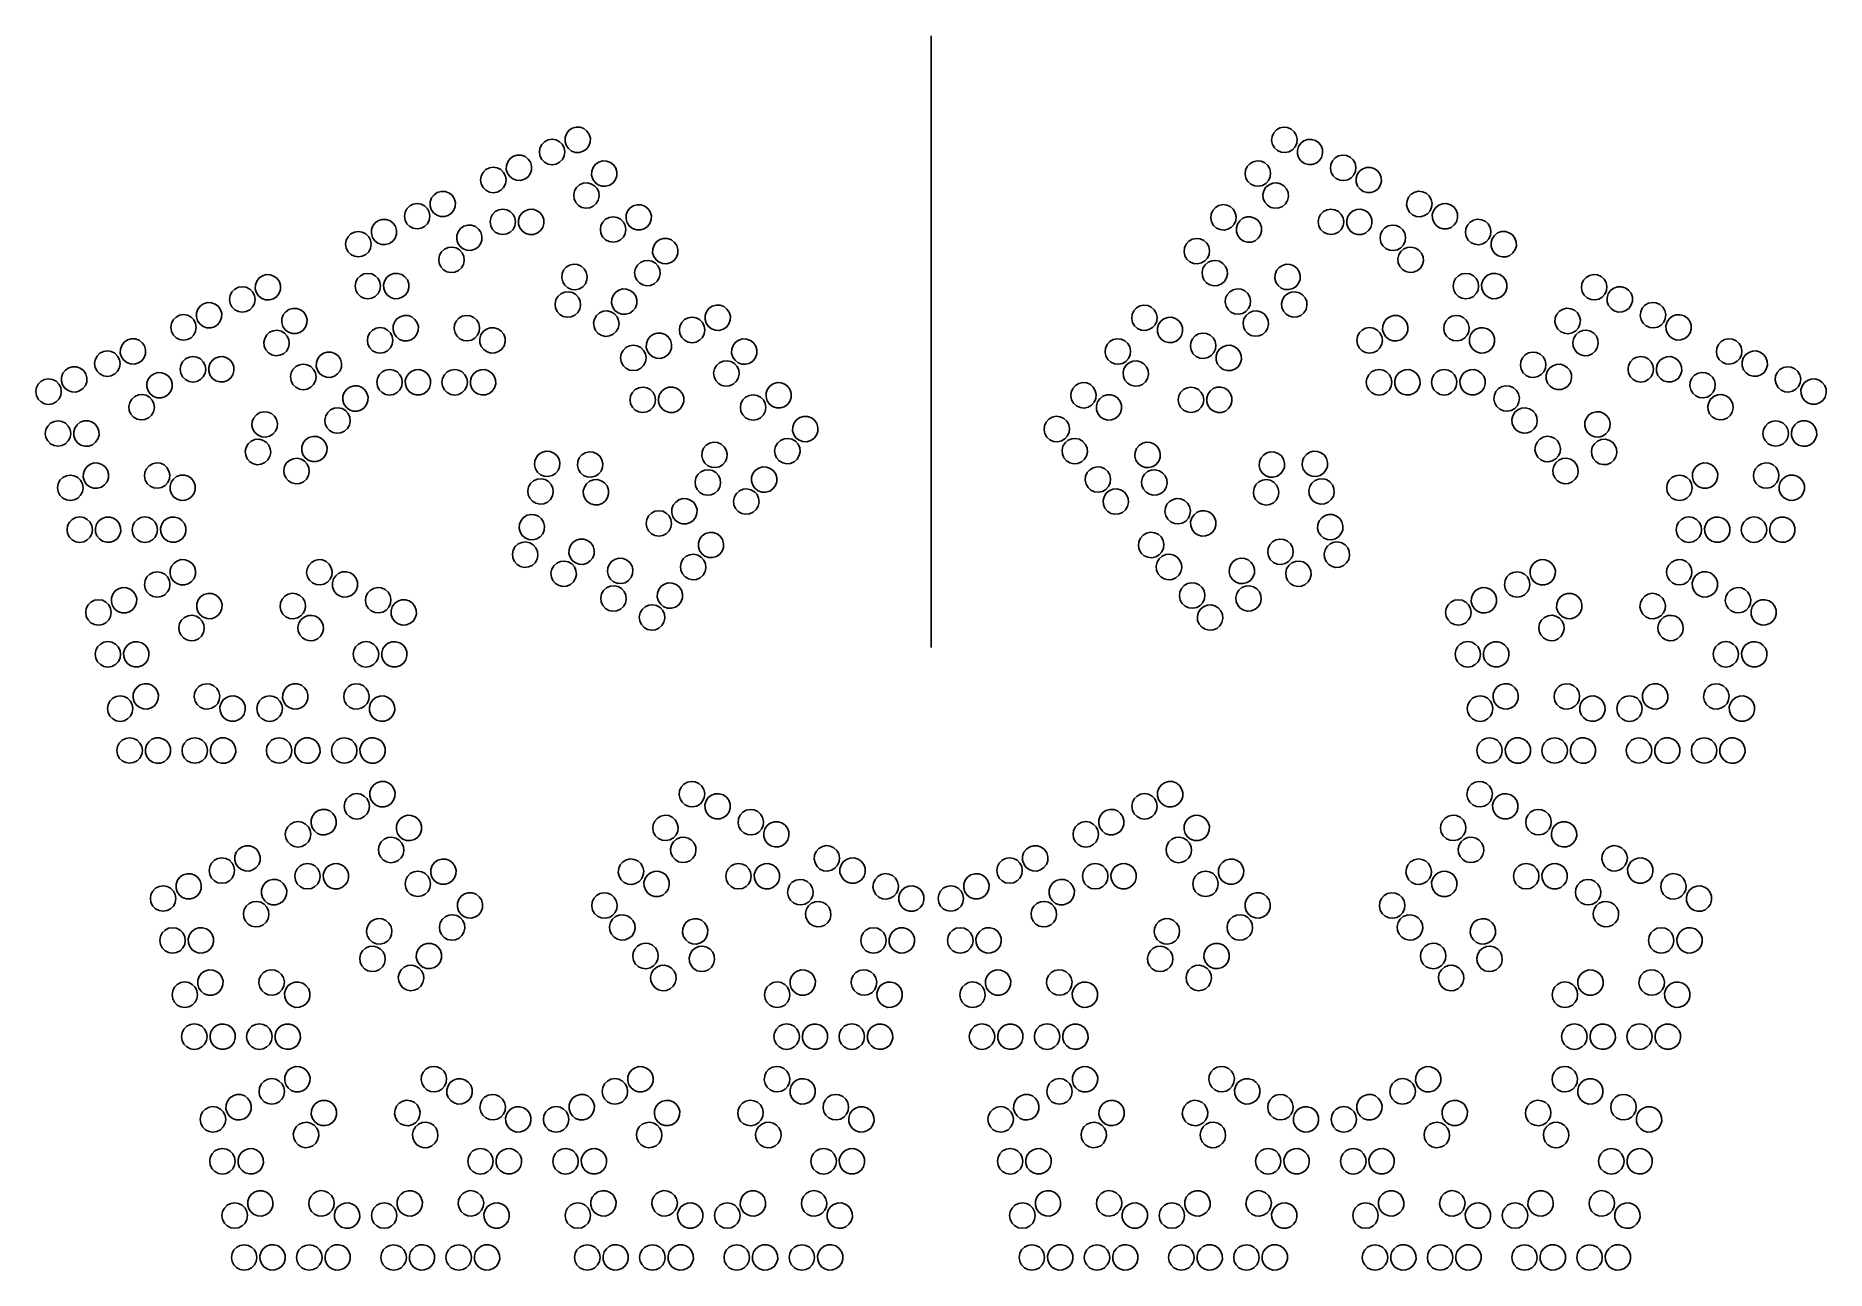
# Model space of a CAD drawing. Header units: metres. Extents: x -351 to 351, y -124 to 360.
import ezdxf

# ---------------------------------------------------------------- set-up
doc = ezdxf.new("R2010")
doc.units = ezdxf.units.M

msp = doc.modelspace()

# ---------------------------------------------------------------- linework, layer by layer
for p, q in [((0, 360, -623.5383), (0, 120, -623.5383)), ((-140.7587, 323.69598, -623.5383), (-142.04865, 322.811, -623.5383)), ((-139.2584, 324.13907, -623.5383), (-140.7587, 323.69598, -623.5383)), ((-137.69463, 324.09683, -623.5383), (-139.2584, 324.13907, -623.5383)), ((-136.22044, 323.57343, -623.5383), (-137.69463, 324.09683, -623.5383)), ((-134.98015, 322.62012, -623.5383), (-136.22044, 323.57343, -623.5383)), ((136.81036, 323.84628, -623.5383), (135.45688, 323.0619, -623.5383)), ((138.33998, 324.174, -623.5383), (136.81036, 323.84628, -623.5383)), ((139.89603, 324.01303, -623.5383), (138.33998, 324.174, -623.5383)), ((141.32617, 323.37912, -623.5383), (139.89603, 324.01303, -623.5383)), ((142.4904, 322.33426, -623.5383), (141.32617, 323.37912, -623.5383)), ((-152.7009, 317.33862, -623.5383), (-153.41109, 315.94476, -623.5383)), ((-151.59473, 318.44476, -623.5383), (-152.7009, 317.33862, -623.5383)), ((-150.2009, 319.15497, -623.5383), (-151.59473, 318.44476, -623.5383)), ((-148.6558, 319.3997, -623.5383), (-150.2009, 319.15497, -623.5383)), ((-147.11072, 319.15497, -623.5383), (-148.6558, 319.3997, -623.5383)), ((-145.71689, 318.44476, -623.5383), (-147.11072, 319.15497, -623.5383)), ((-144.61072, 317.33862, -623.5383), (-145.71689, 318.44476, -623.5383)), ((-143.90053, 315.94476, -623.5383), (-144.61072, 317.33862, -623.5383)), ((-143.52536, 320.0965, -623.5383), (-143.5676, 318.5327, -623.5383)), ((-143.5676, 318.5327, -623.5383), (-143.12451, 317.03244, -623.5383)), ((-143.00197, 321.57068, -623.5383), (-143.52536, 320.0965, -623.5383)), ((-143.12451, 317.03244, -623.5383), (-142.23952, 315.7425, -623.5383)), ((-142.04865, 322.811, -623.5383), (-143.00197, 321.57068, -623.5383)), ((-135.17102, 315.5516, -623.5383), (-134.2177, 316.79193, -623.5383)), ((-134.09515, 321.33017, -623.5383), (-134.98015, 322.62012, -623.5383)), ((-134.2177, 316.79193, -623.5383), (-133.6943, 318.2661, -623.5383)), ((-133.65207, 319.8299, -623.5383), (-134.09515, 321.33017, -623.5383)), ((-133.6943, 318.2661, -623.5383), (-133.65207, 319.8299, -623.5383)), ((133.77809, 320.4675, -623.5383), (133.61713, 318.91147, -623.5383)), ((133.61713, 318.91147, -623.5383), (133.94487, 317.38184, -623.5383)), ((134.41203, 321.89764, -623.5383), (133.77809, 320.4675, -623.5383)), ((133.94487, 317.38184, -623.5383), (134.72925, 316.02835, -623.5383)), ((135.45688, 323.0619, -623.5383), (134.41203, 321.89764, -623.5383)), ((141.76279, 315.30072, -623.5383), (142.80763, 316.46497, -623.5383)), ((143.2748, 320.98077, -623.5383), (142.4904, 322.33426, -623.5383)), ((142.80763, 316.46497, -623.5383), (143.44157, 317.8951, -623.5383)), ((143.60254, 319.45114, -623.5383), (143.2748, 320.98077, -623.5383)), ((143.44157, 317.8951, -623.5383), (143.60254, 319.45114, -623.5383)), ((144.14113, 316.54855, -623.5383), (143.69804, 315.04828, -623.5383)), ((145.02612, 317.8385, -623.5383), (144.14113, 316.54855, -623.5383)), ((146.26642, 318.7918, -623.5383), (145.02612, 317.8385, -623.5383)), ((147.74062, 319.31522, -623.5383), (146.26642, 318.7918, -623.5383)), ((149.30438, 319.35745, -623.5383), (147.74062, 319.31522, -623.5383)), ((150.80467, 318.91437, -623.5383), (149.30438, 319.35745, -623.5383)), ((152.09462, 318.0294, -623.5383), (150.80467, 318.91437, -623.5383)), ((153.04794, 316.78906, -623.5383), (152.09462, 318.0294, -623.5383)), ((153.57133, 315.31488, -623.5383), (153.04794, 316.78906, -623.5383)), ((-166.58772, 309.11945, -623.5383), (-166.62996, 307.55566, -623.5383)), ((-166.06433, 310.59363, -623.5383), (-166.58772, 309.11945, -623.5383)), ((-165.11101, 311.83395, -623.5383), (-166.06433, 310.59363, -623.5383)), ((-163.82106, 312.71893, -623.5383), (-165.11101, 311.83395, -623.5383)), ((-162.32077, 313.16202, -623.5383), (-163.82106, 312.71893, -623.5383)), ((-160.75699, 313.11978, -623.5383), (-162.32077, 313.16202, -623.5383)), ((-159.2828, 312.59637, -623.5383), (-160.75699, 313.11978, -623.5383)), ((-158.04251, 311.64307, -623.5383), (-159.2828, 312.59637, -623.5383)), ((-157.1575, 310.35312, -623.5383), (-158.04251, 311.64307, -623.5383)), ((-156.71443, 308.85284, -623.5383), (-157.1575, 310.35312, -623.5383)), ((-153.41109, 315.94476, -623.5383), (-153.6558, 314.3997, -623.5383)), ((-153.6558, 314.3997, -623.5383), (-153.41109, 312.8546, -623.5383)), ((-153.41109, 312.8546, -623.5383), (-152.7009, 311.46075, -623.5383)), ((-152.7009, 311.46075, -623.5383), (-151.59474, 310.3546, -623.5383)), ((-151.59474, 310.3546, -623.5383), (-150.2009, 309.6444, -623.5383)), ((-150.2009, 309.6444, -623.5383), (-148.6558, 309.3997, -623.5383)), ((-148.6558, 309.3997, -623.5383), (-147.11072, 309.6444, -623.5383)), ((-147.11072, 309.6444, -623.5383), (-145.71689, 310.3546, -623.5383)), ((-145.71689, 310.3546, -623.5383), (-144.61072, 311.46075, -623.5383)), ((-144.61072, 311.46075, -623.5383), (-143.90053, 312.8546, -623.5383)), ((-143.6558, 314.3997, -623.5383), (-143.90053, 315.94476, -623.5383)), ((-143.90053, 312.8546, -623.5383), (-143.6558, 314.3997, -623.5383)), ((-142.23952, 315.7425, -623.5383), (-140.99922, 314.78918, -623.5383)), ((-140.99922, 314.78918, -623.5383), (-139.52502, 314.26578, -623.5383)), ((-139.52502, 314.26578, -623.5383), (-137.96126, 314.22354, -623.5383)), ((-137.96126, 314.22354, -623.5383), (-136.46097, 314.66663, -623.5383)), ((-136.46097, 314.66663, -623.5383), (-135.17102, 315.5516, -623.5383)), ((-131.6286, 309.55984, -623.5383), (-132.58192, 308.31952, -623.5383)), ((-130.33865, 310.44482, -623.5383), (-131.6286, 309.55984, -623.5383)), ((-128.83836, 310.8879, -623.5383), (-130.33865, 310.44482, -623.5383)), ((-127.27459, 310.84567, -623.5383), (-128.83836, 310.8879, -623.5383)), ((-125.8004, 310.32227, -623.5383), (-127.27459, 310.84567, -623.5383)), ((-124.560104, 309.36896, -623.5383), (-125.8004, 310.32227, -623.5383)), ((-123.6751, 308.079, -623.5383), (-124.560104, 309.36896, -623.5383)), ((125.036835, 309.81073, -623.5383), (123.99199, 308.64648, -623.5383)), ((126.39031, 310.59512, -623.5383), (125.036835, 309.81073, -623.5383)), ((127.91994, 310.92285, -623.5383), (126.39031, 310.59512, -623.5383)), ((129.47598, 310.76187, -623.5383), (127.91994, 310.92285, -623.5383)), ((130.90613, 310.12796, -623.5383), (129.47598, 310.76187, -623.5383)), ((132.07036, 309.0831, -623.5383), (130.90613, 310.12796, -623.5383)), ((132.85475, 307.7296, -623.5383), (132.07036, 309.0831, -623.5383)), ((134.72925, 316.02835, -623.5383), (135.89351, 314.9835, -623.5383)), ((135.89351, 314.9835, -623.5383), (137.32364, 314.34958, -623.5383)), ((137.32364, 314.34958, -623.5383), (138.87968, 314.1886, -623.5383)), ((138.87968, 314.1886, -623.5383), (140.4093, 314.51633, -623.5383)), ((140.4093, 314.51633, -623.5383), (141.76279, 315.30072, -623.5383)), ((143.69804, 315.04828, -623.5383), (143.74028, 313.4845, -623.5383)), ((143.74028, 313.4845, -623.5383), (144.26367, 312.0103, -623.5383)), ((144.26367, 312.0103, -623.5383), (145.217, 310.77, -623.5383)), ((145.217, 310.77, -623.5383), (146.50694, 309.885, -623.5383)), ((146.50694, 309.885, -623.5383), (148.00723, 309.44193, -623.5383)), ((148.00723, 309.44193, -623.5383), (149.571, 309.48416, -623.5383)), ((149.571, 309.48416, -623.5383), (151.0452, 310.00757, -623.5383)), ((151.0452, 310.00757, -623.5383), (152.28549, 310.96088, -623.5383)), ((152.28549, 310.96088, -623.5383), (153.17049, 312.25082, -623.5383)), ((153.17049, 312.25082, -623.5383), (153.61357, 313.7511, -623.5383)), ((153.61357, 313.7511, -623.5383), (153.57133, 315.31488, -623.5383)), ((156.84045, 309.49045, -623.5383), (156.67949, 307.93442, -623.5383)), ((157.4744, 310.9206, -623.5383), (156.84045, 309.49045, -623.5383)), ((158.51924, 312.08484, -623.5383), (157.4744, 310.9206, -623.5383)), ((159.87273, 312.86923, -623.5383), (158.51924, 312.08484, -623.5383)), ((161.40234, 313.19696, -623.5383), (159.87273, 312.86923, -623.5383)), ((162.95839, 313.03598, -623.5383), (161.40234, 313.19696, -623.5383)), ((164.38853, 312.40207, -623.5383), (162.95839, 313.03598, -623.5383)), ((165.55276, 311.3572, -623.5383), (164.38853, 312.40207, -623.5383)), ((166.33716, 310.00372, -623.5383), (165.55276, 311.3572, -623.5383)), ((166.6649, 308.4741, -623.5383), (166.33716, 310.00372, -623.5383)), ((-176.47345, 304.9677, -623.5383), (-176.71817, 303.42264, -623.5383)), ((-176.71817, 303.42264, -623.5383), (-176.47345, 301.87756, -623.5383)), ((-175.76326, 306.36157, -623.5383), (-176.47345, 304.9677, -623.5383)), ((-174.65709, 307.4677, -623.5383), (-175.76326, 306.36157, -623.5383)), ((-173.26326, 308.17792, -623.5383), (-174.65709, 307.4677, -623.5383)), ((-171.71817, 308.42264, -623.5383), (-173.26326, 308.17792, -623.5383)), ((-170.17308, 308.17792, -623.5383), (-171.71817, 308.42264, -623.5383)), ((-168.77924, 307.4677, -623.5383), (-170.17308, 308.17792, -623.5383)), ((-167.67308, 306.36157, -623.5383), (-168.77924, 307.4677, -623.5383)), ((-166.96289, 304.9677, -623.5383), (-167.67308, 306.36157, -623.5383)), ((-166.71817, 303.42264, -623.5383), (-166.96289, 304.9677, -623.5383)), ((-166.96289, 301.87756, -623.5383), (-166.71817, 303.42264, -623.5383)), ((-166.62996, 307.55566, -623.5383), (-166.18689, 306.0554, -623.5383)), ((-166.18689, 306.0554, -623.5383), (-165.30188, 304.76544, -623.5383)), ((-165.30188, 304.76544, -623.5383), (-164.06158, 303.81213, -623.5383)), ((-164.06158, 303.81213, -623.5383), (-162.58739, 303.28873, -623.5383)), ((-162.58739, 303.28873, -623.5383), (-161.02362, 303.2465, -623.5383)), ((-161.02362, 303.2465, -623.5383), (-159.52333, 303.68958, -623.5383)), ((-159.52333, 303.68958, -623.5383), (-158.23338, 304.57455, -623.5383)), ((-158.23338, 304.57455, -623.5383), (-157.28006, 305.81488, -623.5383)), ((-157.28006, 305.81488, -623.5383), (-156.75667, 307.28906, -623.5383)), ((-156.75667, 307.28906, -623.5383), (-156.71443, 308.85284, -623.5383)), ((-136.49187, 302.1269, -623.5383), (-137.92201, 301.49298, -623.5383)), ((-134.93582, 302.28787, -623.5383), (-136.49187, 302.1269, -623.5383)), ((-133.4062, 301.96014, -623.5383), (-134.93582, 302.28787, -623.5383)), ((-133.10532, 306.84534, -623.5383), (-133.14755, 305.28156, -623.5383)), ((-133.14755, 305.28156, -623.5383), (-132.70447, 303.78128, -623.5383)), ((-132.58192, 308.31952, -623.5383), (-133.10532, 306.84534, -623.5383)), ((-132.70447, 303.78128, -623.5383), (-131.81947, 302.49133, -623.5383)), ((-131.81947, 302.49133, -623.5383), (-130.57918, 301.53802, -623.5383)), ((-126.040924, 301.41547, -623.5383), (-124.750984, 302.30045, -623.5383)), ((-124.750984, 302.30045, -623.5383), (-123.79765, 303.54077, -623.5383)), ((-123.79765, 303.54077, -623.5383), (-123.27426, 305.01495, -623.5383)), ((-123.23203, 306.57874, -623.5383), (-123.6751, 308.079, -623.5383)), ((-123.27426, 305.01495, -623.5383), (-123.23203, 306.57874, -623.5383)), ((123.35805, 307.21634, -623.5383), (123.197075, 305.6603, -623.5383)), ((123.197075, 305.6603, -623.5383), (123.524826, 304.13068, -623.5383)), ((123.99199, 308.64648, -623.5383), (123.35805, 307.21634, -623.5383)), ((123.524826, 304.13068, -623.5383), (124.30921, 302.7772, -623.5383)), ((124.30921, 302.7772, -623.5383), (125.47346, 301.73233, -623.5383)), ((129.98926, 301.26517, -623.5383), (131.34274, 302.04956, -623.5383)), ((131.34274, 302.04956, -623.5383), (132.38759, 303.2138, -623.5383)), ((132.38759, 303.2138, -623.5383), (133.02153, 304.64395, -623.5383)), ((134.02652, 302.15414, -623.5383), (132.58273, 301.55194, -623.5383)), ((133.1825, 306.19998, -623.5383), (132.85475, 307.7296, -623.5383)), ((133.02153, 304.64395, -623.5383), (133.1825, 306.19998, -623.5383)), ((135.58574, 302.2807, -623.5383), (134.02652, 302.15414, -623.5383)), ((137.10774, 301.91925, -623.5383), (135.58574, 302.2807, -623.5383)), ((156.67949, 307.93442, -623.5383), (157.00723, 306.4048, -623.5383)), ((157.00723, 306.4048, -623.5383), (157.79163, 305.0513, -623.5383)), ((157.79163, 305.0513, -623.5383), (158.95587, 304.00644, -623.5383)), ((158.95587, 304.00644, -623.5383), (160.386, 303.37253, -623.5383)), ((160.386, 303.37253, -623.5383), (161.94205, 303.21155, -623.5383)), ((161.94205, 303.21155, -623.5383), (163.47166, 303.53928, -623.5383)), ((163.47166, 303.53928, -623.5383), (164.82515, 304.32367, -623.5383)), ((164.82515, 304.32367, -623.5383), (165.87, 305.4879, -623.5383)), ((165.87, 305.4879, -623.5383), (166.50394, 306.91806, -623.5383)), ((166.50394, 306.91806, -623.5383), (166.6649, 308.4741, -623.5383)), ((167.20349, 305.5715, -623.5383), (166.7604, 304.07123, -623.5383)), ((166.7604, 304.07123, -623.5383), (166.80264, 302.50745, -623.5383)), ((166.80264, 302.50745, -623.5383), (167.32603, 301.03326, -623.5383)), ((168.08849, 306.86145, -623.5383), (167.20349, 305.5715, -623.5383)), ((169.32878, 307.81476, -623.5383), (168.08849, 306.86145, -623.5383)), ((170.80298, 308.33817, -623.5383), (169.32878, 307.81476, -623.5383)), ((172.36674, 308.3804, -623.5383), (170.80298, 308.33817, -623.5383)), ((173.86703, 307.93732, -623.5383), (172.36674, 308.3804, -623.5383)), ((175.15698, 307.05234, -623.5383), (173.86703, 307.93732, -623.5383)), ((176.1103, 305.812, -623.5383), (175.15698, 307.05234, -623.5383)), ((176.6337, 304.33783, -623.5383), (176.1103, 305.812, -623.5383)), ((176.23285, 301.27377, -623.5383), (176.67593, 302.77405, -623.5383)), ((176.67593, 302.77405, -623.5383), (176.6337, 304.33783, -623.5383)), ((-195.94586, 296.3709, -623.5383), (-196.46925, 294.89673, -623.5383)), ((-194.99254, 297.61124, -623.5383), (-195.94586, 296.3709, -623.5383)), ((-193.70259, 298.49622, -623.5383), (-194.99254, 297.61124, -623.5383)), ((-192.2023, 298.9393, -623.5383), (-193.70259, 298.49622, -623.5383)), ((-190.63852, 298.89706, -623.5383), (-192.2023, 298.9393, -623.5383)), ((-189.16434, 298.37366, -623.5383), (-190.63852, 298.89706, -623.5383)), ((-187.92404, 297.42035, -623.5383), (-189.16434, 298.37366, -623.5383)), ((-187.03903, 296.1304, -623.5383), (-187.92404, 297.42035, -623.5383)), ((-186.59596, 294.63013, -623.5383), (-187.03903, 296.1304, -623.5383)), ((-176.47345, 301.87756, -623.5383), (-175.76326, 300.4837, -623.5383)), ((-175.76326, 300.4837, -623.5383), (-174.6571, 299.37756, -623.5383)), ((-174.6571, 299.37756, -623.5383), (-173.26326, 298.66736, -623.5383)), ((-173.26326, 298.66736, -623.5383), (-171.71817, 298.42264, -623.5383)), ((-171.71817, 298.42264, -623.5383), (-170.17308, 298.66736, -623.5383)), ((-170.17308, 298.66736, -623.5383), (-168.77925, 299.37756, -623.5383)), ((-168.77925, 299.37756, -623.5383), (-167.67308, 300.4837, -623.5383)), ((-167.67308, 300.4837, -623.5383), (-166.96289, 301.87756, -623.5383)), ((-139.87064, 299.09464, -623.5383), (-140.19838, 297.565, -623.5383)), ((-140.19838, 297.565, -623.5383), (-140.03741, 296.00897, -623.5383)), ((-140.03741, 296.00897, -623.5383), (-139.40347, 294.57883, -623.5383)), ((-139.08626, 300.44812, -623.5383), (-139.87064, 299.09464, -623.5383)), ((-137.92201, 301.49298, -623.5383), (-139.08626, 300.44812, -623.5383)), ((-132.05272, 301.17575, -623.5383), (-133.4062, 301.96014, -623.5383)), ((-131.00787, 300.0115, -623.5383), (-132.05272, 301.17575, -623.5383)), ((-131.3251, 294.1422, -623.5383), (-130.54071, 295.4957, -623.5383)), ((-130.37393, 298.58136, -623.5383), (-131.00787, 300.0115, -623.5383)), ((-130.57918, 301.53802, -623.5383), (-129.10498, 301.01462, -623.5383)), ((-130.54071, 295.4957, -623.5383), (-130.21297, 297.02533, -623.5383)), ((-130.21297, 297.02533, -623.5383), (-130.37393, 298.58136, -623.5383)), ((-129.10498, 301.01462, -623.5383), (-127.541214, 300.97238, -623.5383)), ((-127.541214, 300.97238, -623.5383), (-126.040924, 301.41547, -623.5383)), ((125.47346, 301.73233, -623.5383), (126.903595, 301.09842, -623.5383)), ((126.903595, 301.09842, -623.5383), (128.45964, 300.93744, -623.5383)), ((128.45964, 300.93744, -623.5383), (129.98926, 301.26517, -623.5383)), ((130.58159, 299.19724, -623.5383), (130.22014, 297.67523, -623.5383)), ((130.22014, 297.67523, -623.5383), (130.3467, 296.116, -623.5383)), ((130.3467, 296.116, -623.5383), (130.9489, 294.6722, -623.5383)), ((131.39569, 300.53308, -623.5383), (130.58159, 299.19724, -623.5383)), ((132.58273, 301.55194, -623.5383), (131.39569, 300.53308, -623.5383)), ((138.44357, 301.10516, -623.5383), (137.10774, 301.91925, -623.5383)), ((139.46245, 299.91812, -623.5383), (138.44357, 301.10516, -623.5383)), ((139.01566, 294.05725, -623.5383), (139.82976, 295.3931, -623.5383)), ((140.06465, 298.47433, -623.5383), (139.46245, 299.91812, -623.5383)), ((139.82976, 295.3931, -623.5383), (140.19121, 296.9151, -623.5383)), ((140.19121, 296.9151, -623.5383), (140.06465, 298.47433, -623.5383)), ((167.32603, 301.03326, -623.5383), (168.27936, 299.79294, -623.5383)), ((168.27936, 299.79294, -623.5383), (169.5693, 298.90796, -623.5383)), ((169.5693, 298.90796, -623.5383), (171.0696, 298.46487, -623.5383)), ((171.0696, 298.46487, -623.5383), (172.63336, 298.5071, -623.5383)), ((172.63336, 298.5071, -623.5383), (174.10756, 299.03052, -623.5383)), ((174.10756, 299.03052, -623.5383), (175.34785, 299.98383, -623.5383)), ((175.34785, 299.98383, -623.5383), (176.23285, 301.27377, -623.5383)), ((186.72198, 295.26773, -623.5383), (186.561, 293.7117, -623.5383)), ((187.35593, 296.69788, -623.5383), (186.72198, 295.26773, -623.5383)), ((188.40077, 297.86212, -623.5383), (187.35593, 296.69788, -623.5383)), ((189.75426, 298.6465, -623.5383), (188.40077, 297.86212, -623.5383)), ((191.28387, 298.97424, -623.5383), (189.75426, 298.6465, -623.5383)), ((192.83992, 298.81326, -623.5383), (191.28387, 298.97424, -623.5383)), ((194.27007, 298.17935, -623.5383), (192.83992, 298.81326, -623.5383)), ((195.43431, 297.1345, -623.5383), (194.27007, 298.17935, -623.5383)), ((196.21869, 295.781, -623.5383), (195.43431, 297.1345, -623.5383)), ((196.54645, 294.25137, -623.5383), (196.21869, 295.781, -623.5383)), ((-206.35498, 290.745, -623.5383), (-206.5997, 289.19992, -623.5383)), ((-206.5997, 289.19992, -623.5383), (-206.35498, 287.65485, -623.5383)), ((-205.64479, 292.13885, -623.5383), (-206.35498, 290.745, -623.5383)), ((-204.53864, 293.245, -623.5383), (-205.64479, 292.13885, -623.5383)), ((-203.14479, 293.9552, -623.5383), (-204.53864, 293.245, -623.5383)), ((-201.5997, 294.19992, -623.5383), (-203.14479, 293.9552, -623.5383)), ((-200.05461, 293.9552, -623.5383), (-201.5997, 294.19992, -623.5383)), ((-198.66077, 293.245, -623.5383), (-200.05461, 293.9552, -623.5383)), ((-197.55461, 292.13885, -623.5383), (-198.66077, 293.245, -623.5383)), ((-196.84442, 290.745, -623.5383), (-197.55461, 292.13885, -623.5383)), ((-196.5997, 289.19992, -623.5383), (-196.84442, 290.745, -623.5383)), ((-196.84442, 287.65485, -623.5383), (-196.5997, 289.19992, -623.5383)), ((-196.46925, 294.89673, -623.5383), (-196.51149, 293.33295, -623.5383)), ((-196.51149, 293.33295, -623.5383), (-196.06842, 291.83267, -623.5383)), ((-196.06842, 291.83267, -623.5383), (-195.18341, 290.54272, -623.5383)), ((-195.18341, 290.54272, -623.5383), (-193.94312, 289.58942, -623.5383)), ((-193.94312, 289.58942, -623.5383), (-192.46893, 289.066, -623.5383)), ((-192.46893, 289.066, -623.5383), (-190.90515, 289.02377, -623.5383)), ((-190.90515, 289.02377, -623.5383), (-189.40486, 289.46686, -623.5383)), ((-189.40486, 289.46686, -623.5383), (-188.11491, 290.35184, -623.5383)), ((-188.11491, 290.35184, -623.5383), (-187.16159, 291.59216, -623.5383)), ((-187.16159, 291.59216, -623.5383), (-186.6382, 293.06635, -623.5383)), ((-186.6382, 293.06635, -623.5383), (-186.59596, 294.63013, -623.5383)), ((-172.7598, 288.52448, -623.5383), (-173.00452, 286.9794, -623.5383)), ((-172.0496, 289.91833, -623.5383), (-172.7598, 288.52448, -623.5383)), ((-170.94344, 291.02448, -623.5383), (-172.0496, 289.91833, -623.5383)), ((-169.5496, 291.73468, -623.5383), (-170.94344, 291.02448, -623.5383)), ((-168.00452, 291.9794, -623.5383), (-169.5496, 291.73468, -623.5383)), ((-166.45943, 291.73468, -623.5383), (-168.00452, 291.9794, -623.5383)), ((-165.06558, 291.02448, -623.5383), (-166.45943, 291.73468, -623.5383)), ((-163.95943, 289.91833, -623.5383), (-165.06558, 291.02448, -623.5383)), ((-163.24924, 288.52448, -623.5383), (-163.95943, 289.91833, -623.5383)), ((-163.00452, 286.9794, -623.5383), (-163.24924, 288.52448, -623.5383)), ((-161.39331, 289.12827, -623.5383), (-161.8364, 287.628, -623.5383)), ((-160.50832, 290.4182, -623.5383), (-161.39331, 289.12827, -623.5383)), ((-159.26802, 291.37152, -623.5383), (-160.50832, 290.4182, -623.5383)), ((-157.79382, 291.89493, -623.5383), (-159.26802, 291.37152, -623.5383)), ((-156.23006, 291.93716, -623.5383), (-157.79382, 291.89493, -623.5383)), ((-154.72977, 291.49408, -623.5383), (-156.23006, 291.93716, -623.5383)), ((-153.43982, 290.6091, -623.5383), (-154.72977, 291.49408, -623.5383)), ((-152.4865, 289.36877, -623.5383), (-153.43982, 290.6091, -623.5383)), ((-151.9631, 287.8946, -623.5383), (-152.4865, 289.36877, -623.5383)), ((-139.40347, 294.57883, -623.5383), (-138.35863, 293.41458, -623.5383)), ((-138.35863, 293.41458, -623.5383), (-137.00514, 292.6302, -623.5383)), ((-137.00514, 292.6302, -623.5383), (-135.47552, 292.30246, -623.5383)), ((-135.47552, 292.30246, -623.5383), (-133.91948, 292.46344, -623.5383)), ((-133.91948, 292.46344, -623.5383), (-132.48935, 293.09735, -623.5383)), ((-132.48935, 293.09735, -623.5383), (-131.3251, 294.1422, -623.5383)), ((-127.67358, 288.02423, -623.5383), (-128.77974, 286.9181, -623.5383)), ((-126.27973, 288.73444, -623.5383), (-127.67358, 288.02423, -623.5383)), ((-124.73465, 288.97916, -623.5383), (-126.27973, 288.73444, -623.5383)), ((-123.18957, 288.73444, -623.5383), (-124.73465, 288.97916, -623.5383)), ((-121.79572, 288.02423, -623.5383), (-123.18957, 288.73444, -623.5383)), ((-120.68957, 286.9181, -623.5383), (-121.79572, 288.02423, -623.5383)), ((-119.60422, 289.67596, -623.5383), (-119.64645, 288.11218, -623.5383)), ((-119.64645, 288.11218, -623.5383), (-119.20338, 286.6119, -623.5383)), ((-119.080826, 291.15015, -623.5383), (-119.60422, 289.67596, -623.5383)), ((-118.127495, 292.39047, -623.5383), (-119.080826, 291.15015, -623.5383)), ((-116.837555, 293.27545, -623.5383), (-118.127495, 292.39047, -623.5383)), ((-115.337265, 293.71854, -623.5383), (-116.837555, 293.27545, -623.5383)), ((-113.77349, 293.6763, -623.5383), (-115.337265, 293.71854, -623.5383)), ((-112.2993, 293.1529, -623.5383), (-113.77349, 293.6763, -623.5383)), ((-111.059006, 292.1996, -623.5383), (-112.2993, 293.1529, -623.5383)), ((-110.174, 290.90964, -623.5383), (-111.059006, 292.1996, -623.5383)), ((-109.730934, 289.40936, -623.5383), (-110.174, 290.90964, -623.5383)), ((-109.77316, 287.84558, -623.5383), (-109.730934, 289.40936, -623.5383)), ((109.85695, 290.04697, -623.5383), (109.69598, 288.49094, -623.5383)), ((109.69598, 288.49094, -623.5383), (110.02373, 286.9613, -623.5383)), ((110.49089, 291.4771, -623.5383), (109.85695, 290.04697, -623.5383)), ((111.535736, 292.64136, -623.5383), (110.49089, 291.4771, -623.5383)), ((112.88921, 293.42575, -623.5383), (111.535736, 292.64136, -623.5383)), ((114.41884, 293.75348, -623.5383), (112.88921, 293.42575, -623.5383)), ((115.974884, 293.5925, -623.5383), (114.41884, 293.75348, -623.5383)), ((117.40502, 292.9586, -623.5383), (115.974884, 293.5925, -623.5383)), ((118.56927, 291.91373, -623.5383), (117.40502, 292.9586, -623.5383)), ((119.35365, 290.56024, -623.5383), (118.56927, 291.91373, -623.5383)), ((119.681404, 289.0306, -623.5383), (119.35365, 290.56024, -623.5383)), ((119.52043, 287.47458, -623.5383), (119.681404, 289.0306, -623.5383)), ((122.34526, 288.37128, -623.5383), (121.104965, 287.41797, -623.5383)), ((123.81945, 288.89468, -623.5383), (122.34526, 288.37128, -623.5383)), ((125.383224, 288.93692, -623.5383), (123.81945, 288.89468, -623.5383)), ((126.883514, 288.49384, -623.5383), (125.383224, 288.93692, -623.5383)), ((128.17346, 287.60886, -623.5383), (126.883514, 288.49384, -623.5383)), ((130.9489, 294.6722, -623.5383), (131.96777, 293.48517, -623.5383)), ((131.96777, 293.48517, -623.5383), (133.3036, 292.67108, -623.5383)), ((133.3036, 292.67108, -623.5383), (134.8256, 292.30963, -623.5383)), ((134.8256, 292.30963, -623.5383), (136.38483, 292.4362, -623.5383)), ((136.38483, 292.4362, -623.5383), (137.82861, 293.0384, -623.5383)), ((137.82861, 293.0384, -623.5383), (139.01566, 294.05725, -623.5383)), ((152.12335, 288.52448, -623.5383), (151.87863, 286.9794, -623.5383)), ((152.83354, 289.91833, -623.5383), (152.12335, 288.52448, -623.5383)), ((153.93971, 291.02448, -623.5383), (152.83354, 289.91833, -623.5383)), ((155.33354, 291.73468, -623.5383), (153.93971, 291.02448, -623.5383)), ((156.87863, 291.9794, -623.5383), (155.33354, 291.73468, -623.5383)), ((158.42372, 291.73468, -623.5383), (156.87863, 291.9794, -623.5383)), ((159.81757, 291.02448, -623.5383), (158.42372, 291.73468, -623.5383)), ((160.92372, 289.91833, -623.5383), (159.81757, 291.02448, -623.5383)), ((161.63391, 288.52448, -623.5383), (160.92372, 289.91833, -623.5383)), ((161.87863, 286.9794, -623.5383), (161.63391, 288.52448, -623.5383)), ((163.48984, 289.12827, -623.5383), (163.04675, 287.628, -623.5383)), ((164.37483, 290.4182, -623.5383), (163.48984, 289.12827, -623.5383)), ((165.61513, 291.37152, -623.5383), (164.37483, 290.4182, -623.5383)), ((167.08932, 291.89493, -623.5383), (165.61513, 291.37152, -623.5383)), ((168.65309, 291.93716, -623.5383), (167.08932, 291.89493, -623.5383)), ((170.15338, 291.49408, -623.5383), (168.65309, 291.93716, -623.5383)), ((171.44333, 290.6091, -623.5383), (170.15338, 291.49408, -623.5383)), ((172.39665, 289.36877, -623.5383), (171.44333, 290.6091, -623.5383)), ((172.92004, 287.8946, -623.5383), (172.39665, 289.36877, -623.5383)), ((186.561, 293.7117, -623.5383), (186.88876, 292.18207, -623.5383)), ((186.88876, 292.18207, -623.5383), (187.67314, 290.82858, -623.5383)), ((187.67314, 290.82858, -623.5383), (188.8374, 289.78372, -623.5383)), ((188.8374, 289.78372, -623.5383), (190.26753, 289.1498, -623.5383)), ((190.26753, 289.1498, -623.5383), (191.82358, 288.98883, -623.5383)), ((191.82358, 288.98883, -623.5383), (193.3532, 289.31656, -623.5383)), ((193.3532, 289.31656, -623.5383), (194.70668, 290.10095, -623.5383)), ((194.70668, 290.10095, -623.5383), (195.75153, 291.2652, -623.5383)), ((195.75153, 291.2652, -623.5383), (196.38547, 292.69534, -623.5383)), ((196.38547, 292.69534, -623.5383), (196.54645, 294.25137, -623.5383)), ((197.08502, 291.3488, -623.5383), (196.64194, 289.8485, -623.5383)), ((196.64194, 289.8485, -623.5383), (196.68417, 288.28473, -623.5383)), ((196.68417, 288.28473, -623.5383), (197.20757, 286.81055, -623.5383)), ((197.97002, 292.63873, -623.5383), (197.08502, 291.3488, -623.5383)), ((199.21031, 293.59204, -623.5383), (197.97002, 292.63873, -623.5383)), ((200.68451, 294.11545, -623.5383), (199.21031, 293.59204, -623.5383)), ((202.24828, 294.15768, -623.5383), (200.68451, 294.11545, -623.5383)), ((203.74857, 293.7146, -623.5383), (202.24828, 294.15768, -623.5383)), ((205.03851, 292.82962, -623.5383), (203.74857, 293.7146, -623.5383)), ((205.99184, 291.5893, -623.5383), (205.03851, 292.82962, -623.5383)), ((206.51523, 290.1151, -623.5383), (205.99184, 291.5893, -623.5383)), ((206.11438, 287.05106, -623.5383), (206.55746, 288.55133, -623.5383)), ((206.55746, 288.55133, -623.5383), (206.51523, 290.1151, -623.5383)), ((214.34624, 287.9972, -623.5383), (212.81662, 287.66946, -623.5383)), ((215.90228, 287.8362, -623.5383), (214.34624, 287.9972, -623.5383)), ((-228.70715, 281.1618, -623.5383), (-229.41734, 279.76794, -623.5383)), ((-227.60098, 282.26794, -623.5383), (-228.70715, 281.1618, -623.5383)), ((-226.20715, 282.97815, -623.5383), (-227.60098, 282.26794, -623.5383)), ((-224.66206, 283.22287, -623.5383), (-226.20715, 282.97815, -623.5383)), ((-223.11697, 282.97815, -623.5383), (-224.66206, 283.22287, -623.5383)), ((-221.72313, 282.26794, -623.5383), (-223.11697, 282.97815, -623.5383)), ((-220.61697, 281.1618, -623.5383), (-221.72313, 282.26794, -623.5383)), ((-219.90678, 279.76794, -623.5383), (-220.61697, 281.1618, -623.5383)), ((-219.53162, 283.91968, -623.5383), (-219.57385, 282.3559, -623.5383)), ((-219.57385, 282.3559, -623.5383), (-219.13077, 280.85562, -623.5383)), ((-219.00822, 285.39386, -623.5383), (-219.53162, 283.91968, -623.5383)), ((-218.0549, 286.6342, -623.5383), (-219.00822, 285.39386, -623.5383)), ((-216.76495, 287.51917, -623.5383), (-218.0549, 286.6342, -623.5383)), ((-215.26466, 287.96225, -623.5383), (-216.76495, 287.51917, -623.5383)), ((-213.70088, 287.92, -623.5383), (-215.26466, 287.96225, -623.5383)), ((-212.2267, 287.3966, -623.5383), (-213.70088, 287.92, -623.5383)), ((-210.9864, 286.4433, -623.5383), (-212.2267, 287.3966, -623.5383)), ((-210.10141, 285.15335, -623.5383), (-210.9864, 286.4433, -623.5383)), ((-210.22395, 280.6151, -623.5383), (-209.70056, 282.0893, -623.5383)), ((-209.65833, 283.65308, -623.5383), (-210.10141, 285.15335, -623.5383)), ((-209.70056, 282.0893, -623.5383), (-209.65833, 283.65308, -623.5383)), ((-206.35498, 287.65485, -623.5383), (-205.64479, 286.261, -623.5383)), ((-205.64479, 286.261, -623.5383), (-204.53864, 285.15485, -623.5383)), ((-204.53864, 285.15485, -623.5383), (-203.14479, 284.44464, -623.5383)), ((-203.14479, 284.44464, -623.5383), (-201.5997, 284.19992, -623.5383)), ((-201.5997, 284.19992, -623.5383), (-200.05461, 284.44464, -623.5383)), ((-200.05461, 284.44464, -623.5383), (-198.66078, 285.15485, -623.5383)), ((-198.66078, 285.15485, -623.5383), (-197.55461, 286.261, -623.5383)), ((-197.55461, 286.261, -623.5383), (-196.84442, 287.65485, -623.5383)), ((-186.04921, 281.64554, -623.5383), (-186.09145, 280.08176, -623.5383)), ((-185.52582, 283.11972, -623.5383), (-186.04921, 281.64554, -623.5383)), ((-184.5725, 284.36005, -623.5383), (-185.52582, 283.11972, -623.5383)), ((-183.28255, 285.24503, -623.5383), (-184.5725, 284.36005, -623.5383)), ((-181.78226, 285.6881, -623.5383), (-183.28255, 285.24503, -623.5383)), ((-180.21848, 285.64587, -623.5383), (-181.78226, 285.6881, -623.5383)), ((-178.7443, 285.12247, -623.5383), (-180.21848, 285.64587, -623.5383)), ((-177.504, 284.16916, -623.5383), (-178.7443, 285.12247, -623.5383)), ((-176.619, 282.8792, -623.5383), (-177.504, 284.16916, -623.5383)), ((-176.17592, 281.37894, -623.5383), (-176.619, 282.8792, -623.5383)), ((-176.21815, 279.81516, -623.5383), (-176.17592, 281.37894, -623.5383)), ((-173.00452, 286.9794, -623.5383), (-172.7598, 285.43433, -623.5383)), ((-172.7598, 285.43433, -623.5383), (-172.0496, 284.04047, -623.5383)), ((-172.0496, 284.04047, -623.5383), (-170.94345, 282.93433, -623.5383)), ((-170.94345, 282.93433, -623.5383), (-169.5496, 282.22412, -623.5383)), ((-169.5496, 282.22412, -623.5383), (-168.00452, 281.9794, -623.5383)), ((-168.00452, 281.9794, -623.5383), (-166.45943, 282.22412, -623.5383)), ((-166.45943, 282.22412, -623.5383), (-165.0656, 282.93433, -623.5383)), ((-165.0656, 282.93433, -623.5383), (-163.95943, 284.04047, -623.5383)), ((-163.95943, 284.04047, -623.5383), (-163.24924, 285.43433, -623.5383)), ((-163.24924, 285.43433, -623.5383), (-163.00452, 286.9794, -623.5383)), ((-161.8364, 287.628, -623.5383), (-161.79416, 286.0642, -623.5383)), ((-161.79416, 286.0642, -623.5383), (-161.27077, 284.59003, -623.5383)), ((-161.27077, 284.59003, -623.5383), (-160.31744, 283.3497, -623.5383)), ((-160.31744, 283.3497, -623.5383), (-159.0275, 282.46472, -623.5383)), ((-159.0275, 282.46472, -623.5383), (-157.5272, 282.02164, -623.5383)), ((-157.5272, 282.02164, -623.5383), (-155.96344, 282.06387, -623.5383)), ((-155.96344, 282.06387, -623.5383), (-154.48924, 282.58728, -623.5383)), ((-154.48924, 282.58728, -623.5383), (-153.24895, 283.5406, -623.5383)), ((-153.24895, 283.5406, -623.5383), (-152.36395, 284.83054, -623.5383)), ((-152.36395, 284.83054, -623.5383), (-151.92087, 286.3308, -623.5383)), ((-151.92087, 286.3308, -623.5383), (-151.9631, 287.8946, -623.5383)), ((-129.48993, 285.52423, -623.5383), (-129.73465, 283.97916, -623.5383)), ((-129.73465, 283.97916, -623.5383), (-129.48993, 282.43408, -623.5383)), ((-128.77974, 286.9181, -623.5383), (-129.48993, 285.52423, -623.5383)), ((-129.48993, 282.43408, -623.5383), (-128.77974, 281.04022, -623.5383)), ((-128.77974, 281.04022, -623.5383), (-127.67358, 279.93408, -623.5383)), ((-121.79572, 279.93408, -623.5383), (-120.68957, 281.04022, -623.5383)), ((-119.97937, 285.52423, -623.5383), (-120.68957, 286.9181, -623.5383)), ((-120.68957, 281.04022, -623.5383), (-119.97937, 282.43408, -623.5383)), ((-119.73465, 283.97916, -623.5383), (-119.97937, 285.52423, -623.5383)), ((-119.97937, 282.43408, -623.5383), (-119.73465, 283.97916, -623.5383)), ((-119.20338, 286.6119, -623.5383), (-118.318375, 285.32196, -623.5383)), ((-118.318375, 285.32196, -623.5383), (-117.07808, 284.36865, -623.5383)), ((-117.07808, 284.36865, -623.5383), (-115.60389, 283.84525, -623.5383)), ((-115.60389, 283.84525, -623.5383), (-114.040115, 283.803, -623.5383)), ((-114.040115, 283.803, -623.5383), (-112.539825, 284.2461, -623.5383)), ((-112.539825, 284.2461, -623.5383), (-111.249886, 285.13107, -623.5383)), ((-111.249886, 285.13107, -623.5383), (-110.296555, 286.3714, -623.5383)), ((-110.296555, 286.3714, -623.5383), (-109.77316, 287.84558, -623.5383)), ((110.02373, 286.9613, -623.5383), (110.80811, 285.60782, -623.5383)), ((110.80811, 285.60782, -623.5383), (111.97236, 284.56296, -623.5383)), ((111.97236, 284.56296, -623.5383), (113.4025, 283.92905, -623.5383)), ((113.4025, 283.92905, -623.5383), (114.95854, 283.76807, -623.5383)), ((114.95854, 283.76807, -623.5383), (116.48817, 284.0958, -623.5383)), ((116.48817, 284.0958, -623.5383), (117.841644, 284.8802, -623.5383)), ((117.841644, 284.8802, -623.5383), (118.88649, 286.04443, -623.5383)), ((118.88649, 286.04443, -623.5383), (119.52043, 287.47458, -623.5383)), ((120.21996, 286.12802, -623.5383), (119.77689, 284.62775, -623.5383)), ((119.77689, 284.62775, -623.5383), (119.81912, 283.06396, -623.5383)), ((119.81912, 283.06396, -623.5383), (120.342514, 281.58978, -623.5383)), ((121.104965, 287.41797, -623.5383), (120.21996, 286.12802, -623.5383)), ((120.342514, 281.58978, -623.5383), (121.295845, 280.34946, -623.5383)), ((129.12679, 286.36853, -623.5383), (128.17346, 287.60886, -623.5383)), ((128.36433, 280.54034, -623.5383), (129.24933, 281.8303, -623.5383)), ((129.65018, 284.89435, -623.5383), (129.12679, 286.36853, -623.5383)), ((129.24933, 281.8303, -623.5383), (129.69241, 283.33057, -623.5383)), ((129.69241, 283.33057, -623.5383), (129.65018, 284.89435, -623.5383)), ((151.87863, 286.9794, -623.5383), (152.12335, 285.43433, -623.5383)), ((152.12335, 285.43433, -623.5383), (152.83354, 284.04047, -623.5383)), ((152.83354, 284.04047, -623.5383), (153.9397, 282.93433, -623.5383)), ((153.9397, 282.93433, -623.5383), (155.33354, 282.22412, -623.5383)), ((155.33354, 282.22412, -623.5383), (156.87863, 281.9794, -623.5383)), ((156.87863, 281.9794, -623.5383), (158.42372, 282.22412, -623.5383)), ((158.42372, 282.22412, -623.5383), (159.81755, 282.93433, -623.5383)), ((159.81755, 282.93433, -623.5383), (160.92372, 284.04047, -623.5383)), ((160.92372, 284.04047, -623.5383), (161.63391, 285.43433, -623.5383)), ((161.63391, 285.43433, -623.5383), (161.87863, 286.9794, -623.5383)), ((163.04675, 287.628, -623.5383), (163.08899, 286.0642, -623.5383)), ((163.08899, 286.0642, -623.5383), (163.61238, 284.59003, -623.5383)), ((163.61238, 284.59003, -623.5383), (164.5657, 283.3497, -623.5383)), ((164.5657, 283.3497, -623.5383), (165.85565, 282.46472, -623.5383)), ((165.85565, 282.46472, -623.5383), (167.35594, 282.02164, -623.5383)), ((167.35594, 282.02164, -623.5383), (168.91971, 282.06387, -623.5383)), ((168.91971, 282.06387, -623.5383), (170.3939, 282.58728, -623.5383)), ((170.3939, 282.58728, -623.5383), (171.6342, 283.5406, -623.5383)), ((171.6342, 283.5406, -623.5383), (172.5192, 284.83054, -623.5383)), ((172.5192, 284.83054, -623.5383), (172.96228, 286.3308, -623.5383)), ((172.96228, 286.3308, -623.5383), (172.92004, 287.8946, -623.5383)), ((176.30194, 282.01654, -623.5383), (176.14098, 280.4605, -623.5383)), ((176.93588, 283.4467, -623.5383), (176.30194, 282.01654, -623.5383)), ((177.98073, 284.61093, -623.5383), (176.93588, 283.4467, -623.5383)), ((179.33421, 285.39532, -623.5383), (177.98073, 284.61093, -623.5383)), ((180.86383, 285.72305, -623.5383), (179.33421, 285.39532, -623.5383)), ((182.41988, 285.56207, -623.5383), (180.86383, 285.72305, -623.5383)), ((183.85002, 284.92816, -623.5383), (182.41988, 285.56207, -623.5383)), ((185.01425, 283.8833, -623.5383), (183.85002, 284.92816, -623.5383)), ((185.79865, 282.52982, -623.5383), (185.01425, 283.8833, -623.5383)), ((186.12639, 281.00018, -623.5383), (185.79865, 282.52982, -623.5383)), ((185.96542, 279.44415, -623.5383), (186.12639, 281.00018, -623.5383)), ((197.20757, 286.81055, -623.5383), (198.16089, 285.57022, -623.5383)), ((198.16089, 285.57022, -623.5383), (199.45084, 284.68524, -623.5383)), ((199.45084, 284.68524, -623.5383), (200.95113, 284.24216, -623.5383)), ((200.95113, 284.24216, -623.5383), (202.5149, 284.2844, -623.5383)), ((202.5149, 284.2844, -623.5383), (203.98909, 284.8078, -623.5383)), ((203.98909, 284.8078, -623.5383), (205.22939, 285.7611, -623.5383)), ((205.22939, 285.7611, -623.5383), (206.11438, 287.05106, -623.5383)), ((209.78435, 284.29068, -623.5383), (209.62338, 282.73465, -623.5383)), ((209.62338, 282.73465, -623.5383), (209.95113, 281.20502, -623.5383)), ((210.41829, 285.72083, -623.5383), (209.78435, 284.29068, -623.5383)), ((209.95113, 281.20502, -623.5383), (210.7355, 279.85153, -623.5383)), ((211.46313, 286.88507, -623.5383), (210.41829, 285.72083, -623.5383)), ((212.81662, 287.66946, -623.5383), (211.46313, 286.88507, -623.5383)), ((217.33243, 287.2023, -623.5383), (215.90228, 287.8362, -623.5383)), ((218.49667, 286.15744, -623.5383), (217.33243, 287.2023, -623.5383)), ((219.28105, 284.80396, -623.5383), (218.49667, 286.15744, -623.5383)), ((218.81389, 280.28815, -623.5383), (219.44783, 281.7183, -623.5383)), ((219.6088, 283.27432, -623.5383), (219.28105, 284.80396, -623.5383)), ((219.44783, 281.7183, -623.5383), (219.6088, 283.27432, -623.5383)), ((221.03238, 281.66168, -623.5383), (220.14737, 280.37173, -623.5383)), ((222.27267, 282.615, -623.5383), (221.03238, 281.66168, -623.5383)), ((223.74687, 283.1384, -623.5383), (222.27267, 282.615, -623.5383)), ((225.31064, 283.18063, -623.5383), (223.74687, 283.1384, -623.5383)), ((226.81093, 282.73755, -623.5383), (225.31064, 283.18063, -623.5383)), ((228.10088, 281.85257, -623.5383), (226.81093, 282.73755, -623.5383)), ((229.0542, 280.61224, -623.5383), (228.10088, 281.85257, -623.5383)), ((-229.41734, 279.76794, -623.5383), (-229.66206, 278.22287, -623.5383)), ((-229.66206, 278.22287, -623.5383), (-229.41734, 276.6778, -623.5383)), ((-229.41734, 276.6778, -623.5383), (-228.70715, 275.28394, -623.5383)), ((-228.70715, 275.28394, -623.5383), (-227.601, 274.1778, -623.5383)), ((-227.601, 274.1778, -623.5383), (-226.20715, 273.4676, -623.5383)), ((-223.11697, 273.4676, -623.5383), (-221.72314, 274.1778, -623.5383)), ((-221.72314, 274.1778, -623.5383), (-220.61697, 275.28394, -623.5383)), ((-220.61697, 275.28394, -623.5383), (-219.90678, 276.6778, -623.5383)), ((-219.66206, 278.22287, -623.5383), (-219.90678, 279.76794, -623.5383)), ((-219.90678, 276.6778, -623.5383), (-219.66206, 278.22287, -623.5383)), ((-219.13077, 280.85562, -623.5383), (-218.24577, 279.56567, -623.5383)), ((-218.24577, 279.56567, -623.5383), (-217.00548, 278.61237, -623.5383)), ((-217.00548, 278.61237, -623.5383), (-215.53128, 278.08896, -623.5383)), ((-215.53128, 278.08896, -623.5383), (-213.96751, 278.04672, -623.5383)), ((-213.96751, 278.04672, -623.5383), (-212.46722, 278.4898, -623.5383)), ((-212.46722, 278.4898, -623.5383), (-211.17728, 279.3748, -623.5383)), ((-211.17728, 279.3748, -623.5383), (-210.22395, 280.6151, -623.5383)), ((-192.03015, 275.24832, -623.5383), (-192.81453, 273.89484, -623.5383)), ((-190.8659, 276.29318, -623.5383), (-192.03015, 275.24832, -623.5383)), ((-189.43576, 276.9271, -623.5383), (-190.8659, 276.29318, -623.5383)), ((-187.87971, 277.08807, -623.5383), (-189.43576, 276.9271, -623.5383)), ((-186.3501, 276.76035, -623.5383), (-187.87971, 277.08807, -623.5383)), ((-184.99661, 275.97595, -623.5383), (-186.3501, 276.76035, -623.5383)), ((-186.09145, 280.08176, -623.5383), (-185.64836, 278.58148, -623.5383)), ((-185.64836, 278.58148, -623.5383), (-184.76337, 277.29153, -623.5383)), ((-183.95177, 274.8117, -623.5383), (-184.99661, 275.97595, -623.5383)), ((-184.76337, 277.29153, -623.5383), (-183.52307, 276.33823, -623.5383)), ((-183.31783, 273.38156, -623.5383), (-183.95177, 274.8117, -623.5383)), ((-183.52307, 276.33823, -623.5383), (-182.04887, 275.81482, -623.5383)), ((-182.04887, 275.81482, -623.5383), (-180.4851, 275.77258, -623.5383)), ((-180.4851, 275.77258, -623.5383), (-178.98482, 276.21567, -623.5383)), ((-178.98482, 276.21567, -623.5383), (-177.69487, 277.10065, -623.5383)), ((-177.69487, 277.10065, -623.5383), (-176.74155, 278.34097, -623.5383)), ((-176.74155, 278.34097, -623.5383), (-176.21815, 279.81516, -623.5383)), ((-127.67358, 279.93408, -623.5383), (-126.27973, 279.22388, -623.5383)), ((-126.27973, 279.22388, -623.5383), (-124.73465, 278.97916, -623.5383)), ((-124.73465, 278.97916, -623.5383), (-123.18957, 279.22388, -623.5383)), ((-123.18957, 279.22388, -623.5383), (-121.79572, 279.93408, -623.5383)), ((-109.18416, 276.4248, -623.5383), (-109.22639, 274.86102, -623.5383)), ((-109.22639, 274.86102, -623.5383), (-108.78332, 273.36075, -623.5383)), ((-108.66077, 277.899, -623.5383), (-109.18416, 276.4248, -623.5383)), ((-107.707436, 279.1393, -623.5383), (-108.66077, 277.899, -623.5383)), ((-106.417496, 280.0243, -623.5383), (-107.707436, 279.1393, -623.5383)), ((-104.917206, 280.46738, -623.5383), (-106.417496, 280.0243, -623.5383)), ((-103.35343, 280.42514, -623.5383), (-104.917206, 280.46738, -623.5383)), ((-101.87924, 279.90173, -623.5383), (-103.35343, 280.42514, -623.5383)), ((-100.63895, 278.94843, -623.5383), (-101.87924, 279.90173, -623.5383)), ((-99.753944, 277.65848, -623.5383), (-100.63895, 278.94843, -623.5383)), ((-99.876495, 273.12024, -623.5383), (-99.3531, 274.59442, -623.5383)), ((-99.310875, 276.1582, -623.5383), (-99.753944, 277.65848, -623.5383)), ((-99.3531, 274.59442, -623.5383), (-99.310875, 276.1582, -623.5383)), ((99.43689, 276.7958, -623.5383), (99.27592, 275.23978, -623.5383)), ((99.27592, 275.23978, -623.5383), (99.60367, 273.71014, -623.5383)), ((100.07083, 278.22595, -623.5383), (99.43689, 276.7958, -623.5383)), ((101.11568, 279.3902, -623.5383), (100.07083, 278.22595, -623.5383)), ((102.469154, 280.1746, -623.5383), (101.11568, 279.3902, -623.5383)), ((103.99878, 280.50232, -623.5383), (102.469154, 280.1746, -623.5383)), ((105.554825, 280.34134, -623.5383), (103.99878, 280.50232, -623.5383)), ((106.98496, 279.70743, -623.5383), (105.554825, 280.34134, -623.5383)), ((108.14921, 278.66257, -623.5383), (106.98496, 279.70743, -623.5383)), ((108.93359, 277.30908, -623.5383), (108.14921, 278.66257, -623.5383)), ((108.46643, 272.79327, -623.5383), (109.10037, 274.22342, -623.5383)), ((109.261345, 275.77945, -623.5383), (108.93359, 277.30908, -623.5383)), ((109.10037, 274.22342, -623.5383), (109.261345, 275.77945, -623.5383)), ((121.295845, 280.34946, -623.5383), (122.585785, 279.46448, -623.5383)), ((122.585785, 279.46448, -623.5383), (124.086075, 279.0214, -623.5383)), ((124.086075, 279.0214, -623.5383), (125.64985, 279.06363, -623.5383)), ((125.64985, 279.06363, -623.5383), (127.12404, 279.58704, -623.5383)), ((127.12404, 279.58704, -623.5383), (128.36433, 280.54034, -623.5383)), ((176.14098, 280.4605, -623.5383), (176.46872, 278.93088, -623.5383)), ((176.46872, 278.93088, -623.5383), (177.25311, 277.5774, -623.5383)), ((177.25311, 277.5774, -623.5383), (178.41736, 276.53253, -623.5383)), ((178.41736, 276.53253, -623.5383), (179.84749, 275.89862, -623.5383)), ((179.84749, 275.89862, -623.5383), (181.40353, 275.73764, -623.5383)), ((181.40353, 275.73764, -623.5383), (182.93315, 276.06537, -623.5383)), ((182.93315, 276.06537, -623.5383), (184.28664, 276.84976, -623.5383)), ((183.52548, 273.99744, -623.5383), (183.16403, 272.47543, -623.5383)), ((184.33958, 275.33328, -623.5383), (183.52548, 273.99744, -623.5383)), ((184.28664, 276.84976, -623.5383), (185.33148, 278.014, -623.5383)), ((185.52663, 276.35214, -623.5383), (184.33958, 275.33328, -623.5383)), ((185.33148, 278.014, -623.5383), (185.96542, 279.44415, -623.5383)), ((186.97041, 276.95435, -623.5383), (185.52663, 276.35214, -623.5383)), ((188.52963, 277.0809, -623.5383), (186.97041, 276.95435, -623.5383)), ((190.05164, 276.71945, -623.5383), (188.52963, 277.0809, -623.5383)), ((191.38747, 275.90536, -623.5383), (190.05164, 276.71945, -623.5383)), ((192.40634, 274.71832, -623.5383), (191.38747, 275.90536, -623.5383)), ((193.00854, 273.27454, -623.5383), (192.40634, 274.71832, -623.5383)), ((210.7355, 279.85153, -623.5383), (211.89977, 278.80667, -623.5383)), ((211.89977, 278.80667, -623.5383), (213.3299, 278.17276, -623.5383)), ((213.3299, 278.17276, -623.5383), (214.88594, 278.01178, -623.5383)), ((214.88594, 278.01178, -623.5383), (216.41556, 278.3395, -623.5383)), ((216.41556, 278.3395, -623.5383), (217.76904, 279.1239, -623.5383)), ((217.76904, 279.1239, -623.5383), (218.81389, 280.28815, -623.5383)), ((220.14737, 280.37173, -623.5383), (219.7043, 278.87146, -623.5383)), ((219.7043, 278.87146, -623.5383), (219.74654, 277.30768, -623.5383)), ((219.74654, 277.30768, -623.5383), (220.26993, 275.8335, -623.5383)), ((220.26993, 275.8335, -623.5383), (221.22325, 274.59317, -623.5383)), ((221.22325, 274.59317, -623.5383), (222.5132, 273.7082, -623.5383)), ((227.05145, 273.83075, -623.5383), (228.29175, 274.78406, -623.5383)), ((228.29175, 274.78406, -623.5383), (229.17676, 276.074, -623.5383)), ((229.57759, 279.13806, -623.5383), (229.0542, 280.61224, -623.5383)), ((229.17676, 276.074, -623.5383), (229.61983, 277.57428, -623.5383)), ((229.61983, 277.57428, -623.5383), (229.57759, 279.13806, -623.5383)), ((-226.20715, 273.4676, -623.5383), (-224.66206, 273.22287, -623.5383)), ((-224.66206, 273.22287, -623.5383), (-223.11697, 273.4676, -623.5383)), ((-192.81453, 273.89484, -623.5383), (-193.14227, 272.3652, -623.5383)), ((-193.14227, 272.3652, -623.5383), (-192.98131, 270.80917, -623.5383)), ((-192.98131, 270.80917, -623.5383), (-192.34737, 269.37903, -623.5383)), ((-192.34737, 269.37903, -623.5383), (-191.30252, 268.21478, -623.5383)), ((-191.30252, 268.21478, -623.5383), (-189.94904, 267.4304, -623.5383)), ((-189.94904, 267.4304, -623.5383), (-188.41942, 267.10266, -623.5383)), ((-188.41942, 267.10266, -623.5383), (-186.86337, 267.26364, -623.5383)), ((-186.86337, 267.26364, -623.5383), (-185.43324, 267.89755, -623.5383)), ((-185.43324, 267.89755, -623.5383), (-184.26898, 268.9424, -623.5383)), ((-184.26898, 268.9424, -623.5383), (-183.4846, 270.2959, -623.5383)), ((-183.4846, 270.2959, -623.5383), (-183.15686, 271.82553, -623.5383)), ((-183.15686, 271.82553, -623.5383), (-183.31783, 273.38156, -623.5383)), ((-144.12735, 267.97324, -623.5383), (-144.72955, 266.52945, -623.5383)), ((-143.10847, 269.16028, -623.5383), (-144.12735, 267.97324, -623.5383)), ((-141.77264, 269.97437, -623.5383), (-143.10847, 269.16028, -623.5383)), ((-140.25064, 270.33582, -623.5383), (-141.77264, 269.97437, -623.5383)), ((-138.69142, 270.20926, -623.5383), (-140.25064, 270.33582, -623.5383)), ((-137.24763, 269.60706, -623.5383), (-138.69142, 270.20926, -623.5383)), ((-136.0606, 268.5882, -623.5383), (-137.24763, 269.60706, -623.5383)), ((-135.24649, 267.25235, -623.5383), (-136.0606, 268.5882, -623.5383)), ((-134.88504, 265.73035, -623.5383), (-135.24649, 267.25235, -623.5383)), ((-115.94948, 268.6741, -623.5383), (-116.27723, 267.14447, -623.5383)), ((-116.27723, 267.14447, -623.5383), (-116.11626, 265.58844, -623.5383)), ((-115.16509, 270.0276, -623.5383), (-115.94948, 268.6741, -623.5383)), ((-114.00085, 271.07245, -623.5383), (-115.16509, 270.0276, -623.5383)), ((-112.57071, 271.70636, -623.5383), (-114.00085, 271.07245, -623.5383)), ((-111.01466, 271.86734, -623.5383), (-112.57071, 271.70636, -623.5383)), ((-109.48504, 271.5396, -623.5383), (-111.01466, 271.86734, -623.5383)), ((-108.13156, 270.75522, -623.5383), (-109.48504, 271.5396, -623.5383)), ((-108.78332, 273.36075, -623.5383), (-107.898315, 272.0708, -623.5383)), ((-107.086716, 269.59097, -623.5383), (-108.13156, 270.75522, -623.5383)), ((-107.898315, 272.0708, -623.5383), (-106.65802, 271.1175, -623.5383)), ((-106.452774, 268.16083, -623.5383), (-107.086716, 269.59097, -623.5383)), ((-106.65802, 271.1175, -623.5383), (-105.18383, 270.5941, -623.5383)), ((-106.2918, 266.6048, -623.5383), (-106.452774, 268.16083, -623.5383)), ((-105.18383, 270.5941, -623.5383), (-103.620056, 270.55185, -623.5383)), ((-103.620056, 270.55185, -623.5383), (-102.11977, 270.99493, -623.5383)), ((-102.11977, 270.99493, -623.5383), (-100.82983, 271.8799, -623.5383)), ((-100.82983, 271.8799, -623.5383), (-99.876495, 273.12024, -623.5383)), ((99.60367, 273.71014, -623.5383), (100.388054, 272.35666, -623.5383)), ((100.388054, 272.35666, -623.5383), (101.5523, 271.3118, -623.5383)), ((101.5523, 271.3118, -623.5383), (102.98244, 270.6779, -623.5383)), ((102.98244, 270.6779, -623.5383), (104.53848, 270.5169, -623.5383)), ((104.53848, 270.5169, -623.5383), (106.06811, 270.84464, -623.5383)), ((106.06811, 270.84464, -623.5383), (107.421585, 271.62903, -623.5383)), ((106.66044, 268.7767, -623.5383), (106.29898, 267.2547, -623.5383)), ((106.29898, 267.2547, -623.5383), (106.425545, 265.69547, -623.5383)), ((107.474525, 270.11255, -623.5383), (106.66044, 268.7767, -623.5383)), ((107.421585, 271.62903, -623.5383), (108.46643, 272.79327, -623.5383)), ((108.66157, 271.1314, -623.5383), (107.474525, 270.11255, -623.5383)), ((110.10536, 271.7336, -623.5383), (108.66157, 271.1314, -623.5383)), ((111.66457, 271.86017, -623.5383), (110.10536, 271.7336, -623.5383)), ((113.18659, 271.49872, -623.5383), (111.66457, 271.86017, -623.5383)), ((114.522415, 270.68463, -623.5383), (113.18659, 271.49872, -623.5383)), ((115.54129, 269.4976, -623.5383), (114.522415, 270.68463, -623.5383)), ((116.143486, 268.0538, -623.5383), (115.54129, 269.4976, -623.5383)), ((116.27005, 266.49457, -623.5383), (116.143486, 268.0538, -623.5383)), ((135.53229, 267.8361, -623.5383), (134.97646, 266.37384, -623.5383)), ((136.51279, 269.05505, -623.5383), (135.53229, 267.8361, -623.5383)), ((137.82196, 269.91132, -623.5383), (136.51279, 269.05505, -623.5383)), ((139.33167, 270.32117, -623.5383), (137.82196, 269.91132, -623.5383)), ((140.89412, 270.2444, -623.5383), (139.33167, 270.32117, -623.5383)), ((142.3564, 269.68857, -623.5383), (140.89412, 270.2444, -623.5383)), ((143.57533, 268.70807, -623.5383), (142.3564, 269.68857, -623.5383)), ((144.43163, 267.3989, -623.5383), (143.57533, 268.70807, -623.5383)), ((144.84145, 265.8892, -623.5383), (144.43163, 267.3989, -623.5383)), ((183.16403, 272.47543, -623.5383), (183.29059, 270.9162, -623.5383)), ((183.29059, 270.9162, -623.5383), (183.89279, 269.4724, -623.5383)), ((183.89279, 269.4724, -623.5383), (184.91167, 268.28537, -623.5383)), ((184.91167, 268.28537, -623.5383), (186.2475, 267.47128, -623.5383)), ((186.2475, 267.47128, -623.5383), (187.7695, 267.10983, -623.5383)), ((187.7695, 267.10983, -623.5383), (189.32872, 267.2364, -623.5383)), ((189.32872, 267.2364, -623.5383), (190.7725, 267.8386, -623.5383)), ((190.7725, 267.8386, -623.5383), (191.95955, 268.85745, -623.5383)), ((191.95955, 268.85745, -623.5383), (192.77365, 270.1933, -623.5383)), ((192.77365, 270.1933, -623.5383), (193.1351, 271.7153, -623.5383)), ((193.1351, 271.7153, -623.5383), (193.00854, 273.27454, -623.5383)), ((222.5132, 273.7082, -623.5383), (224.01349, 273.2651, -623.5383)), ((224.01349, 273.2651, -623.5383), (225.57726, 273.30734, -623.5383)), ((225.57726, 273.30734, -623.5383), (227.05145, 273.83075, -623.5383)), ((-273.1372, 260.59402, -623.5383), (-274.24335, 259.48788, -623.5383)), ((-271.74335, 261.30423, -623.5383), (-273.1372, 260.59402, -623.5383)), ((-270.19827, 261.54895, -623.5383), (-271.74335, 261.30423, -623.5383)), ((-268.6532, 261.30423, -623.5383), (-270.19827, 261.54895, -623.5383)), ((-267.25934, 260.59402, -623.5383), (-268.6532, 261.30423, -623.5383)), ((-266.1532, 259.48788, -623.5383), (-267.25934, 260.59402, -623.5383)), ((-265.06784, 262.24576, -623.5383), (-265.11008, 260.68198, -623.5383)), ((-265.11008, 260.68198, -623.5383), (-264.667, 259.1817, -623.5383)), ((-264.54443, 263.71994, -623.5383), (-265.06784, 262.24576, -623.5383)), ((-263.59113, 264.96027, -623.5383), (-264.54443, 263.71994, -623.5383)), ((-262.30118, 265.84525, -623.5383), (-263.59113, 264.96027, -623.5383)), ((-260.8009, 266.28833, -623.5383), (-262.30118, 265.84525, -623.5383)), ((-259.23712, 266.2461, -623.5383), (-260.8009, 266.28833, -623.5383)), ((-257.76294, 265.7227, -623.5383), (-259.23712, 266.2461, -623.5383)), ((-256.5226, 264.76938, -623.5383), (-257.76294, 265.7227, -623.5383)), ((-255.63762, 263.47943, -623.5383), (-256.5226, 264.76938, -623.5383)), ((-255.76018, 258.9412, -623.5383), (-255.23679, 260.41537, -623.5383)), ((-255.19455, 261.97916, -623.5383), (-255.63762, 263.47943, -623.5383)), ((-255.23679, 260.41537, -623.5383), (-255.19455, 261.97916, -623.5383)), ((-225.70369, 263.32468, -623.5383), (-225.94841, 261.7796, -623.5383)), ((-225.94841, 261.7796, -623.5383), (-225.70369, 260.23453, -623.5383)), ((-224.9935, 264.71854, -623.5383), (-225.70369, 263.32468, -623.5383)), ((-225.70369, 260.23453, -623.5383), (-224.9935, 258.84067, -623.5383)), ((-223.88733, 265.82468, -623.5383), (-224.9935, 264.71854, -623.5383)), ((-222.4935, 266.53488, -623.5383), (-223.88733, 265.82468, -623.5383)), ((-220.94841, 266.7796, -623.5383), (-222.4935, 266.53488, -623.5383)), ((-219.40332, 266.53488, -623.5383), (-220.94841, 266.7796, -623.5383)), ((-218.00949, 265.82468, -623.5383), (-219.40332, 266.53488, -623.5383)), ((-216.90332, 264.71854, -623.5383), (-218.00949, 265.82468, -623.5383)), ((-216.19313, 263.32468, -623.5383), (-216.90332, 264.71854, -623.5383)), ((-216.90332, 258.84067, -623.5383), (-216.19313, 260.23453, -623.5383)), ((-215.94841, 261.7796, -623.5383), (-216.19313, 263.32468, -623.5383)), ((-216.19313, 260.23453, -623.5383), (-215.94841, 261.7796, -623.5383)), ((-214.33722, 263.92847, -623.5383), (-214.78029, 262.4282, -623.5383)), ((-214.78029, 262.4282, -623.5383), (-214.73805, 260.8644, -623.5383)), ((-214.73805, 260.8644, -623.5383), (-214.21466, 259.39023, -623.5383)), ((-213.45221, 265.2184, -623.5383), (-214.33722, 263.92847, -623.5383)), ((-212.21191, 266.17172, -623.5383), (-213.45221, 265.2184, -623.5383)), ((-210.73772, 266.69513, -623.5383), (-212.21191, 266.17172, -623.5383)), ((-209.17395, 266.73737, -623.5383), (-210.73772, 266.69513, -623.5383)), ((-207.67366, 266.29428, -623.5383), (-209.17395, 266.73737, -623.5383)), ((-206.38371, 265.4093, -623.5383), (-207.67366, 266.29428, -623.5383)), ((-205.43039, 264.16898, -623.5383), (-206.38371, 265.4093, -623.5383)), ((-204.907, 262.6948, -623.5383), (-205.43039, 264.16898, -623.5383)), ((-205.30783, 259.63074, -623.5383), (-204.86476, 261.131, -623.5383)), ((-204.86476, 261.131, -623.5383), (-204.907, 262.6948, -623.5383)), ((-144.72955, 266.52945, -623.5383), (-144.85611, 264.9702, -623.5383)), ((-144.85611, 264.9702, -623.5383), (-144.49466, 263.4482, -623.5383)), ((-144.49466, 263.4482, -623.5383), (-143.68056, 262.11237, -623.5383)), ((-143.68056, 262.11237, -623.5383), (-142.49352, 261.0935, -623.5383)), ((-142.49352, 261.0935, -623.5383), (-141.04973, 260.4913, -623.5383)), ((-141.04973, 260.4913, -623.5383), (-139.49051, 260.36475, -623.5383)), ((-139.49051, 260.36475, -623.5383), (-137.9685, 260.7262, -623.5383)), ((-137.9685, 260.7262, -623.5383), (-136.63268, 261.54028, -623.5383)), ((-136.63268, 261.54028, -623.5383), (-135.6138, 262.72733, -623.5383)), ((-135.6138, 262.72733, -623.5383), (-135.0116, 264.1711, -623.5383)), ((-135.0116, 264.1711, -623.5383), (-134.88504, 265.73035, -623.5383)), ((-122.52374, 260.2011, -623.5383), (-123.81368, 259.31613, -623.5383)), ((-121.02345, 260.6442, -623.5383), (-122.52374, 260.2011, -623.5383)), ((-119.45968, 260.60196, -623.5383), (-121.02345, 260.6442, -623.5383)), ((-117.98549, 260.07855, -623.5383), (-119.45968, 260.60196, -623.5383)), ((-116.74519, 259.12524, -623.5383), (-117.98549, 260.07855, -623.5383)), ((-116.11626, 265.58844, -623.5383), (-115.482315, 264.1583, -623.5383)), ((-115.482315, 264.1583, -623.5383), (-114.43747, 262.99405, -623.5383)), ((-114.43747, 262.99405, -623.5383), (-113.08399, 262.20966, -623.5383)), ((-113.08399, 262.20966, -623.5383), (-111.55437, 261.88193, -623.5383)), ((-111.55437, 261.88193, -623.5383), (-109.99832, 262.0429, -623.5383)), ((-109.99832, 262.0429, -623.5383), (-108.568184, 262.67682, -623.5383)), ((-108.568184, 262.67682, -623.5383), (-107.40394, 263.72168, -623.5383)), ((-107.40394, 263.72168, -623.5383), (-106.61955, 265.07516, -623.5383)), ((-106.61955, 265.07516, -623.5383), (-106.2918, 266.6048, -623.5383)), ((106.425545, 265.69547, -623.5383), (107.02774, 264.25168, -623.5383)), ((107.02774, 264.25168, -623.5383), (108.046616, 263.06464, -623.5383)), ((108.046616, 263.06464, -623.5383), (109.38244, 262.25055, -623.5383)), ((109.38244, 262.25055, -623.5383), (110.90446, 261.8891, -623.5383)), ((110.90446, 261.8891, -623.5383), (112.46367, 262.01566, -623.5383)), ((112.46367, 262.01566, -623.5383), (113.90746, 262.61786, -623.5383)), ((113.90746, 262.61786, -623.5383), (115.094505, 263.63672, -623.5383)), ((115.094505, 263.63672, -623.5383), (115.90859, 264.97256, -623.5383)), ((115.90859, 264.97256, -623.5383), (116.27005, 266.49457, -623.5383)), ((118.5754, 260.3514, -623.5383), (117.221924, 259.56702, -623.5383)), ((120.10503, 260.67914, -623.5383), (118.5754, 260.3514, -623.5383)), ((121.66107, 260.51816, -623.5383), (120.10503, 260.67914, -623.5383)), ((123.09121, 259.88425, -623.5383), (121.66107, 260.51816, -623.5383)), ((124.255455, 258.8394, -623.5383), (123.09121, 259.88425, -623.5383)), ((134.97646, 266.37384, -623.5383), (134.8997, 264.81137, -623.5383)), ((134.8997, 264.81137, -623.5383), (135.30952, 263.30167, -623.5383)), ((135.30952, 263.30167, -623.5383), (136.16582, 261.9925, -623.5383)), ((136.16582, 261.9925, -623.5383), (137.38475, 261.012, -623.5383)), ((137.38475, 261.012, -623.5383), (138.84703, 260.45618, -623.5383)), ((138.84703, 260.45618, -623.5383), (140.40948, 260.3794, -623.5383)), ((140.40948, 260.3794, -623.5383), (141.91919, 260.78925, -623.5383)), ((141.91919, 260.78925, -623.5383), (143.22836, 261.6455, -623.5383)), ((143.22836, 261.6455, -623.5383), (144.20886, 262.86447, -623.5383)), ((144.20886, 262.86447, -623.5383), (144.7647, 264.32672, -623.5383)), ((144.7647, 264.32672, -623.5383), (144.84145, 265.8892, -623.5383)), ((205.06725, 263.32468, -623.5383), (204.82253, 261.7796, -623.5383)), ((204.82253, 261.7796, -623.5383), (205.06725, 260.23453, -623.5383)), ((205.77744, 264.71854, -623.5383), (205.06725, 263.32468, -623.5383)), ((205.06725, 260.23453, -623.5383), (205.77744, 258.84067, -623.5383)), ((206.8836, 265.82468, -623.5383), (205.77744, 264.71854, -623.5383)), ((208.27744, 266.53488, -623.5383), (206.8836, 265.82468, -623.5383)), ((209.82253, 266.7796, -623.5383), (208.27744, 266.53488, -623.5383)), ((211.36761, 266.53488, -623.5383), (209.82253, 266.7796, -623.5383)), ((212.76144, 265.82468, -623.5383), (211.36761, 266.53488, -623.5383)), ((213.86761, 264.71854, -623.5383), (212.76144, 265.82468, -623.5383)), ((214.5778, 263.32468, -623.5383), (213.86761, 264.71854, -623.5383)), ((213.86761, 258.84067, -623.5383), (214.5778, 260.23453, -623.5383)), ((214.82253, 261.7796, -623.5383), (214.5778, 263.32468, -623.5383)), ((214.5778, 260.23453, -623.5383), (214.82253, 261.7796, -623.5383)), ((216.43372, 263.92847, -623.5383), (215.99065, 262.4282, -623.5383)), ((215.99065, 262.4282, -623.5383), (216.03288, 260.8644, -623.5383)), ((216.03288, 260.8644, -623.5383), (216.55627, 259.39023, -623.5383)), ((217.31873, 265.2184, -623.5383), (216.43372, 263.92847, -623.5383)), ((218.55902, 266.17172, -623.5383), (217.31873, 265.2184, -623.5383)), ((220.03322, 266.69513, -623.5383), (218.55902, 266.17172, -623.5383)), ((221.59698, 266.73737, -623.5383), (220.03322, 266.69513, -623.5383)), ((223.09727, 266.29428, -623.5383), (221.59698, 266.73737, -623.5383)), ((224.38722, 265.4093, -623.5383), (223.09727, 266.29428, -623.5383)), ((225.34055, 264.16898, -623.5383), (224.38722, 265.4093, -623.5383)), ((225.86394, 262.6948, -623.5383), (225.34055, 264.16898, -623.5383)), ((225.4631, 259.63074, -623.5383), (225.90617, 261.131, -623.5383)), ((225.90617, 261.131, -623.5383), (225.86394, 262.6948, -623.5383)), ((255.32057, 262.61676, -623.5383), (255.1596, 261.06073, -623.5383)), ((255.1596, 261.06073, -623.5383), (255.48735, 259.5311, -623.5383)), ((255.95451, 264.0469, -623.5383), (255.32057, 262.61676, -623.5383)), ((256.99936, 265.21115, -623.5383), (255.95451, 264.0469, -623.5383)), ((258.35284, 265.99554, -623.5383), (256.99936, 265.21115, -623.5383)), ((259.88248, 266.32327, -623.5383), (258.35284, 265.99554, -623.5383)), ((261.4385, 266.1623, -623.5383), (259.88248, 266.32327, -623.5383)), ((262.86865, 265.52838, -623.5383), (261.4385, 266.1623, -623.5383)), ((264.0329, 264.48352, -623.5383), (262.86865, 265.52838, -623.5383)), ((264.8173, 263.13004, -623.5383), (264.0329, 264.48352, -623.5383)), ((264.35013, 258.61423, -623.5383), (264.98407, 260.04437, -623.5383)), ((265.14502, 261.6004, -623.5383), (264.8173, 263.13004, -623.5383)), ((264.98407, 260.04437, -623.5383), (265.14502, 261.6004, -623.5383)), ((266.56857, 259.98776, -623.5383), (265.6836, 258.6978, -623.5383)), ((267.8089, 260.94107, -623.5383), (266.56857, 259.98776, -623.5383)), ((269.28308, 261.46448, -623.5383), (267.8089, 260.94107, -623.5383)), ((270.84686, 261.5067, -623.5383), (269.28308, 261.46448, -623.5383)), ((272.34714, 261.06363, -623.5383), (270.84686, 261.5067, -623.5383)), ((273.6371, 260.17865, -623.5383), (272.34714, 261.06363, -623.5383)), ((274.5904, 258.93832, -623.5383), (273.6371, 260.17865, -623.5383)), ((-286.6535, 253.98318, -623.5383), (-287.6068, 252.74289, -623.5383)), ((-285.36356, 254.8682, -623.5383), (-286.6535, 253.98318, -623.5383)), ((-283.86328, 255.31126, -623.5383), (-285.36356, 254.8682, -623.5383)), ((-282.2995, 255.26903, -623.5383), (-283.86328, 255.31126, -623.5383)), ((-280.82532, 254.74564, -623.5383), (-282.2995, 255.26903, -623.5383)), ((-279.585, 253.79231, -623.5383), (-280.82532, 254.74564, -623.5383)), ((-278.7, 252.50237, -623.5383), (-279.585, 253.79231, -623.5383)), ((-274.95355, 258.09402, -623.5383), (-275.19827, 256.54895, -623.5383)), ((-275.19827, 256.54895, -623.5383), (-274.95355, 255.00386, -623.5383)), ((-274.24335, 259.48788, -623.5383), (-274.95355, 258.09402, -623.5383)), ((-274.95355, 255.00386, -623.5383), (-274.24335, 253.61003, -623.5383)), ((-274.24335, 253.61003, -623.5383), (-273.1372, 252.50386, -623.5383)), ((-267.25934, 252.50386, -623.5383), (-266.1532, 253.61002, -623.5383)), ((-265.443, 258.09402, -623.5383), (-266.1532, 259.48788, -623.5383)), ((-266.1532, 253.61002, -623.5383), (-265.443, 255.00386, -623.5383)), ((-265.19827, 256.54895, -623.5383), (-265.443, 258.09402, -623.5383)), ((-265.443, 255.00386, -623.5383), (-265.19827, 256.54895, -623.5383)), ((-264.667, 259.1817, -623.5383), (-263.782, 257.89175, -623.5383)), ((-263.782, 257.89175, -623.5383), (-262.5417, 256.93845, -623.5383)), ((-262.5417, 256.93845, -623.5383), (-261.0675, 256.41504, -623.5383)), ((-261.0675, 256.41504, -623.5383), (-259.50372, 256.3728, -623.5383)), ((-259.50372, 256.3728, -623.5383), (-258.00345, 256.8159, -623.5383)), ((-258.00345, 256.8159, -623.5383), (-256.7135, 257.70087, -623.5383)), ((-256.7135, 257.70087, -623.5383), (-255.76018, 258.9412, -623.5383)), ((-250.38084, 253.03711, -623.5383), (-251.88113, 252.59404, -623.5383)), ((-248.81706, 252.99487, -623.5383), (-250.38084, 253.03711, -623.5383)), ((-247.34288, 252.47148, -623.5383), (-248.81706, 252.99487, -623.5383)), ((-224.9935, 258.84067, -623.5383), (-223.88734, 257.73453, -623.5383)), ((-223.88734, 257.73453, -623.5383), (-222.4935, 257.02432, -623.5383)), ((-222.4935, 257.02432, -623.5383), (-220.94841, 256.7796, -623.5383)), ((-220.94841, 256.7796, -623.5383), (-219.40332, 257.02432, -623.5383)), ((-219.40332, 257.02432, -623.5383), (-218.00949, 257.73453, -623.5383)), ((-218.00949, 257.73453, -623.5383), (-216.90332, 258.84067, -623.5383)), ((-214.21466, 259.39023, -623.5383), (-213.26134, 258.1499, -623.5383)), ((-213.26134, 258.1499, -623.5383), (-211.97139, 257.26492, -623.5383)), ((-211.97139, 257.26492, -623.5383), (-210.4711, 256.82184, -623.5383)), ((-210.4711, 256.82184, -623.5383), (-208.90733, 256.86407, -623.5383)), ((-208.90733, 256.86407, -623.5383), (-207.43314, 257.38748, -623.5383)), ((-207.43314, 257.38748, -623.5383), (-206.19284, 258.3408, -623.5383)), ((-206.19284, 258.3408, -623.5383), (-205.30783, 259.63074, -623.5383)), ((-147.15936, 256.33768, -623.5383), (-147.4871, 254.80806, -623.5383)), ((-147.4871, 254.80806, -623.5383), (-147.32614, 253.25201, -623.5383)), ((-147.32614, 253.25201, -623.5383), (-146.6922, 251.82187, -623.5383)), ((-146.37498, 257.69116, -623.5383), (-147.15936, 256.33768, -623.5383)), ((-145.21074, 258.73602, -623.5383), (-146.37498, 257.69116, -623.5383)), ((-143.7806, 259.36993, -623.5383), (-145.21074, 258.73602, -623.5383)), ((-142.22455, 259.5309, -623.5383), (-143.7806, 259.36993, -623.5383)), ((-140.69493, 259.2032, -623.5383), (-142.22455, 259.5309, -623.5383)), ((-139.34145, 258.4188, -623.5383), (-140.69493, 259.2032, -623.5383)), ((-138.2966, 257.25455, -623.5383), (-139.34145, 258.4188, -623.5383)), ((-137.66266, 255.8244, -623.5383), (-138.2966, 257.25455, -623.5383)), ((-137.82944, 252.73874, -623.5383), (-137.5017, 254.26836, -623.5383)), ((-137.5017, 254.26836, -623.5383), (-137.66266, 255.8244, -623.5383)), ((-125.290405, 256.60162, -623.5383), (-125.332634, 255.03786, -623.5383)), ((-125.332634, 255.03786, -623.5383), (-124.889565, 253.53757, -623.5383)), ((-124.76701, 258.0758, -623.5383), (-125.290405, 256.60162, -623.5383)), ((-124.889565, 253.53757, -623.5383), (-124.00456, 252.24762, -623.5383)), ((-123.81368, 259.31613, -623.5383), (-124.76701, 258.0758, -623.5383)), ((-116.93607, 252.05675, -623.5383), (-115.98274, 253.29704, -623.5383)), ((-115.86019, 257.8353, -623.5383), (-116.74519, 259.12524, -623.5383)), ((-115.98274, 253.29704, -623.5383), (-115.45935, 254.77124, -623.5383)), ((-115.41712, 256.33502, -623.5383), (-115.86019, 257.8353, -623.5383)), ((-115.45935, 254.77124, -623.5383), (-115.41712, 256.33502, -623.5383)), ((-87.13325, 252.97507, -623.5383), (-88.08658, 251.73477, -623.5383)), ((-85.84331, 253.86008, -623.5383), (-87.13325, 252.97507, -623.5383)), ((-84.34302, 254.30315, -623.5383), (-85.84331, 253.86008, -623.5383)), ((-82.77924, 254.26091, -623.5383), (-84.34302, 254.30315, -623.5383)), ((-81.30505, 253.73752, -623.5383), (-82.77924, 254.26091, -623.5383)), ((-80.06476, 252.7842, -623.5383), (-81.30505, 253.73752, -623.5383)), ((80.54149, 253.22597, -623.5383), (79.49664, 252.06172, -623.5383)), ((81.894966, 254.01035, -623.5383), (80.54149, 253.22597, -623.5383)), ((83.42459, 254.3381, -623.5383), (81.894966, 254.01035, -623.5383)), ((84.98064, 254.17712, -623.5383), (83.42459, 254.3381, -623.5383)), ((86.410774, 253.54318, -623.5383), (84.98064, 254.17712, -623.5383)), ((87.57502, 252.49834, -623.5383), (86.410774, 253.54318, -623.5383)), ((115.54314, 256.97263, -623.5383), (115.382164, 255.41658, -623.5383)), ((115.382164, 255.41658, -623.5383), (115.709915, 253.88696, -623.5383)), ((116.17708, 258.40277, -623.5383), (115.54314, 256.97263, -623.5383)), ((115.709915, 253.88696, -623.5383), (116.4943, 252.53348, -623.5383)), ((117.221924, 259.56702, -623.5383), (116.17708, 258.40277, -623.5383)), ((123.52783, 251.80585, -623.5383), (124.57268, 252.9701, -623.5383)), ((125.03984, 257.4859, -623.5383), (124.255455, 258.8394, -623.5383)), ((124.57268, 252.9701, -623.5383), (125.20662, 254.40024, -623.5383)), ((125.36759, 255.95628, -623.5383), (125.03984, 257.4859, -623.5383)), ((125.20662, 254.40024, -623.5383), (125.36759, 255.95628, -623.5383)), ((137.87032, 256.44028, -623.5383), (137.50887, 254.91827, -623.5383)), ((137.50887, 254.91827, -623.5383), (137.63542, 253.35905, -623.5383)), ((137.63542, 253.35905, -623.5383), (138.23763, 251.91527, -623.5383)), ((138.68442, 257.77612, -623.5383), (137.87032, 256.44028, -623.5383)), ((139.87146, 258.79498, -623.5383), (138.68442, 257.77612, -623.5383)), ((141.31525, 259.3972, -623.5383), (139.87146, 258.79498, -623.5383)), ((142.87447, 259.52374, -623.5383), (141.31525, 259.3972, -623.5383)), ((144.39647, 259.1623, -623.5383), (142.87447, 259.52374, -623.5383)), ((145.7323, 258.3482, -623.5383), (144.39647, 259.1623, -623.5383)), ((146.75117, 257.16116, -623.5383), (145.7323, 258.3482, -623.5383)), ((147.35338, 255.71736, -623.5383), (146.75117, 257.16116, -623.5383)), ((147.11848, 252.63614, -623.5383), (147.47993, 254.15814, -623.5383)), ((147.47993, 254.15814, -623.5383), (147.35338, 255.71736, -623.5383)), ((205.77744, 258.84067, -623.5383), (206.88359, 257.73453, -623.5383)), ((206.88359, 257.73453, -623.5383), (208.27744, 257.02432, -623.5383)), ((208.27744, 257.02432, -623.5383), (209.82253, 256.7796, -623.5383)), ((209.82253, 256.7796, -623.5383), (211.36761, 257.02432, -623.5383)), ((211.36761, 257.02432, -623.5383), (212.76144, 257.73453, -623.5383)), ((212.76144, 257.73453, -623.5383), (213.86761, 258.84067, -623.5383)), ((216.55627, 259.39023, -623.5383), (217.5096, 258.1499, -623.5383)), ((217.5096, 258.1499, -623.5383), (218.79955, 257.26492, -623.5383)), ((218.79955, 257.26492, -623.5383), (220.29984, 256.82184, -623.5383)), ((220.29984, 256.82184, -623.5383), (221.8636, 256.86407, -623.5383)), ((221.8636, 256.86407, -623.5383), (223.3378, 257.38748, -623.5383)), ((223.3378, 257.38748, -623.5383), (224.5781, 258.3408, -623.5383)), ((224.5781, 258.3408, -623.5383), (225.4631, 259.63074, -623.5383)), ((249.46242, 253.07207, -623.5383), (247.9328, 252.74431, -623.5383)), ((251.01846, 252.91109, -623.5383), (249.46242, 253.07207, -623.5383)), ((252.44861, 252.27715, -623.5383), (251.01846, 252.91109, -623.5383)), ((255.48735, 259.5311, -623.5383), (256.27173, 258.1776, -623.5383)), ((256.27173, 258.1776, -623.5383), (257.43597, 257.13275, -623.5383)), ((257.43597, 257.13275, -623.5383), (258.86612, 256.49884, -623.5383)), ((258.86612, 256.49884, -623.5383), (260.42215, 256.33786, -623.5383)), ((260.42215, 256.33786, -623.5383), (261.95178, 256.6656, -623.5383)), ((261.95178, 256.6656, -623.5383), (263.30527, 257.44998, -623.5383)), ((263.30527, 257.44998, -623.5383), (264.35013, 258.61423, -623.5383)), ((265.6836, 258.6978, -623.5383), (265.2405, 257.19754, -623.5383)), ((265.2405, 257.19754, -623.5383), (265.28275, 255.63376, -623.5383)), ((265.28275, 255.63376, -623.5383), (265.80615, 254.15956, -623.5383)), ((265.80615, 254.15956, -623.5383), (266.75946, 252.91927, -623.5383)), ((266.75946, 252.91927, -623.5383), (268.0494, 252.03426, -623.5383)), ((272.58765, 252.15681, -623.5383), (273.82797, 253.11014, -623.5383)), ((273.82797, 253.11014, -623.5383), (274.71295, 254.40009, -623.5383)), ((275.1138, 257.46414, -623.5383), (274.5904, 258.93832, -623.5383)), ((274.71295, 254.40009, -623.5383), (275.15604, 255.90038, -623.5383)), ((275.15604, 255.90038, -623.5383), (275.1138, 257.46414, -623.5383)), ((279.01688, 253.06984, -623.5383), (278.38293, 251.6397, -623.5383)), ((280.06174, 254.23409, -623.5383), (279.01688, 253.06984, -623.5383)), ((281.41522, 255.01846, -623.5383), (280.06174, 254.23409, -623.5383)), ((282.94485, 255.34622, -623.5383), (281.41522, 255.01846, -623.5383)), ((284.5009, 255.18524, -623.5383), (282.94485, 255.34622, -623.5383)), ((285.93103, 254.5513, -623.5383), (284.5009, 255.18524, -623.5383)), ((287.09528, 253.50645, -623.5383), (285.93103, 254.5513, -623.5383)), ((287.87967, 252.15297, -623.5383), (287.09528, 253.50645, -623.5383)), ((-298.01593, 247.11699, -623.5383), (-298.26065, 245.5719, -623.5383)), ((-297.30573, 248.51083, -623.5383), (-298.01593, 247.11699, -623.5383)), ((-296.1996, 249.61699, -623.5383), (-297.30573, 248.51083, -623.5383)), ((-294.80573, 250.32718, -623.5383), (-296.1996, 249.61699, -623.5383)), ((-293.26065, 250.5719, -623.5383), (-294.80573, 250.32718, -623.5383)), ((-291.71558, 250.32718, -623.5383), (-293.26065, 250.5719, -623.5383)), ((-290.32172, 249.61699, -623.5383), (-291.71558, 250.32718, -623.5383)), ((-289.21558, 248.51083, -623.5383), (-290.32172, 249.61699, -623.5383)), ((-288.50537, 247.11699, -623.5383), (-289.21558, 248.51083, -623.5383)), ((-288.26065, 245.5719, -623.5383), (-288.50537, 247.11699, -623.5383)), ((-288.13022, 251.2687, -623.5383), (-288.17245, 249.70493, -623.5383)), ((-288.17245, 249.70493, -623.5383), (-287.72937, 248.20464, -623.5383)), ((-287.6068, 252.74289, -623.5383), (-288.13022, 251.2687, -623.5383)), ((-287.72937, 248.20464, -623.5383), (-286.8444, 246.91469, -623.5383)), ((-286.8444, 246.91469, -623.5383), (-285.60406, 245.96136, -623.5383)), ((-285.60406, 245.96136, -623.5383), (-284.12988, 245.43797, -623.5383)), ((-282.5661, 245.39574, -623.5383), (-281.06583, 245.8388, -623.5383)), ((-281.06583, 245.8388, -623.5383), (-279.77588, 246.72382, -623.5383)), ((-279.77588, 246.72382, -623.5383), (-278.82257, 247.96411, -623.5383)), ((-278.82257, 247.96411, -623.5383), (-278.29916, 249.43831, -623.5383)), ((-278.25693, 251.00208, -623.5383), (-278.7, 252.50237, -623.5383)), ((-278.29916, 249.43831, -623.5383), (-278.25693, 251.00208, -623.5383)), ((-273.1372, 252.50386, -623.5383), (-271.74335, 251.79367, -623.5383)), ((-271.74335, 251.79367, -623.5383), (-270.19827, 251.54895, -623.5383)), ((-270.19827, 251.54895, -623.5383), (-268.6532, 251.79367, -623.5383)), ((-268.6532, 251.79367, -623.5383), (-267.25934, 252.50386, -623.5383)), ((-254.6478, 248.99455, -623.5383), (-254.69003, 247.43077, -623.5383)), ((-254.69003, 247.43077, -623.5383), (-254.24696, 245.93048, -623.5383)), ((-254.1244, 250.46873, -623.5383), (-254.6478, 248.99455, -623.5383)), ((-254.24696, 245.93048, -623.5383), (-253.36195, 244.64053, -623.5383)), ((-253.17108, 251.70903, -623.5383), (-254.1244, 250.46873, -623.5383)), ((-251.88113, 252.59404, -623.5383), (-253.17108, 251.70903, -623.5383)), ((-246.10258, 251.51816, -623.5383), (-247.34288, 252.47148, -623.5383)), ((-245.21758, 250.22821, -623.5383), (-246.10258, 251.51816, -623.5383)), ((-245.34013, 245.68996, -623.5383), (-244.81674, 247.16415, -623.5383)), ((-244.7745, 248.72792, -623.5383), (-245.21758, 250.22821, -623.5383)), ((-244.81674, 247.16415, -623.5383), (-244.7745, 248.72792, -623.5383)), ((-211.00624, 246.17117, -623.5383), (-211.04848, 244.6074, -623.5383)), ((-210.48285, 247.64537, -623.5383), (-211.00624, 246.17117, -623.5383)), ((-209.52953, 248.88567, -623.5383), (-210.48285, 247.64537, -623.5383)), ((-208.23958, 249.77066, -623.5383), (-209.52953, 248.88567, -623.5383)), ((-206.73929, 250.21375, -623.5383), (-208.23958, 249.77066, -623.5383)), ((-205.1755, 250.17151, -623.5383), (-206.73929, 250.21375, -623.5383)), ((-203.70132, 249.64812, -623.5383), (-205.1755, 250.17151, -623.5383)), ((-202.46103, 248.6948, -623.5383), (-203.70132, 249.64812, -623.5383)), ((-201.57602, 247.40485, -623.5383), (-202.46103, 248.6948, -623.5383)), ((-201.13295, 245.90456, -623.5383), (-201.57602, 247.40485, -623.5383)), ((-201.17519, 244.34079, -623.5383), (-201.13295, 245.90456, -623.5383)), ((-186.91971, 246.54218, -623.5383), (-187.08069, 244.98613, -623.5383)), ((-186.28577, 247.97232, -623.5383), (-186.91971, 246.54218, -623.5383)), ((-185.24092, 249.13657, -623.5383), (-186.28577, 247.97232, -623.5383)), ((-183.88744, 249.92094, -623.5383), (-185.24092, 249.13657, -623.5383)), ((-182.35782, 250.24869, -623.5383), (-183.88744, 249.92094, -623.5383)), ((-180.80177, 250.08772, -623.5383), (-182.35782, 250.24869, -623.5383)), ((-179.37163, 249.45378, -623.5383), (-180.80177, 250.08772, -623.5383)), ((-178.20738, 248.40894, -623.5383), (-179.37163, 249.45378, -623.5383)), ((-177.423, 247.05545, -623.5383), (-178.20738, 248.40894, -623.5383)), ((-177.09525, 245.52583, -623.5383), (-177.423, 247.05545, -623.5383)), ((-146.6922, 251.82187, -623.5383), (-145.64735, 250.65762, -623.5383)), ((-145.64735, 250.65762, -623.5383), (-144.29387, 249.87325, -623.5383)), ((-144.29387, 249.87325, -623.5383), (-142.76425, 249.5455, -623.5383)), ((-142.76425, 249.5455, -623.5383), (-141.2082, 249.70647, -623.5383)), ((-141.2082, 249.70647, -623.5383), (-139.77808, 250.34041, -623.5383)), ((-139.77808, 250.34041, -623.5383), (-138.61382, 251.38525, -623.5383)), ((-138.61382, 251.38525, -623.5383), (-137.82944, 252.73874, -623.5383)), ((-132.05571, 248.85094, -623.5383), (-132.38345, 247.32132, -623.5383)), ((-132.38345, 247.32132, -623.5383), (-132.22249, 245.76527, -623.5383)), ((-131.27133, 250.20442, -623.5383), (-132.05571, 248.85094, -623.5383)), ((-130.10709, 251.24927, -623.5383), (-131.27133, 250.20442, -623.5383)), ((-128.67694, 251.88321, -623.5383), (-130.10709, 251.24927, -623.5383)), ((-127.120895, 252.04417, -623.5383), (-128.67694, 251.88321, -623.5383)), ((-125.59127, 251.71643, -623.5383), (-127.120895, 252.04417, -623.5383)), ((-124.23779, 250.93204, -623.5383), (-125.59127, 251.71643, -623.5383)), ((-123.19295, 249.7678, -623.5383), (-124.23779, 250.93204, -623.5383)), ((-124.00456, 252.24762, -623.5383), (-122.76427, 251.2943, -623.5383)), ((-122.559006, 248.33766, -623.5383), (-123.19295, 249.7678, -623.5383)), ((-122.76427, 251.2943, -623.5383), (-121.29008, 250.7709, -623.5383)), ((-122.725784, 245.252, -623.5383), (-122.39803, 246.78162, -623.5383)), ((-122.39803, 246.78162, -623.5383), (-122.559006, 248.33766, -623.5383)), ((-121.29008, 250.7709, -623.5383), (-119.7263, 250.72867, -623.5383)), ((-119.7263, 250.72867, -623.5383), (-118.22601, 251.17175, -623.5383)), ((-118.22601, 251.17175, -623.5383), (-116.93607, 252.05675, -623.5383)), ((-98.4957, 246.10887, -623.5383), (-98.74041, 244.56378, -623.5383)), ((-97.7855, 247.50272, -623.5383), (-98.4957, 246.10887, -623.5383)), ((-96.67934, 248.60887, -623.5383), (-97.7855, 247.50272, -623.5383)), ((-95.28549, 249.31906, -623.5383), (-96.67934, 248.60887, -623.5383)), ((-93.74041, 249.56378, -623.5383), (-95.28549, 249.31906, -623.5383)), ((-92.19533, 249.31906, -623.5383), (-93.74041, 249.56378, -623.5383)), ((-90.80148, 248.60887, -623.5383), (-92.19533, 249.31906, -623.5383)), ((-89.69533, 247.50272, -623.5383), (-90.80148, 248.60887, -623.5383)), ((-88.98512, 246.10887, -623.5383), (-89.69533, 247.50272, -623.5383)), ((-88.74041, 244.56378, -623.5383), (-88.98512, 246.10887, -623.5383)), ((-88.60997, 250.26059, -623.5383), (-88.6522, 248.69681, -623.5383)), ((-88.6522, 248.69681, -623.5383), (-88.20913, 247.19652, -623.5383)), ((-88.08658, 251.73477, -623.5383), (-88.60997, 250.26059, -623.5383)), ((-88.20913, 247.19652, -623.5383), (-87.32413, 245.90657, -623.5383)), ((-87.32413, 245.90657, -623.5383), (-86.08383, 244.95325, -623.5383)), ((-80.25564, 245.7157, -623.5383), (-79.30231, 246.956, -623.5383)), ((-79.179756, 251.49425, -623.5383), (-80.06476, 252.7842, -623.5383)), ((-79.30231, 246.956, -623.5383), (-78.778915, 248.43019, -623.5383)), ((-78.73669, 249.99396, -623.5383), (-79.179756, 251.49425, -623.5383)), ((-78.778915, 248.43019, -623.5383), (-78.73669, 249.99396, -623.5383)), ((78.8627, 250.63158, -623.5383), (78.70173, 249.07553, -623.5383)), ((78.70173, 249.07553, -623.5383), (79.02948, 247.54591, -623.5383)), ((79.49664, 252.06172, -623.5383), (78.8627, 250.63158, -623.5383)), ((79.02948, 247.54591, -623.5383), (79.813866, 246.19243, -623.5383)), ((79.813866, 246.19243, -623.5383), (80.97811, 245.14758, -623.5383)), ((86.8474, 245.4648, -623.5383), (87.89224, 246.62904, -623.5383)), ((88.359406, 251.14485, -623.5383), (87.57502, 252.49834, -623.5383)), ((87.89224, 246.62904, -623.5383), (88.526184, 248.05919, -623.5383)), ((88.68716, 249.61523, -623.5383), (88.359406, 251.14485, -623.5383)), ((88.526184, 248.05919, -623.5383), (88.68716, 249.61523, -623.5383)), ((89.22572, 246.71265, -623.5383), (88.78265, 245.21236, -623.5383)), ((90.110725, 248.0026, -623.5383), (89.22572, 246.71265, -623.5383)), ((91.35102, 248.95592, -623.5383), (90.110725, 248.0026, -623.5383)), ((92.82521, 249.47931, -623.5383), (91.35102, 248.95592, -623.5383)), ((94.388985, 249.52155, -623.5383), (92.82521, 249.47931, -623.5383)), ((95.889275, 249.07846, -623.5383), (94.388985, 249.52155, -623.5383)), ((97.179214, 248.19347, -623.5383), (95.889275, 249.07846, -623.5383)), ((98.132545, 246.95317, -623.5383), (97.179214, 248.19347, -623.5383)), ((98.65594, 245.47897, -623.5383), (98.132545, 246.95317, -623.5383)), ((116.4943, 252.53348, -623.5383), (117.65855, 251.48863, -623.5383)), ((117.65855, 251.48863, -623.5383), (119.088684, 250.85469, -623.5383)), ((119.088684, 250.85469, -623.5383), (120.64473, 250.69373, -623.5383)), ((120.64473, 250.69373, -623.5383), (122.174355, 251.02147, -623.5383)), ((122.174355, 251.02147, -623.5383), (123.52783, 251.80585, -623.5383)), ((122.76667, 248.95354, -623.5383), (122.40521, 247.43153, -623.5383)), ((122.40521, 247.43153, -623.5383), (122.53178, 245.87231, -623.5383)), ((122.53178, 245.87231, -623.5383), (123.13397, 244.42853, -623.5383)), ((123.58076, 250.28937, -623.5383), (122.76667, 248.95354, -623.5383)), ((124.7678, 251.30824, -623.5383), (123.58076, 250.28937, -623.5383)), ((126.21159, 251.91045, -623.5383), (124.7678, 251.30824, -623.5383)), ((127.770805, 252.037, -623.5383), (126.21159, 251.91045, -623.5383)), ((129.29282, 251.67555, -623.5383), (127.770805, 252.037, -623.5383)), ((130.62865, 250.86145, -623.5383), (129.29282, 251.67555, -623.5383)), ((131.64752, 249.67442, -623.5383), (130.62865, 250.86145, -623.5383)), ((132.24973, 248.23062, -623.5383), (131.64752, 249.67442, -623.5383)), ((132.01483, 245.14938, -623.5383), (132.37628, 246.6714, -623.5383)), ((132.37628, 246.6714, -623.5383), (132.24973, 248.23062, -623.5383)), ((138.23763, 251.91527, -623.5383), (139.2565, 250.72823, -623.5383)), ((139.2565, 250.72823, -623.5383), (140.59233, 249.91412, -623.5383)), ((140.59233, 249.91412, -623.5383), (142.11433, 249.55267, -623.5383)), ((142.11433, 249.55267, -623.5383), (143.67355, 249.67923, -623.5383)), ((143.67355, 249.67923, -623.5383), (145.11734, 250.28143, -623.5383)), ((145.11734, 250.28143, -623.5383), (146.30438, 251.30031, -623.5383)), ((146.30438, 251.30031, -623.5383), (147.11848, 252.63614, -623.5383)), ((177.17244, 246.17117, -623.5383), (177.1302, 244.6074, -623.5383)), ((177.69583, 247.64537, -623.5383), (177.17244, 246.17117, -623.5383)), ((178.64915, 248.88567, -623.5383), (177.69583, 247.64537, -623.5383)), ((179.9391, 249.77066, -623.5383), (178.64915, 248.88567, -623.5383)), ((181.43939, 250.21375, -623.5383), (179.9391, 249.77066, -623.5383)), ((183.00317, 250.17151, -623.5383), (181.43939, 250.21375, -623.5383)), ((184.47736, 249.64812, -623.5383), (183.00317, 250.17151, -623.5383)), ((185.71765, 248.6948, -623.5383), (184.47736, 249.64812, -623.5383)), ((186.60266, 247.40485, -623.5383), (185.71765, 248.6948, -623.5383)), ((187.04573, 245.90456, -623.5383), (186.60266, 247.40485, -623.5383)), ((187.0035, 244.34079, -623.5383), (187.04573, 245.90456, -623.5383)), ((201.25897, 246.54218, -623.5383), (201.09799, 244.98613, -623.5383)), ((201.89291, 247.97232, -623.5383), (201.25897, 246.54218, -623.5383)), ((202.93776, 249.13657, -623.5383), (201.89291, 247.97232, -623.5383)), ((204.29124, 249.92094, -623.5383), (202.93776, 249.13657, -623.5383)), ((205.82086, 250.24869, -623.5383), (204.29124, 249.92094, -623.5383)), ((207.3769, 250.08772, -623.5383), (205.82086, 250.24869, -623.5383)), ((208.80705, 249.45378, -623.5383), (207.3769, 250.08772, -623.5383)), ((209.9713, 248.40894, -623.5383), (208.80705, 249.45378, -623.5383)), ((210.75568, 247.05545, -623.5383), (209.9713, 248.40894, -623.5383)), ((211.08344, 245.52583, -623.5383), (210.75568, 247.05545, -623.5383)), ((244.90053, 249.36554, -623.5383), (244.73956, 247.8095, -623.5383)), ((244.73956, 247.8095, -623.5383), (245.0673, 246.27988, -623.5383)), ((245.53447, 250.79568, -623.5383), (244.90053, 249.36554, -623.5383)), ((245.0673, 246.27988, -623.5383), (245.85168, 244.92639, -623.5383)), ((246.57932, 251.95993, -623.5383), (245.53447, 250.79568, -623.5383)), ((247.9328, 252.74431, -623.5383), (246.57932, 251.95993, -623.5383)), ((253.61285, 251.2323, -623.5383), (252.44861, 252.27715, -623.5383)), ((254.39723, 249.87881, -623.5383), (253.61285, 251.2323, -623.5383)), ((253.93007, 245.363, -623.5383), (254.56401, 246.79315, -623.5383)), ((254.72498, 248.3492, -623.5383), (254.39723, 249.87881, -623.5383)), ((254.56401, 246.79315, -623.5383), (254.72498, 248.3492, -623.5383)), ((268.0494, 252.03426, -623.5383), (269.54968, 251.59119, -623.5383)), ((269.54968, 251.59119, -623.5383), (271.11346, 251.63342, -623.5383)), ((271.11346, 251.63342, -623.5383), (272.58765, 252.15681, -623.5383)), ((278.38293, 251.6397, -623.5383), (278.222, 250.08365, -623.5383)), ((278.222, 250.08365, -623.5383), (278.5497, 248.55403, -623.5383)), ((278.5497, 248.55403, -623.5383), (279.3341, 247.20055, -623.5383)), ((279.3341, 247.20055, -623.5383), (280.49835, 246.1557, -623.5383)), ((280.49835, 246.1557, -623.5383), (281.9285, 245.52176, -623.5383)), ((285.01416, 245.68854, -623.5383), (286.36765, 246.47292, -623.5383)), ((286.36765, 246.47292, -623.5383), (287.4125, 247.63716, -623.5383)), ((287.4125, 247.63716, -623.5383), (288.04645, 249.0673, -623.5383)), ((288.2074, 250.62335, -623.5383), (287.87967, 252.15297, -623.5383)), ((288.04645, 249.0673, -623.5383), (288.2074, 250.62335, -623.5383)), ((288.74597, 247.72076, -623.5383), (288.3029, 246.22047, -623.5383)), ((288.3029, 246.22047, -623.5383), (288.34512, 244.65671, -623.5383)), ((289.63095, 249.01071, -623.5383), (288.74597, 247.72076, -623.5383)), ((290.87128, 249.96404, -623.5383), (289.63095, 249.01071, -623.5383)), ((292.34546, 250.48743, -623.5383), (290.87128, 249.96404, -623.5383)), ((293.90924, 250.52966, -623.5383), (292.34546, 250.48743, -623.5383)), ((295.40952, 250.0866, -623.5383), (293.90924, 250.52966, -623.5383)), ((296.69946, 249.20158, -623.5383), (295.40952, 250.0866, -623.5383)), ((297.65277, 247.96129, -623.5383), (296.69946, 249.20158, -623.5383)), ((298.17618, 246.48709, -623.5383), (297.65277, 247.96129, -623.5383)), ((298.2184, 244.92332, -623.5383), (298.17618, 246.48709, -623.5383)), ((-316.535, 239.76042, -623.5383), (-317.4883, 238.52013, -623.5383)), ((-315.24506, 240.64543, -623.5383), (-316.535, 239.76042, -623.5383)), ((-313.74478, 241.0885, -623.5383), (-315.24506, 240.64543, -623.5383)), ((-312.181, 241.04626, -623.5383), (-313.74478, 241.0885, -623.5383)), ((-310.70682, 240.52287, -623.5383), (-312.181, 241.04626, -623.5383)), ((-309.4665, 239.56955, -623.5383), (-310.70682, 240.52287, -623.5383)), ((-308.5815, 238.2796, -623.5383), (-309.4665, 239.56955, -623.5383)), ((-298.26065, 245.5719, -623.5383), (-298.01593, 244.02681, -623.5383)), ((-298.01593, 244.02681, -623.5383), (-297.30573, 242.63298, -623.5383)), ((-297.30573, 242.63298, -623.5383), (-296.1996, 241.52681, -623.5383)), ((-296.1996, 241.52681, -623.5383), (-294.80573, 240.81662, -623.5383)), ((-294.80573, 240.81662, -623.5383), (-293.26065, 240.5719, -623.5383)), ((-293.26065, 240.5719, -623.5383), (-291.71558, 240.81662, -623.5383)), ((-291.71558, 240.81662, -623.5383), (-290.32172, 241.52681, -623.5383)), ((-290.32172, 241.52681, -623.5383), (-289.21558, 242.63297, -623.5383)), ((-289.21558, 242.63297, -623.5383), (-288.50537, 244.02681, -623.5383)), ((-288.50537, 244.02681, -623.5383), (-288.26065, 245.5719, -623.5383)), ((-284.12988, 245.43797, -623.5383), (-282.5661, 245.39574, -623.5383)), ((-261.41312, 241.24385, -623.5383), (-261.74084, 239.71423, -623.5383)), ((-261.74084, 239.71423, -623.5383), (-261.5799, 238.15819, -623.5383)), ((-260.62872, 242.59734, -623.5383), (-261.41312, 241.24385, -623.5383)), ((-259.46448, 243.64218, -623.5383), (-260.62872, 242.59734, -623.5383)), ((-258.03433, 244.27612, -623.5383), (-259.46448, 243.64218, -623.5383)), ((-256.4783, 244.4371, -623.5383), (-258.03433, 244.27612, -623.5383)), ((-254.94867, 244.10934, -623.5383), (-256.4783, 244.4371, -623.5383)), ((-253.59518, 243.32497, -623.5383), (-254.94867, 244.10934, -623.5383)), ((-252.55034, 242.16072, -623.5383), (-253.59518, 243.32497, -623.5383)), ((-253.36195, 244.64053, -623.5383), (-252.12166, 243.68721, -623.5383)), ((-251.9164, 240.73058, -623.5383), (-252.55034, 242.16072, -623.5383)), ((-252.12166, 243.68721, -623.5383), (-250.64748, 243.16382, -623.5383)), ((-252.08318, 237.64491, -623.5383), (-251.75543, 239.17453, -623.5383)), ((-251.75543, 239.17453, -623.5383), (-251.9164, 240.73058, -623.5383)), ((-250.64748, 243.16382, -623.5383), (-249.0837, 243.12158, -623.5383)), ((-249.0837, 243.12158, -623.5383), (-247.5834, 243.56465, -623.5383)), ((-247.5834, 243.56465, -623.5383), (-246.29346, 244.44966, -623.5383)), ((-246.29346, 244.44966, -623.5383), (-245.34013, 245.68996, -623.5383)), ((-220.89197, 242.01947, -623.5383), (-221.13669, 240.47438, -623.5383)), ((-221.13669, 240.47438, -623.5383), (-220.89197, 238.92929, -623.5383)), ((-220.18178, 243.4133, -623.5383), (-220.89197, 242.01947, -623.5383)), ((-220.89197, 238.92929, -623.5383), (-220.18178, 237.53546, -623.5383)), ((-219.07562, 244.51947, -623.5383), (-220.18178, 243.4133, -623.5383)), ((-217.68178, 245.22966, -623.5383), (-219.07562, 244.51947, -623.5383)), ((-216.13669, 245.47438, -623.5383), (-217.68178, 245.22966, -623.5383)), ((-214.5916, 245.22966, -623.5383), (-216.13669, 245.47438, -623.5383)), ((-213.19775, 244.51947, -623.5383), (-214.5916, 245.22966, -623.5383)), ((-212.0916, 243.41331, -623.5383), (-213.19775, 244.51947, -623.5383)), ((-211.38141, 242.01947, -623.5383), (-212.0916, 243.41331, -623.5383)), ((-212.0916, 237.53545, -623.5383), (-211.38141, 238.92929, -623.5383)), ((-211.13669, 240.47438, -623.5383), (-211.38141, 242.01947, -623.5383)), ((-211.38141, 238.92929, -623.5383), (-211.13669, 240.47438, -623.5383)), ((-211.04848, 244.6074, -623.5383), (-210.60541, 243.10712, -623.5383)), ((-210.60541, 243.10712, -623.5383), (-209.7204, 241.81717, -623.5383)), ((-209.7204, 241.81717, -623.5383), (-208.4801, 240.86385, -623.5383)), ((-208.4801, 240.86385, -623.5383), (-207.00592, 240.34045, -623.5383)), ((-207.00592, 240.34045, -623.5383), (-205.44214, 240.29822, -623.5383)), ((-205.44214, 240.29822, -623.5383), (-203.94185, 240.7413, -623.5383)), ((-203.94185, 240.7413, -623.5383), (-202.6519, 241.6263, -623.5383)), ((-202.6519, 241.6263, -623.5383), (-201.69858, 242.8666, -623.5383)), ((-201.69858, 242.8666, -623.5383), (-201.17519, 244.34079, -623.5383)), ((-187.08069, 244.98613, -623.5383), (-186.75293, 243.45651, -623.5383)), ((-186.75293, 243.45651, -623.5383), (-185.96855, 242.10303, -623.5383)), ((-185.96855, 242.10303, -623.5383), (-184.80429, 241.05818, -623.5383)), ((-184.80429, 241.05818, -623.5383), (-183.37416, 240.42424, -623.5383)), ((-183.37416, 240.42424, -623.5383), (-181.81812, 240.26328, -623.5383)), ((-181.81812, 240.26328, -623.5383), (-180.2885, 240.59102, -623.5383)), ((-180.2885, 240.59102, -623.5383), (-178.93501, 241.3754, -623.5383)), ((-178.93501, 241.3754, -623.5383), (-177.89017, 242.53964, -623.5383)), ((-177.89017, 242.53964, -623.5383), (-177.25623, 243.96979, -623.5383)), ((-177.25623, 243.96979, -623.5383), (-177.09525, 245.52583, -623.5383)), ((-176.55667, 242.62325, -623.5383), (-176.99976, 241.12296, -623.5383)), ((-176.99976, 241.12296, -623.5383), (-176.95752, 239.55919, -623.5383)), ((-176.95752, 239.55919, -623.5383), (-176.43413, 238.08499, -623.5383)), ((-175.67168, 243.9132, -623.5383), (-176.55667, 242.62325, -623.5383)), ((-174.43138, 244.86652, -623.5383), (-175.67168, 243.9132, -623.5383)), ((-172.95718, 245.38991, -623.5383), (-174.43138, 244.86652, -623.5383)), ((-171.39342, 245.43214, -623.5383), (-172.95718, 245.38991, -623.5383)), ((-169.89313, 244.98907, -623.5383), (-171.39342, 245.43214, -623.5383)), ((-168.60318, 244.10406, -623.5383), (-169.89313, 244.98907, -623.5383)), ((-167.64986, 242.86377, -623.5383), (-168.60318, 244.10406, -623.5383)), ((-167.12646, 241.38957, -623.5383), (-167.64986, 242.86377, -623.5383)), ((-167.52731, 238.32552, -623.5383), (-167.08423, 239.8258, -623.5383)), ((-167.08423, 239.8258, -623.5383), (-167.12646, 241.38957, -623.5383)), ((-132.22249, 245.76527, -623.5383), (-131.58855, 244.33514, -623.5383)), ((-131.58855, 244.33514, -623.5383), (-130.5437, 243.17088, -623.5383)), ((-130.5437, 243.17088, -623.5383), (-129.19022, 242.3865, -623.5383)), ((-129.19022, 242.3865, -623.5383), (-127.6606, 242.05876, -623.5383)), ((-127.6606, 242.05876, -623.5383), (-126.10455, 242.21973, -623.5383)), ((-126.10455, 242.21973, -623.5383), (-124.674416, 242.85367, -623.5383)), ((-124.674416, 242.85367, -623.5383), (-123.51017, 243.89851, -623.5383)), ((-123.51017, 243.89851, -623.5383), (-122.725784, 245.252, -623.5383)), ((-111.67233, 239.28354, -623.5383), (-111.71456, 237.71977, -623.5383)), ((-111.14894, 240.75774, -623.5383), (-111.67233, 239.28354, -623.5383)), ((-110.19561, 241.99803, -623.5383), (-111.14894, 240.75774, -623.5383)), ((-108.90567, 242.88303, -623.5383), (-110.19561, 241.99803, -623.5383)), ((-107.40538, 243.32611, -623.5383), (-108.90567, 242.88303, -623.5383)), ((-105.841606, 243.28387, -623.5383), (-107.40538, 243.32611, -623.5383)), ((-104.36742, 242.76048, -623.5383), (-105.841606, 243.28387, -623.5383)), ((-103.12712, 241.80716, -623.5383), (-104.36742, 242.76048, -623.5383)), ((-102.24212, 240.51721, -623.5383), (-103.12712, 241.80716, -623.5383)), ((-101.79905, 239.01692, -623.5383), (-102.24212, 240.51721, -623.5383)), ((-101.84128, 237.45316, -623.5383), (-101.79905, 239.01692, -623.5383)), ((-98.74041, 244.56378, -623.5383), (-98.4957, 243.01869, -623.5383)), ((-98.4957, 243.01869, -623.5383), (-97.7855, 241.62486, -623.5383)), ((-97.7855, 241.62486, -623.5383), (-96.67934, 240.51869, -623.5383)), ((-96.67934, 240.51869, -623.5383), (-95.28549, 239.8085, -623.5383)), ((-95.28549, 239.8085, -623.5383), (-93.74041, 239.56378, -623.5383)), ((-93.74041, 239.56378, -623.5383), (-92.19532, 239.8085, -623.5383)), ((-92.19532, 239.8085, -623.5383), (-90.80148, 240.51869, -623.5383)), ((-90.80148, 240.51869, -623.5383), (-89.69533, 241.62485, -623.5383)), ((-89.69533, 241.62485, -623.5383), (-88.98512, 243.01869, -623.5383)), ((-88.98512, 243.01869, -623.5383), (-88.74041, 244.56378, -623.5383)), ((-86.08383, 244.95325, -623.5383), (-84.60964, 244.42986, -623.5383)), ((-84.60964, 244.42986, -623.5383), (-83.04587, 244.38762, -623.5383)), ((-83.04587, 244.38762, -623.5383), (-81.54558, 244.83069, -623.5383)), ((-81.54558, 244.83069, -623.5383), (-80.25564, 245.7157, -623.5383)), ((-76.7132, 239.72388, -623.5383), (-77.666534, 238.48358, -623.5383)), ((-75.42326, 240.60887, -623.5383), (-76.7132, 239.72388, -623.5383)), ((-73.92297, 241.05196, -623.5383), (-75.42326, 240.60887, -623.5383)), ((-72.3592, 241.00972, -623.5383), (-73.92297, 241.05196, -623.5383)), ((-70.88501, 240.48633, -623.5383), (-72.3592, 241.00972, -623.5383)), ((-69.644714, 239.533, -623.5383), (-70.88501, 240.48633, -623.5383)), ((-68.75971, 238.24306, -623.5383), (-69.644714, 239.533, -623.5383)), ((69.0766, 238.81052, -623.5383), (68.44266, 237.38039, -623.5383)), ((70.121445, 239.97476, -623.5383), (69.0766, 238.81052, -623.5383)), ((71.47492, 240.75916, -623.5383), (70.121445, 239.97476, -623.5383)), ((73.00455, 241.08691, -623.5383), (71.47492, 240.75916, -623.5383)), ((74.56059, 240.92593, -623.5383), (73.00455, 241.08691, -623.5383)), ((75.99073, 240.29199, -623.5383), (74.56059, 240.92593, -623.5383)), ((77.154976, 239.24715, -623.5383), (75.99073, 240.29199, -623.5383)), ((77.93936, 237.89366, -623.5383), (77.154976, 239.24715, -623.5383)), ((80.97811, 245.14758, -623.5383), (82.40825, 244.51364, -623.5383)), ((82.40825, 244.51364, -623.5383), (83.964294, 244.35266, -623.5383)), ((83.964294, 244.35266, -623.5383), (85.49392, 244.68042, -623.5383)), ((85.49392, 244.68042, -623.5383), (86.8474, 245.4648, -623.5383)), ((88.78265, 245.21236, -623.5383), (88.82488, 243.64859, -623.5383)), ((88.82488, 243.64859, -623.5383), (89.348274, 242.1744, -623.5383)), ((89.348274, 242.1744, -623.5383), (90.301605, 240.9341, -623.5383)), ((90.301605, 240.9341, -623.5383), (91.591545, 240.0491, -623.5383)), ((91.591545, 240.0491, -623.5383), (93.091835, 239.60602, -623.5383)), ((93.091835, 239.60602, -623.5383), (94.65561, 239.64825, -623.5383)), ((94.65561, 239.64825, -623.5383), (96.1298, 240.17165, -623.5383)), ((96.1298, 240.17165, -623.5383), (97.370094, 241.12497, -623.5383)), ((97.370094, 241.12497, -623.5383), (98.2551, 242.41492, -623.5383)), ((98.2551, 242.41492, -623.5383), (98.698166, 243.9152, -623.5383)), ((98.698166, 243.9152, -623.5383), (98.65594, 245.47897, -623.5383)), ((101.925064, 239.65454, -623.5383), (101.76409, 238.0985, -623.5383)), ((102.559006, 241.08469, -623.5383), (101.925064, 239.65454, -623.5383)), ((103.60385, 242.24893, -623.5383), (102.559006, 241.08469, -623.5383)), ((104.95733, 243.03331, -623.5383), (103.60385, 242.24893, -623.5383)), ((106.48695, 243.36105, -623.5383), (104.95733, 243.03331, -623.5383)), ((108.043, 243.20009, -623.5383), (106.48695, 243.36105, -623.5383)), ((109.47314, 242.56615, -623.5383), (108.043, 243.20009, -623.5383)), ((110.63738, 241.5213, -623.5383), (109.47314, 242.56615, -623.5383)), ((111.42177, 240.16782, -623.5383), (110.63738, 241.5213, -623.5383)), ((111.74952, 238.6382, -623.5383), (111.42177, 240.16782, -623.5383)), ((123.13397, 244.42853, -623.5383), (124.15285, 243.24149, -623.5383)), ((124.15285, 243.24149, -623.5383), (125.48867, 242.42738, -623.5383)), ((125.48867, 242.42738, -623.5383), (127.01068, 242.06593, -623.5383)), ((127.01068, 242.06593, -623.5383), (128.5699, 242.19249, -623.5383)), ((128.5699, 242.19249, -623.5383), (130.01369, 242.7947, -623.5383)), ((130.01369, 242.7947, -623.5383), (131.20073, 243.81357, -623.5383)), ((131.20073, 243.81357, -623.5383), (132.01483, 245.14938, -623.5383)), ((167.28671, 242.01947, -623.5383), (167.04199, 240.47438, -623.5383)), ((167.04199, 240.47438, -623.5383), (167.28671, 238.92929, -623.5383)), ((167.9969, 243.4133, -623.5383), (167.28671, 242.01947, -623.5383)), ((167.28671, 238.92929, -623.5383), (167.9969, 237.53546, -623.5383)), ((169.10306, 244.51947, -623.5383), (167.9969, 243.4133, -623.5383)), ((170.4969, 245.22966, -623.5383), (169.10306, 244.51947, -623.5383)), ((172.04199, 245.47438, -623.5383), (170.4969, 245.22966, -623.5383)), ((173.58708, 245.22966, -623.5383), (172.04199, 245.47438, -623.5383)), ((174.98093, 244.51947, -623.5383), (173.58708, 245.22966, -623.5383)), ((176.08708, 243.41331, -623.5383), (174.98093, 244.51947, -623.5383)), ((176.79727, 242.01947, -623.5383), (176.08708, 243.41331, -623.5383)), ((176.08708, 237.53545, -623.5383), (176.79727, 238.92929, -623.5383)), ((177.04199, 240.47438, -623.5383), (176.79727, 242.01947, -623.5383)), ((176.79727, 238.92929, -623.5383), (177.04199, 240.47438, -623.5383)), ((177.1302, 244.6074, -623.5383), (177.57327, 243.10712, -623.5383)), ((177.57327, 243.10712, -623.5383), (178.45828, 241.81717, -623.5383)), ((178.45828, 241.81717, -623.5383), (179.69858, 240.86385, -623.5383)), ((179.69858, 240.86385, -623.5383), (181.17276, 240.34045, -623.5383)), ((181.17276, 240.34045, -623.5383), (182.73654, 240.29822, -623.5383)), ((182.73654, 240.29822, -623.5383), (184.23683, 240.7413, -623.5383)), ((184.23683, 240.7413, -623.5383), (185.52678, 241.6263, -623.5383)), ((185.52678, 241.6263, -623.5383), (186.4801, 242.8666, -623.5383)), ((186.4801, 242.8666, -623.5383), (187.0035, 244.34079, -623.5383)), ((201.09799, 244.98613, -623.5383), (201.42575, 243.45651, -623.5383)), ((201.42575, 243.45651, -623.5383), (202.21013, 242.10303, -623.5383)), ((202.21013, 242.10303, -623.5383), (203.37439, 241.05818, -623.5383)), ((203.37439, 241.05818, -623.5383), (204.80452, 240.42424, -623.5383)), ((204.80452, 240.42424, -623.5383), (206.36057, 240.26328, -623.5383)), ((206.36057, 240.26328, -623.5383), (207.89018, 240.59102, -623.5383)), ((207.89018, 240.59102, -623.5383), (209.24367, 241.3754, -623.5383)), ((209.24367, 241.3754, -623.5383), (210.28851, 242.53964, -623.5383)), ((210.28851, 242.53964, -623.5383), (210.92245, 243.96979, -623.5383)), ((210.92245, 243.96979, -623.5383), (211.08344, 245.52583, -623.5383)), ((211.62201, 242.62325, -623.5383), (211.17892, 241.12296, -623.5383)), ((211.17892, 241.12296, -623.5383), (211.22116, 239.55919, -623.5383)), ((211.22116, 239.55919, -623.5383), (211.74455, 238.08499, -623.5383)), ((212.507, 243.9132, -623.5383), (211.62201, 242.62325, -623.5383)), ((213.7473, 244.86652, -623.5383), (212.507, 243.9132, -623.5383)), ((215.2215, 245.38991, -623.5383), (213.7473, 244.86652, -623.5383)), ((216.78526, 245.43214, -623.5383), (215.2215, 245.38991, -623.5383)), ((218.28555, 244.98907, -623.5383), (216.78526, 245.43214, -623.5383)), ((219.5755, 244.10406, -623.5383), (218.28555, 244.98907, -623.5383)), ((220.52882, 242.86377, -623.5383), (219.5755, 244.10406, -623.5383)), ((221.05222, 241.38957, -623.5383), (220.52882, 242.86377, -623.5383)), ((220.65137, 238.32552, -623.5383), (221.09445, 239.8258, -623.5383)), ((221.09445, 239.8258, -623.5383), (221.05222, 241.38957, -623.5383)), ((245.85168, 244.92639, -623.5383), (247.01595, 243.88155, -623.5383)), ((247.01595, 243.88155, -623.5383), (248.44608, 243.2476, -623.5383)), ((248.44608, 243.2476, -623.5383), (250.00212, 243.08664, -623.5383)), ((250.00212, 243.08664, -623.5383), (251.53174, 243.41438, -623.5383)), ((251.53174, 243.41438, -623.5383), (252.88522, 244.19876, -623.5383)), ((252.12405, 241.34645, -623.5383), (251.7626, 239.82445, -623.5383)), ((251.7626, 239.82445, -623.5383), (251.88916, 238.26523, -623.5383)), ((252.93816, 242.68228, -623.5383), (252.12405, 241.34645, -623.5383)), ((252.88522, 244.19876, -623.5383), (253.93007, 245.363, -623.5383)), ((254.12518, 243.70116, -623.5383), (252.93816, 242.68228, -623.5383)), ((255.56898, 244.30336, -623.5383), (254.12518, 243.70116, -623.5383)), ((257.1282, 244.42992, -623.5383), (255.56898, 244.30336, -623.5383)), ((258.6502, 244.06847, -623.5383), (257.1282, 244.42992, -623.5383)), ((259.98605, 243.25436, -623.5383), (258.6502, 244.06847, -623.5383)), ((261.0049, 242.06734, -623.5383), (259.98605, 243.25436, -623.5383)), ((261.60712, 240.62354, -623.5383), (261.0049, 242.06734, -623.5383)), ((261.37222, 237.5423, -623.5383), (261.73367, 239.06432, -623.5383)), ((261.73367, 239.06432, -623.5383), (261.60712, 240.62354, -623.5383)), ((281.9285, 245.52176, -623.5383), (283.48453, 245.36078, -623.5383)), ((283.48453, 245.36078, -623.5383), (285.01416, 245.68854, -623.5383)), ((288.34512, 244.65671, -623.5383), (288.86853, 243.18251, -623.5383)), ((288.86853, 243.18251, -623.5383), (289.82184, 241.94221, -623.5383)), ((289.82184, 241.94221, -623.5383), (291.1118, 241.0572, -623.5383)), ((291.1118, 241.0572, -623.5383), (292.61206, 240.61414, -623.5383)), ((292.61206, 240.61414, -623.5383), (294.17584, 240.65637, -623.5383)), ((294.17584, 240.65637, -623.5383), (295.65002, 241.17976, -623.5383)), ((295.65002, 241.17976, -623.5383), (296.89035, 242.13309, -623.5383)), ((296.89035, 242.13309, -623.5383), (297.77533, 243.42303, -623.5383)), ((297.77533, 243.42303, -623.5383), (298.2184, 244.92332, -623.5383)), ((308.89838, 238.84708, -623.5383), (308.26447, 237.41693, -623.5383)), ((309.94324, 240.01132, -623.5383), (308.89838, 238.84708, -623.5383)), ((311.29672, 240.7957, -623.5383), (309.94324, 240.01132, -623.5383)), ((312.82635, 241.12346, -623.5383), (311.29672, 240.7957, -623.5383)), ((314.3824, 240.96248, -623.5383), (312.82635, 241.12346, -623.5383)), ((315.81253, 240.32854, -623.5383), (314.3824, 240.96248, -623.5383)), ((316.97678, 239.28369, -623.5383), (315.81253, 240.32854, -623.5383)), ((317.76117, 237.9302, -623.5383), (316.97678, 239.28369, -623.5383)), ((-327.89743, 232.89423, -623.5383), (-328.14215, 231.34914, -623.5383)), ((-327.18723, 234.28806, -623.5383), (-327.89743, 232.89423, -623.5383)), ((-326.0811, 235.39423, -623.5383), (-327.18723, 234.28806, -623.5383)), ((-324.68723, 236.10442, -623.5383), (-326.0811, 235.39423, -623.5383)), ((-323.14215, 236.34914, -623.5383), (-324.68723, 236.10442, -623.5383)), ((-321.59708, 236.10442, -623.5383), (-323.14215, 236.34914, -623.5383)), ((-320.20322, 235.39423, -623.5383), (-321.59708, 236.10442, -623.5383)), ((-319.09708, 234.28807, -623.5383), (-320.20322, 235.39423, -623.5383)), ((-318.38687, 232.89423, -623.5383), (-319.09708, 234.28807, -623.5383)), ((-318.14215, 231.34914, -623.5383), (-318.38687, 232.89423, -623.5383)), ((-318.01172, 237.04593, -623.5383), (-318.05396, 235.48216, -623.5383)), ((-318.05396, 235.48216, -623.5383), (-317.61087, 233.98187, -623.5383)), ((-317.4883, 238.52013, -623.5383), (-318.01172, 237.04593, -623.5383)), ((-317.61087, 233.98187, -623.5383), (-316.7259, 232.69193, -623.5383)), ((-316.7259, 232.69193, -623.5383), (-315.48557, 231.7386, -623.5383)), ((-310.94733, 231.61604, -623.5383), (-309.65738, 232.50105, -623.5383)), ((-309.65738, 232.50105, -623.5383), (-308.70407, 233.74135, -623.5383)), ((-308.70407, 233.74135, -623.5383), (-308.18066, 235.21555, -623.5383)), ((-308.13843, 236.77931, -623.5383), (-308.5815, 238.2796, -623.5383)), ((-308.18066, 235.21555, -623.5383), (-308.13843, 236.77931, -623.5383)), ((-293.59207, 232.06758, -623.5383), (-294.30228, 230.67375, -623.5383)), ((-292.48593, 233.17375, -623.5383), (-293.59207, 232.06758, -623.5383)), ((-291.09207, 233.88394, -623.5383), (-292.48593, 233.17375, -623.5383)), ((-289.547, 234.12866, -623.5383), (-291.09207, 233.88394, -623.5383)), ((-288.00192, 233.88394, -623.5383), (-289.547, 234.12866, -623.5383)), ((-286.60806, 233.17375, -623.5383), (-288.00192, 233.88394, -623.5383)), ((-285.50192, 232.0676, -623.5383), (-286.60806, 233.17375, -623.5383)), ((-284.79172, 230.67375, -623.5383), (-285.50192, 232.0676, -623.5383)), ((-282.05084, 232.56747, -623.5383), (-282.93582, 231.27753, -623.5383)), ((-280.81052, 233.5208, -623.5383), (-282.05084, 232.56747, -623.5383)), ((-279.33633, 234.04419, -623.5383), (-280.81052, 233.5208, -623.5383)), ((-277.77255, 234.08643, -623.5383), (-279.33633, 234.04419, -623.5383)), ((-276.27228, 233.64336, -623.5383), (-277.77255, 234.08643, -623.5383)), ((-274.98233, 232.75835, -623.5383), (-276.27228, 233.64336, -623.5383)), ((-274.02902, 231.51805, -623.5383), (-274.98233, 232.75835, -623.5383)), ((-261.5799, 238.15819, -623.5383), (-260.94595, 236.72806, -623.5383)), ((-260.94595, 236.72806, -623.5383), (-259.9011, 235.5638, -623.5383)), ((-259.9011, 235.5638, -623.5383), (-258.5476, 234.77942, -623.5383)), ((-258.5476, 234.77942, -623.5383), (-257.01797, 234.45166, -623.5383)), ((-257.01797, 234.45166, -623.5383), (-255.46194, 234.61264, -623.5383)), ((-255.46194, 234.61264, -623.5383), (-254.0318, 235.24658, -623.5383)), ((-254.0318, 235.24658, -623.5383), (-252.86755, 236.29143, -623.5383)), ((-252.86755, 236.29143, -623.5383), (-252.08318, 237.64491, -623.5383)), ((-241.1467, 231.8252, -623.5383), (-241.18893, 230.26143, -623.5383)), ((-240.6233, 233.2994, -623.5383), (-241.1467, 231.8252, -623.5383)), ((-239.66998, 234.53969, -623.5383), (-240.6233, 233.2994, -623.5383)), ((-238.38004, 235.42468, -623.5383), (-239.66998, 234.53969, -623.5383)), ((-236.87975, 235.86777, -623.5383), (-238.38004, 235.42468, -623.5383)), ((-235.31596, 235.82553, -623.5383), (-236.87975, 235.86777, -623.5383)), ((-233.84178, 235.30214, -623.5383), (-235.31596, 235.82553, -623.5383)), ((-232.60149, 234.34882, -623.5383), (-233.84178, 235.30214, -623.5383)), ((-231.71649, 233.05887, -623.5383), (-232.60149, 234.34882, -623.5383)), ((-231.2734, 231.55858, -623.5383), (-231.71649, 233.05887, -623.5383)), ((-220.18178, 237.53546, -623.5383), (-219.07562, 236.42929, -623.5383)), ((-219.07562, 236.42929, -623.5383), (-217.68178, 235.7191, -623.5383)), ((-217.68178, 235.7191, -623.5383), (-216.13669, 235.47438, -623.5383)), ((-216.13669, 235.47438, -623.5383), (-214.5916, 235.7191, -623.5383)), ((-214.5916, 235.7191, -623.5383), (-213.19777, 236.42929, -623.5383)), ((-213.19777, 236.42929, -623.5383), (-212.0916, 237.53545, -623.5383)), ((-176.43413, 238.08499, -623.5383), (-175.4808, 236.8447, -623.5383)), ((-175.4808, 236.8447, -623.5383), (-174.19086, 235.95969, -623.5383)), ((-174.19086, 235.95969, -623.5383), (-172.69057, 235.51662, -623.5383)), ((-172.69057, 235.51662, -623.5383), (-171.1268, 235.55885, -623.5383)), ((-171.1268, 235.55885, -623.5383), (-169.6526, 236.08224, -623.5383)), ((-169.6526, 236.08224, -623.5383), (-168.41231, 237.03557, -623.5383)), ((-168.41231, 237.03557, -623.5383), (-167.52731, 238.32552, -623.5383)), ((-121.55806, 235.13184, -623.5383), (-121.80277, 233.58675, -623.5383)), ((-121.80277, 233.58675, -623.5383), (-121.55806, 232.04166, -623.5383)), ((-120.84786, 236.52567, -623.5383), (-121.55806, 235.13184, -623.5383)), ((-121.55806, 232.04166, -623.5383), (-120.84786, 230.64783, -623.5383)), ((-119.7417, 237.63184, -623.5383), (-120.84786, 236.52567, -623.5383)), ((-118.347855, 238.34203, -623.5383), (-119.7417, 237.63184, -623.5383)), ((-116.80277, 238.58675, -623.5383), (-118.347855, 238.34203, -623.5383)), ((-115.25769, 238.34203, -623.5383), (-116.80277, 238.58675, -623.5383)), ((-113.863846, 237.63184, -623.5383), (-115.25769, 238.34203, -623.5383)), ((-112.75769, 236.52568, -623.5383), (-113.863846, 237.63184, -623.5383)), ((-112.047485, 235.13184, -623.5383), (-112.75769, 236.52568, -623.5383)), ((-112.75769, 230.64781, -623.5383), (-112.047485, 232.04166, -623.5383)), ((-111.80277, 233.58675, -623.5383), (-112.047485, 235.13184, -623.5383)), ((-112.047485, 232.04166, -623.5383), (-111.80277, 233.58675, -623.5383)), ((-111.71456, 237.71977, -623.5383), (-111.27149, 236.21948, -623.5383)), ((-111.27149, 236.21948, -623.5383), (-110.38649, 234.92953, -623.5383)), ((-110.38649, 234.92953, -623.5383), (-109.146194, 233.97621, -623.5383)), ((-109.146194, 233.97621, -623.5383), (-107.672005, 233.45282, -623.5383)), ((-107.672005, 233.45282, -623.5383), (-106.10823, 233.41058, -623.5383)), ((-106.10823, 233.41058, -623.5383), (-104.60794, 233.85367, -623.5383)), ((-104.60794, 233.85367, -623.5383), (-103.318, 234.73866, -623.5383)), ((-103.318, 234.73866, -623.5383), (-102.36467, 235.97896, -623.5383)), ((-102.36467, 235.97896, -623.5383), (-101.84128, 237.45316, -623.5383)), ((-81.57646, 232.29097, -623.5383), (-83.0066, 231.65703, -623.5383)), ((-80.02042, 232.45193, -623.5383), (-81.57646, 232.29097, -623.5383)), ((-78.49079, 232.12419, -623.5383), (-80.02042, 232.45193, -623.5383)), ((-77.137314, 231.33981, -623.5383), (-78.49079, 232.12419, -623.5383)), ((-78.189926, 237.00938, -623.5383), (-78.232155, 235.44562, -623.5383)), ((-78.232155, 235.44562, -623.5383), (-77.789085, 233.94533, -623.5383)), ((-77.666534, 238.48358, -623.5383), (-78.189926, 237.00938, -623.5383)), ((-77.789085, 233.94533, -623.5383), (-76.90408, 232.65538, -623.5383)), ((-76.90408, 232.65538, -623.5383), (-75.66379, 231.70206, -623.5383)), ((-71.125534, 231.57951, -623.5383), (-69.835594, 232.46451, -623.5383)), ((-69.835594, 232.46451, -623.5383), (-68.88226, 233.7048, -623.5383)), ((-68.88226, 233.7048, -623.5383), (-68.35887, 235.179, -623.5383)), ((-68.31664, 236.74277, -623.5383), (-68.75971, 238.24306, -623.5383)), ((-68.35887, 235.179, -623.5383), (-68.31664, 236.74277, -623.5383)), ((68.44266, 237.38039, -623.5383), (68.281685, 235.82434, -623.5383)), ((68.281685, 235.82434, -623.5383), (68.609436, 234.29472, -623.5383)), ((68.609436, 234.29472, -623.5383), (69.39382, 232.94124, -623.5383)), ((69.39382, 232.94124, -623.5383), (70.55807, 231.8964, -623.5383)), ((70.55807, 231.8964, -623.5383), (71.988205, 231.26245, -623.5383)), ((75.073875, 231.42923, -623.5383), (76.42735, 232.21362, -623.5383)), ((76.42735, 232.21362, -623.5383), (77.4722, 233.37787, -623.5383)), ((77.4722, 233.37787, -623.5383), (78.10614, 234.808, -623.5383)), ((79.111115, 232.3182, -623.5383), (77.66732, 231.716, -623.5383)), ((78.26711, 236.36404, -623.5383), (77.93936, 237.89366, -623.5383)), ((78.10614, 234.808, -623.5383), (78.26711, 236.36404, -623.5383)), ((80.67033, 232.44476, -623.5383), (79.111115, 232.3182, -623.5383)), ((82.192345, 232.08331, -623.5383), (80.67033, 232.44476, -623.5383)), ((83.52817, 231.26921, -623.5383), (82.192345, 232.08331, -623.5383)), ((101.76409, 238.0985, -623.5383), (102.09184, 236.56888, -623.5383)), ((102.09184, 236.56888, -623.5383), (102.87623, 235.2154, -623.5383)), ((102.87623, 235.2154, -623.5383), (104.040474, 234.17055, -623.5383)), ((104.040474, 234.17055, -623.5383), (105.47061, 233.5366, -623.5383)), ((105.47061, 233.5366, -623.5383), (107.02666, 233.37564, -623.5383)), ((107.02666, 233.37564, -623.5383), (108.55628, 233.70338, -623.5383)), ((108.55628, 233.70338, -623.5383), (109.90976, 234.48776, -623.5383)), ((109.90976, 234.48776, -623.5383), (110.954605, 235.65201, -623.5383)), ((110.954605, 235.65201, -623.5383), (111.58855, 237.08215, -623.5383)), ((111.58855, 237.08215, -623.5383), (111.74952, 238.6382, -623.5383)), ((112.288086, 235.73561, -623.5383), (111.84502, 234.23532, -623.5383)), ((111.84502, 234.23532, -623.5383), (111.887245, 232.67154, -623.5383)), ((111.887245, 232.67154, -623.5383), (112.41064, 231.19736, -623.5383)), ((113.17309, 237.02556, -623.5383), (112.288086, 235.73561, -623.5383)), ((114.41338, 237.97888, -623.5383), (113.17309, 237.02556, -623.5383)), ((115.88757, 238.50227, -623.5383), (114.41338, 237.97888, -623.5383)), ((117.45135, 238.54451, -623.5383), (115.88757, 238.50227, -623.5383)), ((118.95164, 238.10144, -623.5383), (117.45135, 238.54451, -623.5383)), ((120.24158, 237.21643, -623.5383), (118.95164, 238.10144, -623.5383)), ((121.19491, 235.97614, -623.5383), (120.24158, 237.21643, -623.5383)), ((121.7183, 234.50194, -623.5383), (121.19491, 235.97614, -623.5383)), ((121.31746, 231.43788, -623.5383), (121.76053, 232.93817, -623.5383)), ((121.76053, 232.93817, -623.5383), (121.7183, 234.50194, -623.5383)), ((167.9969, 237.53546, -623.5383), (169.10306, 236.42929, -623.5383)), ((169.10306, 236.42929, -623.5383), (170.4969, 235.7191, -623.5383)), ((170.4969, 235.7191, -623.5383), (172.04199, 235.47438, -623.5383)), ((172.04199, 235.47438, -623.5383), (173.58708, 235.7191, -623.5383)), ((173.58708, 235.7191, -623.5383), (174.98091, 236.42929, -623.5383)), ((174.98091, 236.42929, -623.5383), (176.08708, 237.53545, -623.5383)), ((211.74455, 238.08499, -623.5383), (212.69788, 236.8447, -623.5383)), ((212.69788, 236.8447, -623.5383), (213.98782, 235.95969, -623.5383)), ((213.98782, 235.95969, -623.5383), (215.48811, 235.51662, -623.5383)), ((215.48811, 235.51662, -623.5383), (217.05188, 235.55885, -623.5383)), ((217.05188, 235.55885, -623.5383), (218.52608, 236.08224, -623.5383)), ((218.52608, 236.08224, -623.5383), (219.76637, 237.03557, -623.5383)), ((219.76637, 237.03557, -623.5383), (220.65137, 238.32552, -623.5383)), ((231.39943, 232.1962, -623.5383), (231.23846, 230.64015, -623.5383)), ((232.03337, 233.62634, -623.5383), (231.39943, 232.1962, -623.5383)), ((233.07822, 234.79057, -623.5383), (232.03337, 233.62634, -623.5383)), ((234.4317, 235.57497, -623.5383), (233.07822, 234.79057, -623.5383)), ((235.96132, 235.90271, -623.5383), (234.4317, 235.57497, -623.5383)), ((237.51736, 235.74174, -623.5383), (235.96132, 235.90271, -623.5383)), ((238.94751, 235.1078, -623.5383), (237.51736, 235.74174, -623.5383)), ((240.11174, 234.06296, -623.5383), (238.94751, 235.1078, -623.5383)), ((240.89613, 232.70947, -623.5383), (240.11174, 234.06296, -623.5383)), ((241.22388, 231.17986, -623.5383), (240.89613, 232.70947, -623.5383)), ((251.88916, 238.26523, -623.5383), (252.49136, 236.82144, -623.5383)), ((252.49136, 236.82144, -623.5383), (253.51024, 235.6344, -623.5383)), ((253.51024, 235.6344, -623.5383), (254.84607, 234.8203, -623.5383)), ((254.84607, 234.8203, -623.5383), (256.36807, 234.45885, -623.5383)), ((256.36807, 234.45885, -623.5383), (257.9273, 234.5854, -623.5383)), ((257.9273, 234.5854, -623.5383), (259.3711, 235.1876, -623.5383)), ((259.3711, 235.1876, -623.5383), (260.55814, 236.20648, -623.5383)), ((260.55814, 236.20648, -623.5383), (261.37222, 237.5423, -623.5383)), ((274.37607, 232.0676, -623.5383), (273.66586, 230.67375, -623.5383)), ((275.4822, 233.17375, -623.5383), (274.37607, 232.0676, -623.5383)), ((276.87607, 233.88394, -623.5383), (275.4822, 233.17375, -623.5383)), ((278.42114, 234.12866, -623.5383), (276.87607, 233.88394, -623.5383)), ((279.96622, 233.88394, -623.5383), (278.42114, 234.12866, -623.5383)), ((281.36008, 233.17375, -623.5383), (279.96622, 233.88394, -623.5383)), ((282.46622, 232.0676, -623.5383), (281.36008, 233.17375, -623.5383)), ((283.17642, 230.67375, -623.5383), (282.46622, 232.0676, -623.5383)), ((285.9173, 232.56747, -623.5383), (285.03232, 231.27753, -623.5383)), ((287.15762, 233.5208, -623.5383), (285.9173, 232.56747, -623.5383)), ((288.6318, 234.04419, -623.5383), (287.15762, 233.5208, -623.5383)), ((290.1956, 234.08643, -623.5383), (288.6318, 234.04419, -623.5383)), ((291.69586, 233.64334, -623.5383), (290.1956, 234.08643, -623.5383)), ((292.9858, 232.75835, -623.5383), (291.69586, 233.64334, -623.5383)), ((293.93912, 231.51805, -623.5383), (292.9858, 232.75835, -623.5383)), ((308.26447, 237.41693, -623.5383), (308.1035, 235.86089, -623.5383)), ((308.1035, 235.86089, -623.5383), (308.4312, 234.33127, -623.5383)), ((308.4312, 234.33127, -623.5383), (309.2156, 232.97778, -623.5383)), ((309.2156, 232.97778, -623.5383), (310.37985, 231.93294, -623.5383)), ((310.37985, 231.93294, -623.5383), (311.81, 231.299, -623.5383)), ((314.89566, 231.46577, -623.5383), (316.24915, 232.25015, -623.5383)), ((316.24915, 232.25015, -623.5383), (317.294, 233.4144, -623.5383)), ((317.294, 233.4144, -623.5383), (317.92792, 234.84454, -623.5383)), ((318.0889, 236.40059, -623.5383), (317.76117, 237.9302, -623.5383)), ((317.92792, 234.84454, -623.5383), (318.0889, 236.40059, -623.5383)), ((318.62747, 233.498, -623.5383), (318.1844, 231.99771, -623.5383)), ((318.1844, 231.99771, -623.5383), (318.22662, 230.43393, -623.5383)), ((319.51245, 234.78795, -623.5383), (318.62747, 233.498, -623.5383)), ((320.75278, 235.74127, -623.5383), (319.51245, 234.78795, -623.5383)), ((322.22696, 236.26466, -623.5383), (320.75278, 235.74127, -623.5383)), ((323.79074, 236.3069, -623.5383), (322.22696, 236.26466, -623.5383)), ((325.29102, 235.86383, -623.5383), (323.79074, 236.3069, -623.5383)), ((326.58096, 234.97882, -623.5383), (325.29102, 235.86383, -623.5383)), ((327.53427, 233.73853, -623.5383), (326.58096, 234.97882, -623.5383)), ((328.05768, 232.26433, -623.5383), (327.53427, 233.73853, -623.5383)), ((328.0999, 230.70056, -623.5383), (328.05768, 232.26433, -623.5383)), ((-347.7496, 225.12738, -623.5383), (-349.14346, 224.41719, -623.5383)), ((-346.20453, 225.3721, -623.5383), (-347.7496, 225.12738, -623.5383)), ((-344.65945, 225.12738, -623.5383), (-346.20453, 225.3721, -623.5383)), ((-343.2656, 224.41719, -623.5383), (-344.65945, 225.12738, -623.5383)), ((-341.0741, 226.06891, -623.5383), (-341.11633, 224.50513, -623.5383)), ((-340.5507, 227.54309, -623.5383), (-341.0741, 226.06891, -623.5383)), ((-339.59738, 228.78339, -623.5383), (-340.5507, 227.54309, -623.5383)), ((-338.30743, 229.6684, -623.5383), (-339.59738, 228.78339, -623.5383)), ((-336.80716, 230.11147, -623.5383), (-338.30743, 229.6684, -623.5383)), ((-335.24338, 230.06923, -623.5383), (-336.80716, 230.11147, -623.5383)), ((-333.7692, 229.54584, -623.5383), (-335.24338, 230.06923, -623.5383)), ((-332.52887, 228.59251, -623.5383), (-333.7692, 229.54584, -623.5383)), ((-331.6439, 227.30257, -623.5383), (-332.52887, 228.59251, -623.5383)), ((-331.2008, 225.80228, -623.5383), (-331.6439, 227.30257, -623.5383)), ((-331.24304, 224.23851, -623.5383), (-331.2008, 225.80228, -623.5383)), ((-328.14215, 231.34914, -623.5383), (-327.89743, 229.80405, -623.5383)), ((-327.89743, 229.80405, -623.5383), (-327.18723, 228.41022, -623.5383)), ((-327.18723, 228.41022, -623.5383), (-326.0811, 227.30405, -623.5383)), ((-326.0811, 227.30405, -623.5383), (-324.68723, 226.59386, -623.5383)), ((-324.68723, 226.59386, -623.5383), (-323.14215, 226.34914, -623.5383)), ((-323.14215, 226.34914, -623.5383), (-321.59708, 226.59386, -623.5383)), ((-321.59708, 226.59386, -623.5383), (-320.20322, 227.30405, -623.5383)), ((-320.20322, 227.30405, -623.5383), (-319.09708, 228.4102, -623.5383)), ((-319.09708, 228.4102, -623.5383), (-318.38687, 229.80405, -623.5383)), ((-318.38687, 229.80405, -623.5383), (-318.14215, 231.34914, -623.5383)), ((-315.48557, 231.7386, -623.5383), (-314.01138, 231.21521, -623.5383)), ((-314.01138, 231.21521, -623.5383), (-312.4476, 231.17297, -623.5383)), ((-312.4476, 231.17297, -623.5383), (-310.94733, 231.61604, -623.5383)), ((-307.06827, 225.26894, -623.5383), (-307.59167, 223.79475, -623.5383)), ((-306.11496, 226.50923, -623.5383), (-307.06827, 225.26894, -623.5383)), ((-304.825, 227.39424, -623.5383), (-306.11496, 226.50923, -623.5383)), ((-303.32474, 227.83731, -623.5383), (-304.825, 227.39424, -623.5383)), ((-301.76096, 227.79507, -623.5383), (-303.32474, 227.83731, -623.5383)), ((-300.28677, 227.27168, -623.5383), (-301.76096, 227.79507, -623.5383)), ((-299.04645, 226.31836, -623.5383), (-300.28677, 227.27168, -623.5383)), ((-298.16147, 225.02841, -623.5383), (-299.04645, 226.31836, -623.5383)), ((-297.71838, 223.52812, -623.5383), (-298.16147, 225.02841, -623.5383)), ((-294.30228, 230.67375, -623.5383), (-294.547, 229.12866, -623.5383)), ((-294.547, 229.12866, -623.5383), (-294.30228, 227.58357, -623.5383)), ((-294.30228, 227.58357, -623.5383), (-293.59207, 226.18973, -623.5383)), ((-293.59207, 226.18973, -623.5383), (-292.48593, 225.08357, -623.5383)), ((-292.48593, 225.08357, -623.5383), (-291.09207, 224.37338, -623.5383)), ((-288.00192, 224.37338, -623.5383), (-286.60806, 225.08357, -623.5383)), ((-286.60806, 225.08357, -623.5383), (-285.50192, 226.18973, -623.5383)), ((-285.50192, 226.18973, -623.5383), (-284.79172, 227.58357, -623.5383)), ((-284.547, 229.12866, -623.5383), (-284.79172, 230.67375, -623.5383)), ((-284.79172, 227.58357, -623.5383), (-284.547, 229.12866, -623.5383)), ((-282.93582, 231.27753, -623.5383), (-283.3789, 229.77724, -623.5383)), ((-283.3789, 229.77724, -623.5383), (-283.33667, 228.21347, -623.5383)), ((-283.33667, 228.21347, -623.5383), (-282.81326, 226.73927, -623.5383)), ((-282.81326, 226.73927, -623.5383), (-281.85995, 225.49898, -623.5383)), ((-281.85995, 225.49898, -623.5383), (-280.57, 224.61397, -623.5383)), ((-276.03177, 224.73653, -623.5383), (-274.79144, 225.68985, -623.5383)), ((-274.79144, 225.68985, -623.5383), (-273.90646, 226.9798, -623.5383)), ((-273.5056, 230.04385, -623.5383), (-274.02902, 231.51805, -623.5383)), ((-273.90646, 226.9798, -623.5383), (-273.46338, 228.48009, -623.5383)), ((-273.46338, 228.48009, -623.5383), (-273.5056, 230.04385, -623.5383)), ((-251.03242, 227.6735, -623.5383), (-251.27715, 226.1284, -623.5383)), ((-251.27715, 226.1284, -623.5383), (-251.03242, 224.58331, -623.5383)), ((-250.32224, 229.06732, -623.5383), (-251.03242, 227.6735, -623.5383)), ((-249.21606, 230.1735, -623.5383), (-250.32224, 229.06732, -623.5383)), ((-247.82224, 230.88368, -623.5383), (-249.21606, 230.1735, -623.5383)), ((-246.27715, 231.1284, -623.5383), (-247.82224, 230.88368, -623.5383)), ((-244.73206, 230.88368, -623.5383), (-246.27715, 231.1284, -623.5383)), ((-243.33821, 230.1735, -623.5383), (-244.73206, 230.88368, -623.5383)), ((-242.23206, 229.06732, -623.5383), (-243.33821, 230.1735, -623.5383)), ((-241.52187, 227.6735, -623.5383), (-242.23206, 229.06732, -623.5383)), ((-241.27715, 226.1284, -623.5383), (-241.52187, 227.6735, -623.5383)), ((-241.52187, 224.58331, -623.5383), (-241.27715, 226.1284, -623.5383)), ((-241.18893, 230.26143, -623.5383), (-240.74585, 228.76114, -623.5383)), ((-240.74585, 228.76114, -623.5383), (-239.86086, 227.47119, -623.5383)), ((-239.86086, 227.47119, -623.5383), (-238.62056, 226.51787, -623.5383)), ((-238.62056, 226.51787, -623.5383), (-237.14636, 225.99448, -623.5383)), ((-237.14636, 225.99448, -623.5383), (-235.5826, 225.95224, -623.5383)), ((-235.5826, 225.95224, -623.5383), (-234.0823, 226.39532, -623.5383)), ((-234.0823, 226.39532, -623.5383), (-232.79236, 227.28032, -623.5383)), ((-232.79236, 227.28032, -623.5383), (-231.83904, 228.52061, -623.5383)), ((-231.83904, 228.52061, -623.5383), (-231.31564, 229.99481, -623.5383)), ((-231.31564, 229.99481, -623.5383), (-231.2734, 231.55858, -623.5383)), ((-217.17831, 225.57623, -623.5383), (-217.42303, 224.03114, -623.5383)), ((-216.46812, 226.97006, -623.5383), (-217.17831, 225.57623, -623.5383)), ((-215.36195, 228.07623, -623.5383), (-216.46812, 226.97006, -623.5383)), ((-213.96812, 228.78642, -623.5383), (-215.36195, 228.07623, -623.5383)), ((-212.42303, 229.03114, -623.5383), (-213.96812, 228.78642, -623.5383)), ((-210.87794, 228.78642, -623.5383), (-212.42303, 229.03114, -623.5383)), ((-209.4841, 228.07623, -623.5383), (-210.87794, 228.78642, -623.5383)), ((-208.37794, 226.97006, -623.5383), (-209.4841, 228.07623, -623.5383)), ((-207.66776, 225.57623, -623.5383), (-208.37794, 226.97006, -623.5383)), ((-207.42303, 224.03114, -623.5383), (-207.66776, 225.57623, -623.5383)), ((-205.81183, 226.18001, -623.5383), (-206.25491, 224.67972, -623.5383)), ((-204.92683, 227.46996, -623.5383), (-205.81183, 226.18001, -623.5383)), ((-203.68654, 228.42328, -623.5383), (-204.92683, 227.46996, -623.5383)), ((-202.21234, 228.94667, -623.5383), (-203.68654, 228.42328, -623.5383)), ((-200.64857, 228.9889, -623.5383), (-202.21234, 228.94667, -623.5383)), ((-199.14828, 228.54584, -623.5383), (-200.64857, 228.9889, -623.5383)), ((-197.85834, 227.66083, -623.5383), (-199.14828, 228.54584, -623.5383)), ((-196.90501, 226.42053, -623.5383), (-197.85834, 227.66083, -623.5383)), ((-196.38162, 224.94633, -623.5383), (-196.90501, 226.42053, -623.5383)), ((-196.33939, 223.38257, -623.5383), (-196.38162, 224.94633, -623.5383)), ((-191.63681, 225.57623, -623.5383), (-191.88153, 224.03114, -623.5383)), ((-190.92662, 226.97006, -623.5383), (-191.63681, 225.57623, -623.5383)), ((-189.82045, 228.07623, -623.5383), (-190.92662, 226.97006, -623.5383)), ((-188.42662, 228.78642, -623.5383), (-189.82045, 228.07623, -623.5383)), ((-186.88153, 229.03114, -623.5383), (-188.42662, 228.78642, -623.5383)), ((-185.33644, 228.78642, -623.5383), (-186.88153, 229.03114, -623.5383)), ((-183.9426, 228.07623, -623.5383), (-185.33644, 228.78642, -623.5383)), ((-182.83644, 226.97006, -623.5383), (-183.9426, 228.07623, -623.5383)), ((-182.12625, 225.57623, -623.5383), (-182.83644, 226.97006, -623.5383)), ((-181.88153, 224.03114, -623.5383), (-182.12625, 225.57623, -623.5383)), ((-180.27032, 226.18001, -623.5383), (-180.71341, 224.67972, -623.5383)), ((-179.38533, 227.46996, -623.5383), (-180.27032, 226.18001, -623.5383)), ((-178.14503, 228.42328, -623.5383), (-179.38533, 227.46996, -623.5383)), ((-176.67084, 228.94667, -623.5383), (-178.14503, 228.42328, -623.5383)), ((-175.10707, 228.9889, -623.5383), (-176.67084, 228.94667, -623.5383)), ((-173.60678, 228.54584, -623.5383), (-175.10707, 228.9889, -623.5383)), ((-172.31683, 227.66083, -623.5383), (-173.60678, 228.54584, -623.5383)), ((-171.36351, 226.42053, -623.5383), (-172.31683, 227.66083, -623.5383)), ((-170.84012, 224.94633, -623.5383), (-171.36351, 226.42053, -623.5383)), ((-170.79788, 223.38257, -623.5383), (-170.84012, 224.94633, -623.5383)), ((-120.84786, 230.64783, -623.5383), (-119.7417, 229.54166, -623.5383)), ((-119.7417, 229.54166, -623.5383), (-118.347855, 228.83147, -623.5383)), ((-118.347855, 228.83147, -623.5383), (-116.80277, 228.58675, -623.5383)), ((-116.80277, 228.58675, -623.5383), (-115.25769, 228.83147, -623.5383)), ((-115.25769, 228.83147, -623.5383), (-113.863846, 229.54166, -623.5383)), ((-113.863846, 229.54166, -623.5383), (-112.75769, 230.64781, -623.5383)), ((-84.95523, 229.2587, -623.5383), (-85.28298, 227.72908, -623.5383)), ((-85.28298, 227.72908, -623.5383), (-85.12201, 226.17303, -623.5383)), ((-85.12201, 226.17303, -623.5383), (-84.48807, 224.7429, -623.5383)), ((-84.170845, 230.61218, -623.5383), (-84.95523, 229.2587, -623.5383)), ((-83.0066, 231.65703, -623.5383), (-84.170845, 230.61218, -623.5383)), ((-76.09247, 230.17557, -623.5383), (-77.137314, 231.33981, -623.5383)), ((-76.40969, 224.30627, -623.5383), (-75.625305, 225.65976, -623.5383)), ((-75.45853, 228.74542, -623.5383), (-76.09247, 230.17557, -623.5383)), ((-75.66379, 231.70206, -623.5383), (-74.1896, 231.17867, -623.5383)), ((-75.625305, 225.65976, -623.5383), (-75.297554, 227.18938, -623.5383)), ((-75.297554, 227.18938, -623.5383), (-75.45853, 228.74542, -623.5383)), ((-74.1896, 231.17867, -623.5383), (-72.625824, 231.13643, -623.5383)), ((-72.625824, 231.13643, -623.5383), (-71.125534, 231.57951, -623.5383)), ((71.988205, 231.26245, -623.5383), (73.54425, 231.10149, -623.5383)), ((73.54425, 231.10149, -623.5383), (75.073875, 231.42923, -623.5383)), ((75.66619, 229.3613, -623.5383), (75.30473, 227.8393, -623.5383)), ((75.30473, 227.8393, -623.5383), (75.4313, 226.28008, -623.5383)), ((75.4313, 226.28008, -623.5383), (76.03349, 224.83629, -623.5383)), ((76.48028, 230.69713, -623.5383), (75.66619, 229.3613, -623.5383)), ((76.03349, 224.83629, -623.5383), (77.05237, 223.64925, -623.5383)), ((77.66732, 231.716, -623.5383), (76.48028, 230.69713, -623.5383)), ((84.54704, 230.08218, -623.5383), (83.52817, 231.26921, -623.5383)), ((84.10026, 224.22133, -623.5383), (84.914345, 225.55716, -623.5383)), ((85.14924, 228.63838, -623.5383), (84.54704, 230.08218, -623.5383)), ((84.914345, 225.55716, -623.5383), (85.2758, 227.07916, -623.5383)), ((85.2758, 227.07916, -623.5383), (85.14924, 228.63838, -623.5383)), ((112.41064, 231.19736, -623.5383), (113.36397, 229.95706, -623.5383)), ((113.36397, 229.95706, -623.5383), (114.65391, 229.07205, -623.5383)), ((114.65391, 229.07205, -623.5383), (116.1542, 228.62898, -623.5383)), ((116.1542, 228.62898, -623.5383), (117.71797, 228.67122, -623.5383)), ((117.71797, 228.67122, -623.5383), (119.19216, 229.19461, -623.5383)), ((119.19216, 229.19461, -623.5383), (120.43246, 230.14793, -623.5383)), ((120.43246, 230.14793, -623.5383), (121.31746, 231.43788, -623.5383)), ((171.00037, 225.57623, -623.5383), (170.75565, 224.03114, -623.5383)), ((171.71056, 226.97006, -623.5383), (171.00037, 225.57623, -623.5383)), ((172.81673, 228.07623, -623.5383), (171.71056, 226.97006, -623.5383)), ((174.21056, 228.78642, -623.5383), (172.81673, 228.07623, -623.5383)), ((175.75565, 229.03114, -623.5383), (174.21056, 228.78642, -623.5383)), ((177.30074, 228.78642, -623.5383), (175.75565, 229.03114, -623.5383)), ((178.69458, 228.07623, -623.5383), (177.30074, 228.78642, -623.5383)), ((179.80074, 226.97006, -623.5383), (178.69458, 228.07623, -623.5383)), ((180.51093, 225.57623, -623.5383), (179.80074, 226.97006, -623.5383)), ((180.75565, 224.03114, -623.5383), (180.51093, 225.57623, -623.5383)), ((182.36685, 226.18001, -623.5383), (181.92377, 224.67972, -623.5383)), ((183.25185, 227.46996, -623.5383), (182.36685, 226.18001, -623.5383)), ((184.49214, 228.42328, -623.5383), (183.25185, 227.46996, -623.5383)), ((185.96634, 228.94667, -623.5383), (184.49214, 228.42328, -623.5383)), ((187.5301, 228.9889, -623.5383), (185.96634, 228.94667, -623.5383)), ((189.0304, 228.54584, -623.5383), (187.5301, 228.9889, -623.5383)), ((190.32034, 227.66083, -623.5383), (189.0304, 228.54584, -623.5383)), ((191.27367, 226.42053, -623.5383), (190.32034, 227.66083, -623.5383)), ((191.79706, 224.94633, -623.5383), (191.27367, 226.42053, -623.5383)), ((191.8393, 223.38257, -623.5383), (191.79706, 224.94633, -623.5383)), ((196.54187, 225.57623, -623.5383), (196.29715, 224.03114, -623.5383)), ((197.25206, 226.97006, -623.5383), (196.54187, 225.57623, -623.5383)), ((198.35823, 228.07623, -623.5383), (197.25206, 226.97006, -623.5383)), ((199.75206, 228.78642, -623.5383), (198.35823, 228.07623, -623.5383)), ((201.29715, 229.03114, -623.5383), (199.75206, 228.78642, -623.5383)), ((202.84224, 228.78642, -623.5383), (201.29715, 229.03114, -623.5383)), ((204.23608, 228.07623, -623.5383), (202.84224, 228.78642, -623.5383)), ((205.34224, 226.97006, -623.5383), (204.23608, 228.07623, -623.5383)), ((206.05243, 225.57623, -623.5383), (205.34224, 226.97006, -623.5383)), ((206.29715, 224.03114, -623.5383), (206.05243, 225.57623, -623.5383)), ((207.90836, 226.18001, -623.5383), (207.46527, 224.67972, -623.5383)), ((208.79335, 227.46996, -623.5383), (207.90836, 226.18001, -623.5383)), ((210.03365, 228.42328, -623.5383), (208.79335, 227.46996, -623.5383)), ((211.50784, 228.94667, -623.5383), (210.03365, 228.42328, -623.5383)), ((213.07161, 228.9889, -623.5383), (211.50784, 228.94667, -623.5383)), ((214.5719, 228.54584, -623.5383), (213.07161, 228.9889, -623.5383)), ((215.86185, 227.66083, -623.5383), (214.5719, 228.54584, -623.5383)), ((216.81517, 226.42053, -623.5383), (215.86185, 227.66083, -623.5383)), ((217.33856, 224.94633, -623.5383), (216.81517, 226.42053, -623.5383)), ((217.3808, 223.38257, -623.5383), (217.33856, 224.94633, -623.5383)), ((231.23846, 230.64015, -623.5383), (231.56621, 229.11053, -623.5383)), ((231.56621, 229.11053, -623.5383), (232.35059, 227.75705, -623.5383)), ((232.35059, 227.75705, -623.5383), (233.51485, 226.7122, -623.5383)), ((233.51485, 226.7122, -623.5383), (234.94498, 226.07826, -623.5383)), ((234.94498, 226.07826, -623.5383), (236.50102, 225.9173, -623.5383)), ((236.50102, 225.9173, -623.5383), (238.03064, 226.24504, -623.5383)), ((238.03064, 226.24504, -623.5383), (239.38412, 227.02942, -623.5383)), ((239.38412, 227.02942, -623.5383), (240.42897, 228.19366, -623.5383)), ((240.42897, 228.19366, -623.5383), (241.06291, 229.62381, -623.5383)), ((241.06291, 229.62381, -623.5383), (241.22388, 231.17986, -623.5383)), ((241.76245, 228.27727, -623.5383), (241.31938, 226.77698, -623.5383)), ((241.31938, 226.77698, -623.5383), (241.36162, 225.21321, -623.5383)), ((241.36162, 225.21321, -623.5383), (241.88501, 223.73901, -623.5383)), ((242.64746, 229.56721, -623.5383), (241.76245, 228.27727, -623.5383)), ((243.88776, 230.52054, -623.5383), (242.64746, 229.56721, -623.5383)), ((245.36195, 231.04393, -623.5383), (243.88776, 230.52054, -623.5383)), ((246.92572, 231.08617, -623.5383), (245.36195, 231.04393, -623.5383)), ((248.42601, 230.6431, -623.5383), (246.92572, 231.08617, -623.5383)), ((249.71596, 229.75809, -623.5383), (248.42601, 230.6431, -623.5383)), ((250.66928, 228.51779, -623.5383), (249.71596, 229.75809, -623.5383)), ((251.19267, 227.0436, -623.5383), (250.66928, 228.51779, -623.5383)), ((250.79184, 223.97954, -623.5383), (251.23491, 225.47983, -623.5383)), ((251.23491, 225.47983, -623.5383), (251.19267, 227.0436, -623.5383)), ((273.66586, 230.67375, -623.5383), (273.42114, 229.12866, -623.5383)), ((273.42114, 229.12866, -623.5383), (273.66586, 227.58357, -623.5383)), ((273.66586, 227.58357, -623.5383), (274.37607, 226.18974, -623.5383)), ((274.37607, 226.18974, -623.5383), (275.4822, 225.08357, -623.5383)), ((275.4822, 225.08357, -623.5383), (276.87607, 224.37338, -623.5383)), ((279.96622, 224.37338, -623.5383), (281.36008, 225.08357, -623.5383)), ((281.36008, 225.08357, -623.5383), (282.46622, 226.18973, -623.5383)), ((282.46622, 226.18973, -623.5383), (283.17642, 227.58357, -623.5383)), ((283.42114, 229.12866, -623.5383), (283.17642, 230.67375, -623.5383)), ((283.17642, 227.58357, -623.5383), (283.42114, 229.12866, -623.5383)), ((285.03232, 231.27753, -623.5383), (284.58923, 229.77724, -623.5383)), ((284.58923, 229.77724, -623.5383), (284.63147, 228.21347, -623.5383)), ((284.63147, 228.21347, -623.5383), (285.15488, 226.73927, -623.5383)), ((285.15488, 226.73927, -623.5383), (286.1082, 225.49898, -623.5383)), ((286.1082, 225.49898, -623.5383), (287.39813, 224.61398, -623.5383)), ((291.93637, 224.73653, -623.5383), (293.1767, 225.68985, -623.5383)), ((293.1767, 225.68985, -623.5383), (294.06168, 226.9798, -623.5383)), ((294.46252, 230.04385, -623.5383), (293.93912, 231.51805, -623.5383)), ((294.06168, 226.9798, -623.5383), (294.50476, 228.48009, -623.5383)), ((294.50476, 228.48009, -623.5383), (294.46252, 230.04385, -623.5383)), ((298.47833, 225.59589, -623.5383), (297.84442, 224.16574, -623.5383)), ((299.5232, 226.76013, -623.5383), (298.47833, 225.59589, -623.5383)), ((300.87668, 227.54451, -623.5383), (299.5232, 226.76013, -623.5383)), ((302.4063, 227.87227, -623.5383), (300.87668, 227.54451, -623.5383)), ((303.96234, 227.71129, -623.5383), (302.4063, 227.87227, -623.5383)), ((305.3925, 227.07735, -623.5383), (303.96234, 227.71129, -623.5383)), ((306.55673, 226.0325, -623.5383), (305.3925, 227.07735, -623.5383)), ((307.34113, 224.67902, -623.5383), (306.55673, 226.0325, -623.5383)), ((311.81, 231.299, -623.5383), (313.36603, 231.13802, -623.5383)), ((313.36603, 231.13802, -623.5383), (314.89566, 231.46577, -623.5383)), ((318.22662, 230.43393, -623.5383), (318.75003, 228.95975, -623.5383)), ((318.75003, 228.95975, -623.5383), (319.70334, 227.71945, -623.5383)), ((319.70334, 227.71945, -623.5383), (320.9933, 226.83444, -623.5383)), ((320.9933, 226.83444, -623.5383), (322.49356, 226.39137, -623.5383)), ((322.49356, 226.39137, -623.5383), (324.05734, 226.43361, -623.5383)), ((324.05734, 226.43361, -623.5383), (325.53152, 226.957, -623.5383)), ((325.53152, 226.957, -623.5383), (326.77185, 227.91032, -623.5383)), ((326.77185, 227.91032, -623.5383), (327.65683, 229.20027, -623.5383)), ((327.65683, 229.20027, -623.5383), (328.0999, 230.70056, -623.5383)), ((331.32684, 226.4399, -623.5383), (331.16586, 224.88385, -623.5383)), ((331.16586, 224.88385, -623.5383), (331.4936, 223.35423, -623.5383)), ((331.96075, 227.87004, -623.5383), (331.32684, 226.4399, -623.5383)), ((333.0056, 229.03429, -623.5383), (331.96075, 227.87004, -623.5383)), ((334.3591, 229.81866, -623.5383), (333.0056, 229.03429, -623.5383)), ((335.88873, 230.14642, -623.5383), (334.3591, 229.81866, -623.5383)), ((337.44476, 229.98544, -623.5383), (335.88873, 230.14642, -623.5383)), ((338.8749, 229.3515, -623.5383), (337.44476, 229.98544, -623.5383)), ((340.03915, 228.30666, -623.5383), (338.8749, 229.3515, -623.5383)), ((340.82355, 226.95317, -623.5383), (340.03915, 228.30666, -623.5383)), ((341.15128, 225.42355, -623.5383), (340.82355, 226.95317, -623.5383)), ((340.9903, 223.86751, -623.5383), (341.15128, 225.42355, -623.5383)), ((343.81516, 224.76424, -623.5383), (342.57483, 223.81091, -623.5383)), ((345.28934, 225.28763, -623.5383), (343.81516, 224.76424, -623.5383)), ((346.85312, 225.32986, -623.5383), (345.28934, 225.28763, -623.5383)), ((348.3534, 224.8868, -623.5383), (346.85312, 225.32986, -623.5383)), ((349.64334, 224.00179, -623.5383), (348.3534, 224.8868, -623.5383)), ((-350.9598, 221.91719, -623.5383), (-351.20453, 220.3721, -623.5383)), ((-351.20453, 220.3721, -623.5383), (-350.9598, 218.82701, -623.5383)), ((-350.2496, 223.31104, -623.5383), (-350.9598, 221.91719, -623.5383)), ((-350.9598, 218.82701, -623.5383), (-350.2496, 217.43318, -623.5383)), ((-349.14346, 224.41719, -623.5383), (-350.2496, 223.31104, -623.5383)), ((-342.15945, 223.31104, -623.5383), (-343.2656, 224.41719, -623.5383)), ((-341.44925, 221.91719, -623.5383), (-342.15945, 223.31104, -623.5383)), ((-342.15945, 217.43317, -623.5383), (-341.44925, 218.82701, -623.5383)), ((-341.20453, 220.3721, -623.5383), (-341.44925, 221.91719, -623.5383)), ((-341.44925, 218.82701, -623.5383), (-341.20453, 220.3721, -623.5383)), ((-341.11633, 224.50513, -623.5383), (-340.67325, 223.00484, -623.5383)), ((-340.67325, 223.00484, -623.5383), (-339.78827, 221.71489, -623.5383)), ((-339.78827, 221.71489, -623.5383), (-338.54794, 220.76157, -623.5383)), ((-338.54794, 220.76157, -623.5383), (-337.07376, 220.23817, -623.5383)), ((-337.07376, 220.23817, -623.5383), (-335.50998, 220.19594, -623.5383)), ((-335.50998, 220.19594, -623.5383), (-334.0097, 220.639, -623.5383)), ((-334.0097, 220.639, -623.5383), (-332.71976, 221.52402, -623.5383)), ((-332.71976, 221.52402, -623.5383), (-331.76645, 222.76431, -623.5383)), ((-331.76645, 222.76431, -623.5383), (-331.24304, 224.23851, -623.5383)), ((-312.40836, 218.44238, -623.5383), (-313.5726, 217.39754, -623.5383)), ((-310.9782, 219.07632, -623.5383), (-312.40836, 218.44238, -623.5383)), ((-309.42218, 219.2373, -623.5383), (-310.9782, 219.07632, -623.5383)), ((-307.89255, 218.90955, -623.5383), (-309.42218, 219.2373, -623.5383)), ((-306.53906, 218.12517, -623.5383), (-307.89255, 218.90955, -623.5383)), ((-307.59167, 223.79475, -623.5383), (-307.6339, 222.23097, -623.5383)), ((-307.6339, 222.23097, -623.5383), (-307.19083, 220.73068, -623.5383)), ((-307.19083, 220.73068, -623.5383), (-306.30585, 219.44073, -623.5383)), ((-305.4942, 216.96092, -623.5383), (-306.53906, 218.12517, -623.5383)), ((-306.30585, 219.44073, -623.5383), (-305.06552, 218.48741, -623.5383)), ((-305.06552, 218.48741, -623.5383), (-303.59134, 217.96402, -623.5383)), ((-303.59134, 217.96402, -623.5383), (-302.02756, 217.92178, -623.5383)), ((-302.02756, 217.92178, -623.5383), (-300.52728, 218.36485, -623.5383)), ((-300.52728, 218.36485, -623.5383), (-299.23734, 219.24986, -623.5383)), ((-299.23734, 219.24986, -623.5383), (-298.28403, 220.49016, -623.5383)), ((-298.28403, 220.49016, -623.5383), (-297.76062, 221.96436, -623.5383)), ((-297.76062, 221.96436, -623.5383), (-297.71838, 223.52812, -623.5383)), ((-291.09207, 224.37338, -623.5383), (-289.547, 224.12866, -623.5383)), ((-289.547, 224.12866, -623.5383), (-288.00192, 224.37338, -623.5383)), ((-280.57, 224.61397, -623.5383), (-279.06973, 224.1709, -623.5383)), ((-279.06973, 224.1709, -623.5383), (-277.50595, 224.21313, -623.5383)), ((-277.50595, 224.21313, -623.5383), (-276.03177, 224.73653, -623.5383)), ((-251.03242, 224.58331, -623.5383), (-250.32224, 223.18948, -623.5383)), ((-250.32224, 223.18948, -623.5383), (-249.21608, 222.08331, -623.5383)), ((-249.21608, 222.08331, -623.5383), (-247.82224, 221.37312, -623.5383)), ((-247.82224, 221.37312, -623.5383), (-246.27715, 221.1284, -623.5383)), ((-246.27715, 221.1284, -623.5383), (-244.73206, 221.37312, -623.5383)), ((-244.73206, 221.37312, -623.5383), (-243.33823, 222.08331, -623.5383)), ((-243.33823, 222.08331, -623.5383), (-242.23206, 223.18947, -623.5383)), ((-242.23206, 223.18947, -623.5383), (-241.52187, 224.58331, -623.5383)), ((-230.72665, 218.57402, -623.5383), (-230.76889, 217.01024, -623.5383)), ((-230.20326, 220.0482, -623.5383), (-230.72665, 218.57402, -623.5383)), ((-229.24994, 221.2885, -623.5383), (-230.20326, 220.0482, -623.5383)), ((-227.95999, 222.1735, -623.5383), (-229.24994, 221.2885, -623.5383)), ((-226.4597, 222.61658, -623.5383), (-227.95999, 222.1735, -623.5383)), ((-224.89592, 222.57434, -623.5383), (-226.4597, 222.61658, -623.5383)), ((-223.42174, 222.05095, -623.5383), (-224.89592, 222.57434, -623.5383)), ((-222.18144, 221.09763, -623.5383), (-223.42174, 222.05095, -623.5383)), ((-221.29645, 219.80768, -623.5383), (-222.18144, 221.09763, -623.5383)), ((-220.85336, 218.30739, -623.5383), (-221.29645, 219.80768, -623.5383)), ((-220.8956, 216.74362, -623.5383), (-220.85336, 218.30739, -623.5383)), ((-217.42303, 224.03114, -623.5383), (-217.17831, 222.48605, -623.5383)), ((-217.17831, 222.48605, -623.5383), (-216.46812, 221.09222, -623.5383)), ((-216.46812, 221.09222, -623.5383), (-215.36197, 219.98605, -623.5383)), ((-215.36197, 219.98605, -623.5383), (-213.96812, 219.27586, -623.5383)), ((-213.96812, 219.27586, -623.5383), (-212.42303, 219.03114, -623.5383)), ((-212.42303, 219.03114, -623.5383), (-210.87794, 219.27586, -623.5383)), ((-210.87794, 219.27586, -623.5383), (-209.48412, 219.98605, -623.5383)), ((-209.48412, 219.98605, -623.5383), (-208.37794, 221.09222, -623.5383)), ((-208.37794, 221.09222, -623.5383), (-207.66776, 222.48605, -623.5383)), ((-207.66776, 222.48605, -623.5383), (-207.42303, 224.03114, -623.5383)), ((-206.25491, 224.67972, -623.5383), (-206.21268, 223.11595, -623.5383)), ((-206.21268, 223.11595, -623.5383), (-205.68929, 221.64175, -623.5383)), ((-205.68929, 221.64175, -623.5383), (-204.73596, 220.40146, -623.5383)), ((-204.73596, 220.40146, -623.5383), (-203.44601, 219.51645, -623.5383)), ((-203.44601, 219.51645, -623.5383), (-201.94572, 219.07338, -623.5383)), ((-201.94572, 219.07338, -623.5383), (-200.38196, 219.11562, -623.5383)), ((-200.38196, 219.11562, -623.5383), (-198.90776, 219.639, -623.5383)), ((-198.90776, 219.639, -623.5383), (-197.66747, 220.59233, -623.5383)), ((-197.66747, 220.59233, -623.5383), (-196.78247, 221.88228, -623.5383)), ((-196.78247, 221.88228, -623.5383), (-196.33939, 223.38257, -623.5383)), ((-191.88153, 224.03114, -623.5383), (-191.63681, 222.48605, -623.5383)), ((-191.63681, 222.48605, -623.5383), (-190.92662, 221.09222, -623.5383)), ((-190.92662, 221.09222, -623.5383), (-189.82047, 219.98605, -623.5383)), ((-189.82047, 219.98605, -623.5383), (-188.42662, 219.27586, -623.5383)), ((-188.42662, 219.27586, -623.5383), (-186.88153, 219.03114, -623.5383)), ((-186.88153, 219.03114, -623.5383), (-185.33644, 219.27586, -623.5383)), ((-185.33644, 219.27586, -623.5383), (-183.94261, 219.98605, -623.5383)), ((-183.94261, 219.98605, -623.5383), (-182.83644, 221.09222, -623.5383)), ((-182.83644, 221.09222, -623.5383), (-182.12625, 222.48605, -623.5383)), ((-182.12625, 222.48605, -623.5383), (-181.88153, 224.03114, -623.5383)), ((-180.71341, 224.67972, -623.5383), (-180.67117, 223.11595, -623.5383)), ((-180.67117, 223.11595, -623.5383), (-180.14778, 221.64175, -623.5383)), ((-180.14778, 221.64175, -623.5383), (-179.19446, 220.40146, -623.5383)), ((-179.19446, 220.40146, -623.5383), (-177.90451, 219.51645, -623.5383)), ((-177.90451, 219.51645, -623.5383), (-176.40422, 219.07338, -623.5383)), ((-176.40422, 219.07338, -623.5383), (-174.84045, 219.11562, -623.5383)), ((-174.84045, 219.11562, -623.5383), (-173.36626, 219.639, -623.5383)), ((-173.36626, 219.639, -623.5383), (-172.12596, 220.59233, -623.5383)), ((-172.12596, 220.59233, -623.5383), (-171.24097, 221.88228, -623.5383)), ((-171.24097, 221.88228, -623.5383), (-170.79788, 223.38257, -623.5383)), ((-117.8444, 218.6886, -623.5383), (-118.08912, 217.14351, -623.5383)), ((-117.1342, 220.08243, -623.5383), (-117.8444, 218.6886, -623.5383)), ((-116.028046, 221.1886, -623.5383), (-117.1342, 220.08243, -623.5383)), ((-114.6342, 221.89879, -623.5383), (-116.028046, 221.1886, -623.5383)), ((-113.08912, 222.14351, -623.5383), (-114.6342, 221.89879, -623.5383)), ((-111.54404, 221.89879, -623.5383), (-113.08912, 222.14351, -623.5383)), ((-110.15019, 221.1886, -623.5383), (-111.54404, 221.89879, -623.5383)), ((-109.04404, 220.08243, -623.5383), (-110.15019, 221.1886, -623.5383)), ((-108.33383, 218.6886, -623.5383), (-109.04404, 220.08243, -623.5383)), ((-108.08912, 217.14351, -623.5383), (-108.33383, 218.6886, -623.5383)), ((-106.477936, 219.29237, -623.5383), (-106.921005, 217.79208, -623.5383)), ((-106.921005, 217.79208, -623.5383), (-106.87878, 216.22832, -623.5383)), ((-105.59293, 220.58232, -623.5383), (-106.477936, 219.29237, -623.5383)), ((-104.35264, 221.53564, -623.5383), (-105.59293, 220.58232, -623.5383)), ((-102.87845, 222.05904, -623.5383), (-104.35264, 221.53564, -623.5383)), ((-101.314674, 222.10127, -623.5383), (-102.87845, 222.05904, -623.5383)), ((-99.814384, 221.6582, -623.5383), (-101.314674, 222.10127, -623.5383)), ((-98.524445, 220.7732, -623.5383), (-99.814384, 221.6582, -623.5383)), ((-97.57111, 219.5329, -623.5383), (-98.524445, 220.7732, -623.5383)), ((-97.04772, 218.0587, -623.5383), (-97.57111, 219.5329, -623.5383)), ((-97.00549, 216.49493, -623.5383), (-97.04772, 218.0587, -623.5383)), ((-84.48807, 224.7429, -623.5383), (-83.44322, 223.57864, -623.5383)), ((-83.44322, 223.57864, -623.5383), (-82.089745, 222.79427, -623.5383)), ((-82.089745, 222.79427, -623.5383), (-80.56012, 222.46652, -623.5383)), ((-80.56012, 222.46652, -623.5383), (-79.004074, 222.62749, -623.5383)), ((-79.004074, 222.62749, -623.5383), (-77.57394, 223.26143, -623.5383)), ((-77.57394, 223.26143, -623.5383), (-76.40969, 224.30627, -623.5383)), ((-72.75819, 218.18834, -623.5383), (-73.86435, 217.08218, -623.5383)), ((-71.36434, 218.89853, -623.5383), (-72.75819, 218.18834, -623.5383)), ((-69.81926, 219.14325, -623.5383), (-71.36434, 218.89853, -623.5383)), ((-68.27418, 218.89853, -623.5383), (-69.81926, 219.14325, -623.5383)), ((-66.88033, 218.18834, -623.5383), (-68.27418, 218.89853, -623.5383)), ((-65.77417, 217.08218, -623.5383), (-66.88033, 218.18834, -623.5383)), ((-64.68883, 219.84006, -623.5383), (-64.73106, 218.27628, -623.5383)), ((-64.73106, 218.27628, -623.5383), (-64.28798, 216.77599, -623.5383)), ((-64.16543, 221.31424, -623.5383), (-64.68883, 219.84006, -623.5383)), ((-63.2121, 222.55453, -623.5383), (-64.16543, 221.31424, -623.5383)), ((-61.92216, 223.43954, -623.5383), (-63.2121, 222.55453, -623.5383)), ((-60.42187, 223.88261, -623.5383), (-61.92216, 223.43954, -623.5383)), ((-58.858097, 223.84038, -623.5383), (-60.42187, 223.88261, -623.5383)), ((-57.383907, 223.31699, -623.5383), (-58.858097, 223.84038, -623.5383)), ((-56.14361, 222.36366, -623.5383), (-57.383907, 223.31699, -623.5383)), ((-55.25861, 221.07372, -623.5383), (-56.14361, 222.36366, -623.5383)), ((-55.381165, 216.53546, -623.5383), (-54.85777, 218.00966, -623.5383)), ((-54.81554, 219.57343, -623.5383), (-55.25861, 221.07372, -623.5383)), ((-54.85777, 218.00966, -623.5383), (-54.81554, 219.57343, -623.5383)), ((54.941555, 220.21104, -623.5383), (54.780582, 218.655, -623.5383)), ((54.780582, 218.655, -623.5383), (55.10833, 217.12538, -623.5383)), ((55.575493, 221.64117, -623.5383), (54.941555, 220.21104, -623.5383)), ((56.62034, 222.80542, -623.5383), (55.575493, 221.64117, -623.5383)), ((57.973824, 223.58981, -623.5383), (56.62034, 222.80542, -623.5383)), ((59.50345, 223.91757, -623.5383), (57.973824, 223.58981, -623.5383)), ((61.059486, 223.75659, -623.5383), (59.50345, 223.91757, -623.5383)), ((62.489628, 223.12265, -623.5383), (61.059486, 223.75659, -623.5383)), ((63.653873, 222.0778, -623.5383), (62.489628, 223.12265, -623.5383)), ((64.43826, 220.72432, -623.5383), (63.653873, 222.0778, -623.5383)), ((64.76601, 219.1947, -623.5383), (64.43826, 220.72432, -623.5383)), ((64.605034, 217.63866, -623.5383), (64.76601, 219.1947, -623.5383)), ((67.42987, 218.53539, -623.5383), (66.189575, 217.58206, -623.5383)), ((68.90406, 219.05878, -623.5383), (67.42987, 218.53539, -623.5383)), ((70.467834, 219.10101, -623.5383), (68.90406, 219.05878, -623.5383)), ((71.968124, 218.65793, -623.5383), (70.467834, 219.10101, -623.5383)), ((73.258064, 217.77293, -623.5383), (71.968124, 218.65793, -623.5383)), ((74.211395, 216.53264, -623.5383), (73.258064, 217.77293, -623.5383)), ((77.05237, 223.64925, -623.5383), (78.38819, 222.83514, -623.5383)), ((78.38819, 222.83514, -623.5383), (79.9102, 222.4737, -623.5383)), ((79.9102, 222.4737, -623.5383), (81.46942, 222.60025, -623.5383)), ((81.46942, 222.60025, -623.5383), (82.913216, 223.20245, -623.5383)), ((82.913216, 223.20245, -623.5383), (84.10026, 224.22133, -623.5383)), ((97.20797, 218.6886, -623.5383), (96.96325, 217.14351, -623.5383)), ((97.91817, 220.08243, -623.5383), (97.20797, 218.6886, -623.5383)), ((99.02432, 221.1886, -623.5383), (97.91817, 220.08243, -623.5383)), ((100.41817, 221.89879, -623.5383), (99.02432, 221.1886, -623.5383)), ((101.96325, 222.14351, -623.5383), (100.41817, 221.89879, -623.5383)), ((103.50833, 221.89879, -623.5383), (101.96325, 222.14351, -623.5383)), ((104.902176, 221.1886, -623.5383), (103.50833, 221.89879, -623.5383)), ((106.00833, 220.08243, -623.5383), (104.902176, 221.1886, -623.5383)), ((106.71854, 218.6886, -623.5383), (106.00833, 220.08243, -623.5383)), ((106.96325, 217.14351, -623.5383), (106.71854, 218.6886, -623.5383)), ((108.57443, 219.29237, -623.5383), (108.13136, 217.79208, -623.5383)), ((108.13136, 217.79208, -623.5383), (108.17359, 216.22832, -623.5383)), ((109.459435, 220.58232, -623.5383), (108.57443, 219.29237, -623.5383)), ((110.69973, 221.53564, -623.5383), (109.459435, 220.58232, -623.5383)), ((112.17392, 222.05904, -623.5383), (110.69973, 221.53564, -623.5383)), ((113.73769, 222.10127, -623.5383), (112.17392, 222.05904, -623.5383)), ((115.23798, 221.6582, -623.5383), (113.73769, 222.10127, -623.5383)), ((116.52792, 220.7732, -623.5383), (115.23798, 221.6582, -623.5383)), ((117.481255, 219.5329, -623.5383), (116.52792, 220.7732, -623.5383)), ((118.00465, 218.0587, -623.5383), (117.481255, 219.5329, -623.5383)), ((118.046875, 216.49493, -623.5383), (118.00465, 218.0587, -623.5383)), ((170.75565, 224.03114, -623.5383), (171.00037, 222.48605, -623.5383)), ((171.00037, 222.48605, -623.5383), (171.71056, 221.09222, -623.5383)), ((171.71056, 221.09222, -623.5383), (172.81671, 219.98605, -623.5383)), ((172.81671, 219.98605, -623.5383), (174.21056, 219.27586, -623.5383)), ((174.21056, 219.27586, -623.5383), (175.75565, 219.03114, -623.5383)), ((175.75565, 219.03114, -623.5383), (177.30074, 219.27586, -623.5383)), ((177.30074, 219.27586, -623.5383), (178.69456, 219.98605, -623.5383)), ((178.69456, 219.98605, -623.5383), (179.80074, 221.09222, -623.5383)), ((179.80074, 221.09222, -623.5383), (180.51093, 222.48605, -623.5383)), ((180.51093, 222.48605, -623.5383), (180.75565, 224.03114, -623.5383)), ((181.92377, 224.67972, -623.5383), (181.966, 223.11595, -623.5383)), ((181.966, 223.11595, -623.5383), (182.4894, 221.64175, -623.5383)), ((182.4894, 221.64175, -623.5383), (183.44272, 220.40146, -623.5383)), ((183.44272, 220.40146, -623.5383), (184.73267, 219.51645, -623.5383)), ((184.73267, 219.51645, -623.5383), (186.23296, 219.07338, -623.5383)), ((186.23296, 219.07338, -623.5383), (187.79672, 219.11562, -623.5383)), ((187.79672, 219.11562, -623.5383), (189.27092, 219.639, -623.5383)), ((189.27092, 219.639, -623.5383), (190.51122, 220.59233, -623.5383)), ((190.51122, 220.59233, -623.5383), (191.39621, 221.88228, -623.5383)), ((191.39621, 221.88228, -623.5383), (191.8393, 223.38257, -623.5383)), ((196.29715, 224.03114, -623.5383), (196.54187, 222.48605, -623.5383)), ((196.54187, 222.48605, -623.5383), (197.25206, 221.09222, -623.5383)), ((197.25206, 221.09222, -623.5383), (198.35822, 219.98605, -623.5383)), ((198.35822, 219.98605, -623.5383), (199.75206, 219.27586, -623.5383)), ((199.75206, 219.27586, -623.5383), (201.29715, 219.03114, -623.5383)), ((201.29715, 219.03114, -623.5383), (202.84224, 219.27586, -623.5383)), ((202.84224, 219.27586, -623.5383), (204.23607, 219.98605, -623.5383)), ((204.23607, 219.98605, -623.5383), (205.34224, 221.09222, -623.5383)), ((205.34224, 221.09222, -623.5383), (206.05243, 222.48605, -623.5383)), ((206.05243, 222.48605, -623.5383), (206.29715, 224.03114, -623.5383)), ((207.46527, 224.67972, -623.5383), (207.5075, 223.11595, -623.5383)), ((207.5075, 223.11595, -623.5383), (208.0309, 221.64175, -623.5383)), ((208.0309, 221.64175, -623.5383), (208.98422, 220.40146, -623.5383)), ((208.98422, 220.40146, -623.5383), (210.27417, 219.51645, -623.5383)), ((210.27417, 219.51645, -623.5383), (211.77446, 219.07338, -623.5383)), ((211.77446, 219.07338, -623.5383), (213.33823, 219.11562, -623.5383)), ((213.33823, 219.11562, -623.5383), (214.81242, 219.639, -623.5383)), ((214.81242, 219.639, -623.5383), (216.05272, 220.59233, -623.5383)), ((216.05272, 220.59233, -623.5383), (216.93771, 221.88228, -623.5383)), ((216.93771, 221.88228, -623.5383), (217.3808, 223.38257, -623.5383)), ((220.97939, 218.945, -623.5383), (220.81842, 217.38896, -623.5383)), ((221.61333, 220.37515, -623.5383), (220.97939, 218.945, -623.5383)), ((222.65817, 221.53938, -623.5383), (221.61333, 220.37515, -623.5383)), ((224.01166, 222.32378, -623.5383), (222.65817, 221.53938, -623.5383)), ((225.54128, 222.65152, -623.5383), (224.01166, 222.32378, -623.5383)), ((227.09732, 222.49055, -623.5383), (225.54128, 222.65152, -623.5383)), ((228.52747, 221.85661, -623.5383), (227.09732, 222.49055, -623.5383)), ((229.6917, 220.81177, -623.5383), (228.52747, 221.85661, -623.5383)), ((230.47609, 219.45828, -623.5383), (229.6917, 220.81177, -623.5383)), ((230.80383, 217.92867, -623.5383), (230.47609, 219.45828, -623.5383)), ((230.64287, 216.37262, -623.5383), (230.80383, 217.92867, -623.5383)), ((241.88501, 223.73901, -623.5383), (242.83833, 222.49872, -623.5383)), ((242.83833, 222.49872, -623.5383), (244.12828, 221.61371, -623.5383)), ((244.12828, 221.61371, -623.5383), (245.62857, 221.17064, -623.5383)), ((245.62857, 221.17064, -623.5383), (247.19234, 221.21288, -623.5383)), ((247.19234, 221.21288, -623.5383), (248.66653, 221.73627, -623.5383)), ((248.66653, 221.73627, -623.5383), (249.90683, 222.68959, -623.5383)), ((249.90683, 222.68959, -623.5383), (250.79184, 223.97954, -623.5383)), ((276.87607, 224.37338, -623.5383), (278.42114, 224.12866, -623.5383)), ((278.42114, 224.12866, -623.5383), (279.96622, 224.37338, -623.5383)), ((287.39813, 224.61398, -623.5383), (288.8984, 224.1709, -623.5383)), ((288.8984, 224.1709, -623.5383), (290.4622, 224.21313, -623.5383)), ((290.4622, 224.21313, -623.5383), (291.93637, 224.73653, -623.5383)), ((297.84442, 224.16574, -623.5383), (297.68344, 222.6097, -623.5383)), ((297.68344, 222.6097, -623.5383), (298.01117, 221.08008, -623.5383)), ((298.01117, 221.08008, -623.5383), (298.79556, 219.7266, -623.5383)), ((298.79556, 219.7266, -623.5383), (299.9598, 218.68175, -623.5383)), ((299.9598, 218.68175, -623.5383), (301.38995, 218.0478, -623.5383)), ((301.38995, 218.0478, -623.5383), (302.94598, 217.88684, -623.5383)), ((302.94598, 217.88684, -623.5383), (304.47562, 218.21458, -623.5383)), ((304.47562, 218.21458, -623.5383), (305.8291, 218.99896, -623.5383)), ((305.8291, 218.99896, -623.5383), (306.87396, 220.16321, -623.5383)), ((307.06906, 218.50136, -623.5383), (305.88202, 217.48248, -623.5383)), ((306.87396, 220.16321, -623.5383), (307.50787, 221.59335, -623.5383)), ((308.51285, 219.10356, -623.5383), (307.06906, 218.50136, -623.5383)), ((307.66885, 223.1494, -623.5383), (307.34113, 224.67902, -623.5383)), ((307.50787, 221.59335, -623.5383), (307.66885, 223.1494, -623.5383)), ((310.07208, 219.23012, -623.5383), (308.51285, 219.10356, -623.5383)), ((311.5941, 218.86867, -623.5383), (310.07208, 219.23012, -623.5383)), ((312.92993, 218.05457, -623.5383), (311.5941, 218.86867, -623.5383)), ((313.9488, 216.86754, -623.5383), (312.92993, 218.05457, -623.5383)), ((331.4936, 223.35423, -623.5383), (332.27798, 222.00075, -623.5383)), ((332.27798, 222.00075, -623.5383), (333.44223, 220.9559, -623.5383)), ((333.44223, 220.9559, -623.5383), (334.87238, 220.32196, -623.5383)), ((334.87238, 220.32196, -623.5383), (336.4284, 220.16098, -623.5383)), ((336.4284, 220.16098, -623.5383), (337.95804, 220.48874, -623.5383)), ((337.95804, 220.48874, -623.5383), (339.31152, 221.27312, -623.5383)), ((339.31152, 221.27312, -623.5383), (340.35638, 222.43736, -623.5383)), ((340.35638, 222.43736, -623.5383), (340.9903, 223.86751, -623.5383)), ((341.68985, 222.52097, -623.5383), (341.24677, 221.02068, -623.5383)), ((341.24677, 221.02068, -623.5383), (341.289, 219.45691, -623.5383)), ((341.289, 219.45691, -623.5383), (341.8124, 217.98271, -623.5383)), ((342.57483, 223.81091, -623.5383), (341.68985, 222.52097, -623.5383)), ((341.8124, 217.98271, -623.5383), (342.76572, 216.74242, -623.5383)), ((350.59665, 222.76149, -623.5383), (349.64334, 224.00179, -623.5383)), ((349.83423, 216.93329, -623.5383), (350.7192, 218.22324, -623.5383)), ((351.12006, 221.2873, -623.5383), (350.59665, 222.76149, -623.5383)), ((350.7192, 218.22324, -623.5383), (351.1623, 219.72353, -623.5383)), ((351.1623, 219.72353, -623.5383), (351.12006, 221.2873, -623.5383)), ((-350.2496, 217.43318, -623.5383), (-349.14346, 216.32701, -623.5383)), ((-349.14346, 216.32701, -623.5383), (-347.7496, 215.61682, -623.5383)), ((-347.7496, 215.61682, -623.5383), (-346.20453, 215.3721, -623.5383)), ((-346.20453, 215.3721, -623.5383), (-344.65945, 215.61682, -623.5383)), ((-344.65945, 215.61682, -623.5383), (-343.2656, 216.32701, -623.5383)), ((-343.2656, 216.32701, -623.5383), (-342.15945, 217.43317, -623.5383)), ((-314.357, 216.04405, -623.5383), (-314.68472, 214.51443, -623.5383)), ((-314.68472, 214.51443, -623.5383), (-314.52374, 212.95839, -623.5383)), ((-314.52374, 212.95839, -623.5383), (-313.88983, 211.52826, -623.5383)), ((-313.5726, 217.39754, -623.5383), (-314.357, 216.04405, -623.5383)), ((-313.88983, 211.52826, -623.5383), (-312.84497, 210.364, -623.5383)), ((-306.97568, 210.04678, -623.5383), (-305.81143, 211.09163, -623.5383)), ((-305.81143, 211.09163, -623.5383), (-305.02704, 212.44511, -623.5383)), ((-304.8603, 215.53078, -623.5383), (-305.4942, 216.96092, -623.5383)), ((-305.02704, 212.44511, -623.5383), (-304.6993, 213.97473, -623.5383)), ((-304.6993, 213.97473, -623.5383), (-304.8603, 215.53078, -623.5383)), ((-264.65094, 211.30948, -623.5383), (-265.66983, 210.12244, -623.5383)), ((-263.31512, 212.12358, -623.5383), (-264.65094, 211.30948, -623.5383)), ((-261.79312, 212.48503, -623.5383), (-263.31512, 212.12358, -623.5383)), ((-260.2339, 212.35847, -623.5383), (-261.79312, 212.48503, -623.5383)), ((-258.7901, 211.75627, -623.5383), (-260.2339, 212.35847, -623.5383)), ((-257.60306, 210.7374, -623.5383), (-258.7901, 211.75627, -623.5383)), ((-256.78897, 209.40157, -623.5383), (-257.60306, 210.7374, -623.5383)), ((-237.49197, 210.82332, -623.5383), (-237.81972, 209.2937, -623.5383)), ((-236.7076, 212.1768, -623.5383), (-237.49197, 210.82332, -623.5383)), ((-235.54333, 213.22165, -623.5383), (-236.7076, 212.1768, -623.5383)), ((-234.1132, 213.85559, -623.5383), (-235.54333, 213.22165, -623.5383)), ((-232.55716, 214.01656, -623.5383), (-234.1132, 213.85559, -623.5383)), ((-231.02754, 213.68881, -623.5383), (-232.55716, 214.01656, -623.5383)), ((-229.67406, 212.90442, -623.5383), (-231.02754, 213.68881, -623.5383)), ((-230.76889, 217.01024, -623.5383), (-230.3258, 215.50995, -623.5383)), ((-230.3258, 215.50995, -623.5383), (-229.44081, 214.22, -623.5383)), ((-228.62921, 211.74017, -623.5383), (-229.67406, 212.90442, -623.5383)), ((-229.44081, 214.22, -623.5383), (-228.20052, 213.26668, -623.5383)), ((-227.99527, 210.31004, -623.5383), (-228.62921, 211.74017, -623.5383)), ((-228.20052, 213.26668, -623.5383), (-226.72633, 212.74329, -623.5383)), ((-226.72633, 212.74329, -623.5383), (-225.16255, 212.70105, -623.5383)), ((-225.16255, 212.70105, -623.5383), (-223.66226, 213.14413, -623.5383)), ((-223.66226, 213.14413, -623.5383), (-222.37231, 214.02913, -623.5383)), ((-222.37231, 214.02913, -623.5383), (-221.41899, 215.26942, -623.5383)), ((-221.41899, 215.26942, -623.5383), (-220.8956, 216.74362, -623.5383)), ((-118.08912, 217.14351, -623.5383), (-117.844406, 215.59842, -623.5383)), ((-117.844406, 215.59842, -623.5383), (-117.1342, 214.20459, -623.5383)), ((-117.1342, 214.20459, -623.5383), (-116.028046, 213.09842, -623.5383)), ((-116.028046, 213.09842, -623.5383), (-114.6342, 212.38823, -623.5383)), ((-114.6342, 212.38823, -623.5383), (-113.08912, 212.14351, -623.5383)), ((-113.08912, 212.14351, -623.5383), (-111.54404, 212.38823, -623.5383)), ((-111.54404, 212.38823, -623.5383), (-110.15019, 213.09842, -623.5383)), ((-110.15019, 213.09842, -623.5383), (-109.04404, 214.20457, -623.5383)), ((-109.04404, 214.20457, -623.5383), (-108.33383, 215.59842, -623.5383)), ((-108.33383, 215.59842, -623.5383), (-108.08912, 217.14351, -623.5383)), ((-106.87878, 216.22832, -623.5383), (-106.355385, 214.75412, -623.5383)), ((-106.355385, 214.75412, -623.5383), (-105.402054, 213.51382, -623.5383)), ((-105.402054, 213.51382, -623.5383), (-104.112114, 212.62881, -623.5383)), ((-104.112114, 212.62881, -623.5383), (-102.611824, 212.18575, -623.5383)), ((-102.611824, 212.18575, -623.5383), (-101.04805, 212.22798, -623.5383)), ((-101.04805, 212.22798, -623.5383), (-99.57386, 212.75137, -623.5383)), ((-99.57386, 212.75137, -623.5383), (-98.333565, 213.7047, -623.5383)), ((-98.333565, 213.7047, -623.5383), (-97.44856, 214.99464, -623.5383)), ((-97.44856, 214.99464, -623.5383), (-97.00549, 216.49493, -623.5383)), ((-74.57454, 215.68834, -623.5383), (-74.81926, 214.14325, -623.5383)), ((-74.81926, 214.14325, -623.5383), (-74.57455, 212.59816, -623.5383)), ((-74.57455, 212.59816, -623.5383), (-73.86435, 211.20433, -623.5383)), ((-73.86435, 217.08218, -623.5383), (-74.57454, 215.68834, -623.5383)), ((-73.86435, 211.20433, -623.5383), (-72.75819, 210.09816, -623.5383)), ((-66.88033, 210.09816, -623.5383), (-65.77417, 211.20432, -623.5383)), ((-65.06397, 215.68834, -623.5383), (-65.77417, 217.08218, -623.5383)), ((-65.77417, 211.20432, -623.5383), (-65.06397, 212.59816, -623.5383)), ((-64.81926, 214.14325, -623.5383), (-65.06397, 215.68834, -623.5383)), ((-65.06397, 212.59816, -623.5383), (-64.81926, 214.14325, -623.5383)), ((-64.28798, 216.77599, -623.5383), (-63.402985, 215.48604, -623.5383)), ((-63.402985, 215.48604, -623.5383), (-62.162685, 214.53271, -623.5383)), ((-62.162685, 214.53271, -623.5383), (-60.688496, 214.00932, -623.5383)), ((-60.688496, 214.00932, -623.5383), (-59.12472, 213.96709, -623.5383)), ((-59.12472, 213.96709, -623.5383), (-57.62443, 214.41016, -623.5383)), ((-57.62443, 214.41016, -623.5383), (-56.33449, 215.29517, -623.5383)), ((-56.33449, 215.29517, -623.5383), (-55.381165, 216.53546, -623.5383)), ((55.10833, 217.12538, -623.5383), (55.89272, 215.7719, -623.5383)), ((55.89272, 215.7719, -623.5383), (57.056965, 214.72705, -623.5383)), ((57.056965, 214.72705, -623.5383), (58.487103, 214.09311, -623.5383)), ((58.487103, 214.09311, -623.5383), (60.043144, 213.93213, -623.5383)), ((60.043144, 213.93213, -623.5383), (61.572773, 214.25989, -623.5383)), ((61.572773, 214.25989, -623.5383), (62.92625, 215.04428, -623.5383)), ((62.92625, 215.04428, -623.5383), (63.9711, 216.20853, -623.5383)), ((63.9711, 216.20853, -623.5383), (64.605034, 217.63866, -623.5383)), ((65.30457, 216.29211, -623.5383), (64.8615, 214.79182, -623.5383)), ((64.8615, 214.79182, -623.5383), (64.90373, 213.22804, -623.5383)), ((64.90373, 213.22804, -623.5383), (65.427124, 211.75386, -623.5383)), ((66.189575, 217.58206, -623.5383), (65.30457, 216.29211, -623.5383)), ((65.427124, 211.75386, -623.5383), (66.380455, 210.51357, -623.5383)), ((73.448944, 210.70444, -623.5383), (74.33395, 211.99438, -623.5383)), ((74.73479, 215.05844, -623.5383), (74.211395, 216.53264, -623.5383)), ((74.33395, 211.99438, -623.5383), (74.777016, 213.49467, -623.5383)), ((74.777016, 213.49467, -623.5383), (74.73479, 215.05844, -623.5383)), ((96.96325, 217.14351, -623.5383), (97.20796, 215.59842, -623.5383)), ((97.20796, 215.59842, -623.5383), (97.91817, 214.20459, -623.5383)), ((97.91817, 214.20459, -623.5383), (99.02432, 213.09842, -623.5383)), ((99.02432, 213.09842, -623.5383), (100.41817, 212.38823, -623.5383)), ((100.41817, 212.38823, -623.5383), (101.96325, 212.14351, -623.5383)), ((101.96325, 212.14351, -623.5383), (103.50834, 212.38823, -623.5383)), ((103.50834, 212.38823, -623.5383), (104.902176, 213.09842, -623.5383)), ((104.902176, 213.09842, -623.5383), (106.00833, 214.20459, -623.5383)), ((106.00833, 214.20459, -623.5383), (106.71854, 215.59842, -623.5383)), ((106.71854, 215.59842, -623.5383), (106.96325, 217.14351, -623.5383)), ((108.17359, 216.22832, -623.5383), (108.69698, 214.75412, -623.5383)), ((108.69698, 214.75412, -623.5383), (109.650314, 213.51382, -623.5383)), ((109.650314, 213.51382, -623.5383), (110.940254, 212.62881, -623.5383)), ((110.940254, 212.62881, -623.5383), (112.440544, 212.18575, -623.5383)), ((112.440544, 212.18575, -623.5383), (114.00432, 212.22798, -623.5383)), ((114.00432, 212.22798, -623.5383), (115.47851, 212.75137, -623.5383)), ((115.47851, 212.75137, -623.5383), (116.7188, 213.7047, -623.5383)), ((116.7188, 213.7047, -623.5383), (117.603806, 214.99464, -623.5383)), ((117.603806, 214.99464, -623.5383), (118.046875, 216.49493, -623.5383)), ((220.81842, 217.38896, -623.5383), (221.14616, 215.85934, -623.5383)), ((221.14616, 215.85934, -623.5383), (221.93054, 214.50586, -623.5383)), ((221.93054, 214.50586, -623.5383), (223.0948, 213.46101, -623.5383)), ((223.0948, 213.46101, -623.5383), (224.52493, 212.82707, -623.5383)), ((224.52493, 212.82707, -623.5383), (226.08098, 212.6661, -623.5383)), ((226.08098, 212.6661, -623.5383), (227.6106, 212.99385, -623.5383)), ((227.6106, 212.99385, -623.5383), (228.96408, 213.77823, -623.5383)), ((228.20293, 210.92592, -623.5383), (227.84148, 209.40392, -623.5383)), ((229.01703, 212.26175, -623.5383), (228.20293, 210.92592, -623.5383)), ((228.96408, 213.77823, -623.5383), (230.00893, 214.94247, -623.5383)), ((230.20407, 213.28062, -623.5383), (229.01703, 212.26175, -623.5383)), ((230.00893, 214.94247, -623.5383), (230.64287, 216.37262, -623.5383)), ((231.64786, 213.88283, -623.5383), (230.20407, 213.28062, -623.5383)), ((233.20708, 214.00938, -623.5383), (231.64786, 213.88283, -623.5383)), ((234.72908, 213.64793, -623.5383), (233.20708, 214.00938, -623.5383)), ((236.06491, 212.83383, -623.5383), (234.72908, 213.64793, -623.5383)), ((237.08379, 211.6468, -623.5383), (236.06491, 212.83383, -623.5383)), ((237.68599, 210.203, -623.5383), (237.08379, 211.6468, -623.5383)), ((258.05527, 211.20425, -623.5383), (257.07477, 209.98532, -623.5383)), ((259.36444, 212.06055, -623.5383), (258.05527, 211.20425, -623.5383)), ((260.87415, 212.47037, -623.5383), (259.36444, 212.06055, -623.5383)), ((262.4366, 212.39362, -623.5383), (260.87415, 212.47037, -623.5383)), ((263.89886, 211.83778, -623.5383), (262.4366, 212.39362, -623.5383)), ((265.1178, 210.85728, -623.5383), (263.89886, 211.83778, -623.5383)), ((265.9741, 209.54811, -623.5383), (265.1178, 210.85728, -623.5383)), ((305.06793, 216.14665, -623.5383), (304.70648, 214.62465, -623.5383)), ((304.70648, 214.62465, -623.5383), (304.83304, 213.06543, -623.5383)), ((304.83304, 213.06543, -623.5383), (305.43524, 211.62164, -623.5383)), ((305.88202, 217.48248, -623.5383), (305.06793, 216.14665, -623.5383)), ((305.43524, 211.62164, -623.5383), (306.4541, 210.4346, -623.5383)), ((312.31497, 209.98781, -623.5383), (313.502, 211.00668, -623.5383)), ((313.502, 211.00668, -623.5383), (314.3161, 212.3425, -623.5383)), ((314.551, 215.42374, -623.5383), (313.9488, 216.86754, -623.5383)), ((314.3161, 212.3425, -623.5383), (314.67755, 213.86452, -623.5383)), ((314.67755, 213.86452, -623.5383), (314.551, 215.42374, -623.5383)), ((342.76572, 216.74242, -623.5383), (344.05566, 215.8574, -623.5383)), ((344.05566, 215.8574, -623.5383), (345.55594, 215.41434, -623.5383)), ((345.55594, 215.41434, -623.5383), (347.11972, 215.45657, -623.5383)), ((347.11972, 215.45657, -623.5383), (348.5939, 215.97997, -623.5383)), ((348.5939, 215.97997, -623.5383), (349.83423, 216.93329, -623.5383)), ((-347.24615, 205.47395, -623.5383), (-347.49088, 203.92886, -623.5383)), ((-347.49088, 203.92886, -623.5383), (-347.24615, 202.38377, -623.5383)), ((-346.53595, 206.86778, -623.5383), (-347.24615, 205.47395, -623.5383)), ((-345.4298, 207.97395, -623.5383), (-346.53595, 206.86778, -623.5383)), ((-344.03595, 208.68414, -623.5383), (-345.4298, 207.97395, -623.5383)), ((-342.49088, 208.92886, -623.5383), (-344.03595, 208.68414, -623.5383)), ((-340.9458, 208.68414, -623.5383), (-342.49088, 208.92886, -623.5383)), ((-339.55194, 207.97395, -623.5383), (-340.9458, 208.68414, -623.5383)), ((-338.4458, 206.8678, -623.5383), (-339.55194, 207.97395, -623.5383)), ((-337.7356, 205.47395, -623.5383), (-338.4458, 206.8678, -623.5383)), ((-337.49088, 203.92886, -623.5383), (-337.7356, 205.47395, -623.5383)), ((-337.7356, 202.38377, -623.5383), (-337.49088, 203.92886, -623.5383)), ((-335.8797, 206.07773, -623.5383), (-336.32278, 204.57744, -623.5383)), ((-336.32278, 204.57744, -623.5383), (-336.28055, 203.01367, -623.5383)), ((-334.99472, 207.36768, -623.5383), (-335.8797, 206.07773, -623.5383)), ((-333.7544, 208.321, -623.5383), (-334.99472, 207.36768, -623.5383)), ((-332.2802, 208.84439, -623.5383), (-333.7544, 208.321, -623.5383)), ((-330.71643, 208.88663, -623.5383), (-332.2802, 208.84439, -623.5383)), ((-329.21616, 208.44356, -623.5383), (-330.71643, 208.88663, -623.5383)), ((-327.9262, 207.55855, -623.5383), (-329.21616, 208.44356, -623.5383)), ((-326.9729, 206.31825, -623.5383), (-327.9262, 207.55855, -623.5383)), ((-326.4495, 204.84406, -623.5383), (-326.9729, 206.31825, -623.5383)), ((-326.40726, 203.28029, -623.5383), (-326.4495, 204.84406, -623.5383)), ((-312.84497, 210.364, -623.5383), (-311.4915, 209.57962, -623.5383)), ((-311.4915, 209.57962, -623.5383), (-309.96185, 209.25186, -623.5383)), ((-309.96185, 209.25186, -623.5383), (-308.40582, 209.41284, -623.5383)), ((-308.40582, 209.41284, -623.5383), (-306.97568, 210.04678, -623.5383)), ((-266.27203, 208.67865, -623.5383), (-266.3986, 207.11943, -623.5383)), ((-266.3986, 207.11943, -623.5383), (-266.03714, 205.59743, -623.5383)), ((-265.66983, 210.12244, -623.5383), (-266.27203, 208.67865, -623.5383)), ((-266.03714, 205.59743, -623.5383), (-265.22305, 204.2616, -623.5383)), ((-265.22305, 204.2616, -623.5383), (-264.036, 203.24272, -623.5383)), ((-259.511, 202.87541, -623.5383), (-258.17514, 203.68951, -623.5383)), ((-258.17514, 203.68951, -623.5383), (-257.15628, 204.87656, -623.5383)), ((-257.15628, 204.87656, -623.5383), (-256.55408, 206.32034, -623.5383)), ((-256.42752, 207.87956, -623.5383), (-256.78897, 209.40157, -623.5383)), ((-256.55408, 206.32034, -623.5383), (-256.42752, 207.87956, -623.5383)), ((-237.81972, 209.2937, -623.5383), (-237.65875, 207.73766, -623.5383)), ((-237.65875, 207.73766, -623.5383), (-237.02481, 206.30753, -623.5383)), ((-237.02481, 206.30753, -623.5383), (-235.97997, 205.14326, -623.5383)), ((-235.97997, 205.14326, -623.5383), (-234.62648, 204.35889, -623.5383)), ((-234.62648, 204.35889, -623.5383), (-233.09686, 204.03113, -623.5383)), ((-233.09686, 204.03113, -623.5383), (-231.54082, 204.19211, -623.5383)), ((-231.54082, 204.19211, -623.5383), (-230.11069, 204.82605, -623.5383)), ((-230.11069, 204.82605, -623.5383), (-228.94644, 205.8709, -623.5383)), ((-228.94644, 205.8709, -623.5383), (-228.16205, 207.22438, -623.5383)), ((-228.16205, 207.22438, -623.5383), (-227.8343, 208.754, -623.5383)), ((-227.8343, 208.754, -623.5383), (-227.99527, 210.31004, -623.5383)), ((-72.75819, 210.09816, -623.5383), (-71.36435, 209.38797, -623.5383)), ((-71.36435, 209.38797, -623.5383), (-69.81926, 209.14325, -623.5383)), ((-69.81926, 209.14325, -623.5383), (-68.27418, 209.38797, -623.5383)), ((-68.27418, 209.38797, -623.5383), (-66.88033, 210.09816, -623.5383)), ((-54.268772, 206.58887, -623.5383), (-54.311005, 205.02509, -623.5383)), ((-54.311005, 205.02509, -623.5383), (-53.86793, 203.5248, -623.5383)), ((-53.745377, 208.06305, -623.5383), (-54.268772, 206.58887, -623.5383)), ((-52.79205, 209.30334, -623.5383), (-53.745377, 208.06305, -623.5383)), ((-51.50211, 210.18835, -623.5383), (-52.79205, 209.30334, -623.5383)), ((-50.00182, 210.63142, -623.5383), (-51.50211, 210.18835, -623.5383)), ((-48.438046, 210.58919, -623.5383), (-50.00182, 210.63142, -623.5383)), ((-46.963856, 210.0658, -623.5383), (-48.438046, 210.58919, -623.5383)), ((-45.723557, 209.11247, -623.5383), (-46.963856, 210.0658, -623.5383)), ((-44.83856, 207.82253, -623.5383), (-45.723557, 209.11247, -623.5383)), ((-44.961113, 203.28427, -623.5383), (-44.437717, 204.75847, -623.5383)), ((-44.39549, 206.32224, -623.5383), (-44.83856, 207.82253, -623.5383)), ((-44.437717, 204.75847, -623.5383), (-44.39549, 206.32224, -623.5383)), ((44.521503, 206.95985, -623.5383), (44.36053, 205.40381, -623.5383)), ((44.36053, 205.40381, -623.5383), (44.68828, 203.87419, -623.5383)), ((45.15544, 208.38998, -623.5383), (44.521503, 206.95985, -623.5383)), ((44.68828, 203.87419, -623.5383), (45.472668, 202.5207, -623.5383)), ((46.200287, 209.55423, -623.5383), (45.15544, 208.38998, -623.5383)), ((47.55377, 210.33862, -623.5383), (46.200287, 209.55423, -623.5383)), ((49.083397, 210.66638, -623.5383), (47.55377, 210.33862, -623.5383)), ((50.639435, 210.5054, -623.5383), (49.083397, 210.66638, -623.5383)), ((52.069576, 209.87146, -623.5383), (50.639435, 210.5054, -623.5383)), ((53.23382, 208.82661, -623.5383), (52.069576, 209.87146, -623.5383)), ((54.01821, 207.47313, -623.5383), (53.23382, 208.82661, -623.5383)), ((53.55105, 202.95734, -623.5383), (54.184986, 204.38747, -623.5383)), ((54.34596, 205.94351, -623.5383), (54.01821, 207.47313, -623.5383)), ((54.184986, 204.38747, -623.5383), (54.34596, 205.94351, -623.5383)), ((66.380455, 210.51357, -623.5383), (67.670395, 209.62857, -623.5383)), ((67.670395, 209.62857, -623.5383), (69.170685, 209.18549, -623.5383)), ((69.170685, 209.18549, -623.5383), (70.73446, 209.22772, -623.5383)), ((70.73446, 209.22772, -623.5383), (72.20865, 209.75111, -623.5383)), ((72.20865, 209.75111, -623.5383), (73.448944, 210.70444, -623.5383)), ((227.84148, 209.40392, -623.5383), (227.96803, 207.8447, -623.5383)), ((227.96803, 207.8447, -623.5383), (228.57024, 206.40091, -623.5383)), ((228.57024, 206.40091, -623.5383), (229.58911, 205.21387, -623.5383)), ((229.58911, 205.21387, -623.5383), (230.92494, 204.39977, -623.5383)), ((230.92494, 204.39977, -623.5383), (232.44695, 204.03831, -623.5383)), ((232.44695, 204.03831, -623.5383), (234.00616, 204.16487, -623.5383)), ((234.00616, 204.16487, -623.5383), (235.44995, 204.76707, -623.5383)), ((235.44995, 204.76707, -623.5383), (236.637, 205.78595, -623.5383)), ((236.637, 205.78595, -623.5383), (237.4511, 207.12178, -623.5383)), ((237.4511, 207.12178, -623.5383), (237.81255, 208.64378, -623.5383)), ((237.81255, 208.64378, -623.5383), (237.68599, 210.203, -623.5383)), ((256.51895, 208.52304, -623.5383), (256.44217, 206.96059, -623.5383)), ((256.44217, 206.96059, -623.5383), (256.85202, 205.45088, -623.5383)), ((257.07477, 209.98532, -623.5383), (256.51895, 208.52304, -623.5383)), ((256.85202, 205.45088, -623.5383), (257.70828, 204.14171, -623.5383)), ((257.70828, 204.14171, -623.5383), (258.92725, 203.16121, -623.5383)), ((263.46167, 202.93845, -623.5383), (264.77084, 203.79474, -623.5383)), ((264.77084, 203.79474, -623.5383), (265.75134, 205.01367, -623.5383)), ((265.75134, 205.01367, -623.5383), (266.30716, 206.47595, -623.5383)), ((266.38394, 208.0384, -623.5383), (265.9741, 209.54811, -623.5383)), ((266.30716, 206.47595, -623.5383), (266.38394, 208.0384, -623.5383)), ((306.4541, 210.4346, -623.5383), (307.78995, 209.6205, -623.5383)), ((307.78995, 209.6205, -623.5383), (309.31195, 209.25905, -623.5383)), ((309.31195, 209.25905, -623.5383), (310.8712, 209.3856, -623.5383)), ((310.8712, 209.3856, -623.5383), (312.31497, 209.98781, -623.5383)), ((326.60974, 205.47395, -623.5383), (326.36502, 203.92886, -623.5383)), ((326.36502, 203.92886, -623.5383), (326.60974, 202.38377, -623.5383)), ((327.31995, 206.8678, -623.5383), (326.60974, 205.47395, -623.5383)), ((328.4261, 207.97395, -623.5383), (327.31995, 206.8678, -623.5383)), ((329.81995, 208.68414, -623.5383), (328.4261, 207.97395, -623.5383)), ((331.36502, 208.92886, -623.5383), (329.81995, 208.68414, -623.5383)), ((332.9101, 208.68414, -623.5383), (331.36502, 208.92886, -623.5383)), ((334.30396, 207.97395, -623.5383), (332.9101, 208.68414, -623.5383)), ((335.4101, 206.8678, -623.5383), (334.30396, 207.97395, -623.5383)), ((336.1203, 205.47395, -623.5383), (335.4101, 206.8678, -623.5383)), ((336.36502, 203.92886, -623.5383), (336.1203, 205.47395, -623.5383)), ((336.1203, 202.38377, -623.5383), (336.36502, 203.92886, -623.5383)), ((337.9762, 206.07773, -623.5383), (337.5331, 204.57744, -623.5383)), ((337.5331, 204.57744, -623.5383), (337.57535, 203.01367, -623.5383)), ((338.86118, 207.36768, -623.5383), (337.9762, 206.07773, -623.5383)), ((340.1015, 208.321, -623.5383), (338.86118, 207.36768, -623.5383)), ((341.57568, 208.84439, -623.5383), (340.1015, 208.321, -623.5383)), ((343.13947, 208.88663, -623.5383), (341.57568, 208.84439, -623.5383)), ((344.63974, 208.44354, -623.5383), (343.13947, 208.88663, -623.5383)), ((345.9297, 207.55855, -623.5383), (344.63974, 208.44354, -623.5383)), ((346.883, 206.31825, -623.5383), (345.9297, 207.55855, -623.5383)), ((347.4064, 204.84406, -623.5383), (346.883, 206.31825, -623.5383)), ((347.44864, 203.28029, -623.5383), (347.4064, 204.84406, -623.5383)), ((-347.24615, 202.38377, -623.5383), (-346.53595, 200.98993, -623.5383)), ((-346.53595, 200.98993, -623.5383), (-345.4298, 199.88377, -623.5383)), ((-345.4298, 199.88377, -623.5383), (-344.03595, 199.17358, -623.5383)), ((-344.03595, 199.17358, -623.5383), (-342.49088, 198.92886, -623.5383)), ((-342.49088, 198.92886, -623.5383), (-340.9458, 199.17358, -623.5383)), ((-340.9458, 199.17358, -623.5383), (-339.55194, 199.88377, -623.5383)), ((-339.55194, 199.88377, -623.5383), (-338.4458, 200.98993, -623.5383)), ((-338.4458, 200.98993, -623.5383), (-337.7356, 202.38377, -623.5383)), ((-336.28055, 203.01367, -623.5383), (-335.75714, 201.53947, -623.5383)), ((-335.75714, 201.53947, -623.5383), (-334.80383, 200.29918, -623.5383)), ((-334.80383, 200.29918, -623.5383), (-333.5139, 199.41417, -623.5383)), ((-333.5139, 199.41417, -623.5383), (-332.0136, 198.9711, -623.5383)), ((-332.0136, 198.9711, -623.5383), (-330.44983, 199.01334, -623.5383)), ((-330.44983, 199.01334, -623.5383), (-328.97565, 199.53673, -623.5383)), ((-328.97565, 199.53673, -623.5383), (-327.73532, 200.49005, -623.5383)), ((-327.73532, 200.49005, -623.5383), (-326.85034, 201.78, -623.5383)), ((-326.85034, 201.78, -623.5383), (-326.40726, 203.28029, -623.5383)), ((-268.70184, 198.48691, -623.5383), (-269.02957, 196.95729, -623.5383)), ((-269.02957, 196.95729, -623.5383), (-268.8686, 195.40125, -623.5383)), ((-267.91745, 199.8404, -623.5383), (-268.70184, 198.48691, -623.5383)), ((-266.7532, 200.88524, -623.5383), (-267.91745, 199.8404, -623.5383)), ((-265.32306, 201.51918, -623.5383), (-266.7532, 200.88524, -623.5383)), ((-263.76703, 201.68015, -623.5383), (-265.32306, 201.51918, -623.5383)), ((-264.036, 203.24272, -623.5383), (-262.59222, 202.64052, -623.5383)), ((-262.2374, 201.3524, -623.5383), (-263.76703, 201.68015, -623.5383)), ((-262.59222, 202.64052, -623.5383), (-261.033, 202.51396, -623.5383)), ((-260.8839, 200.56802, -623.5383), (-262.2374, 201.3524, -623.5383)), ((-261.033, 202.51396, -623.5383), (-259.511, 202.87541, -623.5383)), ((-259.83905, 199.40378, -623.5383), (-260.8839, 200.56802, -623.5383)), ((-259.20514, 197.97363, -623.5383), (-259.83905, 199.40378, -623.5383)), ((-259.04416, 196.41759, -623.5383), (-259.20514, 197.97363, -623.5383)), ((-246.83289, 198.75085, -623.5383), (-246.87512, 197.18709, -623.5383)), ((-246.87512, 197.18709, -623.5383), (-246.43204, 195.6868, -623.5383)), ((-246.3095, 200.22505, -623.5383), (-246.83289, 198.75085, -623.5383)), ((-245.35617, 201.46535, -623.5383), (-246.3095, 200.22505, -623.5383)), ((-244.06622, 202.35034, -623.5383), (-245.35617, 201.46535, -623.5383)), ((-242.56593, 202.79343, -623.5383), (-244.06622, 202.35034, -623.5383)), ((-241.00215, 202.75119, -623.5383), (-242.56593, 202.79343, -623.5383)), ((-239.52797, 202.2278, -623.5383), (-241.00215, 202.75119, -623.5383)), ((-238.28767, 201.27448, -623.5383), (-239.52797, 202.2278, -623.5383)), ((-237.40268, 199.98453, -623.5383), (-238.28767, 201.27448, -623.5383)), ((-237.52522, 195.44627, -623.5383), (-237.00183, 196.92047, -623.5383)), ((-236.9596, 198.48424, -623.5383), (-237.40268, 199.98453, -623.5383)), ((-237.00183, 196.92047, -623.5383), (-236.9596, 198.48424, -623.5383)), ((-150.95981, 197.00044, -623.5383), (-152.48181, 196.63899, -623.5383)), ((-149.40059, 196.87389, -623.5383), (-150.95981, 197.00044, -623.5383)), ((-147.9568, 196.27168, -623.5383), (-149.40059, 196.87389, -623.5383)), ((-134.10457, 196.73152, -623.5383), (-135.62657, 196.37007, -623.5383)), ((-132.54535, 196.60497, -623.5383), (-134.10457, 196.73152, -623.5383)), ((-89.814156, 196.6935, -623.5383), (-89.94072, 195.13428, -623.5383)), ((-89.21196, 198.1373, -623.5383), (-89.814156, 196.6935, -623.5383)), ((-88.193085, 199.32433, -623.5383), (-89.21196, 198.1373, -623.5383)), ((-86.85726, 200.13843, -623.5383), (-88.193085, 199.32433, -623.5383)), ((-85.33524, 200.49988, -623.5383), (-86.85726, 200.13843, -623.5383)), ((-83.77603, 200.37332, -623.5383), (-85.33524, 200.49988, -623.5383)), ((-82.33224, 199.77112, -623.5383), (-83.77603, 200.37332, -623.5383)), ((-81.145195, 198.75224, -623.5383), (-82.33224, 199.77112, -623.5383)), ((-80.33111, 197.41641, -623.5383), (-81.145195, 198.75224, -623.5383)), ((-79.96965, 195.89441, -623.5383), (-80.33111, 197.41641, -623.5383)), ((-61.03409, 198.83817, -623.5383), (-61.361835, 197.30855, -623.5383)), ((-61.361835, 197.30855, -623.5383), (-61.200863, 195.7525, -623.5383)), ((-60.2497, 200.19165, -623.5383), (-61.03409, 198.83817, -623.5383)), ((-59.085453, 201.2365, -623.5383), (-60.2497, 200.19165, -623.5383)), ((-57.65531, 201.87044, -623.5383), (-59.085453, 201.2365, -623.5383)), ((-56.099274, 202.0314, -623.5383), (-57.65531, 201.87044, -623.5383)), ((-54.569645, 201.70366, -623.5383), (-56.099274, 202.0314, -623.5383)), ((-53.216167, 200.91928, -623.5383), (-54.569645, 201.70366, -623.5383)), ((-53.86793, 203.5248, -623.5383), (-52.982933, 202.23485, -623.5383)), ((-52.171318, 199.75504, -623.5383), (-53.216167, 200.91928, -623.5383)), ((-52.982933, 202.23485, -623.5383), (-51.742634, 201.28152, -623.5383)), ((-51.53738, 198.32489, -623.5383), (-52.171318, 199.75504, -623.5383)), ((-51.742634, 201.28152, -623.5383), (-50.268444, 200.75813, -623.5383)), ((-51.704155, 195.23923, -623.5383), (-51.376408, 196.76884, -623.5383)), ((-51.376408, 196.76884, -623.5383), (-51.53738, 198.32489, -623.5383)), ((-50.268444, 200.75813, -623.5383), (-48.70467, 200.7159, -623.5383)), ((-48.70467, 200.7159, -623.5383), (-47.20438, 201.15897, -623.5383)), ((-47.20438, 201.15897, -623.5383), (-45.91444, 202.04398, -623.5383)), ((-45.91444, 202.04398, -623.5383), (-44.961113, 203.28427, -623.5383)), ((45.472668, 202.5207, -623.5383), (46.636913, 201.47586, -623.5383)), ((46.636913, 201.47586, -623.5383), (48.06705, 200.84192, -623.5383)), ((48.06705, 200.84192, -623.5383), (49.623093, 200.68094, -623.5383)), ((49.623093, 200.68094, -623.5383), (51.15272, 201.0087, -623.5383)), ((51.15272, 201.0087, -623.5383), (52.506203, 201.79309, -623.5383)), ((51.74504, 198.94077, -623.5383), (51.383587, 197.41876, -623.5383)), ((51.383587, 197.41876, -623.5383), (51.51015, 195.85954, -623.5383)), ((52.55913, 200.2766, -623.5383), (51.74504, 198.94077, -623.5383)), ((52.506203, 201.79309, -623.5383), (53.55105, 202.95734, -623.5383)), ((53.746174, 201.29547, -623.5383), (52.55913, 200.2766, -623.5383)), ((55.18997, 201.89767, -623.5383), (53.746174, 201.29547, -623.5383)), ((56.749184, 202.02423, -623.5383), (55.18997, 201.89767, -623.5383)), ((58.2712, 201.66278, -623.5383), (56.749184, 202.02423, -623.5383)), ((59.60702, 200.84868, -623.5383), (58.2712, 201.66278, -623.5383)), ((60.6259, 199.66165, -623.5383), (59.60702, 200.84868, -623.5383)), ((61.228092, 198.21785, -623.5383), (60.6259, 199.66165, -623.5383)), ((61.354656, 196.65863, -623.5383), (61.228092, 198.21785, -623.5383)), ((80.6169, 198.00017, -623.5383), (80.06107, 196.53789, -623.5383)), ((81.59739, 199.2191, -623.5383), (80.6169, 198.00017, -623.5383)), ((82.90657, 200.0754, -623.5383), (81.59739, 199.2191, -623.5383)), ((84.416275, 200.48521, -623.5383), (82.90657, 200.0754, -623.5383)), ((85.97874, 200.40846, -623.5383), (84.416275, 200.48521, -623.5383)), ((87.441, 199.85263, -623.5383), (85.97874, 200.40846, -623.5383)), ((88.65994, 198.87213, -623.5383), (87.441, 199.85263, -623.5383)), ((89.516235, 197.56296, -623.5383), (88.65994, 198.87213, -623.5383)), ((89.926056, 196.05325, -623.5383), (89.516235, 197.56296, -623.5383)), ((133.1856, 196.71686, -623.5383), (131.67589, 196.30704, -623.5383)), ((134.74805, 196.6401, -623.5383), (133.1856, 196.71686, -623.5383)), ((150.04083, 196.98578, -623.5383), (148.53113, 196.57596, -623.5383)), ((151.60329, 196.90903, -623.5383), (150.04083, 196.98578, -623.5383)), ((153.06557, 196.3532, -623.5383), (151.60329, 196.90903, -623.5383)), ((237.08562, 199.12186, -623.5383), (236.92465, 197.56581, -623.5383)), ((236.92465, 197.56581, -623.5383), (237.2524, 196.0362, -623.5383)), ((237.71956, 200.552, -623.5383), (237.08562, 199.12186, -623.5383)), ((238.7644, 201.71623, -623.5383), (237.71956, 200.552, -623.5383)), ((240.11789, 202.50063, -623.5383), (238.7644, 201.71623, -623.5383)), ((241.6475, 202.82837, -623.5383), (240.11789, 202.50063, -623.5383)), ((243.20355, 202.6674, -623.5383), (241.6475, 202.82837, -623.5383)), ((244.6337, 202.03346, -623.5383), (243.20355, 202.6674, -623.5383)), ((245.79793, 200.98862, -623.5383), (244.6337, 202.03346, -623.5383)), ((246.58232, 199.63513, -623.5383), (245.79793, 200.98862, -623.5383)), ((246.91006, 198.10551, -623.5383), (246.58232, 199.63513, -623.5383)), ((246.7491, 196.54947, -623.5383), (246.91006, 198.10551, -623.5383)), ((258.92725, 203.16121, -623.5383), (260.3895, 202.60538, -623.5383)), ((259.41278, 198.58951, -623.5383), (259.05133, 197.0675, -623.5383)), ((259.05133, 197.0675, -623.5383), (259.1779, 195.50829, -623.5383)), ((260.22687, 199.92534, -623.5383), (259.41278, 198.58951, -623.5383)), ((261.4139, 200.94421, -623.5383), (260.22687, 199.92534, -623.5383)), ((260.3895, 202.60538, -623.5383), (261.95197, 202.52863, -623.5383)), ((262.8577, 201.54642, -623.5383), (261.4139, 200.94421, -623.5383)), ((261.95197, 202.52863, -623.5383), (263.46167, 202.93845, -623.5383)), ((264.41693, 201.67297, -623.5383), (262.8577, 201.54642, -623.5383)), ((265.93893, 201.31152, -623.5383), (264.41693, 201.67297, -623.5383)), ((267.27478, 200.49742, -623.5383), (265.93893, 201.31152, -623.5383)), ((268.29364, 199.3104, -623.5383), (267.27478, 200.49742, -623.5383)), ((268.89584, 197.8666, -623.5383), (268.29364, 199.3104, -623.5383)), ((269.0224, 196.30737, -623.5383), (268.89584, 197.8666, -623.5383)), ((326.60974, 202.38377, -623.5383), (327.31995, 200.98994, -623.5383)), ((327.31995, 200.98994, -623.5383), (328.4261, 199.88377, -623.5383)), ((328.4261, 199.88377, -623.5383), (329.81995, 199.17358, -623.5383)), ((329.81995, 199.17358, -623.5383), (331.36502, 198.92886, -623.5383)), ((331.36502, 198.92886, -623.5383), (332.9101, 199.17358, -623.5383)), ((332.9101, 199.17358, -623.5383), (334.30396, 199.88377, -623.5383)), ((334.30396, 199.88377, -623.5383), (335.4101, 200.98993, -623.5383)), ((335.4101, 200.98993, -623.5383), (336.1203, 202.38377, -623.5383)), ((337.57535, 203.01367, -623.5383), (338.09875, 201.53947, -623.5383)), ((338.09875, 201.53947, -623.5383), (339.05206, 200.29918, -623.5383)), ((339.05206, 200.29918, -623.5383), (340.342, 199.41418, -623.5383)), ((340.342, 199.41418, -623.5383), (341.8423, 198.9711, -623.5383)), ((341.8423, 198.9711, -623.5383), (343.40607, 199.01334, -623.5383)), ((343.40607, 199.01334, -623.5383), (344.88025, 199.53673, -623.5383)), ((344.88025, 199.53673, -623.5383), (346.12057, 200.49005, -623.5383)), ((346.12057, 200.49005, -623.5383), (347.00555, 201.78, -623.5383)), ((347.00555, 201.78, -623.5383), (347.44864, 203.28029, -623.5383)), ((-332.0253, 189.7946, -623.5383), (-332.5487, 188.3204, -623.5383)), ((-331.072, 191.0349, -623.5383), (-332.0253, 189.7946, -623.5383)), ((-329.78204, 191.91989, -623.5383), (-331.072, 191.0349, -623.5383)), ((-328.28177, 192.36298, -623.5383), (-329.78204, 191.91989, -623.5383)), ((-326.718, 192.32074, -623.5383), (-328.28177, 192.36298, -623.5383)), ((-325.2438, 191.79735, -623.5383), (-326.718, 192.32074, -623.5383)), ((-324.00348, 190.84402, -623.5383), (-325.2438, 191.79735, -623.5383)), ((-323.1185, 189.55408, -623.5383), (-324.00348, 190.84402, -623.5383)), ((-307.82825, 190.12155, -623.5383), (-308.46216, 188.6914, -623.5383)), ((-306.7834, 191.2858, -623.5383), (-307.82825, 190.12155, -623.5383)), ((-305.4299, 192.07018, -623.5383), (-306.7834, 191.2858, -623.5383)), ((-303.90027, 192.39792, -623.5383), (-305.4299, 192.07018, -623.5383)), ((-302.34424, 192.23695, -623.5383), (-303.90027, 192.39792, -623.5383)), ((-300.9141, 191.60301, -623.5383), (-302.34424, 192.23695, -623.5383)), ((-299.74985, 190.55817, -623.5383), (-300.9141, 191.60301, -623.5383)), ((-298.96545, 189.20468, -623.5383), (-299.74985, 190.55817, -623.5383)), ((-268.8686, 195.40125, -623.5383), (-268.23468, 193.9711, -623.5383)), ((-268.23468, 193.9711, -623.5383), (-267.18982, 192.80685, -623.5383)), ((-267.18982, 192.80685, -623.5383), (-265.83633, 192.02248, -623.5383)), ((-265.83633, 192.02248, -623.5383), (-264.3067, 191.69473, -623.5383)), ((-264.3067, 191.69473, -623.5383), (-262.75067, 191.8557, -623.5383)), ((-262.75067, 191.8557, -623.5383), (-261.32053, 192.48964, -623.5383)), ((-261.32053, 192.48964, -623.5383), (-260.15628, 193.53448, -623.5383)), ((-260.15628, 193.53448, -623.5383), (-259.3719, 194.88797, -623.5383)), ((-259.3719, 194.88797, -623.5383), (-259.04416, 196.41759, -623.5383)), ((-253.5982, 191.00017, -623.5383), (-253.92595, 189.47055, -623.5383)), ((-252.81383, 192.35365, -623.5383), (-253.5982, 191.00017, -623.5383)), ((-251.64958, 193.3985, -623.5383), (-252.81383, 192.35365, -623.5383)), ((-250.21944, 194.03244, -623.5383), (-251.64958, 193.3985, -623.5383)), ((-248.66339, 194.1934, -623.5383), (-250.21944, 194.03244, -623.5383)), ((-247.13377, 193.86566, -623.5383), (-248.66339, 194.1934, -623.5383)), ((-245.78029, 193.08127, -623.5383), (-247.13377, 193.86566, -623.5383)), ((-246.43204, 195.6868, -623.5383), (-245.54704, 194.39685, -623.5383)), ((-244.73544, 191.91704, -623.5383), (-245.78029, 193.08127, -623.5383)), ((-245.54704, 194.39685, -623.5383), (-244.30675, 193.44353, -623.5383)), ((-244.1015, 190.4869, -623.5383), (-244.73544, 191.91704, -623.5383)), ((-244.30675, 193.44353, -623.5383), (-242.83255, 192.92014, -623.5383)), ((-243.94054, 188.93085, -623.5383), (-244.1015, 190.4869, -623.5383)), ((-242.83255, 192.92014, -623.5383), (-241.26878, 192.8779, -623.5383)), ((-241.26878, 192.8779, -623.5383), (-239.7685, 193.32098, -623.5383)), ((-239.7685, 193.32098, -623.5383), (-238.47855, 194.20598, -623.5383)), ((-238.47855, 194.20598, -623.5383), (-237.52522, 195.44627, -623.5383)), ((-155.43872, 193.19406, -623.5383), (-155.56528, 191.63484, -623.5383)), ((-155.56528, 191.63484, -623.5383), (-155.20383, 190.11284, -623.5383)), ((-154.83652, 194.63785, -623.5383), (-155.43872, 193.19406, -623.5383)), ((-155.20383, 190.11284, -623.5383), (-154.38972, 188.77701, -623.5383)), ((-153.81764, 195.82489, -623.5383), (-154.83652, 194.63785, -623.5383)), ((-152.48181, 196.63899, -623.5383), (-153.81764, 195.82489, -623.5383)), ((-146.76976, 195.2528, -623.5383), (-147.9568, 196.27168, -623.5383)), ((-145.95566, 193.91698, -623.5383), (-146.76976, 195.2528, -623.5383)), ((-146.32297, 189.39197, -623.5383), (-145.72076, 190.83575, -623.5383)), ((-145.59421, 192.39497, -623.5383), (-145.95566, 193.91698, -623.5383)), ((-145.72076, 190.83575, -623.5383), (-145.59421, 192.39497, -623.5383)), ((-138.58348, 192.92514, -623.5383), (-138.71004, 191.36592, -623.5383)), ((-138.71004, 191.36592, -623.5383), (-138.34859, 189.84392, -623.5383)), ((-137.98128, 194.36894, -623.5383), (-138.58348, 192.92514, -623.5383)), ((-138.34859, 189.84392, -623.5383), (-137.53448, 188.50809, -623.5383)), ((-136.9624, 195.55597, -623.5383), (-137.98128, 194.36894, -623.5383)), ((-135.62657, 196.37007, -623.5383), (-136.9624, 195.55597, -623.5383)), ((-131.10156, 196.00276, -623.5383), (-132.54535, 196.60497, -623.5383)), ((-129.91452, 194.98389, -623.5383), (-131.10156, 196.00276, -623.5383)), ((-129.10042, 193.64806, -623.5383), (-129.91452, 194.98389, -623.5383)), ((-129.46773, 189.12305, -623.5383), (-128.86552, 190.56683, -623.5383)), ((-128.73897, 192.12605, -623.5383), (-129.10042, 193.64806, -623.5383)), ((-128.86552, 190.56683, -623.5383), (-128.73897, 192.12605, -623.5383)), ((-89.94072, 195.13428, -623.5383), (-89.57926, 193.61227, -623.5383)), ((-89.57926, 193.61227, -623.5383), (-88.765175, 192.27644, -623.5383)), ((-87.30916, 189.695, -623.5383), (-88.865204, 189.53403, -623.5383)), ((-88.765175, 192.27644, -623.5383), (-87.57813, 191.25757, -623.5383)), ((-87.57813, 191.25757, -623.5383), (-86.13434, 190.65536, -623.5383)), ((-85.77953, 189.36725, -623.5383), (-87.30916, 189.695, -623.5383)), ((-86.13434, 190.65536, -623.5383), (-84.57513, 190.52881, -623.5383)), ((-84.57513, 190.52881, -623.5383), (-83.05311, 190.89026, -623.5383)), ((-83.05311, 190.89026, -623.5383), (-81.717285, 191.70436, -623.5383)), ((-81.717285, 191.70436, -623.5383), (-80.69841, 192.89139, -623.5383)), ((-80.69841, 192.89139, -623.5383), (-80.096214, 194.33519, -623.5383)), ((-80.096214, 194.33519, -623.5383), (-79.96965, 195.89441, -623.5383)), ((-67.608345, 190.3652, -623.5383), (-68.898285, 189.4802, -623.5383)), ((-66.108055, 190.80827, -623.5383), (-67.608345, 190.3652, -623.5383)), ((-64.54428, 190.76604, -623.5383), (-66.108055, 190.80827, -623.5383)), ((-63.07009, 190.24265, -623.5383), (-64.54428, 190.76604, -623.5383)), ((-61.829792, 189.28932, -623.5383), (-63.07009, 190.24265, -623.5383)), ((-61.200863, 195.7525, -623.5383), (-60.566925, 194.32237, -623.5383)), ((-60.566925, 194.32237, -623.5383), (-59.522076, 193.15811, -623.5383)), ((-59.522076, 193.15811, -623.5383), (-58.1686, 192.37373, -623.5383)), ((-58.1686, 192.37373, -623.5383), (-56.63897, 192.04599, -623.5383)), ((-56.63897, 192.04599, -623.5383), (-55.08293, 192.20695, -623.5383)), ((-55.08293, 192.20695, -623.5383), (-53.65279, 192.8409, -623.5383)), ((-53.65279, 192.8409, -623.5383), (-52.488544, 193.88574, -623.5383)), ((-52.488544, 193.88574, -623.5383), (-51.704155, 195.23923, -623.5383)), ((51.51015, 195.85954, -623.5383), (52.112343, 194.41574, -623.5383)), ((52.112343, 194.41574, -623.5383), (53.13122, 193.22871, -623.5383)), ((53.13122, 193.22871, -623.5383), (54.46705, 192.41461, -623.5383)), ((54.46705, 192.41461, -623.5383), (55.98906, 192.05316, -623.5383)), ((55.98906, 192.05316, -623.5383), (57.54828, 192.17972, -623.5383)), ((57.54828, 192.17972, -623.5383), (58.99207, 192.78192, -623.5383)), ((58.99207, 192.78192, -623.5383), (60.179108, 193.8008, -623.5383)), ((60.179108, 193.8008, -623.5383), (60.993202, 195.13663, -623.5383)), ((60.993202, 195.13663, -623.5383), (61.354656, 196.65863, -623.5383)), ((62.306522, 189.73108, -623.5383), (61.261677, 188.56683, -623.5383)), ((63.660004, 190.51547, -623.5383), (62.306522, 189.73108, -623.5383)), ((65.18963, 190.84323, -623.5383), (63.660004, 190.51547, -623.5383)), ((66.745674, 190.68225, -623.5383), (65.18963, 190.84323, -623.5383)), ((68.17581, 190.04831, -623.5383), (66.745674, 190.68225, -623.5383)), ((69.34006, 189.00346, -623.5383), (68.17581, 190.04831, -623.5383)), ((80.06107, 196.53789, -623.5383), (79.984314, 194.97543, -623.5383)), ((79.984314, 194.97543, -623.5383), (80.394135, 193.46573, -623.5383)), ((80.394135, 193.46573, -623.5383), (81.25043, 192.15656, -623.5383)), ((81.25043, 192.15656, -623.5383), (82.46937, 191.17606, -623.5383)), ((82.46937, 191.17606, -623.5383), (83.93163, 190.62022, -623.5383)), ((83.93163, 190.62022, -623.5383), (85.494095, 190.54347, -623.5383)), ((85.494095, 190.54347, -623.5383), (87.00381, 190.9533, -623.5383)), ((87.95907, 189.68782, -623.5383), (86.39986, 189.56126, -623.5383)), ((87.00381, 190.9533, -623.5383), (88.31298, 191.80959, -623.5383)), ((89.48109, 189.32637, -623.5383), (87.95907, 189.68782, -623.5383)), ((88.31298, 191.80959, -623.5383), (89.29347, 193.02852, -623.5383)), ((89.29347, 193.02852, -623.5383), (89.8493, 194.4908, -623.5383)), ((89.8493, 194.4908, -623.5383), (89.926056, 196.05325, -623.5383)), ((128.83038, 192.76953, -623.5383), (128.75363, 191.20708, -623.5383)), ((128.75363, 191.20708, -623.5383), (129.16345, 189.69737, -623.5383)), ((129.38622, 194.23181, -623.5383), (128.83038, 192.76953, -623.5383)), ((129.16345, 189.69737, -623.5383), (130.01974, 188.3882, -623.5383)), ((130.36671, 195.45074, -623.5383), (129.38622, 194.23181, -623.5383)), ((131.67589, 196.30704, -623.5383), (130.36671, 195.45074, -623.5383)), ((136.21033, 196.08427, -623.5383), (134.74805, 196.6401, -623.5383)), ((137.42926, 195.10378, -623.5383), (136.21033, 196.08427, -623.5383)), ((138.28555, 193.7946, -623.5383), (137.42926, 195.10378, -623.5383)), ((138.06279, 189.26016, -623.5383), (138.61862, 190.72244, -623.5383)), ((138.69537, 192.2849, -623.5383), (138.28555, 193.7946, -623.5383)), ((138.61862, 190.72244, -623.5383), (138.69537, 192.2849, -623.5383)), ((145.68562, 193.03845, -623.5383), (145.60887, 191.476, -623.5383)), ((145.60887, 191.476, -623.5383), (146.01869, 189.9663, -623.5383)), ((146.24146, 194.50073, -623.5383), (145.68562, 193.03845, -623.5383)), ((146.01869, 189.9663, -623.5383), (146.87498, 188.65712, -623.5383)), ((147.22195, 195.71967, -623.5383), (146.24146, 194.50073, -623.5383)), ((148.53113, 196.57596, -623.5383), (147.22195, 195.71967, -623.5383)), ((154.2845, 195.3727, -623.5383), (153.06557, 196.3532, -623.5383)), ((155.1408, 194.06352, -623.5383), (154.2845, 195.3727, -623.5383)), ((154.91803, 189.52908, -623.5383), (155.47386, 190.99136, -623.5383)), ((155.55061, 192.55382, -623.5383), (155.1408, 194.06352, -623.5383)), ((155.47386, 190.99136, -623.5383), (155.55061, 192.55382, -623.5383)), ((237.2524, 196.0362, -623.5383), (238.03677, 194.68271, -623.5383)), ((238.03677, 194.68271, -623.5383), (239.20103, 193.63786, -623.5383)), ((239.20103, 193.63786, -623.5383), (240.63116, 193.00392, -623.5383)), ((240.63116, 193.00392, -623.5383), (242.18721, 192.84296, -623.5383)), ((242.18721, 192.84296, -623.5383), (243.71683, 193.1707, -623.5383)), ((243.71683, 193.1707, -623.5383), (245.07031, 193.95508, -623.5383)), ((244.30916, 191.10277, -623.5383), (243.94771, 189.58076, -623.5383)), ((245.12326, 192.4386, -623.5383), (244.30916, 191.10277, -623.5383)), ((245.07031, 193.95508, -623.5383), (246.11516, 195.11932, -623.5383)), ((246.3103, 193.45747, -623.5383), (245.12326, 192.4386, -623.5383)), ((246.11516, 195.11932, -623.5383), (246.7491, 196.54947, -623.5383)), ((247.75409, 194.05968, -623.5383), (246.3103, 193.45747, -623.5383)), ((249.31331, 194.18623, -623.5383), (247.75409, 194.05968, -623.5383)), ((250.83531, 193.82478, -623.5383), (249.31331, 194.18623, -623.5383)), ((252.17114, 193.01068, -623.5383), (250.83531, 193.82478, -623.5383)), ((253.19002, 191.82365, -623.5383), (252.17114, 193.01068, -623.5383)), ((253.79222, 190.37985, -623.5383), (253.19002, 191.82365, -623.5383)), ((253.91878, 188.82063, -623.5383), (253.79222, 190.37985, -623.5383)), ((259.1779, 195.50829, -623.5383), (259.7801, 194.0645, -623.5383)), ((259.7801, 194.0645, -623.5383), (260.79895, 192.87746, -623.5383)), ((260.79895, 192.87746, -623.5383), (262.1348, 192.06335, -623.5383)), ((262.1348, 192.06335, -623.5383), (263.6568, 191.7019, -623.5383)), ((263.6568, 191.7019, -623.5383), (265.21603, 191.82846, -623.5383)), ((265.21603, 191.82846, -623.5383), (266.65982, 192.43066, -623.5383)), ((266.65982, 192.43066, -623.5383), (267.84686, 193.44954, -623.5383)), ((267.84686, 193.44954, -623.5383), (268.66095, 194.78537, -623.5383)), ((268.66095, 194.78537, -623.5383), (269.0224, 196.30737, -623.5383)), ((299.2383, 189.7946, -623.5383), (298.7149, 188.3204, -623.5383)), ((300.19162, 191.0349, -623.5383), (299.2383, 189.7946, -623.5383)), ((301.48157, 191.91989, -623.5383), (300.19162, 191.0349, -623.5383)), ((302.98184, 192.36298, -623.5383), (301.48157, 191.91989, -623.5383)), ((304.54562, 192.32074, -623.5383), (302.98184, 192.36298, -623.5383)), ((306.0198, 191.79735, -623.5383), (304.54562, 192.32074, -623.5383)), ((307.26013, 190.84402, -623.5383), (306.0198, 191.79735, -623.5383)), ((308.1451, 189.55408, -623.5383), (307.26013, 190.84402, -623.5383)), ((323.43536, 190.12155, -623.5383), (322.80145, 188.6914, -623.5383)), ((324.48022, 191.2858, -623.5383), (323.43536, 190.12155, -623.5383)), ((325.8337, 192.07018, -623.5383), (324.48022, 191.2858, -623.5383)), ((327.36334, 192.39792, -623.5383), (325.8337, 192.07018, -623.5383)), ((328.91937, 192.23695, -623.5383), (327.36334, 192.39792, -623.5383)), ((330.34952, 191.60301, -623.5383), (328.91937, 192.23695, -623.5383)), ((331.51376, 190.55817, -623.5383), (330.34952, 191.60301, -623.5383)), ((332.29816, 189.20468, -623.5383), (331.51376, 190.55817, -623.5383)), ((-342.43442, 184.1687, -623.5383), (-342.67914, 182.62361, -623.5383)), ((-342.67914, 182.62361, -623.5383), (-342.43442, 181.07852, -623.5383)), ((-341.7242, 185.56253, -623.5383), (-342.43442, 184.1687, -623.5383)), ((-340.61807, 186.6687, -623.5383), (-341.7242, 185.56253, -623.5383)), ((-339.2242, 187.37889, -623.5383), (-340.61807, 186.6687, -623.5383)), ((-337.67914, 187.62361, -623.5383), (-339.2242, 187.37889, -623.5383)), ((-336.13406, 187.37889, -623.5383), (-337.67914, 187.62361, -623.5383)), ((-334.7402, 186.6687, -623.5383), (-336.13406, 187.37889, -623.5383)), ((-333.63406, 185.56255, -623.5383), (-334.7402, 186.6687, -623.5383)), ((-332.92386, 184.1687, -623.5383), (-333.63406, 185.56255, -623.5383)), ((-332.67914, 182.62361, -623.5383), (-332.92386, 184.1687, -623.5383)), ((-332.92386, 181.07852, -623.5383), (-332.67914, 182.62361, -623.5383)), ((-332.5487, 188.3204, -623.5383), (-332.59094, 186.75664, -623.5383)), ((-332.59094, 186.75664, -623.5383), (-332.14786, 185.25635, -623.5383)), ((-332.14786, 185.25635, -623.5383), (-331.26288, 183.9664, -623.5383)), ((-331.26288, 183.9664, -623.5383), (-330.02255, 183.01308, -623.5383)), ((-330.02255, 183.01308, -623.5383), (-328.54837, 182.48969, -623.5383)), ((-326.9846, 182.44745, -623.5383), (-325.4843, 182.89053, -623.5383)), ((-325.4843, 182.89053, -623.5383), (-324.19437, 183.77553, -623.5383)), ((-324.19437, 183.77553, -623.5383), (-323.24106, 185.01582, -623.5383)), ((-323.24106, 185.01582, -623.5383), (-322.71765, 186.49002, -623.5383)), ((-322.6754, 188.05379, -623.5383), (-323.1185, 189.55408, -623.5383)), ((-322.71765, 186.49002, -623.5383), (-322.6754, 188.05379, -623.5383)), ((-308.46216, 188.6914, -623.5383), (-308.62314, 187.13536, -623.5383)), ((-308.62314, 187.13536, -623.5383), (-308.2954, 185.60574, -623.5383)), ((-308.2954, 185.60574, -623.5383), (-307.51102, 184.25226, -623.5383)), ((-307.51102, 184.25226, -623.5383), (-306.34677, 183.20741, -623.5383)), ((-306.34677, 183.20741, -623.5383), (-304.91663, 182.57347, -623.5383)), ((-303.3606, 182.4125, -623.5383), (-301.83096, 182.74025, -623.5383)), ((-301.83096, 182.74025, -623.5383), (-300.47748, 183.52463, -623.5383)), ((-300.47748, 183.52463, -623.5383), (-299.43262, 184.68887, -623.5383)), ((-299.43262, 184.68887, -623.5383), (-298.7987, 186.11902, -623.5383)), ((-298.63773, 187.67506, -623.5383), (-298.96545, 189.20468, -623.5383)), ((-298.7987, 186.11902, -623.5383), (-298.63773, 187.67506, -623.5383)), ((-298.09915, 184.77248, -623.5383), (-298.54224, 183.27219, -623.5383)), ((-298.54224, 183.27219, -623.5383), (-298.5, 181.70842, -623.5383)), ((-297.21417, 186.06242, -623.5383), (-298.09915, 184.77248, -623.5383)), ((-295.97385, 187.01575, -623.5383), (-297.21417, 186.06242, -623.5383)), ((-294.49966, 187.53914, -623.5383), (-295.97385, 187.01575, -623.5383)), ((-292.93588, 187.58138, -623.5383), (-294.49966, 187.53914, -623.5383)), ((-291.4356, 187.1383, -623.5383), (-292.93588, 187.58138, -623.5383)), ((-290.14566, 186.2533, -623.5383), (-291.4356, 187.1383, -623.5383)), ((-289.19235, 185.013, -623.5383), (-290.14566, 186.2533, -623.5383)), ((-288.66895, 183.5388, -623.5383), (-289.19235, 185.013, -623.5383)), ((-288.6267, 181.97504, -623.5383), (-288.66895, 183.5388, -623.5383)), ((-253.92595, 189.47055, -623.5383), (-253.76498, 187.9145, -623.5383)), ((-253.76498, 187.9145, -623.5383), (-253.13104, 186.48438, -623.5383)), ((-253.13104, 186.48438, -623.5383), (-252.0862, 185.32011, -623.5383)), ((-252.0862, 185.32011, -623.5383), (-250.73271, 184.53574, -623.5383)), ((-250.73271, 184.53574, -623.5383), (-249.2031, 184.208, -623.5383)), ((-249.2031, 184.208, -623.5383), (-247.64705, 184.36896, -623.5383)), ((-247.64705, 184.36896, -623.5383), (-246.21692, 185.0029, -623.5383)), ((-246.21692, 185.0029, -623.5383), (-245.05267, 186.04774, -623.5383)), ((-245.05267, 186.04774, -623.5383), (-244.26828, 187.40123, -623.5383)), ((-244.26828, 187.40123, -623.5383), (-243.94054, 188.93085, -623.5383)), ((-157.86853, 183.00232, -623.5383), (-158.19627, 181.4727, -623.5383)), ((-157.08415, 184.3558, -623.5383), (-157.86853, 183.00232, -623.5383)), ((-155.9199, 185.40065, -623.5383), (-157.08415, 184.3558, -623.5383)), ((-154.48976, 186.03459, -623.5383), (-155.9199, 185.40065, -623.5383)), ((-152.93372, 186.19556, -623.5383), (-154.48976, 186.03459, -623.5383)), ((-154.38972, 188.77701, -623.5383), (-153.20268, 187.75813, -623.5383)), ((-153.20268, 187.75813, -623.5383), (-151.7589, 187.15593, -623.5383)), ((-151.4041, 185.86781, -623.5383), (-152.93372, 186.19556, -623.5383)), ((-151.7589, 187.15593, -623.5383), (-150.19968, 187.02937, -623.5383)), ((-150.05061, 185.08344, -623.5383), (-151.4041, 185.86781, -623.5383)), ((-150.19968, 187.02937, -623.5383), (-148.67767, 187.39082, -623.5383)), ((-149.00577, 183.91919, -623.5383), (-150.05061, 185.08344, -623.5383)), ((-148.37183, 182.48904, -623.5383), (-149.00577, 183.91919, -623.5383)), ((-148.67767, 187.39082, -623.5383), (-147.34184, 188.20493, -623.5383)), ((-147.34184, 188.20493, -623.5383), (-146.32297, 189.39197, -623.5383)), ((-137.53448, 188.50809, -623.5383), (-136.34744, 187.48921, -623.5383)), ((-136.00797, 182.90434, -623.5383), (-136.41779, 181.39464, -623.5383)), ((-136.34744, 187.48921, -623.5383), (-134.90366, 186.88701, -623.5383)), ((-135.15167, 184.21352, -623.5383), (-136.00797, 182.90434, -623.5383)), ((-133.93274, 185.19402, -623.5383), (-135.15167, 184.21352, -623.5383)), ((-134.90366, 186.88701, -623.5383), (-133.34444, 186.76045, -623.5383)), ((-132.47046, 185.74985, -623.5383), (-133.93274, 185.19402, -623.5383)), ((-133.34444, 186.76045, -623.5383), (-131.82243, 187.1219, -623.5383)), ((-130.908, 185.8266, -623.5383), (-132.47046, 185.74985, -623.5383)), ((-131.82243, 187.1219, -623.5383), (-130.4866, 187.936, -623.5383)), ((-129.3983, 185.41678, -623.5383), (-130.908, 185.8266, -623.5383)), ((-130.4866, 187.936, -623.5383), (-129.46773, 189.12305, -623.5383)), ((-128.08913, 184.56049, -623.5383), (-129.3983, 185.41678, -623.5383)), ((-127.10863, 183.34155, -623.5383), (-128.08913, 184.56049, -623.5383)), ((-126.5528, 181.87927, -623.5383), (-127.10863, 183.34155, -623.5383)), ((-92.24397, 186.50175, -623.5383), (-92.571724, 184.97214, -623.5383)), ((-92.571724, 184.97214, -623.5383), (-92.41075, 183.41609, -623.5383)), ((-92.41075, 183.41609, -623.5383), (-91.77681, 181.98596, -623.5383)), ((-91.45959, 187.85524, -623.5383), (-92.24397, 186.50175, -623.5383)), ((-90.29534, 188.90009, -623.5383), (-91.45959, 187.85524, -623.5383)), ((-88.865204, 189.53403, -623.5383), (-90.29534, 188.90009, -623.5383)), ((-84.426056, 188.58287, -623.5383), (-85.77953, 189.36725, -623.5383)), ((-83.38121, 187.41862, -623.5383), (-84.426056, 188.58287, -623.5383)), ((-83.69843, 181.54933, -623.5383), (-82.91405, 182.90282, -623.5383)), ((-82.74727, 185.98848, -623.5383), (-83.38121, 187.41862, -623.5383)), ((-82.91405, 182.90282, -623.5383), (-82.586296, 184.43243, -623.5383)), ((-82.586296, 184.43243, -623.5383), (-82.74727, 185.98848, -623.5383)), ((-70.37501, 186.76572, -623.5383), (-70.41724, 185.20193, -623.5383)), ((-70.41724, 185.20193, -623.5383), (-69.97417, 183.70164, -623.5383)), ((-69.851616, 188.2399, -623.5383), (-70.37501, 186.76572, -623.5383)), ((-69.97417, 183.70164, -623.5383), (-69.089165, 182.4117, -623.5383)), ((-68.898285, 189.4802, -623.5383), (-69.851616, 188.2399, -623.5383)), ((-62.020676, 182.22083, -623.5383), (-61.06735, 183.46112, -623.5383)), ((-60.944794, 187.99937, -623.5383), (-61.829792, 189.28932, -623.5383)), ((-61.06735, 183.46112, -623.5383), (-60.543953, 184.93532, -623.5383)), ((-60.501724, 186.49908, -623.5383), (-60.944794, 187.99937, -623.5383)), ((-60.543953, 184.93532, -623.5383), (-60.501724, 186.49908, -623.5383)), ((60.62774, 187.1367, -623.5383), (60.466766, 185.58066, -623.5383)), ((60.466766, 185.58066, -623.5383), (60.794514, 184.05104, -623.5383)), ((61.261677, 188.56683, -623.5383), (60.62774, 187.1367, -623.5383)), ((60.794514, 184.05104, -623.5383), (61.578903, 182.69756, -623.5383)), ((61.578903, 182.69756, -623.5383), (62.74315, 181.65271, -623.5383)), ((68.612434, 181.96994, -623.5383), (69.65729, 183.13419, -623.5383)), ((70.12444, 187.64998, -623.5383), (69.34006, 189.00346, -623.5383)), ((69.65729, 183.13419, -623.5383), (70.29122, 184.56432, -623.5383)), ((70.452194, 186.12036, -623.5383), (70.12444, 187.64998, -623.5383)), ((70.29122, 184.56432, -623.5383), (70.452194, 186.12036, -623.5383)), ((82.95493, 186.60435, -623.5383), (82.593475, 185.08235, -623.5383)), ((82.593475, 185.08235, -623.5383), (82.72004, 183.52313, -623.5383)), ((82.72004, 183.52313, -623.5383), (83.322235, 182.07935, -623.5383)), ((83.76902, 187.94019, -623.5383), (82.95493, 186.60435, -623.5383)), ((84.95606, 188.95906, -623.5383), (83.76902, 187.94019, -623.5383)), ((86.39986, 189.56126, -623.5383), (84.95606, 188.95906, -623.5383)), ((90.81691, 188.51227, -623.5383), (89.48109, 189.32637, -623.5383)), ((91.835785, 187.32524, -623.5383), (90.81691, 188.51227, -623.5383)), ((91.389, 181.46439, -623.5383), (92.20309, 182.80022, -623.5383)), ((92.43798, 185.88144, -623.5383), (91.835785, 187.32524, -623.5383)), ((92.20309, 182.80022, -623.5383), (92.564545, 184.32222, -623.5383)), ((92.564545, 184.32222, -623.5383), (92.43798, 185.88144, -623.5383)), ((127.46773, 183.88329, -623.5383), (126.72692, 182.50548, -623.5383)), ((128.59805, 184.96474, -623.5383), (127.46773, 183.88329, -623.5383)), ((130.00725, 185.64398, -623.5383), (128.59805, 184.96474, -623.5383)), ((131.55736, 185.8545, -623.5383), (130.00725, 185.64398, -623.5383)), ((130.01974, 188.3882, -623.5383), (131.23868, 187.4077, -623.5383)), ((131.23868, 187.4077, -623.5383), (132.70096, 186.85187, -623.5383)), ((133.09666, 185.57573, -623.5383), (131.55736, 185.8545, -623.5383)), ((132.70096, 186.85187, -623.5383), (134.26341, 186.77512, -623.5383)), ((134.47447, 184.83492, -623.5383), (133.09666, 185.57573, -623.5383)), ((134.26341, 186.77512, -623.5383), (135.77312, 187.18494, -623.5383)), ((135.55592, 183.70459, -623.5383), (134.47447, 184.83492, -623.5383)), ((136.23517, 182.2954, -623.5383), (135.55592, 183.70459, -623.5383)), ((135.77312, 187.18494, -623.5383), (137.08229, 188.04123, -623.5383)), ((137.08229, 188.04123, -623.5383), (138.06279, 189.26016, -623.5383)), ((146.87498, 188.65712, -623.5383), (148.09392, 187.67662, -623.5383)), ((148.09392, 187.67662, -623.5383), (149.5562, 187.12079, -623.5383)), ((148.57948, 183.10492, -623.5383), (148.21803, 181.58292, -623.5383)), ((149.39359, 184.44075, -623.5383), (148.57948, 183.10492, -623.5383)), ((150.58063, 185.45963, -623.5383), (149.39359, 184.44075, -623.5383)), ((149.5562, 187.12079, -623.5383), (151.11865, 187.04404, -623.5383)), ((152.02441, 186.06183, -623.5383), (150.58063, 185.45963, -623.5383)), ((151.11865, 187.04404, -623.5383), (152.62836, 187.45386, -623.5383)), ((153.58363, 186.18839, -623.5383), (152.02441, 186.06183, -623.5383)), ((152.62836, 187.45386, -623.5383), (153.93753, 188.31015, -623.5383)), ((155.10564, 185.82693, -623.5383), (153.58363, 186.18839, -623.5383)), ((153.93753, 188.31015, -623.5383), (154.91803, 189.52908, -623.5383)), ((156.44147, 185.01283, -623.5383), (155.10564, 185.82693, -623.5383)), ((157.46034, 183.8258, -623.5383), (156.44147, 185.01283, -623.5383)), ((158.06255, 182.382, -623.5383), (157.46034, 183.8258, -623.5383)), ((243.94771, 189.58076, -623.5383), (244.07426, 188.02155, -623.5383)), ((244.07426, 188.02155, -623.5383), (244.67647, 186.57776, -623.5383)), ((244.67647, 186.57776, -623.5383), (245.69534, 185.39072, -623.5383)), ((245.69534, 185.39072, -623.5383), (247.03117, 184.57661, -623.5383)), ((247.03117, 184.57661, -623.5383), (248.55318, 184.21516, -623.5383)), ((248.55318, 184.21516, -623.5383), (250.1124, 184.34172, -623.5383)), ((250.1124, 184.34172, -623.5383), (251.55618, 184.94392, -623.5383)), ((251.55618, 184.94392, -623.5383), (252.74323, 185.9628, -623.5383)), ((252.74323, 185.9628, -623.5383), (253.55733, 187.29861, -623.5383)), ((253.55733, 187.29861, -623.5383), (253.91878, 188.82063, -623.5383)), ((288.8292, 184.1687, -623.5383), (288.58447, 182.62361, -623.5383)), ((288.58447, 182.62361, -623.5383), (288.8292, 181.07852, -623.5383)), ((289.5394, 185.56253, -623.5383), (288.8292, 184.1687, -623.5383)), ((290.64554, 186.6687, -623.5383), (289.5394, 185.56253, -623.5383)), ((292.0394, 187.37889, -623.5383), (290.64554, 186.6687, -623.5383)), ((293.58447, 187.62361, -623.5383), (292.0394, 187.37889, -623.5383)), ((295.12955, 187.37889, -623.5383), (293.58447, 187.62361, -623.5383)), ((296.5234, 186.6687, -623.5383), (295.12955, 187.37889, -623.5383)), ((297.62955, 185.56255, -623.5383), (296.5234, 186.6687, -623.5383)), ((298.33975, 184.1687, -623.5383), (297.62955, 185.56255, -623.5383)), ((298.58447, 182.62361, -623.5383), (298.33975, 184.1687, -623.5383)), ((298.33975, 181.07852, -623.5383), (298.58447, 182.62361, -623.5383)), ((298.7149, 188.3204, -623.5383), (298.67267, 186.75664, -623.5383)), ((298.67267, 186.75664, -623.5383), (299.11575, 185.25635, -623.5383)), ((299.11575, 185.25635, -623.5383), (300.00073, 183.9664, -623.5383)), ((300.00073, 183.9664, -623.5383), (301.24106, 183.01308, -623.5383)), ((301.24106, 183.01308, -623.5383), (302.71524, 182.48969, -623.5383)), ((304.27902, 182.44745, -623.5383), (305.7793, 182.89053, -623.5383)), ((305.7793, 182.89053, -623.5383), (307.06924, 183.77553, -623.5383)), ((307.06924, 183.77553, -623.5383), (308.02255, 185.01582, -623.5383)), ((308.02255, 185.01582, -623.5383), (308.54596, 186.49002, -623.5383)), ((308.5882, 188.05379, -623.5383), (308.1451, 189.55408, -623.5383)), ((308.54596, 186.49002, -623.5383), (308.5882, 188.05379, -623.5383)), ((322.80145, 188.6914, -623.5383), (322.64047, 187.13536, -623.5383)), ((322.64047, 187.13536, -623.5383), (322.9682, 185.60574, -623.5383)), ((322.9682, 185.60574, -623.5383), (323.7526, 184.25226, -623.5383)), ((323.7526, 184.25226, -623.5383), (324.91684, 183.20741, -623.5383)), ((324.91684, 183.20741, -623.5383), (326.347, 182.57347, -623.5383)), ((327.903, 182.4125, -623.5383), (329.43265, 182.74025, -623.5383)), ((329.43265, 182.74025, -623.5383), (330.78613, 183.52463, -623.5383)), ((330.78613, 183.52463, -623.5383), (331.831, 184.68887, -623.5383)), ((331.831, 184.68887, -623.5383), (332.4649, 186.11902, -623.5383)), ((332.6259, 187.67506, -623.5383), (332.29816, 189.20468, -623.5383)), ((332.4649, 186.11902, -623.5383), (332.6259, 187.67506, -623.5383)), ((333.16446, 184.77248, -623.5383), (332.72137, 183.27219, -623.5383)), ((332.72137, 183.27219, -623.5383), (332.7636, 181.70842, -623.5383)), ((334.04944, 186.06242, -623.5383), (333.16446, 184.77248, -623.5383)), ((335.28976, 187.01575, -623.5383), (334.04944, 186.06242, -623.5383)), ((336.76395, 187.53914, -623.5383), (335.28976, 187.01575, -623.5383)), ((338.32773, 187.58138, -623.5383), (336.76395, 187.53914, -623.5383)), ((339.828, 187.1383, -623.5383), (338.32773, 187.58138, -623.5383)), ((341.11795, 186.2533, -623.5383), (339.828, 187.1383, -623.5383)), ((342.07126, 185.013, -623.5383), (341.11795, 186.2533, -623.5383)), ((342.59467, 183.5388, -623.5383), (342.07126, 185.013, -623.5383)), ((342.6369, 181.97504, -623.5383), (342.59467, 183.5388, -623.5383)), ((-342.43442, 181.07852, -623.5383), (-341.7242, 179.6847, -623.5383)), ((-341.7242, 179.6847, -623.5383), (-340.61807, 178.57852, -623.5383)), ((-340.61807, 178.57852, -623.5383), (-339.2242, 177.86833, -623.5383)), ((-339.2242, 177.86833, -623.5383), (-337.67914, 177.62361, -623.5383)), ((-337.67914, 177.62361, -623.5383), (-336.13406, 177.86833, -623.5383)), ((-336.13406, 177.86833, -623.5383), (-334.7402, 178.57852, -623.5383)), ((-334.7402, 178.57852, -623.5383), (-333.63406, 179.68468, -623.5383)), ((-333.63406, 179.68468, -623.5383), (-332.92386, 181.07852, -623.5383)), ((-328.54837, 182.48969, -623.5383), (-326.9846, 182.44745, -623.5383)), ((-304.91663, 182.57347, -623.5383), (-303.3606, 182.4125, -623.5383)), ((-298.5, 181.70842, -623.5383), (-297.9766, 180.23422, -623.5383)), ((-297.9766, 180.23422, -623.5383), (-297.0233, 178.99393, -623.5383)), ((-297.0233, 178.99393, -623.5383), (-295.73334, 178.10892, -623.5383)), ((-295.73334, 178.10892, -623.5383), (-294.23306, 177.66585, -623.5383)), ((-294.23306, 177.66585, -623.5383), (-292.66928, 177.70808, -623.5383)), ((-292.66928, 177.70808, -623.5383), (-291.1951, 178.23148, -623.5383)), ((-291.1951, 178.23148, -623.5383), (-289.95477, 179.1848, -623.5383)), ((-289.95477, 179.1848, -623.5383), (-289.0698, 180.47475, -623.5383)), ((-289.0698, 180.47475, -623.5383), (-288.6267, 181.97504, -623.5383)), ((-158.19627, 181.4727, -623.5383), (-158.03531, 179.91666, -623.5383)), ((-158.03531, 179.91666, -623.5383), (-157.40137, 178.48651, -623.5383)), ((-157.40137, 178.48651, -623.5383), (-156.35652, 177.32227, -623.5383)), ((-156.35652, 177.32227, -623.5383), (-155.00304, 176.53789, -623.5383)), ((-155.00304, 176.53789, -623.5383), (-153.47342, 176.21014, -623.5383)), ((-153.47342, 176.21014, -623.5383), (-151.91737, 176.37111, -623.5383)), ((-151.91737, 176.37111, -623.5383), (-150.48724, 177.00505, -623.5383)), ((-150.48724, 177.00505, -623.5383), (-149.32298, 178.0499, -623.5383)), ((-149.32298, 178.0499, -623.5383), (-148.5386, 179.40338, -623.5383)), ((-148.5386, 179.40338, -623.5383), (-148.21086, 180.933, -623.5383)), ((-148.21086, 180.933, -623.5383), (-148.37183, 182.48904, -623.5383)), ((-136.41779, 181.39464, -623.5383), (-136.34103, 179.83218, -623.5383)), ((-136.34103, 179.83218, -623.5383), (-135.7852, 178.3699, -623.5383)), ((-135.7852, 178.3699, -623.5383), (-134.8047, 177.15097, -623.5383)), ((-134.8047, 177.15097, -623.5383), (-133.49553, 176.29468, -623.5383)), ((-133.49553, 176.29468, -623.5383), (-131.98582, 175.88486, -623.5383)), ((-131.98582, 175.88486, -623.5383), (-130.42337, 175.96161, -623.5383)), ((-130.42337, 175.96161, -623.5383), (-128.96109, 176.51744, -623.5383)), ((-128.96109, 176.51744, -623.5383), (-127.74216, 177.49794, -623.5383)), ((-127.74216, 177.49794, -623.5383), (-126.885864, 178.80711, -623.5383)), ((-126.885864, 178.80711, -623.5383), (-126.47604, 180.31682, -623.5383)), ((-126.47604, 180.31682, -623.5383), (-126.5528, 181.87927, -623.5383)), ((-101.14026, 175.80656, -623.5383), (-101.66365, 174.33237, -623.5383)), ((-100.18693, 177.04686, -623.5383), (-101.14026, 175.80656, -623.5383)), ((-98.89699, 177.93185, -623.5383), (-100.18693, 177.04686, -623.5383)), ((-97.3967, 178.37494, -623.5383), (-98.89699, 177.93185, -623.5383)), ((-95.832924, 178.3327, -623.5383), (-97.3967, 178.37494, -623.5383)), ((-94.358734, 177.80931, -623.5383), (-95.832924, 178.3327, -623.5383)), ((-93.11844, 176.85599, -623.5383), (-94.358734, 177.80931, -623.5383)), ((-92.23344, 175.56604, -623.5383), (-93.11844, 176.85599, -623.5383)), ((-91.77681, 181.98596, -623.5383), (-90.731964, 180.8217, -623.5383)), ((-90.731964, 180.8217, -623.5383), (-89.37849, 180.03732, -623.5383)), ((-89.37849, 180.03732, -623.5383), (-87.84886, 179.70956, -623.5383)), ((-87.84886, 179.70956, -623.5383), (-86.292816, 179.87054, -623.5383)), ((-86.292816, 179.87054, -623.5383), (-84.86268, 180.50449, -623.5383)), ((-84.86268, 180.50449, -623.5383), (-83.69843, 181.54933, -623.5383)), ((-77.14033, 179.01501, -623.5383), (-77.46808, 177.4854, -623.5383)), ((-77.46808, 177.4854, -623.5383), (-77.307106, 175.92935, -623.5383)), ((-77.307106, 175.92935, -623.5383), (-76.67317, 174.49922, -623.5383)), ((-76.35594, 180.3685, -623.5383), (-77.14033, 179.01501, -623.5383)), ((-75.191696, 181.41335, -623.5383), (-76.35594, 180.3685, -623.5383)), ((-73.76156, 182.04729, -623.5383), (-75.191696, 181.41335, -623.5383)), ((-72.20551, 182.20825, -623.5383), (-73.76156, 182.04729, -623.5383)), ((-70.67589, 181.88051, -623.5383), (-72.20551, 182.20825, -623.5383)), ((-69.32241, 181.09613, -623.5383), (-70.67589, 181.88051, -623.5383)), ((-68.27756, 179.93188, -623.5383), (-69.32241, 181.09613, -623.5383)), ((-69.089165, 182.4117, -623.5383), (-67.84887, 181.45837, -623.5383)), ((-67.64362, 178.50174, -623.5383), (-68.27756, 179.93188, -623.5383)), ((-67.84887, 181.45837, -623.5383), (-66.37468, 180.93498, -623.5383)), ((-67.8104, 175.41608, -623.5383), (-67.48265, 176.9457, -623.5383)), ((-67.48265, 176.9457, -623.5383), (-67.64362, 178.50174, -623.5383)), ((-66.37468, 180.93498, -623.5383), (-64.810905, 180.89275, -623.5383)), ((-64.810905, 180.89275, -623.5383), (-63.310616, 181.33582, -623.5383)), ((-63.310616, 181.33582, -623.5383), (-62.020676, 182.22083, -623.5383)), ((62.74315, 181.65271, -623.5383), (64.17329, 181.01877, -623.5383)), ((64.17329, 181.01877, -623.5383), (65.72933, 180.85779, -623.5383)), ((65.72933, 180.85779, -623.5383), (67.25896, 181.18555, -623.5383)), ((67.25896, 181.18555, -623.5383), (68.612434, 181.96994, -623.5383)), ((67.85129, 179.11761, -623.5383), (67.48983, 177.59561, -623.5383)), ((67.48983, 177.59561, -623.5383), (67.616394, 176.03639, -623.5383)), ((67.616394, 176.03639, -623.5383), (68.21859, 174.59259, -623.5383)), ((68.665375, 180.45345, -623.5383), (67.85129, 179.11761, -623.5383)), ((69.85242, 181.47232, -623.5383), (68.665375, 180.45345, -623.5383)), ((71.29621, 182.07452, -623.5383), (69.85242, 181.47232, -623.5383)), ((72.85542, 182.20108, -623.5383), (71.29621, 182.07452, -623.5383)), ((74.37744, 181.83963, -623.5383), (72.85542, 182.20108, -623.5383)), ((75.713264, 181.02553, -623.5383), (74.37744, 181.83963, -623.5383)), ((76.73214, 179.8385, -623.5383), (75.713264, 181.02553, -623.5383)), ((77.334335, 178.3947, -623.5383), (76.73214, 179.8385, -623.5383)), ((77.09944, 175.31348, -623.5383), (77.4609, 176.83548, -623.5383)), ((77.4609, 176.83548, -623.5383), (77.334335, 178.3947, -623.5383)), ((83.322235, 182.07935, -623.5383), (84.34111, 180.8923, -623.5383)), ((84.34111, 180.8923, -623.5383), (85.67693, 180.0782, -623.5383)), ((85.67693, 180.0782, -623.5383), (87.198944, 179.71675, -623.5383)), ((87.198944, 179.71675, -623.5383), (88.75816, 179.8433, -623.5383)), ((88.75816, 179.8433, -623.5383), (90.20196, 180.44551, -623.5383)), ((90.20196, 180.44551, -623.5383), (91.389, 181.46439, -623.5383)), ((92.55032, 176.13351, -623.5383), (91.91638, 174.70337, -623.5383)), ((93.59517, 177.29774, -623.5383), (92.55032, 176.13351, -623.5383)), ((94.94865, 178.08214, -623.5383), (93.59517, 177.29774, -623.5383)), ((96.47827, 178.40988, -623.5383), (94.94865, 178.08214, -623.5383)), ((98.03432, 178.24892, -623.5383), (96.47827, 178.40988, -623.5383)), ((99.464455, 177.61497, -623.5383), (98.03432, 178.24892, -623.5383)), ((100.6287, 176.57013, -623.5383), (99.464455, 177.61497, -623.5383)), ((101.413086, 175.21664, -623.5383), (100.6287, 176.57013, -623.5383)), ((126.72692, 182.50548, -623.5383), (126.448135, 180.96617, -623.5383)), ((126.448135, 180.96617, -623.5383), (126.65866, 179.41606, -623.5383)), ((126.65866, 179.41606, -623.5383), (127.3379, 178.00687, -623.5383)), ((127.3379, 178.00687, -623.5383), (128.41936, 176.87654, -623.5383)), ((128.41936, 176.87654, -623.5383), (129.79716, 176.13573, -623.5383)), ((129.79716, 176.13573, -623.5383), (131.33647, 175.85695, -623.5383)), ((131.33647, 175.85695, -623.5383), (132.88658, 176.06747, -623.5383)), ((132.88658, 176.06747, -623.5383), (134.29578, 176.74672, -623.5383)), ((134.29578, 176.74672, -623.5383), (135.4261, 177.82817, -623.5383)), ((135.4261, 177.82817, -623.5383), (136.16692, 179.20598, -623.5383)), ((136.16692, 179.20598, -623.5383), (136.4457, 180.74529, -623.5383)), ((136.4457, 180.74529, -623.5383), (136.23517, 182.2954, -623.5383)), ((148.21803, 181.58292, -623.5383), (148.34459, 180.0237, -623.5383)), ((148.34459, 180.0237, -623.5383), (148.9468, 178.57991, -623.5383)), ((148.9468, 178.57991, -623.5383), (149.96567, 177.39287, -623.5383)), ((149.96567, 177.39287, -623.5383), (151.3015, 176.57877, -623.5383)), ((151.3015, 176.57877, -623.5383), (152.8235, 176.21732, -623.5383)), ((152.8235, 176.21732, -623.5383), (154.38272, 176.34387, -623.5383)), ((154.38272, 176.34387, -623.5383), (155.8265, 176.94608, -623.5383)), ((155.8265, 176.94608, -623.5383), (157.01355, 177.96495, -623.5383)), ((157.01355, 177.96495, -623.5383), (157.82765, 179.30078, -623.5383)), ((157.82765, 179.30078, -623.5383), (158.1891, 180.82278, -623.5383)), ((158.1891, 180.82278, -623.5383), (158.06255, 182.382, -623.5383)), ((288.8292, 181.07852, -623.5383), (289.5394, 179.6847, -623.5383)), ((289.5394, 179.6847, -623.5383), (290.64554, 178.57852, -623.5383)), ((290.64554, 178.57852, -623.5383), (292.0394, 177.86833, -623.5383)), ((292.0394, 177.86833, -623.5383), (293.58447, 177.62361, -623.5383)), ((293.58447, 177.62361, -623.5383), (295.12955, 177.86833, -623.5383)), ((295.12955, 177.86833, -623.5383), (296.5234, 178.57852, -623.5383)), ((296.5234, 178.57852, -623.5383), (297.62955, 179.68468, -623.5383)), ((297.62955, 179.68468, -623.5383), (298.33975, 181.07852, -623.5383)), ((302.71524, 182.48969, -623.5383), (304.27902, 182.44745, -623.5383)), ((326.347, 182.57347, -623.5383), (327.903, 182.4125, -623.5383)), ((332.7636, 181.70842, -623.5383), (333.28702, 180.23422, -623.5383)), ((333.28702, 180.23422, -623.5383), (334.24033, 178.99393, -623.5383)), ((334.24033, 178.99393, -623.5383), (335.53027, 178.10892, -623.5383)), ((335.53027, 178.10892, -623.5383), (337.03055, 177.66585, -623.5383)), ((337.03055, 177.66585, -623.5383), (338.59433, 177.70808, -623.5383)), ((338.59433, 177.70808, -623.5383), (340.0685, 178.23148, -623.5383)), ((340.0685, 178.23148, -623.5383), (341.30884, 179.1848, -623.5383)), ((341.30884, 179.1848, -623.5383), (342.19382, 180.47475, -623.5383)), ((342.19382, 180.47475, -623.5383), (342.6369, 181.97504, -623.5383)), ((-338.01056, 169.1193, -623.5383), (-338.72076, 167.72546, -623.5383)), ((-336.90442, 170.22546, -623.5383), (-338.01056, 169.1193, -623.5383)), ((-335.51056, 170.93565, -623.5383), (-336.90442, 170.22546, -623.5383)), ((-333.96548, 171.18037, -623.5383), (-335.51056, 170.93565, -623.5383)), ((-332.4204, 170.93565, -623.5383), (-333.96548, 171.18037, -623.5383)), ((-331.02655, 170.22546, -623.5383), (-332.4204, 170.93565, -623.5383)), ((-329.9204, 169.1193, -623.5383), (-331.02655, 170.22546, -623.5383)), ((-329.2102, 167.72546, -623.5383), (-329.9204, 169.1193, -623.5383)), ((-326.46933, 169.61919, -623.5383), (-327.3543, 168.32924, -623.5383)), ((-325.229, 170.57251, -623.5383), (-326.46933, 169.61919, -623.5383)), ((-323.75482, 171.0959, -623.5383), (-325.229, 170.57251, -623.5383)), ((-322.19104, 171.13814, -623.5383), (-323.75482, 171.0959, -623.5383)), ((-320.69077, 170.69507, -623.5383), (-322.19104, 171.13814, -623.5383)), ((-319.40082, 169.81006, -623.5383), (-320.69077, 170.69507, -623.5383)), ((-318.4475, 168.56976, -623.5383), (-319.40082, 169.81006, -623.5383)), ((-317.9241, 167.09557, -623.5383), (-318.4475, 168.56976, -623.5383)), ((-312.46906, 169.1193, -623.5383), (-313.17926, 167.72546, -623.5383)), ((-311.3629, 170.22546, -623.5383), (-312.46906, 169.1193, -623.5383)), ((-309.96906, 170.93565, -623.5383), (-311.3629, 170.22546, -623.5383)), ((-308.42398, 171.18037, -623.5383), (-309.96906, 170.93565, -623.5383)), ((-306.8789, 170.93565, -623.5383), (-308.42398, 171.18037, -623.5383)), ((-305.48505, 170.22546, -623.5383), (-306.8789, 170.93565, -623.5383)), ((-304.3789, 169.1193, -623.5383), (-305.48505, 170.22546, -623.5383)), ((-303.6687, 167.72546, -623.5383), (-304.3789, 169.1193, -623.5383)), ((-300.92783, 169.61919, -623.5383), (-301.8128, 168.32924, -623.5383)), ((-299.6875, 170.57251, -623.5383), (-300.92783, 169.61919, -623.5383)), ((-298.21332, 171.0959, -623.5383), (-299.6875, 170.57251, -623.5383)), ((-296.64954, 171.13814, -623.5383), (-298.21332, 171.0959, -623.5383)), ((-295.14926, 170.69507, -623.5383), (-296.64954, 171.13814, -623.5383)), ((-293.8593, 169.81006, -623.5383), (-295.14926, 170.69507, -623.5383)), ((-292.906, 168.56976, -623.5383), (-293.8593, 169.81006, -623.5383)), ((-292.3826, 167.09557, -623.5383), (-292.906, 168.56976, -623.5383)), ((-160.85999, 169.81679, -623.5383), (-161.46219, 168.37299, -623.5383)), ((-159.84111, 171.00381, -623.5383), (-160.85999, 169.81679, -623.5383)), ((-158.50528, 171.81792, -623.5383), (-159.84111, 171.00381, -623.5383)), ((-156.98328, 172.17937, -623.5383), (-158.50528, 171.81792, -623.5383)), ((-155.42406, 172.05281, -623.5383), (-156.98328, 172.17937, -623.5383)), ((-153.98026, 171.4506, -623.5383), (-155.42406, 172.05281, -623.5383)), ((-152.79323, 170.43173, -623.5383), (-153.98026, 171.4506, -623.5383)), ((-151.97913, 169.0959, -623.5383), (-152.79323, 170.43173, -623.5383)), ((-151.61768, 167.5739, -623.5383), (-151.97913, 169.0959, -623.5383)), ((-111.54936, 170.18066, -623.5383), (-111.79408, 168.63557, -623.5383)), ((-111.79408, 168.63557, -623.5383), (-111.54936, 167.09048, -623.5383)), ((-110.83917, 171.5745, -623.5383), (-111.54936, 170.18066, -623.5383)), ((-109.73301, 172.68066, -623.5383), (-110.83917, 171.5745, -623.5383)), ((-108.339165, 173.39085, -623.5383), (-109.73301, 172.68066, -623.5383)), ((-106.79408, 173.63557, -623.5383), (-108.339165, 173.39085, -623.5383)), ((-105.249, 173.39085, -623.5383), (-106.79408, 173.63557, -623.5383)), ((-103.855156, 172.68066, -623.5383), (-105.249, 173.39085, -623.5383)), ((-102.749, 171.5745, -623.5383), (-103.855156, 172.68066, -623.5383)), ((-102.0388, 170.18066, -623.5383), (-102.749, 171.5745, -623.5383)), ((-101.79408, 168.63557, -623.5383), (-102.0388, 170.18066, -623.5383)), ((-102.0388, 167.09048, -623.5383), (-101.79408, 168.63557, -623.5383)), ((-101.66365, 174.33237, -623.5383), (-101.70588, 172.7686, -623.5383)), ((-101.70588, 172.7686, -623.5383), (-101.26281, 171.26831, -623.5383)), ((-101.26281, 171.26831, -623.5383), (-100.37781, 169.97836, -623.5383)), ((-100.37781, 169.97836, -623.5383), (-99.13751, 169.02504, -623.5383)), ((-99.13751, 169.02504, -623.5383), (-97.66332, 168.50165, -623.5383)), ((-96.09955, 168.45941, -623.5383), (-94.59926, 168.9025, -623.5383)), ((-94.59926, 168.9025, -623.5383), (-93.30932, 169.78749, -623.5383)), ((-93.30932, 169.78749, -623.5383), (-92.35599, 171.02779, -623.5383)), ((-92.35599, 171.02779, -623.5383), (-91.832596, 172.50198, -623.5383)), ((-91.79037, 174.06575, -623.5383), (-92.23344, 175.56604, -623.5383)), ((-91.832596, 172.50198, -623.5383), (-91.79037, 174.06575, -623.5383)), ((-76.67317, 174.49922, -623.5383), (-75.62832, 173.33496, -623.5383)), ((-75.62832, 173.33496, -623.5383), (-74.27484, 172.55058, -623.5383)), ((-74.27484, 172.55058, -623.5383), (-72.74522, 172.22284, -623.5383)), ((-72.74522, 172.22284, -623.5383), (-71.18917, 172.3838, -623.5383)), ((-71.18917, 172.3838, -623.5383), (-69.75903, 173.01775, -623.5383)), ((-69.75903, 173.01775, -623.5383), (-68.59479, 174.06259, -623.5383)), ((-68.59479, 174.06259, -623.5383), (-67.8104, 175.41608, -623.5383)), ((68.21859, 174.59259, -623.5383), (69.237465, 173.40556, -623.5383)), ((69.237465, 173.40556, -623.5383), (70.57329, 172.59146, -623.5383)), ((70.57329, 172.59146, -623.5383), (72.09531, 172.23001, -623.5383)), ((72.09531, 172.23001, -623.5383), (73.65452, 172.35657, -623.5383)), ((73.65452, 172.35657, -623.5383), (75.09831, 172.95877, -623.5383)), ((75.09831, 172.95877, -623.5383), (76.285355, 173.97765, -623.5383)), ((76.285355, 173.97765, -623.5383), (77.09944, 175.31348, -623.5383)), ((91.91638, 174.70337, -623.5383), (91.75541, 173.14732, -623.5383)), ((91.75541, 173.14732, -623.5383), (92.08316, 171.6177, -623.5383)), ((92.08316, 171.6177, -623.5383), (92.867546, 170.26422, -623.5383)), ((92.867546, 170.26422, -623.5383), (94.03179, 169.21938, -623.5383)), ((94.03179, 169.21938, -623.5383), (95.46193, 168.58543, -623.5383)), ((95.46193, 168.58543, -623.5383), (97.017975, 168.42447, -623.5383)), ((97.017975, 168.42447, -623.5383), (98.5476, 168.75221, -623.5383)), ((98.5476, 168.75221, -623.5383), (99.90108, 169.53659, -623.5383)), ((99.90108, 169.53659, -623.5383), (100.94592, 170.70084, -623.5383)), ((100.94592, 170.70084, -623.5383), (101.579865, 172.13098, -623.5383)), ((101.74084, 173.68703, -623.5383), (101.413086, 175.21664, -623.5383)), ((101.579865, 172.13098, -623.5383), (101.74084, 173.68703, -623.5383)), ((102.279396, 170.78444, -623.5383), (101.83633, 169.28415, -623.5383)), ((101.83633, 169.28415, -623.5383), (101.878555, 167.72038, -623.5383)), ((103.1644, 172.07439, -623.5383), (102.279396, 170.78444, -623.5383)), ((104.40469, 173.02771, -623.5383), (103.1644, 172.07439, -623.5383)), ((105.87888, 173.5511, -623.5383), (104.40469, 173.02771, -623.5383)), ((107.44266, 173.59334, -623.5383), (105.87888, 173.5511, -623.5383)), ((108.94295, 173.15027, -623.5383), (107.44266, 173.59334, -623.5383)), ((110.23289, 172.26526, -623.5383), (108.94295, 173.15027, -623.5383)), ((111.18622, 171.02496, -623.5383), (110.23289, 172.26526, -623.5383)), ((111.70961, 169.55077, -623.5383), (111.18622, 171.02496, -623.5383)), ((111.75184, 167.987, -623.5383), (111.70961, 169.55077, -623.5383)), ((152.26492, 169.67966, -623.5383), (151.70909, 168.21738, -623.5383)), ((153.24542, 170.89859, -623.5383), (152.26492, 169.67966, -623.5383)), ((154.5546, 171.75488, -623.5383), (153.24542, 170.89859, -623.5383)), ((156.0643, 172.1647, -623.5383), (154.5546, 171.75488, -623.5383)), ((157.62675, 172.08795, -623.5383), (156.0643, 172.1647, -623.5383)), ((159.08904, 171.53212, -623.5383), (157.62675, 172.08795, -623.5383)), ((160.30797, 170.55162, -623.5383), (159.08904, 171.53212, -623.5383)), ((161.16426, 169.24245, -623.5383), (160.30797, 170.55162, -623.5383)), ((161.57408, 167.73274, -623.5383), (161.16426, 169.24245, -623.5383)), ((293.25305, 169.1193, -623.5383), (292.54285, 167.72546, -623.5383)), ((294.3592, 170.22546, -623.5383), (293.25305, 169.1193, -623.5383)), ((295.75305, 170.93565, -623.5383), (294.3592, 170.22546, -623.5383)), ((297.29813, 171.18037, -623.5383), (295.75305, 170.93565, -623.5383)), ((298.8432, 170.93565, -623.5383), (297.29813, 171.18037, -623.5383)), ((300.23706, 170.22546, -623.5383), (298.8432, 170.93565, -623.5383)), ((301.3432, 169.1193, -623.5383), (300.23706, 170.22546, -623.5383)), ((302.0534, 167.72546, -623.5383), (301.3432, 169.1193, -623.5383)), ((304.79428, 169.61919, -623.5383), (303.9093, 168.32924, -623.5383)), ((306.0346, 170.57251, -623.5383), (304.79428, 169.61919, -623.5383)), ((307.5088, 171.0959, -623.5383), (306.0346, 170.57251, -623.5383)), ((309.07257, 171.13814, -623.5383), (307.5088, 171.0959, -623.5383)), ((310.57285, 170.69507, -623.5383), (309.07257, 171.13814, -623.5383)), ((311.8628, 169.81006, -623.5383), (310.57285, 170.69507, -623.5383)), ((312.8161, 168.56976, -623.5383), (311.8628, 169.81006, -623.5383)), ((313.3395, 167.09557, -623.5383), (312.8161, 168.56976, -623.5383)), ((318.79456, 169.1193, -623.5383), (318.08435, 167.72546, -623.5383)), ((319.9007, 170.22546, -623.5383), (318.79456, 169.1193, -623.5383)), ((321.29456, 170.93565, -623.5383), (319.9007, 170.22546, -623.5383)), ((322.83963, 171.18037, -623.5383), (321.29456, 170.93565, -623.5383)), ((324.3847, 170.93565, -623.5383), (322.83963, 171.18037, -623.5383)), ((325.77856, 170.22546, -623.5383), (324.3847, 170.93565, -623.5383)), ((326.8847, 169.1193, -623.5383), (325.77856, 170.22546, -623.5383)), ((327.5949, 167.72546, -623.5383), (326.8847, 169.1193, -623.5383)), ((330.3358, 169.61919, -623.5383), (329.4508, 168.32924, -623.5383)), ((331.5761, 170.57251, -623.5383), (330.3358, 169.61919, -623.5383)), ((333.0503, 171.0959, -623.5383), (331.5761, 170.57251, -623.5383)), ((334.61407, 171.13814, -623.5383), (333.0503, 171.0959, -623.5383)), ((336.11435, 170.69507, -623.5383), (334.61407, 171.13814, -623.5383)), ((337.4043, 169.81006, -623.5383), (336.11435, 170.69507, -623.5383)), ((338.3576, 168.56976, -623.5383), (337.4043, 169.81006, -623.5383)), ((338.881, 167.09557, -623.5383), (338.3576, 168.56976, -623.5383)), ((-338.72076, 167.72546, -623.5383), (-338.96548, 166.18037, -623.5383)), ((-338.96548, 166.18037, -623.5383), (-338.72076, 164.63528, -623.5383)), ((-338.72076, 164.63528, -623.5383), (-338.01056, 163.24146, -623.5383)), ((-338.01056, 163.24146, -623.5383), (-336.90442, 162.13528, -623.5383)), ((-336.90442, 162.13528, -623.5383), (-335.51056, 161.4251, -623.5383)), ((-332.4204, 161.4251, -623.5383), (-331.02655, 162.13528, -623.5383)), ((-331.02655, 162.13528, -623.5383), (-329.9204, 163.24146, -623.5383)), ((-329.9204, 163.24146, -623.5383), (-329.2102, 164.63528, -623.5383)), ((-328.96548, 166.18037, -623.5383), (-329.2102, 167.72546, -623.5383)), ((-329.2102, 164.63528, -623.5383), (-328.96548, 166.18037, -623.5383)), ((-327.3543, 168.32924, -623.5383), (-327.7974, 166.82895, -623.5383)), ((-327.7974, 166.82895, -623.5383), (-327.75516, 165.26518, -623.5383)), ((-327.75516, 165.26518, -623.5383), (-327.23175, 163.79099, -623.5383)), ((-327.23175, 163.79099, -623.5383), (-326.27844, 162.55069, -623.5383)), ((-326.27844, 162.55069, -623.5383), (-324.9885, 161.66568, -623.5383)), ((-324.9885, 161.66568, -623.5383), (-323.48822, 161.22261, -623.5383)), ((-321.92444, 161.26485, -623.5383), (-320.45026, 161.78824, -623.5383)), ((-320.45026, 161.78824, -623.5383), (-319.20993, 162.74156, -623.5383)), ((-319.20993, 162.74156, -623.5383), (-318.32495, 164.03151, -623.5383)), ((-318.32495, 164.03151, -623.5383), (-317.88187, 165.5318, -623.5383)), ((-317.88187, 165.5318, -623.5383), (-317.9241, 167.09557, -623.5383)), ((-313.17926, 167.72546, -623.5383), (-313.42398, 166.18037, -623.5383)), ((-313.42398, 166.18037, -623.5383), (-313.17926, 164.63528, -623.5383)), ((-313.17926, 164.63528, -623.5383), (-312.46906, 163.24146, -623.5383)), ((-312.46906, 163.24146, -623.5383), (-311.3629, 162.13528, -623.5383)), ((-311.3629, 162.13528, -623.5383), (-309.96906, 161.4251, -623.5383)), ((-306.8789, 161.4251, -623.5383), (-305.48505, 162.13528, -623.5383)), ((-305.48505, 162.13528, -623.5383), (-304.3789, 163.24146, -623.5383)), ((-304.3789, 163.24146, -623.5383), (-303.6687, 164.63528, -623.5383)), ((-303.42398, 166.18037, -623.5383), (-303.6687, 167.72546, -623.5383)), ((-303.6687, 164.63528, -623.5383), (-303.42398, 166.18037, -623.5383)), ((-301.8128, 168.32924, -623.5383), (-302.2559, 166.82895, -623.5383)), ((-302.2559, 166.82895, -623.5383), (-302.21365, 165.26518, -623.5383)), ((-302.21365, 165.26518, -623.5383), (-301.69025, 163.79099, -623.5383)), ((-301.69025, 163.79099, -623.5383), (-300.73694, 162.55069, -623.5383)), ((-300.73694, 162.55069, -623.5383), (-299.447, 161.66568, -623.5383)), ((-299.447, 161.66568, -623.5383), (-297.94672, 161.22261, -623.5383)), ((-296.38293, 161.26485, -623.5383), (-294.90875, 161.78824, -623.5383)), ((-294.90875, 161.78824, -623.5383), (-293.66843, 162.74156, -623.5383)), ((-293.66843, 162.74156, -623.5383), (-292.78345, 164.03151, -623.5383)), ((-292.78345, 164.03151, -623.5383), (-292.34036, 165.5318, -623.5383)), ((-292.34036, 165.5318, -623.5383), (-292.3826, 167.09557, -623.5383)), ((-161.46219, 168.37299, -623.5383), (-161.58875, 166.81377, -623.5383)), ((-161.58875, 166.81377, -623.5383), (-161.2273, 165.29176, -623.5383)), ((-161.2273, 165.29176, -623.5383), (-160.4132, 163.95593, -623.5383)), ((-160.4132, 163.95593, -623.5383), (-159.22615, 162.93706, -623.5383)), ((-159.22615, 162.93706, -623.5383), (-157.78236, 162.33485, -623.5383)), ((-157.78236, 162.33485, -623.5383), (-156.22314, 162.2083, -623.5383)), ((-156.22314, 162.2083, -623.5383), (-154.70114, 162.56975, -623.5383)), ((-154.70114, 162.56975, -623.5383), (-153.36531, 163.38385, -623.5383)), ((-153.36531, 163.38385, -623.5383), (-152.34644, 164.57089, -623.5383)), ((-152.34644, 164.57089, -623.5383), (-151.74423, 166.01468, -623.5383)), ((-151.74423, 166.01468, -623.5383), (-151.61768, 167.5739, -623.5383)), ((-139.25638, 162.04468, -623.5383), (-140.54633, 161.15968, -623.5383)), ((-137.75609, 162.48776, -623.5383), (-139.25638, 162.04468, -623.5383)), ((-136.1923, 162.44553, -623.5383), (-137.75609, 162.48776, -623.5383)), ((-134.71812, 161.92213, -623.5383), (-136.1923, 162.44553, -623.5383)), ((-133.47783, 160.96881, -623.5383), (-134.71812, 161.92213, -623.5383)), ((-111.54936, 167.09048, -623.5383), (-110.83917, 165.69666, -623.5383)), ((-110.83917, 165.69666, -623.5383), (-109.73301, 164.59048, -623.5383)), ((-109.73301, 164.59048, -623.5383), (-108.339165, 163.8803, -623.5383)), ((-108.339165, 163.8803, -623.5383), (-106.79408, 163.63557, -623.5383)), ((-106.79408, 163.63557, -623.5383), (-105.249, 163.8803, -623.5383)), ((-105.249, 163.8803, -623.5383), (-103.855156, 164.59048, -623.5383)), ((-103.855156, 164.59048, -623.5383), (-102.749, 165.69664, -623.5383)), ((-102.749, 165.69664, -623.5383), (-102.0388, 167.09048, -623.5383)), ((-97.66332, 168.50165, -623.5383), (-96.09955, 168.45941, -623.5383)), ((-90.7202, 162.55537, -623.5383), (-91.24359, 161.08119, -623.5383)), ((-89.76687, 163.79567, -623.5383), (-90.7202, 162.55537, -623.5383)), ((-88.47693, 164.68066, -623.5383), (-89.76687, 163.79567, -623.5383)), ((-86.97664, 165.12375, -623.5383), (-88.47693, 164.68066, -623.5383)), ((-85.412865, 165.08151, -623.5383), (-86.97664, 165.12375, -623.5383)), ((-83.938675, 164.55812, -623.5383), (-85.412865, 165.08151, -623.5383)), ((-82.69838, 163.6048, -623.5383), (-83.938675, 164.55812, -623.5383)), ((-81.81338, 162.31485, -623.5383), (-82.69838, 163.6048, -623.5383)), ((-81.37031, 160.81456, -623.5383), (-81.81338, 162.31485, -623.5383)), ((82.130264, 162.88232, -623.5383), (81.49632, 161.45218, -623.5383)), ((83.17511, 164.04655, -623.5383), (82.130264, 162.88232, -623.5383)), ((84.52859, 164.83095, -623.5383), (83.17511, 164.04655, -623.5383)), ((86.05821, 165.15869, -623.5383), (84.52859, 164.83095, -623.5383)), ((87.61426, 164.99773, -623.5383), (86.05821, 165.15869, -623.5383)), ((89.044395, 164.36378, -623.5383), (87.61426, 164.99773, -623.5383)), ((90.20864, 163.31894, -623.5383), (89.044395, 164.36378, -623.5383)), ((90.99303, 161.96545, -623.5383), (90.20864, 163.31894, -623.5383)), ((91.32078, 160.43584, -623.5383), (90.99303, 161.96545, -623.5383)), ((101.878555, 167.72038, -623.5383), (102.40195, 166.24619, -623.5383)), ((102.40195, 166.24619, -623.5383), (103.35528, 165.00589, -623.5383)), ((103.35528, 165.00589, -623.5383), (104.64522, 164.12088, -623.5383)), ((104.64522, 164.12088, -623.5383), (106.14551, 163.67781, -623.5383)), ((106.14551, 163.67781, -623.5383), (107.70928, 163.72005, -623.5383)), ((107.70928, 163.72005, -623.5383), (109.18347, 164.24344, -623.5383)), ((109.18347, 164.24344, -623.5383), (110.42377, 165.19676, -623.5383)), ((110.42377, 165.19676, -623.5383), (111.30877, 166.48671, -623.5383)), ((111.30877, 166.48671, -623.5383), (111.75184, 167.987, -623.5383)), ((135.30804, 162.19496, -623.5383), (133.95456, 161.41058, -623.5383)), ((136.83766, 162.5227, -623.5383), (135.30804, 162.19496, -623.5383)), ((138.3937, 162.36174, -623.5383), (136.83766, 162.5227, -623.5383)), ((139.82385, 161.7278, -623.5383), (138.3937, 162.36174, -623.5383)), ((140.9881, 160.68295, -623.5383), (139.82385, 161.7278, -623.5383)), ((151.70909, 168.21738, -623.5383), (151.63234, 166.65492, -623.5383)), ((151.63234, 166.65492, -623.5383), (152.04216, 165.14522, -623.5383)), ((152.04216, 165.14522, -623.5383), (152.89845, 163.83604, -623.5383)), ((152.89845, 163.83604, -623.5383), (154.11739, 162.85555, -623.5383)), ((154.11739, 162.85555, -623.5383), (155.57967, 162.29971, -623.5383)), ((155.57967, 162.29971, -623.5383), (157.14212, 162.22296, -623.5383)), ((157.14212, 162.22296, -623.5383), (158.65182, 162.63278, -623.5383)), ((158.65182, 162.63278, -623.5383), (159.961, 163.48907, -623.5383)), ((159.961, 163.48907, -623.5383), (160.9415, 164.70801, -623.5383)), ((160.9415, 164.70801, -623.5383), (161.49733, 166.17029, -623.5383)), ((161.49733, 166.17029, -623.5383), (161.57408, 167.73274, -623.5383)), ((292.54285, 167.72546, -623.5383), (292.29813, 166.18037, -623.5383)), ((292.29813, 166.18037, -623.5383), (292.54285, 164.63528, -623.5383)), ((292.54285, 164.63528, -623.5383), (293.25305, 163.24146, -623.5383)), ((293.25305, 163.24146, -623.5383), (294.3592, 162.13528, -623.5383)), ((294.3592, 162.13528, -623.5383), (295.75305, 161.4251, -623.5383)), ((298.8432, 161.4251, -623.5383), (300.23706, 162.13528, -623.5383)), ((300.23706, 162.13528, -623.5383), (301.3432, 163.24146, -623.5383)), ((301.3432, 163.24146, -623.5383), (302.0534, 164.63528, -623.5383)), ((302.29813, 166.18037, -623.5383), (302.0534, 167.72546, -623.5383)), ((302.0534, 164.63528, -623.5383), (302.29813, 166.18037, -623.5383)), ((303.9093, 168.32924, -623.5383), (303.46622, 166.82895, -623.5383)), ((303.46622, 166.82895, -623.5383), (303.50845, 165.26518, -623.5383)), ((303.50845, 165.26518, -623.5383), (304.03186, 163.79099, -623.5383)), ((304.03186, 163.79099, -623.5383), (304.98517, 162.55069, -623.5383)), ((304.98517, 162.55069, -623.5383), (306.27512, 161.66568, -623.5383)), ((306.27512, 161.66568, -623.5383), (307.7754, 161.22261, -623.5383)), ((309.33917, 161.26485, -623.5383), (310.81335, 161.78824, -623.5383)), ((310.81335, 161.78824, -623.5383), (312.05368, 162.74156, -623.5383)), ((312.05368, 162.74156, -623.5383), (312.93866, 164.03151, -623.5383)), ((312.93866, 164.03151, -623.5383), (313.38174, 165.5318, -623.5383)), ((313.38174, 165.5318, -623.5383), (313.3395, 167.09557, -623.5383)), ((318.08435, 167.72546, -623.5383), (317.83963, 166.18037, -623.5383)), ((317.83963, 166.18037, -623.5383), (318.08435, 164.63528, -623.5383)), ((318.08435, 164.63528, -623.5383), (318.79456, 163.24146, -623.5383)), ((318.79456, 163.24146, -623.5383), (319.9007, 162.13528, -623.5383)), ((319.9007, 162.13528, -623.5383), (321.29456, 161.4251, -623.5383)), ((324.3847, 161.4251, -623.5383), (325.77856, 162.13528, -623.5383)), ((325.77856, 162.13528, -623.5383), (326.8847, 163.24146, -623.5383)), ((326.8847, 163.24146, -623.5383), (327.5949, 164.63528, -623.5383)), ((327.83963, 166.18037, -623.5383), (327.5949, 167.72546, -623.5383)), ((327.5949, 164.63528, -623.5383), (327.83963, 166.18037, -623.5383)), ((329.4508, 168.32924, -623.5383), (329.00772, 166.82895, -623.5383)), ((329.00772, 166.82895, -623.5383), (329.04996, 165.26518, -623.5383)), ((329.04996, 165.26518, -623.5383), (329.57336, 163.79099, -623.5383)), ((329.57336, 163.79099, -623.5383), (330.52667, 162.55069, -623.5383)), ((330.52667, 162.55069, -623.5383), (331.81662, 161.66568, -623.5383)), ((331.81662, 161.66568, -623.5383), (333.3169, 161.22261, -623.5383)), ((334.88068, 161.26485, -623.5383), (336.35486, 161.78824, -623.5383)), ((336.35486, 161.78824, -623.5383), (337.59518, 162.74156, -623.5383)), ((337.59518, 162.74156, -623.5383), (338.48016, 164.03151, -623.5383)), ((338.48016, 164.03151, -623.5383), (338.92325, 165.5318, -623.5383)), ((338.92325, 165.5318, -623.5383), (338.881, 167.09557, -623.5383)), ((-335.51056, 161.4251, -623.5383), (-333.96548, 161.18037, -623.5383)), ((-333.96548, 161.18037, -623.5383), (-332.4204, 161.4251, -623.5383)), ((-323.48822, 161.22261, -623.5383), (-321.92444, 161.26485, -623.5383)), ((-309.96906, 161.4251, -623.5383), (-308.42398, 161.18037, -623.5383)), ((-308.42398, 161.18037, -623.5383), (-306.8789, 161.4251, -623.5383)), ((-297.94672, 161.22261, -623.5383), (-296.38293, 161.26485, -623.5383)), ((-163.892, 158.18124, -623.5383), (-164.21976, 156.65163, -623.5383)), ((-164.21976, 156.65163, -623.5383), (-164.05878, 155.09558, -623.5383)), ((-164.05878, 155.09558, -623.5383), (-163.42484, 153.66544, -623.5383)), ((-163.10762, 159.53473, -623.5383), (-163.892, 158.18124, -623.5383)), ((-161.94337, 160.57957, -623.5383), (-163.10762, 159.53473, -623.5383)), ((-160.51323, 161.21352, -623.5383), (-161.94337, 160.57957, -623.5383)), ((-158.95718, 161.37448, -623.5383), (-160.51323, 161.21352, -623.5383)), ((-157.42757, 161.04674, -623.5383), (-158.95718, 161.37448, -623.5383)), ((-156.07408, 160.26236, -623.5383), (-157.42757, 161.04674, -623.5383)), ((-155.02924, 159.09811, -623.5383), (-156.07408, 160.26236, -623.5383)), ((-155.34645, 153.22882, -623.5383), (-154.56207, 154.5823, -623.5383)), ((-154.3953, 157.66797, -623.5383), (-155.02924, 159.09811, -623.5383)), ((-154.56207, 154.5823, -623.5383), (-154.23431, 156.11192, -623.5383)), ((-154.23431, 156.11192, -623.5383), (-154.3953, 157.66797, -623.5383)), ((-142.02304, 158.44519, -623.5383), (-142.06528, 156.88142, -623.5383)), ((-142.06528, 156.88142, -623.5383), (-141.6222, 155.38113, -623.5383)), ((-141.49965, 159.91939, -623.5383), (-142.02304, 158.44519, -623.5383)), ((-141.6222, 155.38113, -623.5383), (-140.7372, 154.09119, -623.5383)), ((-140.54633, 161.15968, -623.5383), (-141.49965, 159.91939, -623.5383)), ((-133.6687, 153.90031, -623.5383), (-132.71538, 155.14061, -623.5383)), ((-132.59283, 159.67886, -623.5383), (-133.47783, 160.96881, -623.5383)), ((-132.71538, 155.14061, -623.5383), (-132.19199, 156.6148, -623.5383)), ((-132.14975, 158.17857, -623.5383), (-132.59283, 159.67886, -623.5383)), ((-132.19199, 156.6148, -623.5383), (-132.14975, 158.17857, -623.5383)), ((-123.832085, 154.63075, -623.5383), (-125.16791, 153.81665, -623.5383)), ((-122.31007, 154.9922, -623.5383), (-123.832085, 154.63075, -623.5383)), ((-120.750854, 154.86565, -623.5383), (-122.31007, 154.9922, -623.5383)), ((-119.30706, 154.26344, -623.5383), (-120.750854, 154.86565, -623.5383)), ((-97.224525, 154.68398, -623.5383), (-98.00891, 153.33049, -623.5383)), ((-96.06028, 155.72882, -623.5383), (-97.224525, 154.68398, -623.5383)), ((-94.63014, 156.36276, -623.5383), (-96.06028, 155.72882, -623.5383)), ((-93.0741, 156.52373, -623.5383), (-94.63014, 156.36276, -623.5383)), ((-91.54447, 156.19598, -623.5383), (-93.0741, 156.52373, -623.5383)), ((-90.190994, 155.41159, -623.5383), (-91.54447, 156.19598, -623.5383)), ((-91.24359, 161.08119, -623.5383), (-91.28582, 159.51741, -623.5383)), ((-91.28582, 159.51741, -623.5383), (-90.84275, 158.01712, -623.5383)), ((-90.84275, 158.01712, -623.5383), (-89.95775, 156.72717, -623.5383)), ((-89.14615, 154.24734, -623.5383), (-90.190994, 155.41159, -623.5383)), ((-89.95775, 156.72717, -623.5383), (-88.71745, 155.77385, -623.5383)), ((-88.71745, 155.77385, -623.5383), (-87.24326, 155.25046, -623.5383)), ((-87.24326, 155.25046, -623.5383), (-85.67949, 155.20822, -623.5383)), ((-85.67949, 155.20822, -623.5383), (-84.1792, 155.6513, -623.5383)), ((-84.1792, 155.6513, -623.5383), (-82.88926, 156.5363, -623.5383)), ((-82.88926, 156.5363, -623.5383), (-81.93593, 157.7766, -623.5383)), ((-81.93593, 157.7766, -623.5383), (-81.41254, 159.2508, -623.5383)), ((-81.41254, 159.2508, -623.5383), (-81.37031, 160.81456, -623.5383)), ((81.49632, 161.45218, -623.5383), (81.33535, 159.89613, -623.5383)), ((81.33535, 159.89613, -623.5383), (81.6631, 158.36652, -623.5383)), ((81.6631, 158.36652, -623.5383), (82.44749, 157.01303, -623.5383)), ((82.44749, 157.01303, -623.5383), (83.61173, 155.96819, -623.5383)), ((83.61173, 155.96819, -623.5383), (85.04187, 155.33424, -623.5383)), ((85.04187, 155.33424, -623.5383), (86.597916, 155.17328, -623.5383)), ((86.597916, 155.17328, -623.5383), (88.12754, 155.50102, -623.5383)), ((88.12754, 155.50102, -623.5383), (89.48102, 156.2854, -623.5383)), ((89.53396, 154.76892, -623.5383), (88.71987, 153.43309, -623.5383)), ((89.48102, 156.2854, -623.5383), (90.52586, 157.44965, -623.5383)), ((90.721, 155.7878, -623.5383), (89.53396, 154.76892, -623.5383)), ((90.52586, 157.44965, -623.5383), (91.159805, 158.87979, -623.5383)), ((92.164795, 156.39, -623.5383), (90.721, 155.7878, -623.5383)), ((91.159805, 158.87979, -623.5383), (91.32078, 160.43584, -623.5383)), ((93.72401, 156.51656, -623.5383), (92.164795, 156.39, -623.5383)), ((95.246025, 156.1551, -623.5383), (93.72401, 156.51656, -623.5383)), ((96.58185, 155.341, -623.5383), (95.246025, 156.1551, -623.5383)), ((97.60072, 154.15398, -623.5383), (96.58185, 155.341, -623.5383)), ((119.88139, 154.56772, -623.5383), (118.57221, 153.71143, -623.5383)), ((121.3911, 154.97754, -623.5383), (119.88139, 154.56772, -623.5383)), ((122.95356, 154.90079, -623.5383), (121.3911, 154.97754, -623.5383)), ((124.415825, 154.34496, -623.5383), (122.95356, 154.90079, -623.5383)), ((132.27577, 158.8162, -623.5383), (132.1148, 157.26015, -623.5383)), ((132.1148, 157.26015, -623.5383), (132.44255, 155.73053, -623.5383)), ((132.90971, 160.24634, -623.5383), (132.27577, 158.8162, -623.5383)), ((132.44255, 155.73053, -623.5383), (133.22693, 154.37704, -623.5383)), ((133.95456, 161.41058, -623.5383), (132.90971, 160.24634, -623.5383)), ((140.26047, 153.64941, -623.5383), (141.30531, 154.81366, -623.5383)), ((141.77248, 159.32947, -623.5383), (140.9881, 160.68295, -623.5383)), ((141.30531, 154.81366, -623.5383), (141.93925, 156.2438, -623.5383)), ((142.10022, 157.79985, -623.5383), (141.77248, 159.32947, -623.5383)), ((141.93925, 156.2438, -623.5383), (142.10022, 157.79985, -623.5383)), ((154.60295, 158.28384, -623.5383), (154.2415, 156.76184, -623.5383)), ((154.2415, 156.76184, -623.5383), (154.36806, 155.20262, -623.5383)), ((154.36806, 155.20262, -623.5383), (154.97026, 153.75883, -623.5383)), ((155.41705, 159.61967, -623.5383), (154.60295, 158.28384, -623.5383)), ((156.6041, 160.63855, -623.5383), (155.41705, 159.61967, -623.5383)), ((158.04788, 161.24075, -623.5383), (156.6041, 160.63855, -623.5383)), ((159.6071, 161.36731, -623.5383), (158.04788, 161.24075, -623.5383)), ((161.1291, 161.00586, -623.5383), (159.6071, 161.36731, -623.5383)), ((162.46494, 160.19176, -623.5383), (161.1291, 161.00586, -623.5383)), ((163.48381, 159.00473, -623.5383), (162.46494, 160.19176, -623.5383)), ((164.08601, 157.56093, -623.5383), (163.48381, 159.00473, -623.5383)), ((163.85112, 154.47969, -623.5383), (164.21257, 156.00171, -623.5383)), ((164.21257, 156.00171, -623.5383), (164.08601, 157.56093, -623.5383)), ((295.75305, 161.4251, -623.5383), (297.29813, 161.18037, -623.5383)), ((297.29813, 161.18037, -623.5383), (298.8432, 161.4251, -623.5383)), ((307.7754, 161.22261, -623.5383), (309.33917, 161.26485, -623.5383)), ((321.29456, 161.4251, -623.5383), (322.83963, 161.18037, -623.5383)), ((322.83963, 161.18037, -623.5383), (324.3847, 161.4251, -623.5383)), ((333.3169, 161.22261, -623.5383), (334.88068, 161.26485, -623.5383)), ((-307.61563, 147.62949, -623.5383), (-308.32584, 146.23564, -623.5383)), ((-306.5095, 148.73564, -623.5383), (-307.61563, 147.62949, -623.5383)), ((-305.11563, 149.44583, -623.5383), (-306.5095, 148.73564, -623.5383)), ((-303.57056, 149.69055, -623.5383), (-305.11563, 149.44583, -623.5383)), ((-302.02548, 149.44583, -623.5383), (-303.57056, 149.69055, -623.5383)), ((-300.63162, 148.73564, -623.5383), (-302.02548, 149.44583, -623.5383)), ((-299.52548, 147.62949, -623.5383), (-300.63162, 148.73564, -623.5383)), ((-298.81528, 146.23564, -623.5383), (-299.52548, 147.62949, -623.5383)), ((-298.44012, 150.38736, -623.5383), (-298.48236, 148.82358, -623.5383)), ((-298.48236, 148.82358, -623.5383), (-298.03928, 147.32329, -623.5383)), ((-297.91672, 151.86154, -623.5383), (-298.44012, 150.38736, -623.5383)), ((-296.9634, 153.10184, -623.5383), (-297.91672, 151.86154, -623.5383)), ((-295.67346, 153.98685, -623.5383), (-296.9634, 153.10184, -623.5383)), ((-294.1732, 154.42992, -623.5383), (-295.67346, 153.98685, -623.5383)), ((-292.6094, 154.38768, -623.5383), (-294.1732, 154.42992, -623.5383)), ((-291.13522, 153.86429, -623.5383), (-292.6094, 154.38768, -623.5383)), ((-289.8949, 152.91096, -623.5383), (-291.13522, 153.86429, -623.5383)), ((-289.00992, 151.62102, -623.5383), (-289.8949, 152.91096, -623.5383)), ((-289.13248, 147.08276, -623.5383), (-288.60907, 148.55696, -623.5383)), ((-288.56683, 150.12073, -623.5383), (-289.00992, 151.62102, -623.5383)), ((-288.60907, 148.55696, -623.5383), (-288.56683, 150.12073, -623.5383)), ((-244.79237, 150.75835, -623.5383), (-244.95334, 149.2023, -623.5383)), ((-244.95334, 149.2023, -623.5383), (-244.6256, 147.67268, -623.5383)), ((-244.15843, 152.18849, -623.5383), (-244.79237, 150.75835, -623.5383)), ((-244.6256, 147.67268, -623.5383), (-243.84122, 146.3192, -623.5383)), ((-243.11359, 153.35274, -623.5383), (-244.15843, 152.18849, -623.5383)), ((-241.7601, 154.13712, -623.5383), (-243.11359, 153.35274, -623.5383)), ((-240.23048, 154.46487, -623.5383), (-241.7601, 154.13712, -623.5383)), ((-238.67444, 154.3039, -623.5383), (-240.23048, 154.46487, -623.5383)), ((-237.2443, 153.66995, -623.5383), (-238.67444, 154.3039, -623.5383)), ((-236.08005, 152.6251, -623.5383), (-237.2443, 153.66995, -623.5383)), ((-235.29567, 151.27162, -623.5383), (-236.08005, 152.6251, -623.5383)), ((-235.76283, 146.75581, -623.5383), (-235.12889, 148.18596, -623.5383)), ((-234.96791, 149.742, -623.5383), (-235.29567, 151.27162, -623.5383)), ((-235.12889, 148.18596, -623.5383), (-234.96791, 149.742, -623.5383)), ((-233.54434, 148.12936, -623.5383), (-234.42935, 146.83942, -623.5383)), ((-232.30405, 149.08269, -623.5383), (-233.54434, 148.12936, -623.5383)), ((-230.82985, 149.60608, -623.5383), (-232.30405, 149.08269, -623.5383)), ((-229.26608, 149.64832, -623.5383), (-230.82985, 149.60608, -623.5383)), ((-227.7658, 149.20525, -623.5383), (-229.26608, 149.64832, -623.5383)), ((-226.47585, 148.32024, -623.5383), (-227.7658, 149.20525, -623.5383)), ((-225.52252, 147.07994, -623.5383), (-226.47585, 148.32024, -623.5383)), ((-163.42484, 153.66544, -623.5383), (-162.37999, 152.50119, -623.5383)), ((-162.37999, 152.50119, -623.5383), (-161.0265, 151.71681, -623.5383)), ((-161.0265, 151.71681, -623.5383), (-159.49689, 151.38907, -623.5383)), ((-159.49689, 151.38907, -623.5383), (-157.94084, 151.55003, -623.5383)), ((-157.94084, 151.55003, -623.5383), (-156.51071, 152.18398, -623.5383)), ((-156.51071, 152.18398, -623.5383), (-155.34645, 153.22882, -623.5383)), ((-148.78836, 150.6945, -623.5383), (-149.11612, 149.16489, -623.5383)), ((-149.11612, 149.16489, -623.5383), (-148.95514, 147.60884, -623.5383)), ((-148.95514, 147.60884, -623.5383), (-148.3212, 146.17871, -623.5383)), ((-148.00398, 152.04799, -623.5383), (-148.78836, 150.6945, -623.5383)), ((-146.83974, 153.09283, -623.5383), (-148.00398, 152.04799, -623.5383)), ((-145.40959, 153.72678, -623.5383), (-146.83974, 153.09283, -623.5383)), ((-143.85355, 153.88776, -623.5383), (-145.40959, 153.72678, -623.5383)), ((-142.32393, 153.56, -623.5383), (-143.85355, 153.88776, -623.5383)), ((-140.97044, 152.77562, -623.5383), (-142.32393, 153.56, -623.5383)), ((-139.9256, 151.61137, -623.5383), (-140.97044, 152.77562, -623.5383)), ((-140.7372, 154.09119, -623.5383), (-139.4969, 153.13786, -623.5383)), ((-139.29166, 150.18123, -623.5383), (-139.9256, 151.61137, -623.5383)), ((-139.4969, 153.13786, -623.5383), (-138.0227, 152.61447, -623.5383)), ((-139.45844, 147.09557, -623.5383), (-139.13068, 148.62518, -623.5383)), ((-139.13068, 148.62518, -623.5383), (-139.29166, 150.18123, -623.5383)), ((-138.0227, 152.61447, -623.5383), (-136.45894, 152.57224, -623.5383)), ((-136.45894, 152.57224, -623.5383), (-134.95865, 153.01532, -623.5383)), ((-134.95865, 153.01532, -623.5383), (-133.6687, 153.90031, -623.5383)), ((-126.78898, 151.18582, -623.5383), (-126.91554, 149.6266, -623.5383)), ((-126.91554, 149.6266, -623.5383), (-126.554085, 148.1046, -623.5383)), ((-126.18678, 152.62961, -623.5383), (-126.78898, 151.18582, -623.5383)), ((-126.554085, 148.1046, -623.5383), (-125.74, 146.76877, -623.5383)), ((-125.16791, 153.81665, -623.5383), (-126.18678, 152.62961, -623.5383)), ((-118.12002, 153.24457, -623.5383), (-119.30706, 154.26344, -623.5383)), ((-117.30593, 151.90874, -623.5383), (-118.12002, 153.24457, -623.5383)), ((-117.67323, 147.38373, -623.5383), (-117.07104, 148.82751, -623.5383)), ((-116.94447, 150.38673, -623.5383), (-117.30593, 151.90874, -623.5383)), ((-117.07104, 148.82751, -623.5383), (-116.94447, 150.38673, -623.5383)), ((-98.00891, 153.33049, -623.5383), (-98.33666, 151.80087, -623.5383)), ((-98.33666, 151.80087, -623.5383), (-98.17569, 150.24483, -623.5383)), ((-98.17569, 150.24483, -623.5383), (-97.54175, 148.8147, -623.5383)), ((-97.54175, 148.8147, -623.5383), (-96.4969, 147.65044, -623.5383)), ((-96.4969, 147.65044, -623.5383), (-95.143425, 146.86606, -623.5383)), ((-90.62762, 147.33322, -623.5383), (-89.46337, 148.37807, -623.5383)), ((-89.46337, 148.37807, -623.5383), (-88.678986, 149.73155, -623.5383)), ((-88.51221, 152.81721, -623.5383), (-89.14615, 154.24734, -623.5383)), ((-88.678986, 149.73155, -623.5383), (-88.351234, 151.26117, -623.5383)), ((-88.351234, 151.26117, -623.5383), (-88.51221, 152.81721, -623.5383)), ((88.71987, 153.43309, -623.5383), (88.35841, 151.91109, -623.5383)), ((88.35841, 151.91109, -623.5383), (88.48498, 150.35187, -623.5383)), ((88.48498, 150.35187, -623.5383), (89.08717, 148.90808, -623.5383)), ((89.08717, 148.90808, -623.5383), (90.10605, 147.72104, -623.5383)), ((90.10605, 147.72104, -623.5383), (91.44187, 146.90694, -623.5383)), ((95.966896, 147.27425, -623.5383), (97.15394, 148.29312, -623.5383)), ((97.15394, 148.29312, -623.5383), (97.968025, 149.62895, -623.5383)), ((98.20292, 152.71017, -623.5383), (97.60072, 154.15398, -623.5383)), ((97.968025, 149.62895, -623.5383), (98.32948, 151.15096, -623.5383)), ((98.32948, 151.15096, -623.5383), (98.20292, 152.71017, -623.5383)), ((117.0359, 151.03021, -623.5383), (116.95914, 149.46776, -623.5383)), ((116.95914, 149.46776, -623.5383), (117.36896, 147.95805, -623.5383)), ((117.59172, 152.4925, -623.5383), (117.0359, 151.03021, -623.5383)), ((117.36896, 147.95805, -623.5383), (118.22525, 146.64888, -623.5383)), ((118.57221, 153.71143, -623.5383), (117.59172, 152.4925, -623.5383)), ((125.634766, 153.36446, -623.5383), (124.415825, 154.34496, -623.5383)), ((125.2878, 146.30191, -623.5383), (126.268295, 147.52084, -623.5383)), ((126.49106, 152.05528, -623.5383), (125.634766, 153.36446, -623.5383)), ((126.268295, 147.52084, -623.5383), (126.82412, 148.98312, -623.5383)), ((126.90088, 150.54558, -623.5383), (126.49106, 152.05528, -623.5383)), ((126.82412, 148.98312, -623.5383), (126.90088, 150.54558, -623.5383)), ((133.22693, 154.37704, -623.5383), (134.39119, 153.3322, -623.5383)), ((134.39119, 153.3322, -623.5383), (135.82132, 152.69826, -623.5383)), ((135.82132, 152.69826, -623.5383), (137.37737, 152.5373, -623.5383)), ((137.37737, 152.5373, -623.5383), (138.90698, 152.86504, -623.5383)), ((138.90698, 152.86504, -623.5383), (140.26047, 153.64941, -623.5383)), ((139.49931, 150.7971, -623.5383), (139.13786, 149.2751, -623.5383)), ((139.13786, 149.2751, -623.5383), (139.26442, 147.71588, -623.5383)), ((139.26442, 147.71588, -623.5383), (139.86662, 146.2721, -623.5383)), ((140.31342, 152.13293, -623.5383), (139.49931, 150.7971, -623.5383)), ((141.50046, 153.15181, -623.5383), (140.31342, 152.13293, -623.5383)), ((142.94424, 153.75401, -623.5383), (141.50046, 153.15181, -623.5383)), ((144.50346, 153.88057, -623.5383), (142.94424, 153.75401, -623.5383)), ((146.02547, 153.51912, -623.5383), (144.50346, 153.88057, -623.5383)), ((147.3613, 152.70502, -623.5383), (146.02547, 153.51912, -623.5383)), ((148.38017, 151.51799, -623.5383), (147.3613, 152.70502, -623.5383)), ((148.98238, 150.07419, -623.5383), (148.38017, 151.51799, -623.5383)), ((148.74748, 146.99297, -623.5383), (149.10893, 148.51497, -623.5383)), ((149.10893, 148.51497, -623.5383), (148.98238, 150.07419, -623.5383)), ((154.97026, 153.75883, -623.5383), (155.98914, 152.5718, -623.5383)), ((155.98914, 152.5718, -623.5383), (157.32497, 151.75769, -623.5383)), ((157.32497, 151.75769, -623.5383), (158.84697, 151.39624, -623.5383)), ((158.84697, 151.39624, -623.5383), (160.40619, 151.5228, -623.5383)), ((160.40619, 151.5228, -623.5383), (161.84998, 152.125, -623.5383)), ((161.84998, 152.125, -623.5383), (163.03702, 153.14388, -623.5383)), ((163.03702, 153.14388, -623.5383), (163.85112, 154.47969, -623.5383)), ((225.86957, 147.62949, -623.5383), (225.15938, 146.23564, -623.5383)), ((226.97574, 148.73564, -623.5383), (225.86957, 147.62949, -623.5383)), ((228.36957, 149.44583, -623.5383), (226.97574, 148.73564, -623.5383)), ((229.91466, 149.69055, -623.5383), (228.36957, 149.44583, -623.5383)), ((231.45975, 149.44583, -623.5383), (229.91466, 149.69055, -623.5383)), ((232.85359, 148.73564, -623.5383), (231.45975, 149.44583, -623.5383)), ((233.95975, 147.62949, -623.5383), (232.85359, 148.73564, -623.5383)), ((234.66994, 146.23564, -623.5383), (233.95975, 147.62949, -623.5383)), ((235.0451, 150.38736, -623.5383), (235.00287, 148.82358, -623.5383)), ((235.00287, 148.82358, -623.5383), (235.44594, 147.32329, -623.5383)), ((235.5685, 151.86154, -623.5383), (235.0451, 150.38736, -623.5383)), ((236.52182, 153.10184, -623.5383), (235.5685, 151.86154, -623.5383)), ((237.81177, 153.98685, -623.5383), (236.52182, 153.10184, -623.5383)), ((239.31206, 154.42992, -623.5383), (237.81177, 153.98685, -623.5383)), ((240.87584, 154.38768, -623.5383), (239.31206, 154.42992, -623.5383)), ((242.35002, 153.86429, -623.5383), (240.87584, 154.38768, -623.5383)), ((243.59032, 152.91096, -623.5383), (242.35002, 153.86429, -623.5383)), ((244.47533, 151.62102, -623.5383), (243.59032, 152.91096, -623.5383)), ((244.35277, 147.08276, -623.5383), (244.87616, 148.55696, -623.5383)), ((244.9184, 150.12073, -623.5383), (244.47533, 151.62102, -623.5383)), ((244.87616, 148.55696, -623.5383), (244.9184, 150.12073, -623.5383)), ((288.69287, 150.75835, -623.5383), (288.5319, 149.2023, -623.5383)), ((288.5319, 149.2023, -623.5383), (288.85962, 147.67268, -623.5383)), ((289.32678, 152.18849, -623.5383), (288.69287, 150.75835, -623.5383)), ((288.85962, 147.67268, -623.5383), (289.644, 146.3192, -623.5383)), ((290.37164, 153.35274, -623.5383), (289.32678, 152.18849, -623.5383)), ((291.72513, 154.13712, -623.5383), (290.37164, 153.35274, -623.5383)), ((293.25476, 154.46487, -623.5383), (291.72513, 154.13712, -623.5383)), ((294.8108, 154.3039, -623.5383), (293.25476, 154.46487, -623.5383)), ((296.24094, 153.66995, -623.5383), (294.8108, 154.3039, -623.5383)), ((297.40518, 152.6251, -623.5383), (296.24094, 153.66995, -623.5383)), ((298.18958, 151.27162, -623.5383), (297.40518, 152.6251, -623.5383)), ((297.7224, 146.75581, -623.5383), (298.35632, 148.18596, -623.5383)), ((298.5173, 149.742, -623.5383), (298.18958, 151.27162, -623.5383)), ((298.35632, 148.18596, -623.5383), (298.5173, 149.742, -623.5383)), ((299.94086, 148.12936, -623.5383), (299.05588, 146.83942, -623.5383)), ((301.18118, 149.08269, -623.5383), (299.94086, 148.12936, -623.5383)), ((302.65536, 149.60608, -623.5383), (301.18118, 149.08269, -623.5383)), ((304.21915, 149.64832, -623.5383), (302.65536, 149.60608, -623.5383)), ((305.71942, 149.20525, -623.5383), (304.21915, 149.64832, -623.5383)), ((307.00937, 148.32024, -623.5383), (305.71942, 149.20525, -623.5383)), ((307.96268, 147.07994, -623.5383), (307.00937, 148.32024, -623.5383)), ((-320.9791, 140.8845, -623.5383), (-321.5025, 139.41031, -623.5383)), ((-320.0258, 142.1248, -623.5383), (-320.9791, 140.8845, -623.5383)), ((-318.73584, 143.00981, -623.5383), (-320.0258, 142.1248, -623.5383)), ((-317.23557, 143.45288, -623.5383), (-318.73584, 143.00981, -623.5383)), ((-315.67178, 143.41064, -623.5383), (-317.23557, 143.45288, -623.5383)), ((-314.1976, 142.88725, -623.5383), (-315.67178, 143.41064, -623.5383)), ((-312.95728, 141.93393, -623.5383), (-314.1976, 142.88725, -623.5383)), ((-312.0723, 140.64398, -623.5383), (-312.95728, 141.93393, -623.5383)), ((-311.6292, 139.14369, -623.5383), (-312.0723, 140.64398, -623.5383)), ((-308.32584, 146.23564, -623.5383), (-308.57056, 144.69055, -623.5383)), ((-308.57056, 144.69055, -623.5383), (-308.32584, 143.14546, -623.5383)), ((-308.32584, 143.14546, -623.5383), (-307.61563, 141.75163, -623.5383)), ((-307.61563, 141.75163, -623.5383), (-306.5095, 140.64546, -623.5383)), ((-306.5095, 140.64546, -623.5383), (-305.11563, 139.93527, -623.5383)), ((-302.02548, 139.93527, -623.5383), (-300.63162, 140.64546, -623.5383)), ((-300.63162, 140.64546, -623.5383), (-299.52548, 141.75162, -623.5383)), ((-299.52548, 141.75162, -623.5383), (-298.81528, 143.14546, -623.5383)), ((-298.57056, 144.69055, -623.5383), (-298.81528, 146.23564, -623.5383)), ((-298.81528, 143.14546, -623.5383), (-298.57056, 144.69055, -623.5383)), ((-298.03928, 147.32329, -623.5383), (-297.1543, 146.03334, -623.5383)), ((-297.1543, 146.03334, -623.5383), (-295.91397, 145.08002, -623.5383)), ((-295.91397, 145.08002, -623.5383), (-294.4398, 144.55663, -623.5383)), ((-294.4398, 144.55663, -623.5383), (-292.876, 144.51439, -623.5383)), ((-292.876, 144.51439, -623.5383), (-291.37573, 144.95746, -623.5383)), ((-291.37573, 144.95746, -623.5383), (-290.0858, 145.84247, -623.5383)), ((-290.0858, 145.84247, -623.5383), (-289.13248, 147.08276, -623.5383)), ((-285.25342, 140.73566, -623.5383), (-286.54337, 139.85065, -623.5383)), ((-283.75314, 141.17873, -623.5383), (-285.25342, 140.73566, -623.5383)), ((-282.18936, 141.13649, -623.5383), (-283.75314, 141.17873, -623.5383)), ((-280.71518, 140.6131, -623.5383), (-282.18936, 141.13649, -623.5383)), ((-279.47485, 139.65977, -623.5383), (-280.71518, 140.6131, -623.5383)), ((-252.18015, 140.88593, -623.5383), (-253.53363, 140.10155, -623.5383)), ((-250.65053, 141.21368, -623.5383), (-252.18015, 140.88593, -623.5383)), ((-249.09448, 141.0527, -623.5383), (-250.65053, 141.21368, -623.5383)), ((-247.66434, 140.41876, -623.5383), (-249.09448, 141.0527, -623.5383)), ((-243.84122, 146.3192, -623.5383), (-242.67697, 145.27435, -623.5383)), ((-242.67697, 145.27435, -623.5383), (-241.24683, 144.64041, -623.5383)), ((-241.24683, 144.64041, -623.5383), (-239.69078, 144.47943, -623.5383)), ((-239.69078, 144.47943, -623.5383), (-238.16116, 144.80719, -623.5383)), ((-238.16116, 144.80719, -623.5383), (-236.80768, 145.59157, -623.5383)), ((-236.80768, 145.59157, -623.5383), (-235.76283, 146.75581, -623.5383)), ((-234.42935, 146.83942, -623.5383), (-234.87242, 145.33913, -623.5383)), ((-234.87242, 145.33913, -623.5383), (-234.83018, 143.77536, -623.5383)), ((-234.83018, 143.77536, -623.5383), (-234.3068, 142.30116, -623.5383)), ((-234.3068, 142.30116, -623.5383), (-233.35347, 141.06087, -623.5383)), ((-233.35347, 141.06087, -623.5383), (-232.06352, 140.17586, -623.5383)), ((-227.52527, 140.29842, -623.5383), (-226.28497, 141.25174, -623.5383)), ((-226.28497, 141.25174, -623.5383), (-225.39996, 142.54169, -623.5383)), ((-224.99913, 145.60574, -623.5383), (-225.52252, 147.07994, -623.5383)), ((-225.39996, 142.54169, -623.5383), (-224.9569, 144.04198, -623.5383)), ((-224.9569, 144.04198, -623.5383), (-224.99913, 145.60574, -623.5383)), ((-221.09607, 141.21146, -623.5383), (-221.73001, 139.78131, -623.5383)), ((-220.05122, 142.3757, -623.5383), (-221.09607, 141.21146, -623.5383)), ((-218.69774, 143.16008, -623.5383), (-220.05122, 142.3757, -623.5383)), ((-217.16812, 143.48784, -623.5383), (-218.69774, 143.16008, -623.5383)), ((-215.61208, 143.32686, -623.5383), (-217.16812, 143.48784, -623.5383)), ((-214.18193, 142.69292, -623.5383), (-215.61208, 143.32686, -623.5383)), ((-213.01768, 141.64807, -623.5383), (-214.18193, 142.69292, -623.5383)), ((-212.2333, 140.29459, -623.5383), (-213.01768, 141.64807, -623.5383)), ((-148.3212, 146.17871, -623.5383), (-147.27635, 145.01445, -623.5383)), ((-147.27635, 145.01445, -623.5383), (-145.92287, 144.23007, -623.5383)), ((-145.92287, 144.23007, -623.5383), (-144.39325, 143.90231, -623.5383)), ((-144.39325, 143.90231, -623.5383), (-142.8372, 144.0633, -623.5383)), ((-142.8372, 144.0633, -623.5383), (-141.40707, 144.69724, -623.5383)), ((-141.40707, 144.69724, -623.5383), (-140.24281, 145.74208, -623.5383)), ((-140.24281, 145.74208, -623.5383), (-139.45844, 147.09557, -623.5383)), ((-129.2188, 140.99408, -623.5383), (-129.54654, 139.46446, -623.5383)), ((-128.43442, 142.34756, -623.5383), (-129.2188, 140.99408, -623.5383)), ((-127.270164, 143.39241, -623.5383), (-128.43442, 142.34756, -623.5383)), ((-125.84003, 144.02635, -623.5383), (-127.270164, 143.39241, -623.5383)), ((-124.28398, 144.18732, -623.5383), (-125.84003, 144.02635, -623.5383)), ((-125.74, 146.76877, -623.5383), (-124.552956, 145.7499, -623.5383)), ((-124.552956, 145.7499, -623.5383), (-123.10916, 145.14769, -623.5383)), ((-122.75436, 143.85957, -623.5383), (-124.28398, 144.18732, -623.5383)), ((-123.10916, 145.14769, -623.5383), (-121.54995, 145.02113, -623.5383)), ((-121.40088, 143.0752, -623.5383), (-122.75436, 143.85957, -623.5383)), ((-121.54995, 145.02113, -623.5383), (-120.02793, 145.38258, -623.5383)), ((-120.35603, 141.91095, -623.5383), (-121.40088, 143.0752, -623.5383)), ((-119.72209, 140.4808, -623.5383), (-120.35603, 141.91095, -623.5383)), ((-120.02793, 145.38258, -623.5383), (-118.69211, 146.19669, -623.5383)), ((-119.56112, 138.92476, -623.5383), (-119.72209, 140.4808, -623.5383)), ((-118.69211, 146.19669, -623.5383), (-117.67323, 147.38373, -623.5383)), ((-107.34984, 141.25803, -623.5383), (-107.39207, 139.69426, -623.5383)), ((-106.82645, 142.73222, -623.5383), (-107.34984, 141.25803, -623.5383)), ((-105.873116, 143.97252, -623.5383), (-106.82645, 142.73222, -623.5383)), ((-104.583176, 144.85751, -623.5383), (-105.873116, 143.97252, -623.5383)), ((-103.082886, 145.3006, -623.5383), (-104.583176, 144.85751, -623.5383)), ((-101.51911, 145.25836, -623.5383), (-103.082886, 145.3006, -623.5383)), ((-100.04492, 144.73497, -623.5383), (-101.51911, 145.25836, -623.5383)), ((-98.80463, 143.78165, -623.5383), (-100.04492, 144.73497, -623.5383)), ((-97.919624, 142.4917, -623.5383), (-98.80463, 143.78165, -623.5383)), ((-97.476555, 140.99141, -623.5383), (-97.919624, 142.4917, -623.5383)), ((-97.51878, 139.42764, -623.5383), (-97.476555, 140.99141, -623.5383)), ((-95.143425, 146.86606, -623.5383), (-93.6138, 146.5383, -623.5383)), ((-93.6138, 146.5383, -623.5383), (-92.057755, 146.69928, -623.5383)), ((-92.057755, 146.69928, -623.5383), (-90.62762, 147.33322, -623.5383)), ((91.44187, 146.90694, -623.5383), (92.96389, 146.54549, -623.5383)), ((92.96389, 146.54549, -623.5383), (94.5231, 146.67204, -623.5383)), ((94.5231, 146.67204, -623.5383), (95.966896, 147.27425, -623.5383)), ((97.60257, 141.62903, -623.5383), (97.4416, 140.07298, -623.5383)), ((98.23651, 143.05917, -623.5383), (97.60257, 141.62903, -623.5383)), ((99.28136, 144.2234, -623.5383), (98.23651, 143.05917, -623.5383)), ((100.634834, 145.0078, -623.5383), (99.28136, 144.2234, -623.5383)), ((102.16446, 145.33554, -623.5383), (100.634834, 145.0078, -623.5383)), ((103.720505, 145.17458, -623.5383), (102.16446, 145.33554, -623.5383)), ((105.15064, 144.54063, -623.5383), (103.720505, 145.17458, -623.5383)), ((106.31489, 143.49579, -623.5383), (105.15064, 144.54063, -623.5383)), ((107.09927, 142.1423, -623.5383), (106.31489, 143.49579, -623.5383)), ((107.427025, 140.61269, -623.5383), (107.09927, 142.1423, -623.5383)), ((107.26605, 139.05664, -623.5383), (107.427025, 140.61269, -623.5383)), ((118.22525, 146.64888, -623.5383), (119.44419, 145.66838, -623.5383)), ((119.44419, 145.66838, -623.5383), (120.906456, 145.11255, -623.5383)), ((119.929756, 141.09668, -623.5383), (119.5683, 139.57468, -623.5383)), ((120.74384, 142.43251, -623.5383), (119.929756, 141.09668, -623.5383)), ((121.930885, 143.45139, -623.5383), (120.74384, 142.43251, -623.5383)), ((120.906456, 145.11255, -623.5383), (122.46892, 145.0358, -623.5383)), ((123.37468, 144.05359, -623.5383), (121.930885, 143.45139, -623.5383)), ((122.46892, 145.0358, -623.5383), (123.97862, 145.44562, -623.5383)), ((124.93389, 144.18015, -623.5383), (123.37468, 144.05359, -623.5383)), ((123.97862, 145.44562, -623.5383), (125.2878, 146.30191, -623.5383)), ((126.45591, 143.8187, -623.5383), (124.93389, 144.18015, -623.5383)), ((127.79173, 143.0046, -623.5383), (126.45591, 143.8187, -623.5383)), ((128.81061, 141.81757, -623.5383), (127.79173, 143.0046, -623.5383)), ((129.41281, 140.37376, -623.5383), (128.81061, 141.81757, -623.5383)), ((139.86662, 146.2721, -623.5383), (140.8855, 145.08505, -623.5383)), ((140.8855, 145.08505, -623.5383), (142.22133, 144.27095, -623.5383)), ((142.22133, 144.27095, -623.5383), (143.74333, 143.9095, -623.5383)), ((143.74333, 143.9095, -623.5383), (145.30255, 144.03606, -623.5383)), ((145.30255, 144.03606, -623.5383), (146.74634, 144.63826, -623.5383)), ((146.74634, 144.63826, -623.5383), (147.93338, 145.65714, -623.5383)), ((147.93338, 145.65714, -623.5383), (148.74748, 146.99297, -623.5383)), ((212.50613, 140.8845, -623.5383), (211.98274, 139.41031, -623.5383)), ((213.45946, 142.1248, -623.5383), (212.50613, 140.8845, -623.5383)), ((214.7494, 143.00981, -623.5383), (213.45946, 142.1248, -623.5383)), ((216.2497, 143.45288, -623.5383), (214.7494, 143.00981, -623.5383)), ((217.81348, 143.41064, -623.5383), (216.2497, 143.45288, -623.5383)), ((219.28766, 142.88725, -623.5383), (217.81348, 143.41064, -623.5383)), ((220.52795, 141.93393, -623.5383), (219.28766, 142.88725, -623.5383)), ((221.41296, 140.64398, -623.5383), (220.52795, 141.93393, -623.5383)), ((221.85603, 139.14369, -623.5383), (221.41296, 140.64398, -623.5383)), ((225.15938, 146.23564, -623.5383), (224.91466, 144.69055, -623.5383)), ((224.91466, 144.69055, -623.5383), (225.15938, 143.14546, -623.5383)), ((225.15938, 143.14546, -623.5383), (225.86957, 141.75163, -623.5383)), ((225.86957, 141.75163, -623.5383), (226.97572, 140.64546, -623.5383)), ((226.97572, 140.64546, -623.5383), (228.36957, 139.93527, -623.5383)), ((231.45975, 139.93527, -623.5383), (232.85358, 140.64546, -623.5383)), ((232.85358, 140.64546, -623.5383), (233.95975, 141.75162, -623.5383)), ((233.95975, 141.75162, -623.5383), (234.66994, 143.14546, -623.5383)), ((234.91466, 144.69055, -623.5383), (234.66994, 146.23564, -623.5383)), ((234.66994, 143.14546, -623.5383), (234.91466, 144.69055, -623.5383)), ((235.44594, 147.32329, -623.5383), (236.33095, 146.03334, -623.5383)), ((236.33095, 146.03334, -623.5383), (237.57124, 145.08002, -623.5383)), ((237.57124, 145.08002, -623.5383), (239.04544, 144.55663, -623.5383)), ((239.04544, 144.55663, -623.5383), (240.6092, 144.51439, -623.5383)), ((240.6092, 144.51439, -623.5383), (242.1095, 144.95746, -623.5383)), ((242.1095, 144.95746, -623.5383), (243.39944, 145.84247, -623.5383)), ((243.39944, 145.84247, -623.5383), (244.35277, 147.08276, -623.5383)), ((248.23181, 140.73566, -623.5383), (246.94186, 139.85065, -623.5383)), ((249.7321, 141.17873, -623.5383), (248.23181, 140.73566, -623.5383)), ((251.29588, 141.13649, -623.5383), (249.7321, 141.17873, -623.5383)), ((252.77007, 140.6131, -623.5383), (251.29588, 141.13649, -623.5383)), ((254.01036, 139.65977, -623.5383), (252.77007, 140.6131, -623.5383)), ((281.30508, 140.88593, -623.5383), (279.9516, 140.10155, -623.5383)), ((282.83472, 141.21368, -623.5383), (281.30508, 140.88593, -623.5383)), ((284.39075, 141.0527, -623.5383), (282.83472, 141.21368, -623.5383)), ((285.8209, 140.41876, -623.5383), (284.39075, 141.0527, -623.5383)), ((289.644, 146.3192, -623.5383), (290.80826, 145.27435, -623.5383)), ((290.80826, 145.27435, -623.5383), (292.2384, 144.64041, -623.5383)), ((292.2384, 144.64041, -623.5383), (293.79443, 144.47943, -623.5383)), ((293.79443, 144.47943, -623.5383), (295.32407, 144.80719, -623.5383)), ((295.32407, 144.80719, -623.5383), (296.67755, 145.59157, -623.5383)), ((296.67755, 145.59157, -623.5383), (297.7224, 146.75581, -623.5383)), ((299.05588, 146.83942, -623.5383), (298.6128, 145.33913, -623.5383)), ((298.6128, 145.33913, -623.5383), (298.65503, 143.77536, -623.5383)), ((298.65503, 143.77536, -623.5383), (299.17844, 142.30116, -623.5383)), ((299.17844, 142.30116, -623.5383), (300.13174, 141.06087, -623.5383)), ((300.13174, 141.06087, -623.5383), (301.4217, 140.17586, -623.5383)), ((305.95993, 140.29842, -623.5383), (307.20026, 141.25174, -623.5383)), ((307.20026, 141.25174, -623.5383), (308.08524, 142.54169, -623.5383)), ((308.48608, 145.60574, -623.5383), (307.96268, 147.07994, -623.5383)), ((308.08524, 142.54169, -623.5383), (308.52832, 144.04198, -623.5383)), ((308.52832, 144.04198, -623.5383), (308.48608, 145.60574, -623.5383)), ((312.38916, 141.21146, -623.5383), (311.75525, 139.78131, -623.5383)), ((313.43402, 142.3757, -623.5383), (312.38916, 141.21146, -623.5383)), ((314.7875, 143.16008, -623.5383), (313.43402, 142.3757, -623.5383)), ((316.31714, 143.48784, -623.5383), (314.7875, 143.16008, -623.5383)), ((317.87317, 143.32686, -623.5383), (316.31714, 143.48784, -623.5383)), ((319.3033, 142.69292, -623.5383), (317.87317, 143.32686, -623.5383)), ((320.46756, 141.64807, -623.5383), (319.3033, 142.69292, -623.5383)), ((321.25195, 140.29459, -623.5383), (320.46756, 141.64807, -623.5383)), ((-331.3882, 135.2586, -623.5383), (-331.63293, 133.71352, -623.5383)), ((-331.63293, 133.71352, -623.5383), (-331.3882, 132.16843, -623.5383)), ((-330.678, 136.65244, -623.5383), (-331.3882, 135.2586, -623.5383)), ((-329.57187, 137.7586, -623.5383), (-330.678, 136.65244, -623.5383)), ((-328.178, 138.4688, -623.5383), (-329.57187, 137.7586, -623.5383)), ((-326.63293, 138.71352, -623.5383), (-328.178, 138.4688, -623.5383)), ((-325.08786, 138.4688, -623.5383), (-326.63293, 138.71352, -623.5383)), ((-323.694, 137.7586, -623.5383), (-325.08786, 138.4688, -623.5383)), ((-322.58786, 136.65245, -623.5383), (-323.694, 137.7586, -623.5383)), ((-321.87766, 135.2586, -623.5383), (-322.58786, 136.65245, -623.5383)), ((-321.63293, 133.71352, -623.5383), (-321.87766, 135.2586, -623.5383)), ((-321.87766, 132.16843, -623.5383), (-321.63293, 133.71352, -623.5383)), ((-321.5025, 139.41031, -623.5383), (-321.54474, 137.84654, -623.5383)), ((-321.54474, 137.84654, -623.5383), (-321.10165, 136.34625, -623.5383)), ((-321.10165, 136.34625, -623.5383), (-320.21667, 135.0563, -623.5383)), ((-320.21667, 135.0563, -623.5383), (-318.97635, 134.10298, -623.5383)), ((-318.97635, 134.10298, -623.5383), (-317.50217, 133.57959, -623.5383)), ((-317.50217, 133.57959, -623.5383), (-315.9384, 133.53735, -623.5383)), ((-315.9384, 133.53735, -623.5383), (-314.4381, 133.98042, -623.5383)), ((-314.4381, 133.98042, -623.5383), (-313.14816, 134.86543, -623.5383)), ((-313.14816, 134.86543, -623.5383), (-312.19485, 136.10573, -623.5383)), ((-312.19485, 136.10573, -623.5383), (-311.67145, 137.57993, -623.5383)), ((-311.67145, 137.57993, -623.5383), (-311.6292, 139.14369, -623.5383)), ((-305.11563, 139.93527, -623.5383), (-303.57056, 139.69055, -623.5383)), ((-303.57056, 139.69055, -623.5383), (-302.02548, 139.93527, -623.5383)), ((-288.02008, 137.13617, -623.5383), (-288.06232, 135.57239, -623.5383)), ((-288.06232, 135.57239, -623.5383), (-287.61923, 134.0721, -623.5383)), ((-287.49667, 138.61035, -623.5383), (-288.02008, 137.13617, -623.5383)), ((-287.61923, 134.0721, -623.5383), (-286.73425, 132.78215, -623.5383)), ((-286.54337, 139.85065, -623.5383), (-287.49667, 138.61035, -623.5383)), ((-279.66574, 132.59128, -623.5383), (-278.71243, 133.83157, -623.5383)), ((-278.58987, 138.36983, -623.5383), (-279.47485, 139.65977, -623.5383)), ((-278.71243, 133.83157, -623.5383), (-278.18903, 135.30577, -623.5383)), ((-278.1468, 136.86954, -623.5383), (-278.58987, 138.36983, -623.5383)), ((-278.18903, 135.30577, -623.5383), (-278.1468, 136.86954, -623.5383)), ((-255.21242, 137.50716, -623.5383), (-255.37338, 135.95111, -623.5383)), ((-255.37338, 135.95111, -623.5383), (-255.04564, 134.4215, -623.5383)), ((-254.57848, 138.9373, -623.5383), (-255.21242, 137.50716, -623.5383)), ((-255.04564, 134.4215, -623.5383), (-254.26126, 133.06801, -623.5383)), ((-253.53363, 140.10155, -623.5383), (-254.57848, 138.9373, -623.5383)), ((-246.50009, 139.37392, -623.5383), (-247.66434, 140.41876, -623.5383)), ((-247.22772, 132.34038, -623.5383), (-246.18288, 133.50462, -623.5383)), ((-245.71571, 138.02043, -623.5383), (-246.50009, 139.37392, -623.5383)), ((-246.18288, 133.50462, -623.5383), (-245.54893, 134.93477, -623.5383)), ((-245.38797, 136.49081, -623.5383), (-245.71571, 138.02043, -623.5383)), ((-245.54893, 134.93477, -623.5383), (-245.38797, 136.49081, -623.5383)), ((-232.06352, 140.17586, -623.5383), (-230.56323, 139.73279, -623.5383)), ((-230.56323, 139.73279, -623.5383), (-228.99947, 139.77502, -623.5383)), ((-228.99947, 139.77502, -623.5383), (-227.52527, 140.29842, -623.5383)), ((-221.73001, 139.78131, -623.5383), (-221.89099, 138.22527, -623.5383)), ((-221.89099, 138.22527, -623.5383), (-221.56323, 136.69565, -623.5383)), ((-221.56323, 136.69565, -623.5383), (-220.77885, 135.34216, -623.5383)), ((-220.77885, 135.34216, -623.5383), (-219.6146, 134.29732, -623.5383)), ((-219.6146, 134.29732, -623.5383), (-218.18446, 133.66338, -623.5383)), ((-218.18446, 133.66338, -623.5383), (-216.62842, 133.5024, -623.5383)), ((-216.62842, 133.5024, -623.5383), (-215.0988, 133.83015, -623.5383)), ((-215.0988, 133.83015, -623.5383), (-213.74532, 134.61453, -623.5383)), ((-213.74532, 134.61453, -623.5383), (-212.70047, 135.77878, -623.5383)), ((-212.70047, 135.77878, -623.5383), (-212.06653, 137.20892, -623.5383)), ((-211.90555, 138.76497, -623.5383), (-212.2333, 140.29459, -623.5383)), ((-212.06653, 137.20892, -623.5383), (-211.90555, 138.76497, -623.5383)), ((-211.36699, 135.86238, -623.5383), (-211.81006, 134.36209, -623.5383)), ((-211.81006, 134.36209, -623.5383), (-211.76782, 132.79831, -623.5383)), ((-210.48198, 137.15233, -623.5383), (-211.36699, 135.86238, -623.5383)), ((-209.24168, 138.10565, -623.5383), (-210.48198, 137.15233, -623.5383)), ((-207.76749, 138.62904, -623.5383), (-209.24168, 138.10565, -623.5383)), ((-206.20372, 138.67128, -623.5383), (-207.76749, 138.62904, -623.5383)), ((-204.70343, 138.22821, -623.5383), (-206.20372, 138.67128, -623.5383)), ((-203.41348, 137.3432, -623.5383), (-204.70343, 138.22821, -623.5383)), ((-202.46016, 136.1029, -623.5383), (-203.41348, 137.3432, -623.5383)), ((-201.93677, 134.62871, -623.5383), (-202.46016, 136.1029, -623.5383)), ((-201.89453, 133.06494, -623.5383), (-201.93677, 134.62871, -623.5383)), ((-129.54654, 139.46446, -623.5383), (-129.38557, 137.90842, -623.5383)), ((-129.38557, 137.90842, -623.5383), (-128.75163, 136.47827, -623.5383)), ((-128.75163, 136.47827, -623.5383), (-127.70679, 135.31403, -623.5383)), ((-127.70679, 135.31403, -623.5383), (-126.35331, 134.52965, -623.5383)), ((-126.35331, 134.52965, -623.5383), (-124.823685, 134.2019, -623.5383)), ((-124.823685, 134.2019, -623.5383), (-123.26764, 134.36287, -623.5383)), ((-123.26764, 134.36287, -623.5383), (-121.8375, 134.99681, -623.5383)), ((-121.8375, 134.99681, -623.5383), (-120.673256, 136.04166, -623.5383)), ((-120.673256, 136.04166, -623.5383), (-119.88887, 137.39514, -623.5383)), ((-119.88887, 137.39514, -623.5383), (-119.56112, 138.92476, -623.5383)), ((-114.11514, 133.50734, -623.5383), (-114.442894, 131.97772, -623.5383)), ((-113.33076, 134.86082, -623.5383), (-114.11514, 133.50734, -623.5383)), ((-112.16651, 135.90567, -623.5383), (-113.33076, 134.86082, -623.5383)), ((-110.736374, 136.53961, -623.5383), (-112.16651, 135.90567, -623.5383)), ((-109.18033, 136.70058, -623.5383), (-110.736374, 136.53961, -623.5383)), ((-107.6507, 136.37283, -623.5383), (-109.18033, 136.70058, -623.5383)), ((-106.297226, 135.58844, -623.5383), (-107.6507, 136.37283, -623.5383)), ((-107.39207, 139.69426, -623.5383), (-106.949, 138.19397, -623.5383)), ((-106.949, 138.19397, -623.5383), (-106.063995, 136.90402, -623.5383)), ((-105.25238, 134.42421, -623.5383), (-106.297226, 135.58844, -623.5383)), ((-106.063995, 136.90402, -623.5383), (-104.8237, 135.9507, -623.5383)), ((-104.61844, 132.99406, -623.5383), (-105.25238, 134.42421, -623.5383)), ((-104.8237, 135.9507, -623.5383), (-103.34951, 135.4273, -623.5383)), ((-103.34951, 135.4273, -623.5383), (-101.785736, 135.38507, -623.5383)), ((-101.785736, 135.38507, -623.5383), (-100.285446, 135.82816, -623.5383)), ((-100.285446, 135.82816, -623.5383), (-98.99551, 136.71315, -623.5383)), ((-98.99551, 136.71315, -623.5383), (-98.042175, 137.95345, -623.5383)), ((-98.042175, 137.95345, -623.5383), (-97.51878, 139.42764, -623.5383)), ((97.4416, 140.07298, -623.5383), (97.76935, 138.54337, -623.5383)), ((97.76935, 138.54337, -623.5383), (98.553734, 137.18988, -623.5383)), ((98.553734, 137.18988, -623.5383), (99.71798, 136.14503, -623.5383)), ((99.71798, 136.14503, -623.5383), (101.14812, 135.5111, -623.5383)), ((101.14812, 135.5111, -623.5383), (102.70416, 135.35013, -623.5383)), ((102.70416, 135.35013, -623.5383), (104.23379, 135.67787, -623.5383)), ((104.23379, 135.67787, -623.5383), (105.587265, 136.46225, -623.5383)), ((104.8261, 133.60994, -623.5383), (104.464645, 132.08794, -623.5383)), ((105.64019, 134.94577, -623.5383), (104.8261, 133.60994, -623.5383)), ((105.587265, 136.46225, -623.5383), (106.63211, 137.6265, -623.5383)), ((106.82723, 135.96465, -623.5383), (105.64019, 134.94577, -623.5383)), ((106.63211, 137.6265, -623.5383), (107.26605, 139.05664, -623.5383)), ((108.27103, 136.56685, -623.5383), (106.82723, 135.96465, -623.5383)), ((109.83024, 136.6934, -623.5383), (108.27103, 136.56685, -623.5383)), ((111.35226, 136.33195, -623.5383), (109.83024, 136.6934, -623.5383)), ((112.68808, 135.51785, -623.5383), (111.35226, 136.33195, -623.5383)), ((113.706955, 134.33083, -623.5383), (112.68808, 135.51785, -623.5383)), ((114.30915, 132.88702, -623.5383), (113.706955, 134.33083, -623.5383)), ((119.5683, 139.57468, -623.5383), (119.69486, 138.01546, -623.5383)), ((119.69486, 138.01546, -623.5383), (120.29706, 136.57167, -623.5383)), ((120.29706, 136.57167, -623.5383), (121.31593, 135.38463, -623.5383)), ((121.31593, 135.38463, -623.5383), (122.65176, 134.57053, -623.5383)), ((122.65176, 134.57053, -623.5383), (124.17377, 134.20908, -623.5383)), ((124.17377, 134.20908, -623.5383), (125.73299, 134.33563, -623.5383)), ((125.73299, 134.33563, -623.5383), (127.17678, 134.93784, -623.5383)), ((127.17678, 134.93784, -623.5383), (128.36382, 135.95671, -623.5383)), ((128.36382, 135.95671, -623.5383), (129.17792, 137.29254, -623.5383)), ((129.17792, 137.29254, -623.5383), (129.53937, 138.81454, -623.5383)), ((129.53937, 138.81454, -623.5383), (129.41281, 140.37376, -623.5383)), ((202.09702, 135.2586, -623.5383), (201.8523, 133.71352, -623.5383)), ((201.8523, 133.71352, -623.5383), (202.09702, 132.16843, -623.5383)), ((202.8072, 136.65244, -623.5383), (202.09702, 135.2586, -623.5383)), ((203.91336, 137.7586, -623.5383), (202.8072, 136.65244, -623.5383)), ((205.3072, 138.4688, -623.5383), (203.91336, 137.7586, -623.5383)), ((206.8523, 138.71352, -623.5383), (205.3072, 138.4688, -623.5383)), ((208.39738, 138.4688, -623.5383), (206.8523, 138.71352, -623.5383)), ((209.79123, 137.7586, -623.5383), (208.39738, 138.4688, -623.5383)), ((210.89738, 136.65245, -623.5383), (209.79123, 137.7586, -623.5383)), ((211.60757, 135.2586, -623.5383), (210.89738, 136.65245, -623.5383)), ((211.8523, 133.71352, -623.5383), (211.60757, 135.2586, -623.5383)), ((211.60757, 132.16843, -623.5383), (211.8523, 133.71352, -623.5383)), ((211.98274, 139.41031, -623.5383), (211.9405, 137.84654, -623.5383)), ((211.9405, 137.84654, -623.5383), (212.38358, 136.34625, -623.5383)), ((212.38358, 136.34625, -623.5383), (213.26859, 135.0563, -623.5383)), ((213.26859, 135.0563, -623.5383), (214.50888, 134.10298, -623.5383)), ((214.50888, 134.10298, -623.5383), (215.98306, 133.57959, -623.5383)), ((215.98306, 133.57959, -623.5383), (217.54684, 133.53735, -623.5383)), ((217.54684, 133.53735, -623.5383), (219.04713, 133.98042, -623.5383)), ((219.04713, 133.98042, -623.5383), (220.33708, 134.86543, -623.5383)), ((220.33708, 134.86543, -623.5383), (221.2904, 136.10573, -623.5383)), ((221.2904, 136.10573, -623.5383), (221.8138, 137.57993, -623.5383)), ((221.8138, 137.57993, -623.5383), (221.85603, 139.14369, -623.5383)), ((228.36957, 139.93527, -623.5383), (229.91466, 139.69055, -623.5383)), ((229.91466, 139.69055, -623.5383), (231.45975, 139.93527, -623.5383)), ((245.46515, 137.13617, -623.5383), (245.42291, 135.57239, -623.5383)), ((245.42291, 135.57239, -623.5383), (245.86598, 134.0721, -623.5383)), ((245.98854, 138.61035, -623.5383), (245.46515, 137.13617, -623.5383)), ((245.86598, 134.0721, -623.5383), (246.75099, 132.78215, -623.5383)), ((246.94186, 139.85065, -623.5383), (245.98854, 138.61035, -623.5383)), ((253.81949, 132.59128, -623.5383), (254.77281, 133.83157, -623.5383)), ((254.89537, 138.36983, -623.5383), (254.01036, 139.65977, -623.5383)), ((254.77281, 133.83157, -623.5383), (255.2962, 135.30577, -623.5383)), ((255.33844, 136.86954, -623.5383), (254.89537, 138.36983, -623.5383)), ((255.2962, 135.30577, -623.5383), (255.33844, 136.86954, -623.5383)), ((278.27283, 137.50716, -623.5383), (278.11185, 135.95111, -623.5383)), ((278.11185, 135.95111, -623.5383), (278.43958, 134.4215, -623.5383)), ((278.90674, 138.9373, -623.5383), (278.27283, 137.50716, -623.5383)), ((278.43958, 134.4215, -623.5383), (279.22397, 133.06801, -623.5383)), ((279.9516, 140.10155, -623.5383), (278.90674, 138.9373, -623.5383)), ((286.98514, 139.37392, -623.5383), (285.8209, 140.41876, -623.5383)), ((286.2575, 132.34038, -623.5383), (287.30237, 133.50462, -623.5383)), ((287.76953, 138.02043, -623.5383), (286.98514, 139.37392, -623.5383)), ((287.30237, 133.50462, -623.5383), (287.93628, 134.93477, -623.5383)), ((288.09726, 136.49081, -623.5383), (287.76953, 138.02043, -623.5383)), ((287.93628, 134.93477, -623.5383), (288.09726, 136.49081, -623.5383)), ((301.4217, 140.17586, -623.5383), (302.92197, 139.73279, -623.5383)), ((302.92197, 139.73279, -623.5383), (304.48575, 139.77502, -623.5383)), ((304.48575, 139.77502, -623.5383), (305.95993, 140.29842, -623.5383)), ((311.75525, 139.78131, -623.5383), (311.59427, 138.22527, -623.5383)), ((311.59427, 138.22527, -623.5383), (311.922, 136.69565, -623.5383)), ((311.922, 136.69565, -623.5383), (312.7064, 135.34216, -623.5383)), ((312.7064, 135.34216, -623.5383), (313.87064, 134.29732, -623.5383)), ((313.87064, 134.29732, -623.5383), (315.30078, 133.66338, -623.5383)), ((315.30078, 133.66338, -623.5383), (316.8568, 133.5024, -623.5383)), ((316.8568, 133.5024, -623.5383), (318.38644, 133.83015, -623.5383)), ((318.38644, 133.83015, -623.5383), (319.73993, 134.61453, -623.5383)), ((319.73993, 134.61453, -623.5383), (320.7848, 135.77878, -623.5383)), ((320.7848, 135.77878, -623.5383), (321.4187, 137.20892, -623.5383)), ((321.57968, 138.76497, -623.5383), (321.25195, 140.29459, -623.5383)), ((321.4187, 137.20892, -623.5383), (321.57968, 138.76497, -623.5383)), ((322.11826, 135.86238, -623.5383), (321.67517, 134.36209, -623.5383)), ((321.67517, 134.36209, -623.5383), (321.7174, 132.79831, -623.5383)), ((323.00323, 137.15233, -623.5383), (322.11826, 135.86238, -623.5383)), ((324.24356, 138.10565, -623.5383), (323.00323, 137.15233, -623.5383)), ((325.71774, 138.62904, -623.5383), (324.24356, 138.10565, -623.5383)), ((327.28152, 138.67128, -623.5383), (325.71774, 138.62904, -623.5383)), ((328.7818, 138.22821, -623.5383), (327.28152, 138.67128, -623.5383)), ((330.07175, 137.3432, -623.5383), (328.7818, 138.22821, -623.5383)), ((331.02505, 136.1029, -623.5383), (330.07175, 137.3432, -623.5383)), ((331.54846, 134.62871, -623.5383), (331.02505, 136.1029, -623.5383)), ((331.5907, 133.06494, -623.5383), (331.54846, 134.62871, -623.5383)), ((-331.3882, 132.16843, -623.5383), (-330.678, 130.7746, -623.5383)), ((-330.678, 130.7746, -623.5383), (-329.57187, 129.66843, -623.5383)), ((-329.57187, 129.66843, -623.5383), (-328.178, 128.95824, -623.5383)), ((-328.178, 128.95824, -623.5383), (-326.63293, 128.71352, -623.5383)), ((-326.63293, 128.71352, -623.5383), (-325.08786, 128.95824, -623.5383)), ((-325.08786, 128.95824, -623.5383), (-323.694, 129.66843, -623.5383)), ((-323.694, 129.66843, -623.5383), (-322.58786, 130.77458, -623.5383)), ((-322.58786, 130.77458, -623.5383), (-321.87766, 132.16843, -623.5383)), ((-294.7854, 129.38547, -623.5383), (-295.11313, 127.85585, -623.5383)), ((-295.11313, 127.85585, -623.5383), (-294.95215, 126.299805, -623.5383)), ((-294.001, 130.73895, -623.5383), (-294.7854, 129.38547, -623.5383)), ((-292.83676, 131.7838, -623.5383), (-294.001, 130.73895, -623.5383)), ((-291.40662, 132.41774, -623.5383), (-292.83676, 131.7838, -623.5383)), ((-289.8506, 132.5787, -623.5383), (-291.40662, 132.41774, -623.5383)), ((-288.32095, 132.25096, -623.5383), (-289.8506, 132.5787, -623.5383)), ((-286.96747, 131.46658, -623.5383), (-288.32095, 132.25096, -623.5383)), ((-285.9226, 130.30234, -623.5383), (-286.96747, 131.46658, -623.5383)), ((-286.73425, 132.78215, -623.5383), (-285.49393, 131.82883, -623.5383)), ((-285.2887, 128.8722, -623.5383), (-285.9226, 130.30234, -623.5383)), ((-285.49393, 131.82883, -623.5383), (-284.01974, 131.30544, -623.5383)), ((-285.45544, 125.78652, -623.5383), (-285.12772, 127.31615, -623.5383)), ((-285.12772, 127.31615, -623.5383), (-285.2887, 128.8722, -623.5383)), ((-284.01974, 131.30544, -623.5383), (-282.45596, 131.2632, -623.5383)), ((-282.45596, 131.2632, -623.5383), (-280.9557, 131.70627, -623.5383)), ((-280.9557, 131.70627, -623.5383), (-279.66574, 132.59128, -623.5383)), ((-254.26126, 133.06801, -623.5383), (-253.097, 132.02316, -623.5383)), ((-253.097, 132.02316, -623.5383), (-251.66687, 131.38922, -623.5383)), ((-251.66687, 131.38922, -623.5383), (-250.11082, 131.22824, -623.5383)), ((-250.11082, 131.22824, -623.5383), (-248.5812, 131.556, -623.5383)), ((-248.5812, 131.556, -623.5383), (-247.22772, 132.34038, -623.5383)), ((-247.98888, 129.48807, -623.5383), (-248.35033, 127.96606, -623.5383)), ((-248.35033, 127.96606, -623.5383), (-248.22377, 126.406845, -623.5383)), ((-247.17477, 130.8239, -623.5383), (-247.98888, 129.48807, -623.5383)), ((-245.98773, 131.84277, -623.5383), (-247.17477, 130.8239, -623.5383)), ((-244.54395, 132.44498, -623.5383), (-245.98773, 131.84277, -623.5383)), ((-242.98473, 132.57153, -623.5383), (-244.54395, 132.44498, -623.5383)), ((-241.46272, 132.21008, -623.5383), (-242.98473, 132.57153, -623.5383)), ((-240.12689, 131.39598, -623.5383), (-241.46272, 132.21008, -623.5383)), ((-239.10802, 130.20895, -623.5383), (-240.12689, 131.39598, -623.5383)), ((-238.50581, 128.76515, -623.5383), (-239.10802, 130.20895, -623.5383)), ((-238.7407, 125.68392, -623.5383), (-238.37926, 127.20593, -623.5383)), ((-238.37926, 127.20593, -623.5383), (-238.50581, 128.76515, -623.5383)), ((-211.76782, 132.79831, -623.5383), (-211.24443, 131.32413, -623.5383)), ((-211.24443, 131.32413, -623.5383), (-210.2911, 130.08383, -623.5383)), ((-210.2911, 130.08383, -623.5383), (-209.00116, 129.19882, -623.5383)), ((-209.00116, 129.19882, -623.5383), (-207.50087, 128.75575, -623.5383)), ((-207.50087, 128.75575, -623.5383), (-205.9371, 128.79799, -623.5383)), ((-205.9371, 128.79799, -623.5383), (-204.4629, 129.32138, -623.5383)), ((-204.4629, 129.32138, -623.5383), (-203.22261, 130.2747, -623.5383)), ((-203.22261, 130.2747, -623.5383), (-202.3376, 131.56465, -623.5383)), ((-202.3376, 131.56465, -623.5383), (-201.89453, 133.06494, -623.5383)), ((-114.442894, 131.97772, -623.5383), (-114.28192, 130.42168, -623.5383)), ((-114.28192, 130.42168, -623.5383), (-113.64798, 128.99155, -623.5383)), ((-113.64798, 128.99155, -623.5383), (-112.603134, 127.82729, -623.5383)), ((-112.603134, 127.82729, -623.5383), (-111.24966, 127.04291, -623.5383)), ((-111.24966, 127.04291, -623.5383), (-109.72003, 126.71516, -623.5383)), ((-109.72003, 126.71516, -623.5383), (-108.16399, 126.87613, -623.5383)), ((-108.16399, 126.87613, -623.5383), (-106.73385, 127.51007, -623.5383)), ((-106.73385, 127.51007, -623.5383), (-105.5696, 128.55492, -623.5383)), ((-105.5696, 128.55492, -623.5383), (-104.78522, 129.9084, -623.5383)), ((-104.78522, 129.9084, -623.5383), (-104.457466, 131.43802, -623.5383)), ((-104.457466, 131.43802, -623.5383), (-104.61844, 132.99406, -623.5383)), ((104.464645, 132.08794, -623.5383), (104.59121, 130.52872, -623.5383)), ((104.59121, 130.52872, -623.5383), (105.193405, 129.08493, -623.5383)), ((105.193405, 129.08493, -623.5383), (106.21228, 127.89788, -623.5383)), ((106.21228, 127.89788, -623.5383), (107.5481, 127.08379, -623.5383)), ((107.5481, 127.08379, -623.5383), (109.070114, 126.722336, -623.5383)), ((109.070114, 126.722336, -623.5383), (110.62933, 126.8489, -623.5383)), ((110.62933, 126.8489, -623.5383), (112.07313, 127.451096, -623.5383)), ((112.07313, 127.451096, -623.5383), (113.26017, 128.46997, -623.5383)), ((113.26017, 128.46997, -623.5383), (114.07426, 129.80579, -623.5383)), ((114.07426, 129.80579, -623.5383), (114.435715, 131.3278, -623.5383)), ((114.435715, 131.3278, -623.5383), (114.30915, 132.88702, -623.5383)), ((202.09702, 132.16843, -623.5383), (202.8072, 130.7746, -623.5383)), ((202.8072, 130.7746, -623.5383), (203.91336, 129.66843, -623.5383)), ((203.91336, 129.66843, -623.5383), (205.3072, 128.95824, -623.5383)), ((205.3072, 128.95824, -623.5383), (206.8523, 128.71352, -623.5383)), ((206.8523, 128.71352, -623.5383), (208.39738, 128.95824, -623.5383)), ((208.39738, 128.95824, -623.5383), (209.79121, 129.66843, -623.5383)), ((209.79121, 129.66843, -623.5383), (210.89738, 130.77458, -623.5383)), ((210.89738, 130.77458, -623.5383), (211.60757, 132.16843, -623.5383)), ((238.69983, 129.38547, -623.5383), (238.37207, 127.85585, -623.5383)), ((238.37207, 127.85585, -623.5383), (238.53305, 126.299805, -623.5383)), ((239.4842, 130.73895, -623.5383), (238.69983, 129.38547, -623.5383)), ((240.64845, 131.7838, -623.5383), (239.4842, 130.73895, -623.5383)), ((242.0786, 132.41774, -623.5383), (240.64845, 131.7838, -623.5383)), ((243.63464, 132.5787, -623.5383), (242.0786, 132.41774, -623.5383)), ((245.16426, 132.25096, -623.5383), (243.63464, 132.5787, -623.5383)), ((246.51775, 131.46658, -623.5383), (245.16426, 132.25096, -623.5383)), ((247.56259, 130.30234, -623.5383), (246.51775, 131.46658, -623.5383)), ((246.75099, 132.78215, -623.5383), (247.99129, 131.82883, -623.5383)), ((248.19653, 128.8722, -623.5383), (247.56259, 130.30234, -623.5383)), ((247.99129, 131.82883, -623.5383), (249.46547, 131.30544, -623.5383)), ((248.02975, 125.78652, -623.5383), (248.35751, 127.31615, -623.5383)), ((248.35751, 127.31615, -623.5383), (248.19653, 128.8722, -623.5383)), ((249.46547, 131.30544, -623.5383), (251.02925, 131.2632, -623.5383)), ((251.02925, 131.2632, -623.5383), (252.52954, 131.70627, -623.5383)), ((252.52954, 131.70627, -623.5383), (253.81949, 132.59128, -623.5383)), ((279.22397, 133.06801, -623.5383), (280.3882, 132.02316, -623.5383)), ((280.3882, 132.02316, -623.5383), (281.81836, 131.38922, -623.5383)), ((281.81836, 131.38922, -623.5383), (283.3744, 131.22824, -623.5383)), ((283.3744, 131.22824, -623.5383), (284.90402, 131.556, -623.5383)), ((284.90402, 131.556, -623.5383), (286.2575, 132.34038, -623.5383)), ((285.49634, 129.48807, -623.5383), (285.1349, 127.96606, -623.5383)), ((285.1349, 127.96606, -623.5383), (285.26144, 126.406845, -623.5383)), ((286.31042, 130.8239, -623.5383), (285.49634, 129.48807, -623.5383)), ((287.49747, 131.84277, -623.5383), (286.31042, 130.8239, -623.5383)), ((288.94125, 132.44498, -623.5383), (287.49747, 131.84277, -623.5383)), ((290.5005, 132.57153, -623.5383), (288.94125, 132.44498, -623.5383)), ((292.0225, 132.21008, -623.5383), (290.5005, 132.57153, -623.5383)), ((293.35834, 131.39598, -623.5383), (292.0225, 132.21008, -623.5383)), ((294.3772, 130.20895, -623.5383), (293.35834, 131.39598, -623.5383)), ((294.9794, 128.76515, -623.5383), (294.3772, 130.20895, -623.5383)), ((294.7445, 125.68392, -623.5383), (295.10596, 127.20593, -623.5383)), ((295.10596, 127.20593, -623.5383), (294.9794, 128.76515, -623.5383)), ((321.7174, 132.79831, -623.5383), (322.2408, 131.32413, -623.5383)), ((322.2408, 131.32413, -623.5383), (323.19412, 130.08383, -623.5383)), ((323.19412, 130.08383, -623.5383), (324.48407, 129.19882, -623.5383)), ((324.48407, 129.19882, -623.5383), (325.98434, 128.75575, -623.5383)), ((325.98434, 128.75575, -623.5383), (327.54813, 128.79799, -623.5383)), ((327.54813, 128.79799, -623.5383), (329.0223, 129.32138, -623.5383)), ((329.0223, 129.32138, -623.5383), (330.26263, 130.2747, -623.5383)), ((330.26263, 130.2747, -623.5383), (331.1476, 131.56465, -623.5383)), ((331.1476, 131.56465, -623.5383), (331.5907, 133.06494, -623.5383)), ((-326.96436, 120.209206, -623.5383), (-327.67456, 118.81536, -623.5383)), ((-325.85822, 121.31537, -623.5383), (-326.96436, 120.209206, -623.5383)), ((-324.46436, 122.025566, -623.5383), (-325.85822, 121.31537, -623.5383)), ((-322.91928, 122.27028, -623.5383), (-324.46436, 122.025566, -623.5383)), ((-321.3742, 122.025566, -623.5383), (-322.91928, 122.27028, -623.5383)), ((-319.98035, 121.31537, -623.5383), (-321.3742, 122.025566, -623.5383)), ((-318.8742, 120.209206, -623.5383), (-319.98035, 121.31537, -623.5383)), ((-318.164, 118.81536, -623.5383), (-318.8742, 120.209206, -623.5383)), ((-316.3081, 119.41914, -623.5383), (-316.7512, 117.91885, -623.5383)), ((-315.42313, 120.70908, -623.5383), (-316.3081, 119.41914, -623.5383)), ((-314.1828, 121.662415, -623.5383), (-315.42313, 120.70908, -623.5383)), ((-312.70862, 122.18581, -623.5383), (-314.1828, 121.662415, -623.5383)), ((-311.14484, 122.228035, -623.5383), (-312.70862, 122.18581, -623.5383)), ((-309.64456, 121.784966, -623.5383), (-311.14484, 122.228035, -623.5383)), ((-308.3546, 120.89996, -623.5383), (-309.64456, 121.784966, -623.5383)), ((-307.4013, 119.65967, -623.5383), (-308.3546, 120.89996, -623.5383)), ((-306.8779, 118.18548, -623.5383), (-307.4013, 119.65967, -623.5383)), ((-294.95215, 126.299805, -623.5383), (-294.31824, 124.86967, -623.5383)), ((-294.31824, 124.86967, -623.5383), (-293.27338, 123.70542, -623.5383)), ((-293.27338, 123.70542, -623.5383), (-291.9199, 122.921036, -623.5383)), ((-291.9199, 122.921036, -623.5383), (-290.39026, 122.593285, -623.5383)), ((-290.39026, 122.593285, -623.5383), (-288.83423, 122.75426, -623.5383)), ((-288.83423, 122.75426, -623.5383), (-287.40408, 123.38819, -623.5383)), ((-287.40408, 123.38819, -623.5383), (-286.23984, 124.433044, -623.5383)), ((-286.23984, 124.433044, -623.5383), (-285.45544, 125.78652, -623.5383)), ((-248.22377, 126.406845, -623.5383), (-247.62157, 124.96305, -623.5383)), ((-247.62157, 124.96305, -623.5383), (-246.60269, 123.77601, -623.5383)), ((-246.60269, 123.77601, -623.5383), (-245.26686, 122.961914, -623.5383)), ((-245.26686, 122.961914, -623.5383), (-243.74486, 122.600464, -623.5383)), ((-243.74486, 122.600464, -623.5383), (-242.18564, 122.72703, -623.5383)), ((-242.18564, 122.72703, -623.5383), (-240.74185, 123.32922, -623.5383)), ((-240.74185, 123.32922, -623.5383), (-239.55481, 124.3481, -623.5383)), ((-239.55481, 124.3481, -623.5383), (-238.7407, 125.68392, -623.5383)), ((-225.73692, 120.209206, -623.5383), (-226.44711, 118.81536, -623.5383)), ((-224.63077, 121.31537, -623.5383), (-225.73692, 120.209206, -623.5383)), ((-223.23692, 122.025566, -623.5383), (-224.63077, 121.31537, -623.5383)), ((-221.69183, 122.27028, -623.5383), (-223.23692, 122.025566, -623.5383)), ((-220.14674, 122.025566, -623.5383), (-221.69183, 122.27028, -623.5383)), ((-218.7529, 121.31537, -623.5383), (-220.14674, 122.025566, -623.5383)), ((-217.64674, 120.209206, -623.5383), (-218.7529, 121.31537, -623.5383)), ((-216.93655, 118.81536, -623.5383), (-217.64674, 120.209206, -623.5383)), ((-215.08063, 119.41914, -623.5383), (-215.52371, 117.91885, -623.5383)), ((-214.19563, 120.70908, -623.5383), (-215.08063, 119.41914, -623.5383)), ((-212.95534, 121.662415, -623.5383), (-214.19563, 120.70908, -623.5383)), ((-211.48114, 122.18581, -623.5383), (-212.95534, 121.662415, -623.5383)), ((-209.91737, 122.228035, -623.5383), (-211.48114, 122.18581, -623.5383)), ((-208.41708, 121.784966, -623.5383), (-209.91737, 122.228035, -623.5383)), ((-207.12714, 120.89996, -623.5383), (-208.41708, 121.784966, -623.5383)), ((-206.17381, 119.65967, -623.5383), (-207.12714, 120.89996, -623.5383)), ((-205.65042, 118.18548, -623.5383), (-206.17381, 119.65967, -623.5383)), ((206.52086, 120.209206, -623.5383), (205.81067, 118.81536, -623.5383)), ((207.62701, 121.31537, -623.5383), (206.52086, 120.209206, -623.5383)), ((209.02086, 122.025566, -623.5383), (207.62701, 121.31537, -623.5383)), ((210.56595, 122.27028, -623.5383), (209.02086, 122.025566, -623.5383)), ((212.11104, 122.025566, -623.5383), (210.56595, 122.27028, -623.5383)), ((213.50488, 121.31537, -623.5383), (212.11104, 122.025566, -623.5383)), ((214.61104, 120.209206, -623.5383), (213.50488, 121.31537, -623.5383)), ((215.32123, 118.81536, -623.5383), (214.61104, 120.209206, -623.5383)), ((217.17714, 119.41914, -623.5383), (216.73407, 117.91885, -623.5383)), ((218.06215, 120.70908, -623.5383), (217.17714, 119.41914, -623.5383)), ((219.30244, 121.662415, -623.5383), (218.06215, 120.70908, -623.5383)), ((220.77664, 122.18581, -623.5383), (219.30244, 121.662415, -623.5383)), ((222.34041, 122.228035, -623.5383), (220.77664, 122.18581, -623.5383)), ((223.8407, 121.784966, -623.5383), (222.34041, 122.228035, -623.5383)), ((225.13065, 120.89996, -623.5383), (223.8407, 121.784966, -623.5383)), ((226.08397, 119.65967, -623.5383), (225.13065, 120.89996, -623.5383)), ((226.60736, 118.18548, -623.5383), (226.08397, 119.65967, -623.5383)), ((238.53305, 126.299805, -623.5383), (239.16699, 124.86967, -623.5383)), ((239.16699, 124.86967, -623.5383), (240.21184, 123.70542, -623.5383)), ((240.21184, 123.70542, -623.5383), (241.56532, 122.921036, -623.5383)), ((241.56532, 122.921036, -623.5383), (243.09494, 122.593285, -623.5383)), ((243.09494, 122.593285, -623.5383), (244.65099, 122.75426, -623.5383)), ((244.65099, 122.75426, -623.5383), (246.08112, 123.38819, -623.5383)), ((246.08112, 123.38819, -623.5383), (247.24538, 124.433044, -623.5383)), ((247.24538, 124.433044, -623.5383), (248.02975, 125.78652, -623.5383)), ((285.26144, 126.406845, -623.5383), (285.86365, 124.96305, -623.5383)), ((285.86365, 124.96305, -623.5383), (286.8825, 123.77601, -623.5383)), ((286.8825, 123.77601, -623.5383), (288.21835, 122.961914, -623.5383)), ((288.21835, 122.961914, -623.5383), (289.74036, 122.600464, -623.5383)), ((289.74036, 122.600464, -623.5383), (291.2996, 122.72703, -623.5383)), ((291.2996, 122.72703, -623.5383), (292.74338, 123.32922, -623.5383)), ((292.74338, 123.32922, -623.5383), (293.93042, 124.3481, -623.5383)), ((293.93042, 124.3481, -623.5383), (294.7445, 125.68392, -623.5383)), ((307.74835, 120.209206, -623.5383), (307.03815, 118.81536, -623.5383)), ((308.8545, 121.31537, -623.5383), (307.74835, 120.209206, -623.5383)), ((310.24835, 122.025566, -623.5383), (308.8545, 121.31537, -623.5383)), ((311.79343, 122.27028, -623.5383), (310.24835, 122.025566, -623.5383)), ((313.3385, 122.025566, -623.5383), (311.79343, 122.27028, -623.5383)), ((314.73236, 121.31537, -623.5383), (313.3385, 122.025566, -623.5383)), ((315.8385, 120.209206, -623.5383), (314.73236, 121.31537, -623.5383)), ((316.5487, 118.81536, -623.5383), (315.8385, 120.209206, -623.5383)), ((318.4046, 119.41914, -623.5383), (317.96152, 117.91885, -623.5383)), ((319.28958, 120.70908, -623.5383), (318.4046, 119.41914, -623.5383)), ((320.5299, 121.662415, -623.5383), (319.28958, 120.70908, -623.5383)), ((322.0041, 122.18581, -623.5383), (320.5299, 121.662415, -623.5383)), ((323.56787, 122.228035, -623.5383), (322.0041, 122.18581, -623.5383)), ((325.06815, 121.784966, -623.5383), (323.56787, 122.228035, -623.5383)), ((326.3581, 120.89996, -623.5383), (325.06815, 121.784966, -623.5383)), ((327.3114, 119.65967, -623.5383), (326.3581, 120.89996, -623.5383)), ((327.8348, 118.18548, -623.5383), (327.3114, 119.65967, -623.5383)), ((-327.67456, 118.81536, -623.5383), (-327.91928, 117.27028, -623.5383)), ((-327.91928, 117.27028, -623.5383), (-327.67456, 115.7252, -623.5383)), ((-327.67456, 115.7252, -623.5383), (-326.96436, 114.33135, -623.5383)), ((-326.96436, 114.33135, -623.5383), (-325.85822, 113.2252, -623.5383)), ((-325.85822, 113.2252, -623.5383), (-324.46436, 112.515, -623.5383)), ((-324.46436, 112.515, -623.5383), (-322.91928, 112.27028, -623.5383)), ((-322.91928, 112.27028, -623.5383), (-321.3742, 112.515, -623.5383)), ((-321.3742, 112.515, -623.5383), (-319.98035, 113.22519, -623.5383)), ((-319.98035, 113.22519, -623.5383), (-318.8742, 114.33135, -623.5383)), ((-318.8742, 114.33135, -623.5383), (-318.164, 115.7252, -623.5383)), ((-317.91928, 117.27028, -623.5383), (-318.164, 118.81536, -623.5383)), ((-318.164, 115.7252, -623.5383), (-317.91928, 117.27028, -623.5383)), ((-316.7512, 117.91885, -623.5383), (-316.70895, 116.35508, -623.5383)), ((-316.70895, 116.35508, -623.5383), (-316.18555, 114.88089, -623.5383)), ((-316.18555, 114.88089, -623.5383), (-315.23224, 113.640594, -623.5383)), ((-315.23224, 113.640594, -623.5383), (-313.9423, 112.75559, -623.5383)), ((-313.9423, 112.75559, -623.5383), (-312.44202, 112.31252, -623.5383)), ((-310.87823, 112.35475, -623.5383), (-309.40405, 112.87814, -623.5383)), ((-309.40405, 112.87814, -623.5383), (-308.16373, 113.831474, -623.5383)), ((-308.16373, 113.831474, -623.5383), (-307.27875, 115.121414, -623.5383)), ((-307.27875, 115.121414, -623.5383), (-306.83566, 116.621704, -623.5383)), ((-306.83566, 116.621704, -623.5383), (-306.8779, 118.18548, -623.5383)), ((-226.44711, 118.81536, -623.5383), (-226.69183, 117.27028, -623.5383)), ((-226.69183, 117.27028, -623.5383), (-226.44711, 115.7252, -623.5383)), ((-226.44711, 115.7252, -623.5383), (-225.73692, 114.33135, -623.5383)), ((-225.73692, 114.33135, -623.5383), (-224.63077, 113.2252, -623.5383)), ((-224.63077, 113.2252, -623.5383), (-223.23692, 112.515, -623.5383)), ((-223.23692, 112.515, -623.5383), (-221.69183, 112.27028, -623.5383)), ((-221.69183, 112.27028, -623.5383), (-220.14674, 112.515, -623.5383)), ((-220.14674, 112.515, -623.5383), (-218.75291, 113.22519, -623.5383)), ((-218.75291, 113.22519, -623.5383), (-217.64674, 114.33135, -623.5383)), ((-217.64674, 114.33135, -623.5383), (-216.93655, 115.7252, -623.5383)), ((-216.69183, 117.27028, -623.5383), (-216.93655, 118.81536, -623.5383)), ((-216.93655, 115.7252, -623.5383), (-216.69183, 117.27028, -623.5383)), ((-215.52371, 117.91885, -623.5383), (-215.48148, 116.35508, -623.5383)), ((-215.48148, 116.35508, -623.5383), (-214.95808, 114.88089, -623.5383)), ((-214.95808, 114.88089, -623.5383), (-214.00476, 113.640594, -623.5383)), ((-214.00476, 113.640594, -623.5383), (-212.71481, 112.75559, -623.5383)), ((-212.71481, 112.75559, -623.5383), (-211.21452, 112.31252, -623.5383)), ((-209.65076, 112.35475, -623.5383), (-208.17656, 112.87814, -623.5383)), ((-208.17656, 112.87814, -623.5383), (-206.93626, 113.831474, -623.5383)), ((-206.93626, 113.831474, -623.5383), (-206.05127, 115.121414, -623.5383)), ((-206.05127, 115.121414, -623.5383), (-205.60818, 116.621704, -623.5383)), ((-205.60818, 116.621704, -623.5383), (-205.65042, 118.18548, -623.5383)), ((205.81067, 118.81536, -623.5383), (205.56595, 117.27028, -623.5383)), ((205.56595, 117.27028, -623.5383), (205.81067, 115.7252, -623.5383)), ((205.81067, 115.7252, -623.5383), (206.52086, 114.33135, -623.5383)), ((206.52086, 114.33135, -623.5383), (207.62701, 113.2252, -623.5383)), ((207.62701, 113.2252, -623.5383), (209.02086, 112.515, -623.5383)), ((209.02086, 112.515, -623.5383), (210.56595, 112.27028, -623.5383)), ((210.56595, 112.27028, -623.5383), (212.11104, 112.515, -623.5383)), ((212.11104, 112.515, -623.5383), (213.50487, 113.22519, -623.5383)), ((213.50487, 113.22519, -623.5383), (214.61104, 114.33135, -623.5383)), ((214.61104, 114.33135, -623.5383), (215.32123, 115.7252, -623.5383)), ((215.56595, 117.27028, -623.5383), (215.32123, 118.81536, -623.5383)), ((215.32123, 115.7252, -623.5383), (215.56595, 117.27028, -623.5383)), ((216.73407, 117.91885, -623.5383), (216.7763, 116.35508, -623.5383)), ((216.7763, 116.35508, -623.5383), (217.2997, 114.88089, -623.5383)), ((217.2997, 114.88089, -623.5383), (218.25302, 113.640594, -623.5383)), ((218.25302, 113.640594, -623.5383), (219.54297, 112.75559, -623.5383)), ((219.54297, 112.75559, -623.5383), (221.04326, 112.31252, -623.5383)), ((222.60703, 112.35475, -623.5383), (224.08122, 112.87814, -623.5383)), ((224.08122, 112.87814, -623.5383), (225.32152, 113.831474, -623.5383)), ((225.32152, 113.831474, -623.5383), (226.20653, 115.121414, -623.5383)), ((226.20653, 115.121414, -623.5383), (226.6496, 116.621704, -623.5383)), ((226.6496, 116.621704, -623.5383), (226.60736, 118.18548, -623.5383)), ((307.03815, 118.81536, -623.5383), (306.79343, 117.27028, -623.5383)), ((306.79343, 117.27028, -623.5383), (307.03815, 115.7252, -623.5383)), ((307.03815, 115.7252, -623.5383), (307.74835, 114.33135, -623.5383)), ((307.74835, 114.33135, -623.5383), (308.8545, 113.2252, -623.5383)), ((308.8545, 113.2252, -623.5383), (310.24835, 112.515, -623.5383)), ((310.24835, 112.515, -623.5383), (311.79343, 112.27028, -623.5383)), ((311.79343, 112.27028, -623.5383), (313.3385, 112.515, -623.5383)), ((313.3385, 112.515, -623.5383), (314.73236, 113.22519, -623.5383)), ((314.73236, 113.22519, -623.5383), (315.8385, 114.33135, -623.5383)), ((315.8385, 114.33135, -623.5383), (316.5487, 115.7252, -623.5383)), ((316.79343, 117.27028, -623.5383), (316.5487, 118.81536, -623.5383)), ((316.5487, 115.7252, -623.5383), (316.79343, 117.27028, -623.5383)), ((317.96152, 117.91885, -623.5383), (318.00375, 116.35508, -623.5383)), ((318.00375, 116.35508, -623.5383), (318.52716, 114.88089, -623.5383)), ((318.52716, 114.88089, -623.5383), (319.48047, 113.640594, -623.5383)), ((319.48047, 113.640594, -623.5383), (320.77042, 112.75559, -623.5383)), ((320.77042, 112.75559, -623.5383), (322.2707, 112.31252, -623.5383)), ((323.83447, 112.35475, -623.5383), (325.30865, 112.87814, -623.5383)), ((325.30865, 112.87814, -623.5383), (326.54898, 113.831474, -623.5383)), ((326.54898, 113.831474, -623.5383), (327.43396, 115.121414, -623.5383)), ((327.43396, 115.121414, -623.5383), (327.87704, 116.621704, -623.5383)), ((327.87704, 116.621704, -623.5383), (327.8348, 118.18548, -623.5383)), ((-312.44202, 112.31252, -623.5383), (-310.87823, 112.35475, -623.5383)), ((-308.71017, 105.704384, -623.5383), (-310.21045, 105.261314, -623.5383)), ((-307.1464, 105.662155, -623.5383), (-308.71017, 105.704384, -623.5383)), ((-305.6722, 105.13876, -623.5383), (-307.1464, 105.662155, -623.5383)), ((-285.8583, 105.41159, -623.5383), (-287.2118, 104.627205, -623.5383)), ((-284.32867, 105.73934, -623.5383), (-285.8583, 105.41159, -623.5383)), ((-282.77264, 105.57837, -623.5383), (-284.32867, 105.73934, -623.5383)), ((-281.3425, 104.94443, -623.5383), (-282.77264, 105.57837, -623.5383)), ((-250.07497, 105.704384, -623.5383), (-251.57526, 105.261314, -623.5383)), ((-248.51118, 105.662155, -623.5383), (-250.07497, 105.704384, -623.5383)), ((-247.037, 105.13876, -623.5383), (-248.51118, 105.662155, -623.5383)), ((-227.22311, 105.41159, -623.5383), (-228.5766, 104.627205, -623.5383)), ((-225.6935, 105.73934, -623.5383), (-227.22311, 105.41159, -623.5383)), ((-224.13745, 105.57837, -623.5383), (-225.6935, 105.73934, -623.5383)), ((-222.7073, 104.94443, -623.5383), (-224.13745, 105.57837, -623.5383)), ((-211.21452, 112.31252, -623.5383), (-209.65076, 112.35475, -623.5383)), ((221.04326, 112.31252, -623.5383), (222.60703, 112.35475, -623.5383)), ((224.77507, 105.704384, -623.5383), (223.27478, 105.261314, -623.5383)), ((226.33885, 105.662155, -623.5383), (224.77507, 105.704384, -623.5383)), ((227.81303, 105.13876, -623.5383), (226.33885, 105.662155, -623.5383)), ((247.62692, 105.41159, -623.5383), (246.27344, 104.627205, -623.5383)), ((249.15654, 105.73934, -623.5383), (247.62692, 105.41159, -623.5383)), ((250.71259, 105.57837, -623.5383), (249.15654, 105.73934, -623.5383)), ((252.14273, 104.94443, -623.5383), (250.71259, 105.57837, -623.5383)), ((283.41025, 105.704384, -623.5383), (281.90997, 105.261314, -623.5383)), ((284.97403, 105.662155, -623.5383), (283.41025, 105.704384, -623.5383)), ((286.4482, 105.13876, -623.5383), (284.97403, 105.662155, -623.5383)), ((306.26212, 105.41159, -623.5383), (304.90863, 104.627205, -623.5383)), ((307.79175, 105.73934, -623.5383), (306.26212, 105.41159, -623.5383)), ((309.34778, 105.57837, -623.5383), (307.79175, 105.73934, -623.5383)), ((310.77792, 104.94443, -623.5383), (309.34778, 105.57837, -623.5383)), ((322.2707, 112.31252, -623.5383), (323.83447, 112.35475, -623.5383)), ((-322.15262, 98.90396, -623.5383), (-322.86282, 97.51012, -623.5383)), ((-321.04648, 100.01012, -623.5383), (-322.15262, 98.90396, -623.5383)), ((-319.65262, 100.72032, -623.5383), (-321.04648, 100.01012, -623.5383)), ((-318.10754, 100.965034, -623.5383), (-319.65262, 100.72032, -623.5383)), ((-316.56247, 100.72032, -623.5383), (-318.10754, 100.965034, -623.5383)), ((-315.1686, 100.01012, -623.5383), (-316.56247, 100.72032, -623.5383)), ((-314.06247, 98.90396, -623.5383), (-315.1686, 100.01012, -623.5383)), ((-313.35226, 97.51012, -623.5383), (-314.06247, 98.90396, -623.5383)), ((-312.9771, 101.66183, -623.5383), (-313.01935, 100.09805, -623.5383)), ((-313.01935, 100.09805, -623.5383), (-312.57626, 98.59776, -623.5383)), ((-312.4537, 103.13602, -623.5383), (-312.9771, 101.66183, -623.5383)), ((-312.57626, 98.59776, -623.5383), (-311.69128, 97.30782, -623.5383)), ((-311.5004, 104.37631, -623.5383), (-312.4537, 103.13602, -623.5383)), ((-310.21045, 105.261314, -623.5383), (-311.5004, 104.37631, -623.5383)), ((-304.4319, 104.18543, -623.5383), (-305.6722, 105.13876, -623.5383)), ((-304.62277, 97.11694, -623.5383), (-303.66946, 98.35724, -623.5383)), ((-303.5469, 102.89549, -623.5383), (-304.4319, 104.18543, -623.5383)), ((-303.66946, 98.35724, -623.5383), (-303.14606, 99.83143, -623.5383)), ((-303.10382, 101.3952, -623.5383), (-303.5469, 102.89549, -623.5383)), ((-303.14606, 99.83143, -623.5383), (-303.10382, 101.3952, -623.5383)), ((-288.89056, 102.03282, -623.5383), (-289.05154, 100.47678, -623.5383)), ((-289.05154, 100.47678, -623.5383), (-288.72382, 98.94715, -623.5383)), ((-288.25665, 103.46296, -623.5383), (-288.89056, 102.03282, -623.5383)), ((-288.72382, 98.94715, -623.5383), (-287.93942, 97.59367, -623.5383)), ((-287.2118, 104.627205, -623.5383), (-288.25665, 103.46296, -623.5383)), ((-280.17825, 103.89958, -623.5383), (-281.3425, 104.94443, -623.5383)), ((-279.39386, 102.546104, -623.5383), (-280.17825, 103.89958, -623.5383)), ((-279.86102, 98.0303, -623.5383), (-279.2271, 99.460434, -623.5383)), ((-279.06613, 101.01648, -623.5383), (-279.39386, 102.546104, -623.5383)), ((-279.2271, 99.460434, -623.5383), (-279.06613, 101.01648, -623.5383)), ((-277.64258, 99.40384, -623.5383), (-278.52756, 98.1139, -623.5383)), ((-276.40225, 100.35717, -623.5383), (-277.64258, 99.40384, -623.5383)), ((-274.92807, 100.88056, -623.5383), (-276.40225, 100.35717, -623.5383)), ((-273.3643, 100.92279, -623.5383), (-274.92807, 100.88056, -623.5383)), ((-271.864, 100.47972, -623.5383), (-273.3643, 100.92279, -623.5383)), ((-270.57407, 99.59472, -623.5383), (-271.864, 100.47972, -623.5383)), ((-269.62076, 98.35442, -623.5383), (-270.57407, 99.59472, -623.5383)), ((-269.09735, 96.88023, -623.5383), (-269.62076, 98.35442, -623.5383)), ((-263.51743, 98.90396, -623.5383), (-264.22763, 97.51012, -623.5383)), ((-262.4113, 100.01012, -623.5383), (-263.51743, 98.90396, -623.5383)), ((-261.01743, 100.72032, -623.5383), (-262.4113, 100.01012, -623.5383)), ((-259.47235, 100.965034, -623.5383), (-261.01743, 100.72032, -623.5383)), ((-257.92728, 100.72032, -623.5383), (-259.47235, 100.965034, -623.5383)), ((-256.53342, 100.01012, -623.5383), (-257.92728, 100.72032, -623.5383)), ((-255.42726, 98.90396, -623.5383), (-256.53342, 100.01012, -623.5383)), ((-254.71707, 97.51012, -623.5383), (-255.42726, 98.90396, -623.5383)), ((-254.34192, 101.66183, -623.5383), (-254.38416, 100.09805, -623.5383)), ((-254.38416, 100.09805, -623.5383), (-253.94107, 98.59776, -623.5383)), ((-253.81853, 103.13602, -623.5383), (-254.34192, 101.66183, -623.5383)), ((-253.94107, 98.59776, -623.5383), (-253.05608, 97.30782, -623.5383)), ((-252.8652, 104.37631, -623.5383), (-253.81853, 103.13602, -623.5383)), ((-251.57526, 105.261314, -623.5383), (-252.8652, 104.37631, -623.5383)), ((-245.7967, 104.18543, -623.5383), (-247.037, 105.13876, -623.5383)), ((-245.98758, 97.11694, -623.5383), (-245.03426, 98.35724, -623.5383)), ((-244.91171, 102.89549, -623.5383), (-245.7967, 104.18543, -623.5383)), ((-245.03426, 98.35724, -623.5383), (-244.51086, 99.83143, -623.5383)), ((-244.46863, 101.3952, -623.5383), (-244.91171, 102.89549, -623.5383)), ((-244.51086, 99.83143, -623.5383), (-244.46863, 101.3952, -623.5383)), ((-230.25539, 102.03282, -623.5383), (-230.41635, 100.47678, -623.5383)), ((-230.41635, 100.47678, -623.5383), (-230.08861, 98.94715, -623.5383)), ((-229.62144, 103.46296, -623.5383), (-230.25539, 102.03282, -623.5383)), ((-230.08861, 98.94715, -623.5383), (-229.30423, 97.59367, -623.5383)), ((-228.5766, 104.627205, -623.5383), (-229.62144, 103.46296, -623.5383)), ((-221.54306, 103.89958, -623.5383), (-222.7073, 104.94443, -623.5383)), ((-220.75868, 102.546104, -623.5383), (-221.54306, 103.89958, -623.5383)), ((-221.22585, 98.0303, -623.5383), (-220.5919, 99.460434, -623.5383)), ((-220.43094, 101.01648, -623.5383), (-220.75868, 102.546104, -623.5383)), ((-220.5919, 99.460434, -623.5383), (-220.43094, 101.01648, -623.5383)), ((-219.00735, 99.40384, -623.5383), (-219.89236, 98.1139, -623.5383)), ((-217.76706, 100.35717, -623.5383), (-219.00735, 99.40384, -623.5383)), ((-216.29286, 100.88056, -623.5383), (-217.76706, 100.35717, -623.5383)), ((-214.7291, 100.92279, -623.5383), (-216.29286, 100.88056, -623.5383)), ((-213.2288, 100.47972, -623.5383), (-214.7291, 100.92279, -623.5383)), ((-211.93886, 99.59472, -623.5383), (-213.2288, 100.47972, -623.5383)), ((-210.98553, 98.35442, -623.5383), (-211.93886, 99.59472, -623.5383)), ((-210.46214, 96.88023, -623.5383), (-210.98553, 98.35442, -623.5383)), ((211.33258, 98.90396, -623.5383), (210.62239, 97.51012, -623.5383)), ((212.43875, 100.01012, -623.5383), (211.33258, 98.90396, -623.5383)), ((213.83258, 100.72032, -623.5383), (212.43875, 100.01012, -623.5383)), ((215.37767, 100.965034, -623.5383), (213.83258, 100.72032, -623.5383)), ((216.92276, 100.72032, -623.5383), (215.37767, 100.965034, -623.5383)), ((218.3166, 100.01012, -623.5383), (216.92276, 100.72032, -623.5383)), ((219.42276, 98.90396, -623.5383), (218.3166, 100.01012, -623.5383)), ((220.13295, 97.51012, -623.5383), (219.42276, 98.90396, -623.5383)), ((220.50812, 101.66183, -623.5383), (220.46588, 100.09805, -623.5383)), ((220.46588, 100.09805, -623.5383), (220.90897, 98.59776, -623.5383)), ((221.03151, 103.13602, -623.5383), (220.50812, 101.66183, -623.5383)), ((220.90897, 98.59776, -623.5383), (221.79396, 97.30782, -623.5383)), ((221.98483, 104.37631, -623.5383), (221.03151, 103.13602, -623.5383)), ((223.27478, 105.261314, -623.5383), (221.98483, 104.37631, -623.5383)), ((229.05333, 104.18543, -623.5383), (227.81303, 105.13876, -623.5383)), ((228.86246, 97.11694, -623.5383), (229.81578, 98.35724, -623.5383)), ((229.93832, 102.89549, -623.5383), (229.05333, 104.18543, -623.5383)), ((229.81578, 98.35724, -623.5383), (230.33917, 99.83143, -623.5383)), ((230.38141, 101.3952, -623.5383), (229.93832, 102.89549, -623.5383)), ((230.33917, 99.83143, -623.5383), (230.38141, 101.3952, -623.5383)), ((244.59465, 102.03282, -623.5383), (244.43369, 100.47678, -623.5383)), ((244.43369, 100.47678, -623.5383), (244.76143, 98.94715, -623.5383)), ((245.22859, 103.46296, -623.5383), (244.59465, 102.03282, -623.5383)), ((244.76143, 98.94715, -623.5383), (245.5458, 97.59367, -623.5383)), ((246.27344, 104.627205, -623.5383), (245.22859, 103.46296, -623.5383)), ((253.30698, 103.89958, -623.5383), (252.14273, 104.94443, -623.5383)), ((254.09135, 102.546104, -623.5383), (253.30698, 103.89958, -623.5383)), ((253.62419, 98.0303, -623.5383), (254.25813, 99.460434, -623.5383)), ((254.4191, 101.01648, -623.5383), (254.09135, 102.546104, -623.5383)), ((254.25813, 99.460434, -623.5383), (254.4191, 101.01648, -623.5383)), ((255.84267, 99.40384, -623.5383), (254.95767, 98.1139, -623.5383)), ((257.08298, 100.35717, -623.5383), (255.84267, 99.40384, -623.5383)), ((258.55716, 100.88056, -623.5383), (257.08298, 100.35717, -623.5383)), ((260.12094, 100.92279, -623.5383), (258.55716, 100.88056, -623.5383)), ((261.62122, 100.47972, -623.5383), (260.12094, 100.92279, -623.5383)), ((262.91116, 99.59472, -623.5383), (261.62122, 100.47972, -623.5383)), ((263.86447, 98.35442, -623.5383), (262.91116, 99.59472, -623.5383)), ((264.38788, 96.88023, -623.5383), (263.86447, 98.35442, -623.5383)), ((269.9678, 98.90396, -623.5383), (269.2576, 97.51012, -623.5383)), ((271.07394, 100.01012, -623.5383), (269.9678, 98.90396, -623.5383)), ((272.4678, 100.72032, -623.5383), (271.07394, 100.01012, -623.5383)), ((274.01288, 100.965034, -623.5383), (272.4678, 100.72032, -623.5383)), ((275.55795, 100.72032, -623.5383), (274.01288, 100.965034, -623.5383)), ((276.9518, 100.01012, -623.5383), (275.55795, 100.72032, -623.5383)), ((278.05795, 98.90396, -623.5383), (276.9518, 100.01012, -623.5383)), ((278.76816, 97.51012, -623.5383), (278.05795, 98.90396, -623.5383)), ((279.1433, 101.66183, -623.5383), (279.10107, 100.09805, -623.5383)), ((279.10107, 100.09805, -623.5383), (279.54416, 98.59776, -623.5383)), ((279.66672, 103.13602, -623.5383), (279.1433, 101.66183, -623.5383)), ((279.54416, 98.59776, -623.5383), (280.42914, 97.30782, -623.5383)), ((280.62003, 104.37631, -623.5383), (279.66672, 103.13602, -623.5383)), ((281.90997, 105.261314, -623.5383), (280.62003, 104.37631, -623.5383)), ((287.68854, 104.18543, -623.5383), (286.4482, 105.13876, -623.5383)), ((287.49765, 97.11694, -623.5383), (288.45096, 98.35724, -623.5383)), ((288.57352, 102.89549, -623.5383), (287.68854, 104.18543, -623.5383)), ((288.45096, 98.35724, -623.5383), (288.97437, 99.83143, -623.5383)), ((289.0166, 101.3952, -623.5383), (288.57352, 102.89549, -623.5383)), ((288.97437, 99.83143, -623.5383), (289.0166, 101.3952, -623.5383)), ((303.22986, 102.03282, -623.5383), (303.06888, 100.47678, -623.5383)), ((303.06888, 100.47678, -623.5383), (303.3966, 98.94715, -623.5383)), ((303.86377, 103.46296, -623.5383), (303.22986, 102.03282, -623.5383)), ((303.3966, 98.94715, -623.5383), (304.181, 97.59367, -623.5383)), ((304.90863, 104.627205, -623.5383), (303.86377, 103.46296, -623.5383)), ((311.94217, 103.89958, -623.5383), (310.77792, 104.94443, -623.5383)), ((312.72656, 102.546104, -623.5383), (311.94217, 103.89958, -623.5383)), ((312.2594, 98.0303, -623.5383), (312.8933, 99.460434, -623.5383)), ((313.0543, 101.01648, -623.5383), (312.72656, 102.546104, -623.5383)), ((312.8933, 99.460434, -623.5383), (313.0543, 101.01648, -623.5383)), ((314.47784, 99.40384, -623.5383), (313.59286, 98.1139, -623.5383)), ((315.71817, 100.35717, -623.5383), (314.47784, 99.40384, -623.5383)), ((317.19235, 100.88056, -623.5383), (315.71817, 100.35717, -623.5383)), ((318.75613, 100.92279, -623.5383), (317.19235, 100.88056, -623.5383)), ((320.2564, 100.47972, -623.5383), (318.75613, 100.92279, -623.5383)), ((321.54636, 99.59472, -623.5383), (320.2564, 100.47972, -623.5383)), ((322.49966, 98.35442, -623.5383), (321.54636, 99.59472, -623.5383)), ((323.02307, 96.88023, -623.5383), (322.49966, 98.35442, -623.5383)), ((-322.86282, 97.51012, -623.5383), (-323.10754, 95.965034, -623.5383)), ((-323.10754, 95.965034, -623.5383), (-322.86282, 94.41995, -623.5383)), ((-322.86282, 94.41995, -623.5383), (-322.15262, 93.02611, -623.5383)), ((-322.15262, 93.02611, -623.5383), (-321.04648, 91.91995, -623.5383)), ((-321.04648, 91.91995, -623.5383), (-319.65262, 91.20975, -623.5383)), ((-316.56247, 91.20975, -623.5383), (-315.1686, 91.919945, -623.5383)), ((-315.1686, 91.919945, -623.5383), (-314.06247, 93.02611, -623.5383)), ((-314.06247, 93.02611, -623.5383), (-313.35226, 94.41995, -623.5383)), ((-313.10754, 95.965034, -623.5383), (-313.35226, 97.51012, -623.5383)), ((-313.35226, 94.41995, -623.5383), (-313.10754, 95.965034, -623.5383)), ((-311.69128, 97.30782, -623.5383), (-310.45096, 96.35449, -623.5383)), ((-310.45096, 96.35449, -623.5383), (-308.97678, 95.8311, -623.5383)), ((-308.97678, 95.8311, -623.5383), (-307.413, 95.78887, -623.5383)), ((-307.413, 95.78887, -623.5383), (-305.91272, 96.23194, -623.5383)), ((-305.91272, 96.23194, -623.5383), (-304.62277, 97.11694, -623.5383)), ((-287.93942, 97.59367, -623.5383), (-286.77518, 96.54883, -623.5383)), ((-286.77518, 96.54883, -623.5383), (-285.34503, 95.91489, -623.5383)), ((-285.34503, 95.91489, -623.5383), (-283.789, 95.753914, -623.5383)), ((-283.789, 95.753914, -623.5383), (-282.25937, 96.081665, -623.5383)), ((-282.25937, 96.081665, -623.5383), (-280.90588, 96.86605, -623.5383)), ((-280.90588, 96.86605, -623.5383), (-279.86102, 98.0303, -623.5383)), ((-278.52756, 98.1139, -623.5383), (-278.97064, 96.61361, -623.5383)), ((-278.97064, 96.61361, -623.5383), (-278.9284, 95.049835, -623.5383)), ((-278.9284, 95.049835, -623.5383), (-278.405, 93.575645, -623.5383)), ((-278.405, 93.575645, -623.5383), (-277.4517, 92.33535, -623.5383)), ((-277.4517, 92.33535, -623.5383), (-276.16174, 91.45035, -623.5383)), ((-276.16174, 91.45035, -623.5383), (-274.66147, 91.00728, -623.5383)), ((-273.0977, 91.04951, -623.5383), (-271.6235, 91.5729, -623.5383)), ((-271.6235, 91.5729, -623.5383), (-270.38318, 92.52623, -623.5383)), ((-270.38318, 92.52623, -623.5383), (-269.4982, 93.81617, -623.5383)), ((-269.4982, 93.81617, -623.5383), (-269.0551, 95.31646, -623.5383)), ((-269.0551, 95.31646, -623.5383), (-269.09735, 96.88023, -623.5383)), ((-264.22763, 97.51012, -623.5383), (-264.47235, 95.965034, -623.5383)), ((-264.47235, 95.965034, -623.5383), (-264.22763, 94.41995, -623.5383)), ((-264.22763, 94.41995, -623.5383), (-263.51743, 93.02611, -623.5383)), ((-263.51743, 93.02611, -623.5383), (-262.4113, 91.91995, -623.5383)), ((-262.4113, 91.91995, -623.5383), (-261.01743, 91.20975, -623.5383)), ((-257.92728, 91.20975, -623.5383), (-256.53342, 91.919945, -623.5383)), ((-256.53342, 91.919945, -623.5383), (-255.42726, 93.02611, -623.5383)), ((-255.42726, 93.02611, -623.5383), (-254.71707, 94.41995, -623.5383)), ((-254.47235, 95.965034, -623.5383), (-254.71707, 97.51012, -623.5383)), ((-254.71707, 94.41995, -623.5383), (-254.47235, 95.965034, -623.5383)), ((-253.05608, 97.30782, -623.5383), (-251.81578, 96.35449, -623.5383)), ((-251.81578, 96.35449, -623.5383), (-250.34158, 95.8311, -623.5383)), ((-250.34158, 95.8311, -623.5383), (-248.77782, 95.78887, -623.5383)), ((-248.77782, 95.78887, -623.5383), (-247.27753, 96.23194, -623.5383)), ((-247.27753, 96.23194, -623.5383), (-245.98758, 97.11694, -623.5383)), ((-229.30423, 97.59367, -623.5383), (-228.13997, 96.54883, -623.5383)), ((-228.13997, 96.54883, -623.5383), (-226.70984, 95.91489, -623.5383)), ((-226.70984, 95.91489, -623.5383), (-225.1538, 95.753914, -623.5383)), ((-225.1538, 95.753914, -623.5383), (-223.62418, 96.081665, -623.5383)), ((-223.62418, 96.081665, -623.5383), (-222.27069, 96.86605, -623.5383)), ((-222.27069, 96.86605, -623.5383), (-221.22585, 98.0303, -623.5383)), ((-219.89236, 98.1139, -623.5383), (-220.33543, 96.61361, -623.5383)), ((-220.33543, 96.61361, -623.5383), (-220.2932, 95.049835, -623.5383)), ((-220.2932, 95.049835, -623.5383), (-219.7698, 93.575645, -623.5383)), ((-219.7698, 93.575645, -623.5383), (-218.81648, 92.33535, -623.5383)), ((-218.81648, 92.33535, -623.5383), (-217.52654, 91.45035, -623.5383)), ((-217.52654, 91.45035, -623.5383), (-216.02625, 91.00728, -623.5383)), ((-214.46248, 91.04951, -623.5383), (-212.98828, 91.5729, -623.5383)), ((-212.98828, 91.5729, -623.5383), (-211.74799, 92.52623, -623.5383)), ((-211.74799, 92.52623, -623.5383), (-210.86298, 93.81617, -623.5383)), ((-210.86298, 93.81617, -623.5383), (-210.4199, 95.31646, -623.5383)), ((-210.4199, 95.31646, -623.5383), (-210.46214, 96.88023, -623.5383)), ((210.62239, 97.51012, -623.5383), (210.37767, 95.965034, -623.5383)), ((210.37767, 95.965034, -623.5383), (210.62239, 94.41995, -623.5383)), ((210.62239, 94.41995, -623.5383), (211.33258, 93.02611, -623.5383)), ((211.33258, 93.02611, -623.5383), (212.43874, 91.91995, -623.5383)), ((212.43874, 91.91995, -623.5383), (213.83258, 91.20975, -623.5383)), ((216.92276, 91.20975, -623.5383), (218.31659, 91.919945, -623.5383)), ((218.31659, 91.919945, -623.5383), (219.42276, 93.02611, -623.5383)), ((219.42276, 93.02611, -623.5383), (220.13295, 94.41995, -623.5383)), ((220.37767, 95.965034, -623.5383), (220.13295, 97.51012, -623.5383)), ((220.13295, 94.41995, -623.5383), (220.37767, 95.965034, -623.5383)), ((221.79396, 97.30782, -623.5383), (223.03426, 96.35449, -623.5383)), ((223.03426, 96.35449, -623.5383), (224.50845, 95.8311, -623.5383)), ((224.50845, 95.8311, -623.5383), (226.07222, 95.78887, -623.5383)), ((226.07222, 95.78887, -623.5383), (227.57251, 96.23194, -623.5383)), ((227.57251, 96.23194, -623.5383), (228.86246, 97.11694, -623.5383)), ((245.5458, 97.59367, -623.5383), (246.71007, 96.54883, -623.5383)), ((246.71007, 96.54883, -623.5383), (248.1402, 95.91489, -623.5383)), ((248.1402, 95.91489, -623.5383), (249.69624, 95.753914, -623.5383)), ((249.69624, 95.753914, -623.5383), (251.22586, 96.081665, -623.5383)), ((251.22586, 96.081665, -623.5383), (252.57935, 96.86605, -623.5383)), ((252.57935, 96.86605, -623.5383), (253.62419, 98.0303, -623.5383)), ((254.95767, 98.1139, -623.5383), (254.51459, 96.61361, -623.5383)), ((254.51459, 96.61361, -623.5383), (254.55682, 95.049835, -623.5383)), ((254.55682, 95.049835, -623.5383), (255.08022, 93.575645, -623.5383)), ((255.08022, 93.575645, -623.5383), (256.03354, 92.33535, -623.5383)), ((256.03354, 92.33535, -623.5383), (257.3235, 91.45035, -623.5383)), ((257.3235, 91.45035, -623.5383), (258.82376, 91.00728, -623.5383)), ((260.38754, 91.04951, -623.5383), (261.86172, 91.5729, -623.5383)), ((261.86172, 91.5729, -623.5383), (263.10205, 92.52623, -623.5383)), ((263.10205, 92.52623, -623.5383), (263.98703, 93.81617, -623.5383)), ((263.98703, 93.81617, -623.5383), (264.4301, 95.31646, -623.5383)), ((264.4301, 95.31646, -623.5383), (264.38788, 96.88023, -623.5383)), ((269.2576, 97.51012, -623.5383), (269.01288, 95.965034, -623.5383)), ((269.01288, 95.965034, -623.5383), (269.2576, 94.41995, -623.5383)), ((269.2576, 94.41995, -623.5383), (269.9678, 93.02611, -623.5383)), ((269.9678, 93.02611, -623.5383), (271.07394, 91.91995, -623.5383)), ((271.07394, 91.91995, -623.5383), (272.4678, 91.20975, -623.5383)), ((275.55795, 91.20975, -623.5383), (276.9518, 91.919945, -623.5383)), ((276.9518, 91.919945, -623.5383), (278.05795, 93.02611, -623.5383)), ((278.05795, 93.02611, -623.5383), (278.76816, 94.41995, -623.5383)), ((279.01288, 95.965034, -623.5383), (278.76816, 97.51012, -623.5383)), ((278.76816, 94.41995, -623.5383), (279.01288, 95.965034, -623.5383)), ((280.42914, 97.30782, -623.5383), (281.66946, 96.35449, -623.5383)), ((281.66946, 96.35449, -623.5383), (283.14365, 95.8311, -623.5383)), ((283.14365, 95.8311, -623.5383), (284.70743, 95.78887, -623.5383)), ((284.70743, 95.78887, -623.5383), (286.2077, 96.23194, -623.5383)), ((286.2077, 96.23194, -623.5383), (287.49765, 97.11694, -623.5383)), ((304.181, 97.59367, -623.5383), (305.34525, 96.54883, -623.5383)), ((305.34525, 96.54883, -623.5383), (306.7754, 95.91489, -623.5383)), ((306.7754, 95.91489, -623.5383), (308.33142, 95.753914, -623.5383)), ((308.33142, 95.753914, -623.5383), (309.86105, 96.081665, -623.5383)), ((309.86105, 96.081665, -623.5383), (311.21454, 96.86605, -623.5383)), ((311.21454, 96.86605, -623.5383), (312.2594, 98.0303, -623.5383)), ((313.59286, 98.1139, -623.5383), (313.14978, 96.61361, -623.5383)), ((313.14978, 96.61361, -623.5383), (313.19202, 95.049835, -623.5383)), ((313.19202, 95.049835, -623.5383), (313.71542, 93.575645, -623.5383)), ((313.71542, 93.575645, -623.5383), (314.66873, 92.33535, -623.5383)), ((314.66873, 92.33535, -623.5383), (315.95868, 91.45035, -623.5383)), ((315.95868, 91.45035, -623.5383), (317.45895, 91.00728, -623.5383)), ((319.02274, 91.04951, -623.5383), (320.49692, 91.5729, -623.5383)), ((320.49692, 91.5729, -623.5383), (321.73724, 92.52623, -623.5383)), ((321.73724, 92.52623, -623.5383), (322.62222, 93.81617, -623.5383)), ((322.62222, 93.81617, -623.5383), (323.0653, 95.31646, -623.5383)), ((323.0653, 95.31646, -623.5383), (323.02307, 96.88023, -623.5383)), ((-319.65262, 91.20975, -623.5383), (-318.10754, 90.965034, -623.5383)), ((-318.10754, 90.965034, -623.5383), (-316.56247, 91.20975, -623.5383)), ((-314.3939, 84.5218, -623.5383), (-315.93896, 84.277084, -623.5383)), ((-312.84882, 84.277084, -623.5383), (-314.3939, 84.5218, -623.5383)), ((-304.18323, 84.437325, -623.5383), (-305.6574, 83.91393, -623.5383)), ((-302.61945, 84.47955, -623.5383), (-304.18323, 84.437325, -623.5383)), ((-301.11917, 84.03648, -623.5383), (-302.61945, 84.47955, -623.5383)), ((-288.8524, 84.5218, -623.5383), (-290.39746, 84.277084, -623.5383)), ((-287.3073, 84.277084, -623.5383), (-288.8524, 84.5218, -623.5383)), ((-278.64172, 84.437325, -623.5383), (-280.1159, 83.91393, -623.5383)), ((-277.07794, 84.47955, -623.5383), (-278.64172, 84.437325, -623.5383)), ((-275.57767, 84.03648, -623.5383), (-277.07794, 84.47955, -623.5383)), ((-274.66147, 91.00728, -623.5383), (-273.0977, 91.04951, -623.5383)), ((-261.01743, 91.20975, -623.5383), (-259.47235, 90.965034, -623.5383)), ((-259.47235, 90.965034, -623.5383), (-257.92728, 91.20975, -623.5383)), ((-255.75871, 84.5218, -623.5383), (-257.3038, 84.277084, -623.5383)), ((-254.21362, 84.277084, -623.5383), (-255.75871, 84.5218, -623.5383)), ((-245.54802, 84.437325, -623.5383), (-247.02222, 83.91393, -623.5383)), ((-243.98425, 84.47955, -623.5383), (-245.54802, 84.437325, -623.5383)), ((-242.48396, 84.03648, -623.5383), (-243.98425, 84.47955, -623.5383)), ((-230.21721, 84.5218, -623.5383), (-231.7623, 84.277084, -623.5383)), ((-228.67212, 84.277084, -623.5383), (-230.21721, 84.5218, -623.5383)), ((-220.00652, 84.437325, -623.5383), (-221.48071, 83.91393, -623.5383)), ((-218.44275, 84.47955, -623.5383), (-220.00652, 84.437325, -623.5383)), ((-216.94246, 84.03648, -623.5383), (-218.44275, 84.47955, -623.5383)), ((-216.02625, 91.00728, -623.5383), (-214.46248, 91.04951, -623.5383)), ((213.83258, 91.20975, -623.5383), (215.37767, 90.965034, -623.5383)), ((215.37767, 90.965034, -623.5383), (216.92276, 91.20975, -623.5383)), ((219.09132, 84.5218, -623.5383), (217.54623, 84.277084, -623.5383)), ((220.63641, 84.277084, -623.5383), (219.09132, 84.5218, -623.5383)), ((229.30202, 84.437325, -623.5383), (227.82782, 83.91393, -623.5383)), ((230.86578, 84.47955, -623.5383), (229.30202, 84.437325, -623.5383)), ((232.36607, 84.03648, -623.5383), (230.86578, 84.47955, -623.5383)), ((244.63283, 84.5218, -623.5383), (243.08774, 84.277084, -623.5383)), ((246.17792, 84.277084, -623.5383), (244.63283, 84.5218, -623.5383)), ((254.84352, 84.437325, -623.5383), (253.36932, 83.91393, -623.5383)), ((256.4073, 84.47955, -623.5383), (254.84352, 84.437325, -623.5383)), ((257.90756, 84.03648, -623.5383), (256.4073, 84.47955, -623.5383)), ((258.82376, 91.00728, -623.5383), (260.38754, 91.04951, -623.5383)), ((272.4678, 91.20975, -623.5383), (274.01288, 90.965034, -623.5383)), ((274.01288, 90.965034, -623.5383), (275.55795, 91.20975, -623.5383)), ((277.72653, 84.5218, -623.5383), (276.18146, 84.277084, -623.5383)), ((279.2716, 84.277084, -623.5383), (277.72653, 84.5218, -623.5383)), ((287.9372, 84.437325, -623.5383), (286.463, 83.91393, -623.5383)), ((289.50098, 84.47955, -623.5383), (287.9372, 84.437325, -623.5383)), ((291.00125, 84.03648, -623.5383), (289.50098, 84.47955, -623.5383)), ((303.26804, 84.5218, -623.5383), (301.72296, 84.277084, -623.5383)), ((304.8131, 84.277084, -623.5383), (303.26804, 84.5218, -623.5383)), ((313.4787, 84.437325, -623.5383), (312.00452, 83.91393, -623.5383)), ((315.04248, 84.47955, -623.5383), (313.4787, 84.437325, -623.5383)), ((316.54276, 84.03648, -623.5383), (315.04248, 84.47955, -623.5383)), ((317.45895, 91.00728, -623.5383), (319.02274, 91.04951, -623.5383)), ((-319.14917, 81.06688, -623.5383), (-319.3939, 79.5218, -623.5383)), ((-319.3939, 79.5218, -623.5383), (-319.14917, 77.976715, -623.5383)), ((-318.43896, 82.460724, -623.5383), (-319.14917, 81.06688, -623.5383)), ((-319.14917, 77.976715, -623.5383), (-318.43896, 76.58287, -623.5383)), ((-317.33282, 83.56688, -623.5383), (-318.43896, 82.460724, -623.5383)), ((-315.93896, 84.277084, -623.5383), (-317.33282, 83.56688, -623.5383)), ((-311.45496, 83.56688, -623.5383), (-312.84882, 84.277084, -623.5383)), ((-310.34882, 82.460724, -623.5383), (-311.45496, 83.56688, -623.5383)), ((-309.6386, 81.06688, -623.5383), (-310.34882, 82.460724, -623.5383)), ((-310.34882, 76.58287, -623.5383), (-309.6386, 77.976715, -623.5383)), ((-309.3939, 79.5218, -623.5383), (-309.6386, 81.06688, -623.5383)), ((-309.6386, 77.976715, -623.5383), (-309.3939, 79.5218, -623.5383)), ((-307.7827, 81.67066, -623.5383), (-308.2258, 80.17037, -623.5383)), ((-308.2258, 80.17037, -623.5383), (-308.18356, 78.6066, -623.5383)), ((-308.18356, 78.6066, -623.5383), (-307.66016, 77.13241, -623.5383)), ((-306.89774, 82.9606, -623.5383), (-307.7827, 81.67066, -623.5383)), ((-305.6574, 83.91393, -623.5383), (-306.89774, 82.9606, -623.5383)), ((-299.82922, 83.15148, -623.5383), (-301.11917, 84.03648, -623.5383)), ((-298.87592, 81.91119, -623.5383), (-299.82922, 83.15148, -623.5383)), ((-299.63834, 76.08299, -623.5383), (-298.75336, 77.37293, -623.5383)), ((-298.3525, 80.437, -623.5383), (-298.87592, 81.91119, -623.5383)), ((-298.75336, 77.37293, -623.5383), (-298.31027, 78.87322, -623.5383)), ((-298.31027, 78.87322, -623.5383), (-298.3525, 80.437, -623.5383)), ((-293.60767, 81.06688, -623.5383), (-293.8524, 79.5218, -623.5383)), ((-293.8524, 79.5218, -623.5383), (-293.60767, 77.976715, -623.5383)), ((-292.89746, 82.460724, -623.5383), (-293.60767, 81.06688, -623.5383)), ((-293.60767, 77.976715, -623.5383), (-292.89746, 76.58287, -623.5383)), ((-291.79132, 83.56688, -623.5383), (-292.89746, 82.460724, -623.5383)), ((-290.39746, 84.277084, -623.5383), (-291.79132, 83.56688, -623.5383)), ((-285.91345, 83.56688, -623.5383), (-287.3073, 84.277084, -623.5383)), ((-284.8073, 82.460724, -623.5383), (-285.91345, 83.56688, -623.5383)), ((-284.0971, 81.06688, -623.5383), (-284.8073, 82.460724, -623.5383)), ((-284.8073, 76.58287, -623.5383), (-284.0971, 77.976715, -623.5383)), ((-283.8524, 79.5218, -623.5383), (-284.0971, 81.06688, -623.5383)), ((-284.0971, 77.976715, -623.5383), (-283.8524, 79.5218, -623.5383)), ((-282.2412, 81.67066, -623.5383), (-282.6843, 80.17037, -623.5383)), ((-282.6843, 80.17037, -623.5383), (-282.64206, 78.6066, -623.5383)), ((-282.64206, 78.6066, -623.5383), (-282.11865, 77.13241, -623.5383)), ((-281.35623, 82.9606, -623.5383), (-282.2412, 81.67066, -623.5383)), ((-280.1159, 83.91393, -623.5383), (-281.35623, 82.9606, -623.5383)), ((-274.28772, 83.15148, -623.5383), (-275.57767, 84.03648, -623.5383)), ((-273.3344, 81.91119, -623.5383), (-274.28772, 83.15148, -623.5383)), ((-274.09683, 76.08299, -623.5383), (-273.21185, 77.37293, -623.5383)), ((-272.811, 80.437, -623.5383), (-273.3344, 81.91119, -623.5383)), ((-273.21185, 77.37293, -623.5383), (-272.76877, 78.87322, -623.5383)), ((-272.76877, 78.87322, -623.5383), (-272.811, 80.437, -623.5383)), ((-260.514, 81.06688, -623.5383), (-260.75873, 79.5218, -623.5383)), ((-260.75873, 79.5218, -623.5383), (-260.514, 77.976715, -623.5383)), ((-259.8038, 82.460724, -623.5383), (-260.514, 81.06688, -623.5383)), ((-260.514, 77.976715, -623.5383), (-259.8038, 76.58287, -623.5383)), ((-258.69763, 83.56688, -623.5383), (-259.8038, 82.460724, -623.5383)), ((-257.3038, 84.277084, -623.5383), (-258.69763, 83.56688, -623.5383)), ((-252.8198, 83.56688, -623.5383), (-254.21362, 84.277084, -623.5383)), ((-251.71362, 82.460724, -623.5383), (-252.8198, 83.56688, -623.5383)), ((-251.00343, 81.06688, -623.5383), (-251.71362, 82.460724, -623.5383)), ((-251.71362, 76.58287, -623.5383), (-251.00343, 77.976715, -623.5383)), ((-250.75871, 79.5218, -623.5383), (-251.00343, 81.06688, -623.5383)), ((-251.00343, 77.976715, -623.5383), (-250.75871, 79.5218, -623.5383)), ((-249.14752, 81.67066, -623.5383), (-249.59059, 80.17037, -623.5383)), ((-249.59059, 80.17037, -623.5383), (-249.54836, 78.6066, -623.5383)), ((-249.54836, 78.6066, -623.5383), (-249.02496, 77.13241, -623.5383)), ((-248.26251, 82.9606, -623.5383), (-249.14752, 81.67066, -623.5383)), ((-247.02222, 83.91393, -623.5383), (-248.26251, 82.9606, -623.5383)), ((-241.19402, 83.15148, -623.5383), (-242.48396, 84.03648, -623.5383)), ((-240.24069, 81.91119, -623.5383), (-241.19402, 83.15148, -623.5383)), ((-241.00314, 76.08299, -623.5383), (-240.11813, 77.37293, -623.5383)), ((-239.7173, 80.437, -623.5383), (-240.24069, 81.91119, -623.5383)), ((-240.11813, 77.37293, -623.5383), (-239.67506, 78.87322, -623.5383)), ((-239.67506, 78.87322, -623.5383), (-239.7173, 80.437, -623.5383)), ((-234.97249, 81.06688, -623.5383), (-235.21721, 79.5218, -623.5383)), ((-235.21721, 79.5218, -623.5383), (-234.97249, 77.976715, -623.5383)), ((-234.2623, 82.460724, -623.5383), (-234.97249, 81.06688, -623.5383)), ((-234.97249, 77.976715, -623.5383), (-234.2623, 76.58287, -623.5383)), ((-233.15613, 83.56688, -623.5383), (-234.2623, 82.460724, -623.5383)), ((-231.7623, 84.277084, -623.5383), (-233.15613, 83.56688, -623.5383)), ((-227.27829, 83.56688, -623.5383), (-228.67212, 84.277084, -623.5383)), ((-226.17212, 82.460724, -623.5383), (-227.27829, 83.56688, -623.5383)), ((-225.46193, 81.06688, -623.5383), (-226.17212, 82.460724, -623.5383)), ((-226.17212, 76.58287, -623.5383), (-225.46193, 77.976715, -623.5383)), ((-225.21721, 79.5218, -623.5383), (-225.46193, 81.06688, -623.5383)), ((-225.46193, 77.976715, -623.5383), (-225.21721, 79.5218, -623.5383)), ((-223.60602, 81.67066, -623.5383), (-224.04909, 80.17037, -623.5383)), ((-224.04909, 80.17037, -623.5383), (-224.00685, 78.6066, -623.5383)), ((-224.00685, 78.6066, -623.5383), (-223.48346, 77.13241, -623.5383)), ((-222.72101, 82.9606, -623.5383), (-223.60602, 81.67066, -623.5383)), ((-221.48071, 83.91393, -623.5383), (-222.72101, 82.9606, -623.5383)), ((-215.65251, 83.15148, -623.5383), (-216.94246, 84.03648, -623.5383)), ((-214.69919, 81.91119, -623.5383), (-215.65251, 83.15148, -623.5383)), ((-215.46164, 76.08299, -623.5383), (-214.57663, 77.37293, -623.5383)), ((-214.1758, 80.437, -623.5383), (-214.69919, 81.91119, -623.5383)), ((-214.57663, 77.37293, -623.5383), (-214.13356, 78.87322, -623.5383)), ((-214.13356, 78.87322, -623.5383), (-214.1758, 80.437, -623.5383)), ((214.33604, 81.06688, -623.5383), (214.09132, 79.5218, -623.5383)), ((214.09132, 79.5218, -623.5383), (214.33604, 77.976715, -623.5383)), ((215.04623, 82.460724, -623.5383), (214.33604, 81.06688, -623.5383)), ((214.33604, 77.976715, -623.5383), (215.04623, 76.58287, -623.5383)), ((216.1524, 83.56688, -623.5383), (215.04623, 82.460724, -623.5383)), ((217.54623, 84.277084, -623.5383), (216.1524, 83.56688, -623.5383)), ((222.03024, 83.56688, -623.5383), (220.63641, 84.277084, -623.5383)), ((223.13641, 82.460724, -623.5383), (222.03024, 83.56688, -623.5383)), ((223.8466, 81.06688, -623.5383), (223.13641, 82.460724, -623.5383)), ((223.13641, 76.58287, -623.5383), (223.8466, 77.976715, -623.5383)), ((224.09132, 79.5218, -623.5383), (223.8466, 81.06688, -623.5383)), ((223.8466, 77.976715, -623.5383), (224.09132, 79.5218, -623.5383)), ((225.70251, 81.67066, -623.5383), (225.25945, 80.17037, -623.5383)), ((225.25945, 80.17037, -623.5383), (225.30168, 78.6066, -623.5383)), ((225.30168, 78.6066, -623.5383), (225.82507, 77.13241, -623.5383)), ((226.58752, 82.9606, -623.5383), (225.70251, 81.67066, -623.5383)), ((227.82782, 83.91393, -623.5383), (226.58752, 82.9606, -623.5383)), ((233.65602, 83.15148, -623.5383), (232.36607, 84.03648, -623.5383)), ((234.60934, 81.91119, -623.5383), (233.65602, 83.15148, -623.5383)), ((233.8469, 76.08299, -623.5383), (234.7319, 77.37293, -623.5383)), ((235.13274, 80.437, -623.5383), (234.60934, 81.91119, -623.5383)), ((234.7319, 77.37293, -623.5383), (235.17497, 78.87322, -623.5383)), ((235.17497, 78.87322, -623.5383), (235.13274, 80.437, -623.5383)), ((239.87755, 81.06688, -623.5383), (239.63283, 79.5218, -623.5383)), ((239.63283, 79.5218, -623.5383), (239.87755, 77.976715, -623.5383)), ((240.58774, 82.460724, -623.5383), (239.87755, 81.06688, -623.5383)), ((239.87755, 77.976715, -623.5383), (240.58774, 76.58287, -623.5383)), ((241.69391, 83.56688, -623.5383), (240.58774, 82.460724, -623.5383)), ((243.08774, 84.277084, -623.5383), (241.69391, 83.56688, -623.5383)), ((247.57175, 83.56688, -623.5383), (246.17792, 84.277084, -623.5383)), ((248.67792, 82.460724, -623.5383), (247.57175, 83.56688, -623.5383)), ((249.3881, 81.06688, -623.5383), (248.67792, 82.460724, -623.5383)), ((248.67792, 76.58287, -623.5383), (249.3881, 77.976715, -623.5383)), ((249.63283, 79.5218, -623.5383), (249.3881, 81.06688, -623.5383)), ((249.3881, 77.976715, -623.5383), (249.63283, 79.5218, -623.5383)), ((251.24402, 81.67066, -623.5383), (250.80095, 80.17037, -623.5383)), ((250.80095, 80.17037, -623.5383), (250.84319, 78.6066, -623.5383)), ((250.84319, 78.6066, -623.5383), (251.36658, 77.13241, -623.5383)), ((252.12903, 82.9606, -623.5383), (251.24402, 81.67066, -623.5383)), ((253.36932, 83.91393, -623.5383), (252.12903, 82.9606, -623.5383)), ((259.1975, 83.15148, -623.5383), (257.90756, 84.03648, -623.5383)), ((260.15085, 81.91119, -623.5383), (259.1975, 83.15148, -623.5383)), ((259.3884, 76.08299, -623.5383), (260.2734, 77.37293, -623.5383)), ((260.67426, 80.437, -623.5383), (260.15085, 81.91119, -623.5383)), ((260.2734, 77.37293, -623.5383), (260.71646, 78.87322, -623.5383)), ((260.71646, 78.87322, -623.5383), (260.67426, 80.437, -623.5383)), ((272.97125, 81.06688, -623.5383), (272.72653, 79.5218, -623.5383)), ((272.72653, 79.5218, -623.5383), (272.97125, 77.976715, -623.5383)), ((273.68146, 82.460724, -623.5383), (272.97125, 81.06688, -623.5383)), ((272.97125, 77.976715, -623.5383), (273.68146, 76.58287, -623.5383)), ((274.7876, 83.56688, -623.5383), (273.68146, 82.460724, -623.5383)), ((276.18146, 84.277084, -623.5383), (274.7876, 83.56688, -623.5383)), ((280.66547, 83.56688, -623.5383), (279.2716, 84.277084, -623.5383)), ((281.7716, 82.460724, -623.5383), (280.66547, 83.56688, -623.5383)), ((282.4818, 81.06688, -623.5383), (281.7716, 82.460724, -623.5383)), ((281.7716, 76.58287, -623.5383), (282.4818, 77.976715, -623.5383)), ((282.72653, 79.5218, -623.5383), (282.4818, 81.06688, -623.5383)), ((282.4818, 77.976715, -623.5383), (282.72653, 79.5218, -623.5383)), ((284.3377, 81.67066, -623.5383), (283.89462, 80.17037, -623.5383)), ((283.89462, 80.17037, -623.5383), (283.93686, 78.6066, -623.5383)), ((283.93686, 78.6066, -623.5383), (284.46027, 77.13241, -623.5383)), ((285.2227, 82.9606, -623.5383), (284.3377, 81.67066, -623.5383)), ((286.463, 83.91393, -623.5383), (285.2227, 82.9606, -623.5383)), ((292.2912, 83.15148, -623.5383), (291.00125, 84.03648, -623.5383)), ((293.2445, 81.91119, -623.5383), (292.2912, 83.15148, -623.5383)), ((292.4821, 76.08299, -623.5383), (293.36707, 77.37293, -623.5383)), ((293.7679, 80.437, -623.5383), (293.2445, 81.91119, -623.5383)), ((293.36707, 77.37293, -623.5383), (293.81015, 78.87322, -623.5383)), ((293.81015, 78.87322, -623.5383), (293.7679, 80.437, -623.5383)), ((298.51276, 81.06688, -623.5383), (298.26804, 79.5218, -623.5383)), ((298.26804, 79.5218, -623.5383), (298.51276, 77.976715, -623.5383)), ((299.22296, 82.460724, -623.5383), (298.51276, 81.06688, -623.5383)), ((298.51276, 77.976715, -623.5383), (299.22296, 76.58287, -623.5383)), ((300.3291, 83.56688, -623.5383), (299.22296, 82.460724, -623.5383)), ((301.72296, 84.277084, -623.5383), (300.3291, 83.56688, -623.5383)), ((306.20697, 83.56688, -623.5383), (304.8131, 84.277084, -623.5383)), ((307.3131, 82.460724, -623.5383), (306.20697, 83.56688, -623.5383)), ((308.02332, 81.06688, -623.5383), (307.3131, 82.460724, -623.5383)), ((307.3131, 76.58287, -623.5383), (308.02332, 77.976715, -623.5383)), ((308.26804, 79.5218, -623.5383), (308.02332, 81.06688, -623.5383)), ((308.02332, 77.976715, -623.5383), (308.26804, 79.5218, -623.5383)), ((309.8792, 81.67066, -623.5383), (309.43613, 80.17037, -623.5383)), ((309.43613, 80.17037, -623.5383), (309.47836, 78.6066, -623.5383)), ((309.47836, 78.6066, -623.5383), (310.00177, 77.13241, -623.5383)), ((310.7642, 82.9606, -623.5383), (309.8792, 81.67066, -623.5383)), ((312.00452, 83.91393, -623.5383), (310.7642, 82.9606, -623.5383)), ((317.8327, 83.15148, -623.5383), (316.54276, 84.03648, -623.5383)), ((318.786, 81.91119, -623.5383), (317.8327, 83.15148, -623.5383)), ((318.0236, 76.08299, -623.5383), (318.90857, 77.37293, -623.5383)), ((319.30942, 80.437, -623.5383), (318.786, 81.91119, -623.5383)), ((318.90857, 77.37293, -623.5383), (319.35165, 78.87322, -623.5383)), ((319.35165, 78.87322, -623.5383), (319.30942, 80.437, -623.5383)), ((-318.43896, 76.58287, -623.5383), (-317.33282, 75.476715, -623.5383)), ((-317.33282, 75.476715, -623.5383), (-315.93896, 74.76652, -623.5383)), ((-315.93896, 74.76652, -623.5383), (-314.3939, 74.5218, -623.5383)), ((-314.3939, 74.5218, -623.5383), (-312.84882, 74.76652, -623.5383)), ((-312.84882, 74.76652, -623.5383), (-311.45496, 75.476715, -623.5383)), ((-311.45496, 75.476715, -623.5383), (-310.34882, 76.58287, -623.5383)), ((-307.66016, 77.13241, -623.5383), (-306.70685, 75.89211, -623.5383)), ((-306.70685, 75.89211, -623.5383), (-305.4169, 75.00711, -623.5383)), ((-305.4169, 75.00711, -623.5383), (-303.91663, 74.56404, -623.5383)), ((-303.91663, 74.56404, -623.5383), (-302.35284, 74.60627, -623.5383)), ((-302.35284, 74.60627, -623.5383), (-300.87866, 75.12966, -623.5383)), ((-300.87866, 75.12966, -623.5383), (-299.63834, 76.08299, -623.5383)), ((-292.89746, 76.58287, -623.5383), (-291.79132, 75.476715, -623.5383)), ((-291.79132, 75.476715, -623.5383), (-290.39746, 74.76652, -623.5383)), ((-290.39746, 74.76652, -623.5383), (-288.8524, 74.5218, -623.5383)), ((-288.8524, 74.5218, -623.5383), (-287.3073, 74.76652, -623.5383)), ((-287.3073, 74.76652, -623.5383), (-285.91345, 75.476715, -623.5383)), ((-285.91345, 75.476715, -623.5383), (-284.8073, 76.58287, -623.5383)), ((-282.11865, 77.13241, -623.5383), (-281.16534, 75.89211, -623.5383)), ((-281.16534, 75.89211, -623.5383), (-279.8754, 75.00711, -623.5383)), ((-279.8754, 75.00711, -623.5383), (-278.37512, 74.56404, -623.5383)), ((-278.37512, 74.56404, -623.5383), (-276.81134, 74.60627, -623.5383)), ((-276.81134, 74.60627, -623.5383), (-275.33716, 75.12966, -623.5383)), ((-275.33716, 75.12966, -623.5383), (-274.09683, 76.08299, -623.5383)), ((-259.8038, 76.58287, -623.5383), (-258.69763, 75.476715, -623.5383)), ((-258.69763, 75.476715, -623.5383), (-257.3038, 74.76652, -623.5383)), ((-257.3038, 74.76652, -623.5383), (-255.75871, 74.5218, -623.5383)), ((-255.75871, 74.5218, -623.5383), (-254.21362, 74.76652, -623.5383)), ((-254.21362, 74.76652, -623.5383), (-252.8198, 75.476715, -623.5383)), ((-252.8198, 75.476715, -623.5383), (-251.71362, 76.58287, -623.5383)), ((-249.02496, 77.13241, -623.5383), (-248.07164, 75.89211, -623.5383)), ((-248.07164, 75.89211, -623.5383), (-246.7817, 75.00711, -623.5383)), ((-246.7817, 75.00711, -623.5383), (-245.2814, 74.56404, -623.5383)), ((-245.2814, 74.56404, -623.5383), (-243.71764, 74.60627, -623.5383)), ((-243.71764, 74.60627, -623.5383), (-242.24344, 75.12966, -623.5383)), ((-242.24344, 75.12966, -623.5383), (-241.00314, 76.08299, -623.5383)), ((-234.2623, 76.58287, -623.5383), (-233.15614, 75.476715, -623.5383)), ((-233.15614, 75.476715, -623.5383), (-231.7623, 74.76652, -623.5383)), ((-231.7623, 74.76652, -623.5383), (-230.21721, 74.5218, -623.5383)), ((-230.21721, 74.5218, -623.5383), (-228.67212, 74.76652, -623.5383)), ((-228.67212, 74.76652, -623.5383), (-227.27829, 75.476715, -623.5383)), ((-227.27829, 75.476715, -623.5383), (-226.17212, 76.58287, -623.5383)), ((-223.48346, 77.13241, -623.5383), (-222.53014, 75.89211, -623.5383)), ((-222.53014, 75.89211, -623.5383), (-221.24019, 75.00711, -623.5383)), ((-221.24019, 75.00711, -623.5383), (-219.7399, 74.56404, -623.5383)), ((-219.7399, 74.56404, -623.5383), (-218.17613, 74.60627, -623.5383)), ((-218.17613, 74.60627, -623.5383), (-216.70193, 75.12966, -623.5383)), ((-216.70193, 75.12966, -623.5383), (-215.46164, 76.08299, -623.5383)), ((215.04623, 76.58287, -623.5383), (216.15239, 75.476715, -623.5383)), ((216.15239, 75.476715, -623.5383), (217.54623, 74.76652, -623.5383)), ((217.54623, 74.76652, -623.5383), (219.09132, 74.5218, -623.5383)), ((219.09132, 74.5218, -623.5383), (220.63641, 74.76652, -623.5383)), ((220.63641, 74.76652, -623.5383), (222.03024, 75.476715, -623.5383)), ((222.03024, 75.476715, -623.5383), (223.13641, 76.58287, -623.5383)), ((225.82507, 77.13241, -623.5383), (226.7784, 75.89211, -623.5383)), ((226.7784, 75.89211, -623.5383), (228.06834, 75.00711, -623.5383)), ((228.06834, 75.00711, -623.5383), (229.56863, 74.56404, -623.5383)), ((229.56863, 74.56404, -623.5383), (231.1324, 74.60627, -623.5383)), ((231.1324, 74.60627, -623.5383), (232.6066, 75.12966, -623.5383)), ((232.6066, 75.12966, -623.5383), (233.8469, 76.08299, -623.5383)), ((240.58774, 76.58287, -623.5383), (241.6939, 75.476715, -623.5383)), ((241.6939, 75.476715, -623.5383), (243.08774, 74.76652, -623.5383)), ((243.08774, 74.76652, -623.5383), (244.63283, 74.5218, -623.5383)), ((244.63283, 74.5218, -623.5383), (246.17792, 74.76652, -623.5383)), ((246.17792, 74.76652, -623.5383), (247.57175, 75.476715, -623.5383)), ((247.57175, 75.476715, -623.5383), (248.67792, 76.58287, -623.5383)), ((251.36658, 77.13241, -623.5383), (252.3199, 75.89211, -623.5383)), ((252.3199, 75.89211, -623.5383), (253.60985, 75.00711, -623.5383)), ((253.60985, 75.00711, -623.5383), (255.11014, 74.56404, -623.5383)), ((255.11014, 74.56404, -623.5383), (256.67392, 74.60627, -623.5383)), ((256.67392, 74.60627, -623.5383), (258.1481, 75.12966, -623.5383)), ((258.1481, 75.12966, -623.5383), (259.3884, 76.08299, -623.5383)), ((273.68146, 76.58287, -623.5383), (274.7876, 75.476715, -623.5383)), ((274.7876, 75.476715, -623.5383), (276.18146, 74.76652, -623.5383)), ((276.18146, 74.76652, -623.5383), (277.72653, 74.5218, -623.5383)), ((277.72653, 74.5218, -623.5383), (279.2716, 74.76652, -623.5383)), ((279.2716, 74.76652, -623.5383), (280.66547, 75.476715, -623.5383)), ((280.66547, 75.476715, -623.5383), (281.7716, 76.58287, -623.5383)), ((284.46027, 77.13241, -623.5383), (285.41357, 75.89211, -623.5383)), ((285.41357, 75.89211, -623.5383), (286.70352, 75.00711, -623.5383)), ((286.70352, 75.00711, -623.5383), (288.2038, 74.56404, -623.5383)), ((288.2038, 74.56404, -623.5383), (289.76758, 74.60627, -623.5383)), ((289.76758, 74.60627, -623.5383), (291.24176, 75.12966, -623.5383)), ((291.24176, 75.12966, -623.5383), (292.4821, 76.08299, -623.5383)), ((299.22296, 76.58287, -623.5383), (300.3291, 75.476715, -623.5383)), ((300.3291, 75.476715, -623.5383), (301.72296, 74.76652, -623.5383)), ((301.72296, 74.76652, -623.5383), (303.26804, 74.5218, -623.5383)), ((303.26804, 74.5218, -623.5383), (304.8131, 74.76652, -623.5383)), ((304.8131, 74.76652, -623.5383), (306.20697, 75.476715, -623.5383)), ((306.20697, 75.476715, -623.5383), (307.3131, 76.58287, -623.5383)), ((310.00177, 77.13241, -623.5383), (310.95508, 75.89211, -623.5383)), ((310.95508, 75.89211, -623.5383), (312.24503, 75.00711, -623.5383)), ((312.24503, 75.00711, -623.5383), (313.7453, 74.56404, -623.5383)), ((313.7453, 74.56404, -623.5383), (315.30908, 74.60627, -623.5383)), ((315.30908, 74.60627, -623.5383), (316.78326, 75.12966, -623.5383)), ((316.78326, 75.12966, -623.5383), (318.0236, 76.08299, -623.5383)), ((-220.13763, 63.305035, -623.5383), (-220.17987, 61.74126, -623.5383)), ((-219.61424, 64.77922, -623.5383), (-220.13763, 63.305035, -623.5383)), ((-218.66092, 66.01952, -623.5383), (-219.61424, 64.77922, -623.5383)), ((-217.37097, 66.90452, -623.5383), (-218.66092, 66.01952, -623.5383)), ((-215.87068, 67.347595, -623.5383), (-217.37097, 66.90452, -623.5383)), ((-214.3069, 67.30536, -623.5383), (-215.87068, 67.347595, -623.5383)), ((-212.83272, 66.78197, -623.5383), (-214.3069, 67.30536, -623.5383)), ((-211.59242, 65.82864, -623.5383), (-212.83272, 66.78197, -623.5383)), ((-210.70743, 64.5387, -623.5383), (-211.59242, 65.82864, -623.5383)), ((-210.26434, 63.03841, -623.5383), (-210.70743, 64.5387, -623.5383)), ((-98.62666, 63.67603, -623.5383), (-98.787636, 62.119987, -623.5383)), ((-97.99272, 65.10617, -623.5383), (-98.62666, 63.67603, -623.5383)), ((-96.947876, 66.27041, -623.5383), (-97.99272, 65.10617, -623.5383)), ((-95.5944, 67.0548, -623.5383), (-96.947876, 66.27041, -623.5383)), ((-94.06477, 67.382545, -623.5383), (-95.5944, 67.0548, -623.5383)), ((-92.50873, 67.22157, -623.5383), (-94.06477, 67.382545, -623.5383)), ((-91.07859, 66.58764, -623.5383), (-92.50873, 67.22157, -623.5383)), ((-89.914345, 65.54279, -623.5383), (-91.07859, 66.58764, -623.5383)), ((-89.12996, 64.18931, -623.5383), (-89.914345, 65.54279, -623.5383)), ((-88.80221, 62.659683, -623.5383), (-89.12996, 64.18931, -623.5383)), ((88.879395, 63.305035, -623.5383), (88.837166, 61.74126, -623.5383)), ((89.40279, 64.77922, -623.5383), (88.879395, 63.305035, -623.5383)), ((90.35612, 66.01952, -623.5383), (89.40279, 64.77922, -623.5383)), ((91.64606, 66.90452, -623.5383), (90.35612, 66.01952, -623.5383)), ((93.14635, 67.347595, -623.5383), (91.64606, 66.90452, -623.5383)), ((94.71012, 67.30536, -623.5383), (93.14635, 67.347595, -623.5383)), ((96.18431, 66.78197, -623.5383), (94.71012, 67.30536, -623.5383)), ((97.42461, 65.82864, -623.5383), (96.18431, 66.78197, -623.5383)), ((98.30961, 64.5387, -623.5383), (97.42461, 65.82864, -623.5383)), ((98.75268, 63.03841, -623.5383), (98.30961, 64.5387, -623.5383)), ((210.39037, 63.67603, -623.5383), (210.2294, 62.119987, -623.5383)), ((211.0243, 65.10617, -623.5383), (210.39037, 63.67603, -623.5383)), ((212.06915, 66.27041, -623.5383), (211.0243, 65.10617, -623.5383)), ((213.42264, 67.0548, -623.5383), (212.06915, 66.27041, -623.5383)), ((214.95226, 67.382545, -623.5383), (213.42264, 67.0548, -623.5383)), ((216.5083, 67.22157, -623.5383), (214.95226, 67.382545, -623.5383)), ((217.93845, 66.58764, -623.5383), (216.5083, 67.22157, -623.5383)), ((219.10268, 65.54279, -623.5383), (217.93845, 66.58764, -623.5383)), ((219.88707, 64.18931, -623.5383), (219.10268, 65.54279, -623.5383)), ((220.21481, 62.659683, -623.5383), (219.88707, 64.18931, -623.5383)), ((-238.93304, 56.370556, -623.5383), (-240.43333, 55.927486, -623.5383)), ((-237.36926, 56.328327, -623.5383), (-238.93304, 56.370556, -623.5383)), ((-235.89508, 55.80493, -623.5383), (-237.36926, 56.328327, -623.5383)), ((-230.02336, 59.153324, -623.5383), (-230.26808, 57.60824, -623.5383)), ((-230.26808, 57.60824, -623.5383), (-230.02336, 56.063152, -623.5383)), ((-229.31317, 60.547165, -623.5383), (-230.02336, 59.153324, -623.5383)), ((-228.207, 61.653324, -623.5383), (-229.31317, 60.547165, -623.5383)), ((-226.81317, 62.36352, -623.5383), (-228.207, 61.653324, -623.5383)), ((-225.26808, 62.60824, -623.5383), (-226.81317, 62.36352, -623.5383)), ((-223.72299, 62.36352, -623.5383), (-225.26808, 62.60824, -623.5383)), ((-222.32916, 61.653324, -623.5383), (-223.72299, 62.36352, -623.5383)), ((-221.22299, 60.547165, -623.5383), (-222.32916, 61.653324, -623.5383)), ((-220.5128, 59.153324, -623.5383), (-221.22299, 60.547165, -623.5383)), ((-220.26808, 57.60824, -623.5383), (-220.5128, 59.153324, -623.5383)), ((-220.5128, 56.063152, -623.5383), (-220.26808, 57.60824, -623.5383)), ((-220.17987, 61.74126, -623.5383), (-219.73679, 60.24097, -623.5383)), ((-219.73679, 60.24097, -623.5383), (-218.85179, 58.95103, -623.5383)), ((-218.85179, 58.95103, -623.5383), (-217.6115, 57.997704, -623.5383)), ((-217.6115, 57.997704, -623.5383), (-216.1373, 57.474308, -623.5383)), ((-216.1373, 57.474308, -623.5383), (-214.57353, 57.43208, -623.5383)), ((-214.57353, 57.43208, -623.5383), (-213.07324, 57.87515, -623.5383)), ((-213.07324, 57.87515, -623.5383), (-211.7833, 58.760147, -623.5383)), ((-211.7833, 58.760147, -623.5383), (-210.82997, 60.000446, -623.5383)), ((-210.82997, 60.000446, -623.5383), (-210.30658, 61.474636, -623.5383)), ((-210.30658, 61.474636, -623.5383), (-210.26434, 63.03841, -623.5383)), ((-98.787636, 62.119987, -623.5383), (-98.459885, 60.590363, -623.5383)), ((-98.459885, 60.590363, -623.5383), (-97.6755, 59.23688, -623.5383)), ((-97.6755, 59.23688, -623.5383), (-96.51125, 58.19203, -623.5383)), ((-96.51125, 58.19203, -623.5383), (-95.081116, 57.558094, -623.5383)), ((-95.081116, 57.558094, -623.5383), (-93.52507, 57.39712, -623.5383)), ((-93.52507, 57.39712, -623.5383), (-91.995445, 57.72487, -623.5383)), ((-91.995445, 57.72487, -623.5383), (-90.64197, 58.50926, -623.5383)), ((-90.64197, 58.50926, -623.5383), (-89.59712, 59.673504, -623.5383)), ((-89.59712, 59.673504, -623.5383), (-88.96318, 61.10364, -623.5383)), ((-88.96318, 61.10364, -623.5383), (-88.80221, 62.659683, -623.5383)), ((-88.26365, 59.757103, -623.5383), (-88.70672, 58.256813, -623.5383)), ((-88.70672, 58.256813, -623.5383), (-88.66449, 56.69304, -623.5383)), ((-88.66449, 56.69304, -623.5383), (-88.1411, 55.21885, -623.5383)), ((-87.37865, 61.047043, -623.5383), (-88.26365, 59.757103, -623.5383)), ((-86.13835, 62.00037, -623.5383), (-87.37865, 61.047043, -623.5383)), ((-84.66416, 62.523766, -623.5383), (-86.13835, 62.00037, -623.5383)), ((-83.10039, 62.565994, -623.5383), (-84.66416, 62.523766, -623.5383)), ((-81.6001, 62.122925, -623.5383), (-83.10039, 62.565994, -623.5383)), ((-80.31016, 61.237923, -623.5383), (-81.6001, 62.122925, -623.5383)), ((-79.35683, 59.997623, -623.5383), (-80.31016, 61.237923, -623.5383)), ((-78.833435, 58.523438, -623.5383), (-79.35683, 59.997623, -623.5383)), ((-79.234276, 55.459373, -623.5383), (-78.79121, 56.959663, -623.5383)), ((-78.79121, 56.959663, -623.5383), (-78.833435, 58.523438, -623.5383)), ((-71.00241, 56.405514, -623.5383), (-72.532036, 56.077766, -623.5383)), ((-69.446365, 56.24454, -623.5383), (-71.00241, 56.405514, -623.5383)), ((-68.01623, 55.610603, -623.5383), (-69.446365, 56.24454, -623.5383)), ((70.083984, 56.370556, -623.5383), (68.583694, 55.927486, -623.5383)), ((71.64776, 56.328327, -623.5383), (70.083984, 56.370556, -623.5383)), ((73.12195, 55.80493, -623.5383), (71.64776, 56.328327, -623.5383)), ((78.99368, 59.153324, -623.5383), (78.74896, 57.60824, -623.5383)), ((78.74896, 57.60824, -623.5383), (78.99368, 56.063152, -623.5383)), ((79.70387, 60.547165, -623.5383), (78.99368, 59.153324, -623.5383)), ((80.810036, 61.653324, -623.5383), (79.70387, 60.547165, -623.5383)), ((82.20388, 62.36352, -623.5383), (80.810036, 61.653324, -623.5383)), ((83.74896, 62.60824, -623.5383), (82.20388, 62.36352, -623.5383)), ((85.294044, 62.36352, -623.5383), (83.74896, 62.60824, -623.5383)), ((86.68789, 61.653324, -623.5383), (85.294044, 62.36352, -623.5383)), ((87.794044, 60.547165, -623.5383), (86.68789, 61.653324, -623.5383)), ((88.50424, 59.153324, -623.5383), (87.794044, 60.547165, -623.5383)), ((88.74896, 57.60824, -623.5383), (88.50424, 59.153324, -623.5383)), ((88.50424, 56.063152, -623.5383), (88.74896, 57.60824, -623.5383)), ((88.837166, 61.74126, -623.5383), (89.280235, 60.24097, -623.5383)), ((89.280235, 60.24097, -623.5383), (90.16524, 58.95103, -623.5383)), ((90.16524, 58.95103, -623.5383), (91.40553, 57.997704, -623.5383)), ((91.40553, 57.997704, -623.5383), (92.87972, 57.474308, -623.5383)), ((92.87972, 57.474308, -623.5383), (94.4435, 57.43208, -623.5383)), ((94.4435, 57.43208, -623.5383), (95.94379, 57.87515, -623.5383)), ((95.94379, 57.87515, -623.5383), (97.23373, 58.760147, -623.5383)), ((97.23373, 58.760147, -623.5383), (98.18706, 60.000446, -623.5383)), ((98.18706, 60.000446, -623.5383), (98.71045, 61.474636, -623.5383)), ((98.71045, 61.474636, -623.5383), (98.75268, 63.03841, -623.5383)), ((210.2294, 62.119987, -623.5383), (210.55714, 60.590363, -623.5383)), ((210.55714, 60.590363, -623.5383), (211.34152, 59.23688, -623.5383)), ((211.34152, 59.23688, -623.5383), (212.50578, 58.19203, -623.5383)), ((212.50578, 58.19203, -623.5383), (213.93591, 57.558094, -623.5383)), ((213.93591, 57.558094, -623.5383), (215.49196, 57.39712, -623.5383)), ((215.49196, 57.39712, -623.5383), (217.02158, 57.72487, -623.5383)), ((217.02158, 57.72487, -623.5383), (218.37506, 58.50926, -623.5383)), ((218.37506, 58.50926, -623.5383), (219.4199, 59.673504, -623.5383)), ((219.4199, 59.673504, -623.5383), (220.05385, 61.10364, -623.5383)), ((220.05385, 61.10364, -623.5383), (220.21481, 62.659683, -623.5383)), ((220.7534, 59.757103, -623.5383), (220.31032, 58.256813, -623.5383)), ((220.31032, 58.256813, -623.5383), (220.35255, 56.69304, -623.5383)), ((220.35255, 56.69304, -623.5383), (220.87595, 55.21885, -623.5383)), ((221.6384, 61.047043, -623.5383), (220.7534, 59.757103, -623.5383)), ((222.8787, 62.00037, -623.5383), (221.6384, 61.047043, -623.5383)), ((224.35289, 62.523766, -623.5383), (222.8787, 62.00037, -623.5383)), ((225.91666, 62.565994, -623.5383), (224.35289, 62.523766, -623.5383)), ((227.41695, 62.122925, -623.5383), (225.91666, 62.565994, -623.5383)), ((228.7069, 61.237923, -623.5383), (227.41695, 62.122925, -623.5383)), ((229.66022, 59.997623, -623.5383), (228.7069, 61.237923, -623.5383)), ((230.18361, 58.523438, -623.5383), (229.66022, 59.997623, -623.5383)), ((229.78276, 55.459373, -623.5383), (230.22585, 56.959663, -623.5383)), ((230.22585, 56.959663, -623.5383), (230.18361, 58.523438, -623.5383)), ((238.01462, 56.405514, -623.5383), (236.485, 56.077766, -623.5383)), ((239.57066, 56.24454, -623.5383), (238.01462, 56.405514, -623.5383)), ((241.00081, 55.610603, -623.5383), (239.57066, 56.24454, -623.5383)), ((-252.37553, 49.57013, -623.5383), (-253.08572, 48.17629, -623.5383)), ((-251.26936, 50.67629, -623.5383), (-252.37553, 49.57013, -623.5383)), ((-249.87553, 51.386486, -623.5383), (-251.26936, 50.67629, -623.5383)), ((-248.33044, 51.631203, -623.5383), (-249.87553, 51.386486, -623.5383)), ((-246.78535, 51.386486, -623.5383), (-248.33044, 51.631203, -623.5383)), ((-245.39151, 50.67629, -623.5383), (-246.78535, 51.386486, -623.5383)), ((-244.28535, 49.57013, -623.5383), (-245.39151, 50.67629, -623.5383)), ((-243.57516, 48.17629, -623.5383), (-244.28535, 49.57013, -623.5383)), ((-243.2, 52.328, -623.5383), (-243.24223, 50.764225, -623.5383)), ((-243.24223, 50.764225, -623.5383), (-242.79916, 49.263935, -623.5383)), ((-242.6766, 53.80219, -623.5383), (-243.2, 52.328, -623.5383)), ((-242.79916, 49.263935, -623.5383), (-241.91415, 47.973995, -623.5383)), ((-241.72328, 55.042484, -623.5383), (-242.6766, 53.80219, -623.5383)), ((-240.43333, 55.927486, -623.5383), (-241.72328, 55.042484, -623.5383)), ((-234.65479, 54.851604, -623.5383), (-235.89508, 55.80493, -623.5383)), ((-233.76978, 53.561665, -623.5383), (-234.65479, 54.851604, -623.5383)), ((-233.89233, 49.02341, -623.5383), (-233.36894, 50.4976, -623.5383)), ((-233.3267, 52.061375, -623.5383), (-233.76978, 53.561665, -623.5383)), ((-233.36894, 50.4976, -623.5383), (-233.3267, 52.061375, -623.5383)), ((-230.02336, 56.063152, -623.5383), (-229.31317, 54.66931, -623.5383)), ((-229.31317, 54.66931, -623.5383), (-228.20702, 53.563152, -623.5383)), ((-228.20702, 53.563152, -623.5383), (-226.81317, 52.852955, -623.5383)), ((-226.81317, 52.852955, -623.5383), (-225.26808, 52.60824, -623.5383)), ((-225.26808, 52.60824, -623.5383), (-223.72299, 52.852955, -623.5383)), ((-223.72299, 52.852955, -623.5383), (-222.32916, 53.563152, -623.5383)), ((-222.32916, 53.563152, -623.5383), (-221.22299, 54.66931, -623.5383)), ((-221.22299, 54.66931, -623.5383), (-220.5128, 56.063152, -623.5383)), ((-209.71759, 50.05385, -623.5383), (-209.75983, 48.490074, -623.5383)), ((-209.1942, 51.528038, -623.5383), (-209.71759, 50.05385, -623.5383)), ((-208.24088, 52.768333, -623.5383), (-209.1942, 51.528038, -623.5383)), ((-206.95093, 53.653336, -623.5383), (-208.24088, 52.768333, -623.5383)), ((-205.45064, 54.096405, -623.5383), (-206.95093, 53.653336, -623.5383)), ((-203.88686, 54.054176, -623.5383), (-205.45064, 54.096405, -623.5383)), ((-202.41267, 53.53078, -623.5383), (-203.88686, 54.054176, -623.5383)), ((-201.17238, 52.577454, -623.5383), (-202.41267, 53.53078, -623.5383)), ((-200.28738, 51.287514, -623.5383), (-201.17238, 52.577454, -623.5383)), ((-199.8443, 49.787224, -623.5383), (-200.28738, 51.287514, -623.5383)), ((-199.88654, 48.22345, -623.5383), (-199.8443, 49.787224, -623.5383)), ((-109.04672, 50.424843, -623.5383), (-109.207695, 48.8688, -623.5383)), ((-108.41278, 51.85498, -623.5383), (-109.04672, 50.424843, -623.5383)), ((-107.367935, 53.019226, -623.5383), (-108.41278, 51.85498, -623.5383)), ((-106.01446, 53.803616, -623.5383), (-107.367935, 53.019226, -623.5383)), ((-104.48483, 54.131363, -623.5383), (-106.01446, 53.803616, -623.5383)), ((-102.92879, 53.97039, -623.5383), (-104.48483, 54.131363, -623.5383)), ((-101.49865, 53.336452, -623.5383), (-102.92879, 53.97039, -623.5383)), ((-100.334404, 52.291603, -623.5383), (-101.49865, 53.336452, -623.5383)), ((-99.55002, 50.938126, -623.5383), (-100.334404, 52.291603, -623.5383)), ((-99.22227, 49.408497, -623.5383), (-99.55002, 50.938126, -623.5383)), ((-99.38324, 47.852455, -623.5383), (-99.22227, 49.408497, -623.5383)), ((-88.1411, 55.21885, -623.5383), (-87.18777, 53.97855, -623.5383)), ((-87.18777, 53.97855, -623.5383), (-85.89783, 53.09355, -623.5383)), ((-85.89783, 53.09355, -623.5383), (-84.39754, 52.650482, -623.5383)), ((-84.39754, 52.650482, -623.5383), (-82.83376, 52.69271, -623.5383)), ((-82.83376, 52.69271, -623.5383), (-81.35957, 53.216106, -623.5383)), ((-81.35957, 53.216106, -623.5383), (-80.11928, 54.169434, -623.5383)), ((-80.11928, 54.169434, -623.5383), (-79.234276, 55.459373, -623.5383)), ((-75.5643, 52.698994, -623.5383), (-75.72527, 51.142952, -623.5383)), ((-75.72527, 51.142952, -623.5383), (-75.39752, 49.613327, -623.5383)), ((-74.93036, 54.12913, -623.5383), (-75.5643, 52.698994, -623.5383)), ((-75.39752, 49.613327, -623.5383), (-74.61314, 48.259846, -623.5383)), ((-73.88551, 55.293377, -623.5383), (-74.93036, 54.12913, -623.5383)), ((-72.532036, 56.077766, -623.5383), (-73.88551, 55.293377, -623.5383)), ((-66.85198, 54.565754, -623.5383), (-68.01623, 55.610603, -623.5383)), ((-66.0676, 53.212273, -623.5383), (-66.85198, 54.565754, -623.5383)), ((-66.53476, 48.69647, -623.5383), (-65.90082, 50.126606, -623.5383)), ((-65.739845, 51.682648, -623.5383), (-66.0676, 53.212273, -623.5383)), ((-65.90082, 50.126606, -623.5383), (-65.739845, 51.682648, -623.5383)), ((-64.316284, 50.070007, -623.5383), (-65.20128, 48.780067, -623.5383)), ((-63.075985, 51.023335, -623.5383), (-64.316284, 50.070007, -623.5383)), ((-61.601795, 51.54673, -623.5383), (-63.075985, 51.023335, -623.5383)), ((-60.03802, 51.58896, -623.5383), (-61.601795, 51.54673, -623.5383)), ((-58.53773, 51.14589, -623.5383), (-60.03802, 51.58896, -623.5383)), ((-57.24779, 50.260887, -623.5383), (-58.53773, 51.14589, -623.5383)), ((-56.294464, 49.020588, -623.5383), (-57.24779, 50.260887, -623.5383)), ((56.64151, 49.57013, -623.5383), (55.931313, 48.17629, -623.5383)), ((57.74767, 50.67629, -623.5383), (56.64151, 49.57013, -623.5383)), ((59.14151, 51.386486, -623.5383), (57.74767, 50.67629, -623.5383)), ((60.686596, 51.631203, -623.5383), (59.14151, 51.386486, -623.5383)), ((62.23168, 51.386486, -623.5383), (60.686596, 51.631203, -623.5383)), ((63.625523, 50.67629, -623.5383), (62.23168, 51.386486, -623.5383)), ((64.73168, 49.57013, -623.5383), (63.625523, 50.67629, -623.5383)), ((65.44188, 48.17629, -623.5383), (64.73168, 49.57013, -623.5383)), ((65.81703, 52.328, -623.5383), (65.7748, 50.764225, -623.5383)), ((65.7748, 50.764225, -623.5383), (66.21787, 49.263935, -623.5383)), ((66.34042, 53.80219, -623.5383), (65.81703, 52.328, -623.5383)), ((66.21787, 49.263935, -623.5383), (67.102875, 47.973995, -623.5383)), ((67.293755, 55.042484, -623.5383), (66.34042, 53.80219, -623.5383)), ((68.583694, 55.927486, -623.5383), (67.293755, 55.042484, -623.5383)), ((74.36224, 54.851604, -623.5383), (73.12195, 55.80493, -623.5383)), ((75.247246, 53.561665, -623.5383), (74.36224, 54.851604, -623.5383)), ((75.124695, 49.02341, -623.5383), (75.64809, 50.4976, -623.5383)), ((75.690315, 52.061375, -623.5383), (75.247246, 53.561665, -623.5383)), ((75.64809, 50.4976, -623.5383), (75.690315, 52.061375, -623.5383)), ((78.99368, 56.063152, -623.5383), (79.70387, 54.66931, -623.5383)), ((79.70387, 54.66931, -623.5383), (80.810036, 53.563152, -623.5383)), ((80.810036, 53.563152, -623.5383), (82.20388, 52.852955, -623.5383)), ((82.20388, 52.852955, -623.5383), (83.74896, 52.60824, -623.5383)), ((83.74896, 52.60824, -623.5383), (85.29405, 52.852955, -623.5383)), ((85.29405, 52.852955, -623.5383), (86.68789, 53.563152, -623.5383)), ((86.68789, 53.563152, -623.5383), (87.794044, 54.66931, -623.5383)), ((87.794044, 54.66931, -623.5383), (88.50424, 56.063152, -623.5383)), ((99.29945, 50.05385, -623.5383), (99.257225, 48.490074, -623.5383)), ((99.822845, 51.528038, -623.5383), (99.29945, 50.05385, -623.5383)), ((100.77618, 52.768333, -623.5383), (99.822845, 51.528038, -623.5383)), ((102.06612, 53.653336, -623.5383), (100.77618, 52.768333, -623.5383)), ((103.56641, 54.096405, -623.5383), (102.06612, 53.653336, -623.5383)), ((105.13018, 54.054176, -623.5383), (103.56641, 54.096405, -623.5383)), ((106.60437, 53.53078, -623.5383), (105.13018, 54.054176, -623.5383)), ((107.844666, 52.577454, -623.5383), (106.60437, 53.53078, -623.5383)), ((108.72967, 51.287514, -623.5383), (107.844666, 52.577454, -623.5383)), ((109.17274, 49.787224, -623.5383), (108.72967, 51.287514, -623.5383)), ((109.13051, 48.22345, -623.5383), (109.17274, 49.787224, -623.5383)), ((199.97032, 50.424843, -623.5383), (199.80936, 48.8688, -623.5383)), ((200.60426, 51.85498, -623.5383), (199.97032, 50.424843, -623.5383)), ((201.64911, 53.019226, -623.5383), (200.60426, 51.85498, -623.5383)), ((203.0026, 53.803616, -623.5383), (201.64911, 53.019226, -623.5383)), ((204.53221, 54.131363, -623.5383), (203.0026, 53.803616, -623.5383)), ((206.08826, 53.97039, -623.5383), (204.53221, 54.131363, -623.5383)), ((207.5184, 53.336452, -623.5383), (206.08826, 53.97039, -623.5383)), ((208.68263, 52.291603, -623.5383), (207.5184, 53.336452, -623.5383)), ((209.46703, 50.938126, -623.5383), (208.68263, 52.291603, -623.5383)), ((209.79477, 49.408497, -623.5383), (209.46703, 50.938126, -623.5383)), ((209.6338, 47.852455, -623.5383), (209.79477, 49.408497, -623.5383)), ((220.87595, 55.21885, -623.5383), (221.82927, 53.97855, -623.5383)), ((221.82927, 53.97855, -623.5383), (223.11922, 53.09355, -623.5383)), ((223.11922, 53.09355, -623.5383), (224.6195, 52.650482, -623.5383)), ((224.6195, 52.650482, -623.5383), (226.18327, 52.69271, -623.5383)), ((226.18327, 52.69271, -623.5383), (227.65747, 53.216106, -623.5383)), ((227.65747, 53.216106, -623.5383), (228.89777, 54.169434, -623.5383)), ((228.89777, 54.169434, -623.5383), (229.78276, 55.459373, -623.5383)), ((233.45273, 52.698994, -623.5383), (233.29176, 51.142952, -623.5383)), ((233.29176, 51.142952, -623.5383), (233.6195, 49.613327, -623.5383)), ((234.08667, 54.12913, -623.5383), (233.45273, 52.698994, -623.5383)), ((233.6195, 49.613327, -623.5383), (234.4039, 48.259846, -623.5383)), ((235.13152, 55.293377, -623.5383), (234.08667, 54.12913, -623.5383)), ((236.485, 56.077766, -623.5383), (235.13152, 55.293377, -623.5383)), ((242.16504, 54.565754, -623.5383), (241.00081, 55.610603, -623.5383)), ((242.94943, 53.212273, -623.5383), (242.16504, 54.565754, -623.5383)), ((242.48227, 48.69647, -623.5383), (243.11621, 50.126606, -623.5383)), ((243.27718, 51.682648, -623.5383), (242.94943, 53.212273, -623.5383)), ((243.11621, 50.126606, -623.5383), (243.27718, 51.682648, -623.5383)), ((244.70076, 50.070007, -623.5383), (243.81577, 48.780067, -623.5383)), ((245.94106, 51.023335, -623.5383), (244.70076, 50.070007, -623.5383)), ((247.41525, 51.54673, -623.5383), (245.94106, 51.023335, -623.5383)), ((248.97902, 51.58896, -623.5383), (247.41525, 51.54673, -623.5383)), ((250.47931, 51.14589, -623.5383), (248.97902, 51.58896, -623.5383)), ((251.76926, 50.260887, -623.5383), (250.47931, 51.14589, -623.5383)), ((252.72258, 49.020588, -623.5383), (251.76926, 50.260887, -623.5383)), ((-268.81458, 42.147797, -623.5383), (-270.31485, 41.704727, -623.5383)), ((-267.2508, 42.105568, -623.5383), (-268.81458, 42.147797, -623.5383)), ((-253.08572, 48.17629, -623.5383), (-253.33044, 46.631203, -623.5383)), ((-253.33044, 46.631203, -623.5383), (-253.08572, 45.086117, -623.5383)), ((-253.08572, 45.086117, -623.5383), (-252.37553, 43.692276, -623.5383)), ((-252.37553, 43.692276, -623.5383), (-251.26938, 42.586117, -623.5383)), ((-251.26938, 42.586117, -623.5383), (-249.87553, 41.87592, -623.5383)), ((-246.78535, 41.87592, -623.5383), (-245.39153, 42.586117, -623.5383)), ((-245.39153, 42.586117, -623.5383), (-244.28535, 43.692276, -623.5383)), ((-244.28535, 43.692276, -623.5383), (-243.57516, 45.086117, -623.5383)), ((-243.33044, 46.631203, -623.5383), (-243.57516, 48.17629, -623.5383)), ((-243.57516, 45.086117, -623.5383), (-243.33044, 46.631203, -623.5383)), ((-241.91415, 47.973995, -623.5383), (-240.67386, 47.020668, -623.5383)), ((-240.67386, 47.020668, -623.5383), (-239.19966, 46.497272, -623.5383)), ((-239.19966, 46.497272, -623.5383), (-237.6359, 46.455044, -623.5383)), ((-237.6359, 46.455044, -623.5383), (-236.1356, 46.898113, -623.5383)), ((-236.1356, 46.898113, -623.5383), (-234.84566, 47.78311, -623.5383)), ((-234.84566, 47.78311, -623.5383), (-233.89233, 49.02341, -623.5383)), ((-216.48291, 42.303165, -623.5383), (-216.81065, 40.773537, -623.5383)), ((-215.69853, 43.656643, -623.5383), (-216.48291, 42.303165, -623.5383)), ((-214.53429, 44.701492, -623.5383), (-215.69853, 43.656643, -623.5383)), ((-213.10414, 45.33543, -623.5383), (-214.53429, 44.701492, -623.5383)), ((-211.5481, 45.496403, -623.5383), (-213.10414, 45.33543, -623.5383)), ((-210.01848, 45.168655, -623.5383), (-211.5481, 45.496403, -623.5383)), ((-208.665, 44.384266, -623.5383), (-210.01848, 45.168655, -623.5383)), ((-209.75983, 48.490074, -623.5383), (-209.31674, 46.989784, -623.5383)), ((-209.31674, 46.989784, -623.5383), (-208.43175, 45.699844, -623.5383)), ((-207.62015, 43.22002, -623.5383), (-208.665, 44.384266, -623.5383)), ((-208.43175, 45.699844, -623.5383), (-207.19145, 44.746517, -623.5383)), ((-206.9862, 41.789883, -623.5383), (-207.62015, 43.22002, -623.5383)), ((-207.19145, 44.746517, -623.5383), (-205.71725, 44.22312, -623.5383)), ((-205.71725, 44.22312, -623.5383), (-204.15349, 44.180893, -623.5383)), ((-204.15349, 44.180893, -623.5383), (-202.6532, 44.623962, -623.5383)), ((-202.6532, 44.623962, -623.5383), (-201.36325, 45.50896, -623.5383)), ((-201.36325, 45.50896, -623.5383), (-200.40993, 46.74926, -623.5383)), ((-200.40993, 46.74926, -623.5383), (-199.88654, 48.22345, -623.5383)), ((-109.207695, 48.8688, -623.5383), (-108.879944, 47.339176, -623.5383)), ((-108.879944, 47.339176, -623.5383), (-108.09556, 45.985695, -623.5383)), ((-108.09556, 45.985695, -623.5383), (-106.93131, 44.940845, -623.5383)), ((-106.93131, 44.940845, -623.5383), (-105.501175, 44.306908, -623.5383)), ((-105.501175, 44.306908, -623.5383), (-103.94513, 44.145935, -623.5383)), ((-103.94513, 44.145935, -623.5383), (-102.415504, 44.473682, -623.5383)), ((-102.415504, 44.473682, -623.5383), (-101.06203, 45.25807, -623.5383)), ((-101.82318, 42.405766, -623.5383), (-102.18464, 40.88375, -623.5383)), ((-101.009094, 43.74159, -623.5383), (-101.82318, 42.405766, -623.5383)), ((-101.06203, 45.25807, -623.5383), (-100.01718, 46.422318, -623.5383)), ((-99.82205, 44.760468, -623.5383), (-101.009094, 43.74159, -623.5383)), ((-100.01718, 46.422318, -623.5383), (-99.38324, 47.852455, -623.5383)), ((-98.37826, 45.36266, -623.5383), (-99.82205, 44.760468, -623.5383)), ((-96.819046, 45.489223, -623.5383), (-98.37826, 45.36266, -623.5383)), ((-95.29703, 45.12777, -623.5383), (-96.819046, 45.489223, -623.5383)), ((-93.961205, 44.313675, -623.5383), (-95.29703, 45.12777, -623.5383)), ((-92.94233, 43.126637, -623.5383), (-93.961205, 44.313675, -623.5383)), ((-92.34013, 41.682842, -623.5383), (-92.94233, 43.126637, -623.5383)), ((-74.61314, 48.259846, -623.5383), (-73.44889, 47.214996, -623.5383)), ((-73.44889, 47.214996, -623.5383), (-72.01875, 46.58106, -623.5383)), ((-72.01875, 46.58106, -623.5383), (-70.46271, 46.420086, -623.5383)), ((-70.46271, 46.420086, -623.5383), (-68.93308, 46.747833, -623.5383)), ((-68.93308, 46.747833, -623.5383), (-67.579605, 47.532223, -623.5383)), ((-67.579605, 47.532223, -623.5383), (-66.53476, 48.69647, -623.5383)), ((-65.20128, 48.780067, -623.5383), (-65.644356, 47.279778, -623.5383)), ((-65.644356, 47.279778, -623.5383), (-65.60213, 45.716003, -623.5383)), ((-65.60213, 45.716003, -623.5383), (-65.07873, 44.241814, -623.5383)), ((-65.07873, 44.241814, -623.5383), (-64.125404, 43.001514, -623.5383)), ((-64.125404, 43.001514, -623.5383), (-62.83546, 42.116516, -623.5383)), ((-59.771397, 41.715675, -623.5383), (-58.297207, 42.23907, -623.5383)), ((-58.297207, 42.23907, -623.5383), (-57.056908, 43.192398, -623.5383)), ((-57.056908, 43.192398, -623.5383), (-56.17191, 44.482338, -623.5383)), ((-55.77107, 47.546402, -623.5383), (-56.294464, 49.020588, -623.5383)), ((-56.17191, 44.482338, -623.5383), (-55.72884, 45.982628, -623.5383)), ((-55.72884, 45.982628, -623.5383), (-55.77107, 47.546402, -623.5383)), ((-41.120876, 42.182755, -623.5383), (-42.6505, 41.855007, -623.5383)), ((-39.564835, 42.021782, -623.5383), (-41.120876, 42.182755, -623.5383)), ((40.202454, 42.147797, -623.5383), (38.702164, 41.704727, -623.5383)), ((41.766228, 42.105568, -623.5383), (40.202454, 42.147797, -623.5383)), ((55.931313, 48.17629, -623.5383), (55.686596, 46.631203, -623.5383)), ((55.686596, 46.631203, -623.5383), (55.931313, 45.086117, -623.5383)), ((55.931313, 45.086117, -623.5383), (56.64151, 43.692276, -623.5383)), ((56.64151, 43.692276, -623.5383), (57.74767, 42.586117, -623.5383)), ((57.74767, 42.586117, -623.5383), (59.14151, 41.87592, -623.5383)), ((62.23168, 41.87592, -623.5383), (63.625523, 42.586117, -623.5383)), ((63.625523, 42.586117, -623.5383), (64.73168, 43.692276, -623.5383)), ((64.73168, 43.692276, -623.5383), (65.44188, 45.086117, -623.5383)), ((65.6866, 46.631203, -623.5383), (65.44188, 48.17629, -623.5383)), ((65.44188, 45.086117, -623.5383), (65.6866, 46.631203, -623.5383)), ((67.102875, 47.973995, -623.5383), (68.34317, 47.020668, -623.5383)), ((68.34317, 47.020668, -623.5383), (69.81736, 46.497272, -623.5383)), ((69.81736, 46.497272, -623.5383), (71.381134, 46.455044, -623.5383)), ((71.381134, 46.455044, -623.5383), (72.881424, 46.898113, -623.5383)), ((72.881424, 46.898113, -623.5383), (74.171364, 47.78311, -623.5383)), ((74.171364, 47.78311, -623.5383), (75.124695, 49.02341, -623.5383)), ((92.53414, 42.303165, -623.5383), (92.20639, 40.773537, -623.5383)), ((93.31853, 43.656643, -623.5383), (92.53414, 42.303165, -623.5383)), ((94.48277, 44.701492, -623.5383), (93.31853, 43.656643, -623.5383)), ((95.91291, 45.33543, -623.5383), (94.48277, 44.701492, -623.5383)), ((97.468956, 45.496403, -623.5383), (95.91291, 45.33543, -623.5383)), ((98.99858, 45.168655, -623.5383), (97.468956, 45.496403, -623.5383)), ((100.35206, 44.384266, -623.5383), (98.99858, 45.168655, -623.5383)), ((99.257225, 48.490074, -623.5383), (99.700294, 46.989784, -623.5383)), ((99.700294, 46.989784, -623.5383), (100.5853, 45.699844, -623.5383)), ((101.396904, 43.22002, -623.5383), (100.35206, 44.384266, -623.5383)), ((100.5853, 45.699844, -623.5383), (101.82559, 44.746517, -623.5383)), ((102.030846, 41.789883, -623.5383), (101.396904, 43.22002, -623.5383)), ((101.82559, 44.746517, -623.5383), (103.29978, 44.22312, -623.5383)), ((103.29978, 44.22312, -623.5383), (104.863556, 44.180893, -623.5383)), ((104.863556, 44.180893, -623.5383), (106.363846, 44.623962, -623.5383)), ((106.363846, 44.623962, -623.5383), (107.653786, 45.50896, -623.5383)), ((107.653786, 45.50896, -623.5383), (108.60712, 46.74926, -623.5383)), ((108.60712, 46.74926, -623.5383), (109.13051, 48.22345, -623.5383)), ((199.80936, 48.8688, -623.5383), (200.1371, 47.339176, -623.5383)), ((200.1371, 47.339176, -623.5383), (200.92148, 45.985695, -623.5383)), ((200.92148, 45.985695, -623.5383), (202.08574, 44.940845, -623.5383)), ((202.08574, 44.940845, -623.5383), (203.51587, 44.306908, -623.5383)), ((203.51587, 44.306908, -623.5383), (205.07191, 44.145935, -623.5383)), ((205.07191, 44.145935, -623.5383), (206.60153, 44.473682, -623.5383)), ((206.60153, 44.473682, -623.5383), (207.95502, 45.25807, -623.5383)), ((207.19386, 42.405766, -623.5383), (206.83241, 40.88375, -623.5383)), ((208.00797, 43.74159, -623.5383), (207.19386, 42.405766, -623.5383)), ((207.95502, 45.25807, -623.5383), (208.99986, 46.422318, -623.5383)), ((209.195, 44.760468, -623.5383), (208.00797, 43.74159, -623.5383)), ((208.99986, 46.422318, -623.5383), (209.6338, 47.852455, -623.5383)), ((210.6388, 45.36266, -623.5383), (209.195, 44.760468, -623.5383)), ((212.19801, 45.489223, -623.5383), (210.6388, 45.36266, -623.5383)), ((213.72002, 45.12777, -623.5383), (212.19801, 45.489223, -623.5383)), ((215.05585, 44.313675, -623.5383), (213.72002, 45.12777, -623.5383)), ((216.07472, 43.126637, -623.5383), (215.05585, 44.313675, -623.5383)), ((216.67693, 41.682842, -623.5383), (216.07472, 43.126637, -623.5383)), ((234.4039, 48.259846, -623.5383), (235.56815, 47.214996, -623.5383)), ((235.56815, 47.214996, -623.5383), (236.99828, 46.58106, -623.5383)), ((236.99828, 46.58106, -623.5383), (238.55432, 46.420086, -623.5383)), ((238.55432, 46.420086, -623.5383), (240.08394, 46.747833, -623.5383)), ((240.08394, 46.747833, -623.5383), (241.43742, 47.532223, -623.5383)), ((241.43742, 47.532223, -623.5383), (242.48227, 48.69647, -623.5383)), ((243.81577, 48.780067, -623.5383), (243.37268, 47.279778, -623.5383)), ((243.37268, 47.279778, -623.5383), (243.41492, 45.716003, -623.5383)), ((243.41492, 45.716003, -623.5383), (243.93831, 44.241814, -623.5383)), ((243.93831, 44.241814, -623.5383), (244.89163, 43.001514, -623.5383)), ((244.89163, 43.001514, -623.5383), (246.18158, 42.116516, -623.5383)), ((249.24564, 41.715675, -623.5383), (250.71983, 42.23907, -623.5383)), ((250.71983, 42.23907, -623.5383), (251.96013, 43.192398, -623.5383)), ((251.96013, 43.192398, -623.5383), (252.84512, 44.482338, -623.5383)), ((253.24597, 47.546402, -623.5383), (252.72258, 49.020588, -623.5383)), ((252.84512, 44.482338, -623.5383), (253.28821, 45.982628, -623.5383)), ((253.28821, 45.982628, -623.5383), (253.24597, 47.546402, -623.5383)), ((267.89615, 42.182755, -623.5383), (266.36652, 41.855007, -623.5383)), ((269.45218, 42.021782, -623.5383), (267.89615, 42.182755, -623.5383)), ((-282.25702, 35.34737, -623.5383), (-282.96722, 33.95353, -623.5383)), ((-281.15088, 36.45353, -623.5383), (-282.25702, 35.34737, -623.5383)), ((-279.75702, 37.163727, -623.5383), (-281.15088, 36.45353, -623.5383)), ((-278.21194, 37.408443, -623.5383), (-279.75702, 37.163727, -623.5383)), ((-276.66687, 37.163727, -623.5383), (-278.21194, 37.408443, -623.5383)), ((-275.273, 36.45353, -623.5383), (-276.66687, 37.163727, -623.5383)), ((-274.16687, 35.34737, -623.5383), (-275.273, 36.45353, -623.5383)), ((-273.45667, 33.95353, -623.5383), (-274.16687, 35.34737, -623.5383)), ((-273.0815, 38.10524, -623.5383), (-273.12375, 36.541466, -623.5383)), ((-273.12375, 36.541466, -623.5383), (-272.68066, 35.041176, -623.5383)), ((-272.5581, 39.57943, -623.5383), (-273.0815, 38.10524, -623.5383)), ((-271.6048, 40.819725, -623.5383), (-272.5581, 39.57943, -623.5383)), ((-270.31485, 41.704727, -623.5383), (-271.6048, 40.819725, -623.5383)), ((-265.7766, 41.582172, -623.5383), (-267.2508, 42.105568, -623.5383)), ((-264.5363, 40.628845, -623.5383), (-265.7766, 41.582172, -623.5383)), ((-263.6513, 39.338905, -623.5383), (-264.5363, 40.628845, -623.5383)), ((-263.77386, 34.80065, -623.5383), (-263.25046, 36.27484, -623.5383)), ((-263.20822, 37.838615, -623.5383), (-263.6513, 39.338905, -623.5383)), ((-263.25046, 36.27484, -623.5383), (-263.20822, 37.838615, -623.5383)), ((-249.87553, 41.87592, -623.5383), (-248.33044, 41.631203, -623.5383)), ((-248.33044, 41.631203, -623.5383), (-246.78535, 41.87592, -623.5383)), ((-244.61679, 35.187965, -623.5383), (-246.16188, 34.943245, -623.5383)), ((-243.0717, 34.943245, -623.5383), (-244.61679, 35.187965, -623.5383)), ((-232.84233, 35.14572, -623.5383), (-234.4061, 35.103493, -623.5383)), ((-231.34204, 34.702652, -623.5383), (-232.84233, 35.14572, -623.5383)), ((-216.81065, 40.773537, -623.5383), (-216.64969, 39.217495, -623.5383)), ((-216.64969, 39.217495, -623.5383), (-216.01575, 37.787357, -623.5383)), ((-216.01575, 37.787357, -623.5383), (-214.9709, 36.62311, -623.5383)), ((-214.9709, 36.62311, -623.5383), (-213.61742, 35.838722, -623.5383)), ((-213.61742, 35.838722, -623.5383), (-212.0878, 35.510975, -623.5383)), ((-212.0878, 35.510975, -623.5383), (-210.53175, 35.671947, -623.5383)), ((-210.53175, 35.671947, -623.5383), (-209.10162, 36.305885, -623.5383)), ((-209.10162, 36.305885, -623.5383), (-207.93738, 37.350735, -623.5383)), ((-207.93738, 37.350735, -623.5383), (-207.15298, 38.704216, -623.5383)), ((-207.15298, 38.704216, -623.5383), (-206.82524, 40.23384, -623.5383)), ((-206.82524, 40.23384, -623.5383), (-206.9862, 41.789883, -623.5383)), ((-194.73978, 35.598988, -623.5383), (-195.6931, 34.358692, -623.5383)), ((-193.44983, 36.48399, -623.5383), (-194.73978, 35.598988, -623.5383)), ((-191.94954, 36.92706, -623.5383), (-193.44983, 36.48399, -623.5383)), ((-190.38576, 36.88483, -623.5383), (-191.94954, 36.92706, -623.5383)), ((-188.91158, 36.361435, -623.5383), (-190.38576, 36.88483, -623.5383)), ((-187.67128, 35.408108, -623.5383), (-188.91158, 36.361435, -623.5383)), ((-186.78629, 34.118168, -623.5383), (-187.67128, 35.408108, -623.5383)), ((-120.86903, 35.84988, -623.5383), (-121.91388, 34.685635, -623.5383)), ((-119.51556, 36.63427, -623.5383), (-120.86903, 35.84988, -623.5383)), ((-117.98593, 36.962017, -623.5383), (-119.51556, 36.63427, -623.5383)), ((-116.429886, 36.801044, -623.5383), (-117.98593, 36.962017, -623.5383)), ((-114.99975, 36.167107, -623.5383), (-116.429886, 36.801044, -623.5383)), ((-113.8355, 35.122257, -623.5383), (-114.99975, 36.167107, -623.5383)), ((-113.05112, 33.768776, -623.5383), (-113.8355, 35.122257, -623.5383)), ((-102.18464, 40.88375, -623.5383), (-102.058075, 39.324535, -623.5383)), ((-102.058075, 39.324535, -623.5383), (-101.45588, 37.88074, -623.5383)), ((-101.45588, 37.88074, -623.5383), (-100.437004, 36.693703, -623.5383)), ((-100.437004, 36.693703, -623.5383), (-99.10118, 35.87961, -623.5383)), ((-99.10118, 35.87961, -623.5383), (-97.57917, 35.518154, -623.5383)), ((-97.57917, 35.518154, -623.5383), (-96.01995, 35.64472, -623.5383)), ((-96.01995, 35.64472, -623.5383), (-94.57616, 36.24691, -623.5383)), ((-94.57616, 36.24691, -623.5383), (-93.389114, 37.26579, -623.5383)), ((-93.389114, 37.26579, -623.5383), (-92.57503, 38.601612, -623.5383)), ((-92.57503, 38.601612, -623.5383), (-92.21357, 40.123627, -623.5383)), ((-92.21357, 40.123627, -623.5383), (-92.34013, 41.682842, -623.5383)), ((-75.52612, 35.187965, -623.5383), (-77.071205, 34.943245, -623.5383)), ((-73.98104, 34.943245, -623.5383), (-75.52612, 35.187965, -623.5383)), ((-63.75168, 35.14572, -623.5383), (-65.31545, 35.103493, -623.5383)), ((-62.25139, 34.702652, -623.5383), (-63.75168, 35.14572, -623.5383)), ((-62.83546, 42.116516, -623.5383), (-61.33517, 41.673447, -623.5383)), ((-61.33517, 41.673447, -623.5383), (-59.771397, 41.715675, -623.5383)), ((-45.68277, 38.476234, -623.5383), (-45.843742, 36.920193, -623.5383)), ((-45.843742, 36.920193, -623.5383), (-45.515995, 35.390568, -623.5383)), ((-45.048832, 39.906372, -623.5383), (-45.68277, 38.476234, -623.5383)), ((-45.515995, 35.390568, -623.5383), (-44.731606, 34.037086, -623.5383)), ((-44.003983, 41.070618, -623.5383), (-45.048832, 39.906372, -623.5383)), ((-42.6505, 41.855007, -623.5383), (-44.003983, 41.070618, -623.5383)), ((-38.134697, 41.387844, -623.5383), (-39.564835, 42.021782, -623.5383)), ((-36.97045, 40.342995, -623.5383), (-38.134697, 41.387844, -623.5383)), ((-36.18606, 38.989517, -623.5383), (-36.97045, 40.342995, -623.5383)), ((-36.653225, 34.47371, -623.5383), (-36.019287, 35.903847, -623.5383)), ((-35.858315, 37.45989, -623.5383), (-36.18606, 38.989517, -623.5383)), ((-36.019287, 35.903847, -623.5383), (-35.858315, 37.45989, -623.5383)), ((-34.43475, 35.847248, -623.5383), (-35.319748, 34.55731, -623.5383)), ((-33.19445, 36.800575, -623.5383), (-34.43475, 35.847248, -623.5383)), ((-31.720259, 37.32397, -623.5383), (-33.19445, 36.800575, -623.5383)), ((-30.156487, 37.366203, -623.5383), (-31.720259, 37.32397, -623.5383)), ((-28.656197, 36.92313, -623.5383), (-30.156487, 37.366203, -623.5383)), ((-27.366255, 36.03813, -623.5383), (-28.656197, 36.92313, -623.5383)), ((-26.412928, 34.79783, -623.5383), (-27.366255, 36.03813, -623.5383)), ((26.759975, 35.34737, -623.5383), (26.049778, 33.95353, -623.5383)), ((27.866135, 36.45353, -623.5383), (26.759975, 35.34737, -623.5383)), ((29.259975, 37.163727, -623.5383), (27.866135, 36.45353, -623.5383)), ((30.805061, 37.408443, -623.5383), (29.259975, 37.163727, -623.5383)), ((32.350147, 37.163727, -623.5383), (30.805061, 37.408443, -623.5383)), ((33.743988, 36.45353, -623.5383), (32.350147, 37.163727, -623.5383)), ((34.850147, 35.34737, -623.5383), (33.743988, 36.45353, -623.5383)), ((35.560345, 33.95353, -623.5383), (34.850147, 35.34737, -623.5383)), ((35.9355, 38.10524, -623.5383), (35.893272, 36.541466, -623.5383)), ((35.893272, 36.541466, -623.5383), (36.33634, 35.041176, -623.5383)), ((36.458897, 39.57943, -623.5383), (35.9355, 38.10524, -623.5383)), ((37.412224, 40.819725, -623.5383), (36.458897, 39.57943, -623.5383)), ((38.702164, 41.704727, -623.5383), (37.412224, 40.819725, -623.5383)), ((43.240417, 41.582172, -623.5383), (41.766228, 42.105568, -623.5383)), ((44.480717, 40.628845, -623.5383), (43.240417, 41.582172, -623.5383)), ((45.365715, 39.338905, -623.5383), (44.480717, 40.628845, -623.5383)), ((45.24316, 34.80065, -623.5383), (45.766556, 36.27484, -623.5383)), ((45.808784, 37.838615, -623.5383), (45.365715, 39.338905, -623.5383)), ((45.766556, 36.27484, -623.5383), (45.808784, 37.838615, -623.5383)), ((59.14151, 41.87592, -623.5383), (60.686596, 41.631203, -623.5383)), ((60.686596, 41.631203, -623.5383), (62.23168, 41.87592, -623.5383)), ((64.40025, 35.187965, -623.5383), (62.855167, 34.943245, -623.5383)), ((65.945335, 34.943245, -623.5383), (64.40025, 35.187965, -623.5383)), ((76.1747, 35.14572, -623.5383), (74.61092, 35.103493, -623.5383)), ((77.67499, 34.702652, -623.5383), (76.1747, 35.14572, -623.5383)), ((92.20639, 40.773537, -623.5383), (92.36736, 39.217495, -623.5383)), ((92.36736, 39.217495, -623.5383), (93.001305, 37.787357, -623.5383)), ((93.001305, 37.787357, -623.5383), (94.04615, 36.62311, -623.5383)), ((94.04615, 36.62311, -623.5383), (95.39963, 35.838722, -623.5383)), ((95.39963, 35.838722, -623.5383), (96.92925, 35.510975, -623.5383)), ((96.92925, 35.510975, -623.5383), (98.4853, 35.671947, -623.5383)), ((98.4853, 35.671947, -623.5383), (99.915436, 36.305885, -623.5383)), ((99.915436, 36.305885, -623.5383), (101.07968, 37.350735, -623.5383)), ((101.07968, 37.350735, -623.5383), (101.86407, 38.704216, -623.5383)), ((101.86407, 38.704216, -623.5383), (102.19182, 40.23384, -623.5383)), ((102.19182, 40.23384, -623.5383), (102.030846, 41.789883, -623.5383)), ((114.277275, 35.598988, -623.5383), (113.323944, 34.358692, -623.5383)), ((115.567215, 36.48399, -623.5383), (114.277275, 35.598988, -623.5383)), ((117.067505, 36.92706, -623.5383), (115.567215, 36.48399, -623.5383)), ((118.63128, 36.88483, -623.5383), (117.067505, 36.92706, -623.5383)), ((120.10547, 36.361435, -623.5383), (118.63128, 36.88483, -623.5383)), ((121.345764, 35.408108, -623.5383), (120.10547, 36.361435, -623.5383)), ((122.23077, 34.118168, -623.5383), (121.345764, 35.408108, -623.5383)), ((188.14801, 35.84988, -623.5383), (187.10316, 34.685635, -623.5383)), ((189.5015, 36.63427, -623.5383), (188.14801, 35.84988, -623.5383)), ((191.03111, 36.962017, -623.5383), (189.5015, 36.63427, -623.5383)), ((192.58716, 36.801044, -623.5383), (191.03111, 36.962017, -623.5383)), ((194.0173, 36.167107, -623.5383), (192.58716, 36.801044, -623.5383)), ((195.18153, 35.122257, -623.5383), (194.0173, 36.167107, -623.5383)), ((195.96593, 33.768776, -623.5383), (195.18153, 35.122257, -623.5383)), ((206.83241, 40.88375, -623.5383), (206.95897, 39.324535, -623.5383)), ((206.95897, 39.324535, -623.5383), (207.56117, 37.88074, -623.5383)), ((207.56117, 37.88074, -623.5383), (208.58005, 36.693703, -623.5383)), ((208.58005, 36.693703, -623.5383), (209.91588, 35.87961, -623.5383)), ((209.91588, 35.87961, -623.5383), (211.43788, 35.518154, -623.5383)), ((211.43788, 35.518154, -623.5383), (212.9971, 35.64472, -623.5383)), ((212.9971, 35.64472, -623.5383), (214.44089, 36.24691, -623.5383)), ((214.44089, 36.24691, -623.5383), (215.62793, 37.26579, -623.5383)), ((215.62793, 37.26579, -623.5383), (216.44203, 38.601612, -623.5383)), ((216.44203, 38.601612, -623.5383), (216.80348, 40.123627, -623.5383)), ((216.80348, 40.123627, -623.5383), (216.67693, 41.682842, -623.5383)), ((233.4909, 35.187965, -623.5383), (231.94582, 34.943245, -623.5383)), ((235.036, 34.943245, -623.5383), (233.4909, 35.187965, -623.5383)), ((245.26537, 35.14572, -623.5383), (243.7016, 35.103493, -623.5383)), ((246.76566, 34.702652, -623.5383), (245.26537, 35.14572, -623.5383)), ((246.18158, 42.116516, -623.5383), (247.68187, 41.673447, -623.5383)), ((247.68187, 41.673447, -623.5383), (249.24564, 41.715675, -623.5383)), ((263.33426, 38.476234, -623.5383), (263.17328, 36.920193, -623.5383)), ((263.17328, 36.920193, -623.5383), (263.501, 35.390568, -623.5383)), ((263.96817, 39.906372, -623.5383), (263.33426, 38.476234, -623.5383)), ((263.501, 35.390568, -623.5383), (264.2854, 34.037086, -623.5383)), ((265.01303, 41.070618, -623.5383), (263.96817, 39.906372, -623.5383)), ((266.36652, 41.855007, -623.5383), (265.01303, 41.070618, -623.5383)), ((270.88232, 41.387844, -623.5383), (269.45218, 42.021782, -623.5383)), ((272.04657, 40.342995, -623.5383), (270.88232, 41.387844, -623.5383)), ((272.83096, 38.989517, -623.5383), (272.04657, 40.342995, -623.5383)), ((272.3638, 34.47371, -623.5383), (272.9977, 35.903847, -623.5383)), ((273.1587, 37.45989, -623.5383), (272.83096, 38.989517, -623.5383)), ((272.9977, 35.903847, -623.5383), (273.1587, 37.45989, -623.5383)), ((274.58224, 35.847248, -623.5383), (273.69727, 34.55731, -623.5383)), ((275.82257, 36.800575, -623.5383), (274.58224, 35.847248, -623.5383)), ((277.29675, 37.32397, -623.5383), (275.82257, 36.800575, -623.5383)), ((278.86053, 37.366203, -623.5383), (277.29675, 37.32397, -623.5383)), ((280.3608, 36.92313, -623.5383), (278.86053, 37.366203, -623.5383)), ((281.65076, 36.03813, -623.5383), (280.3608, 36.92313, -623.5383)), ((282.60406, 34.79783, -623.5383), (281.65076, 36.03813, -623.5383)), ((-295.62048, 28.602396, -623.5383), (-296.1439, 27.128206, -623.5383)), ((-294.66718, 29.842693, -623.5383), (-295.62048, 28.602396, -623.5383)), ((-293.37723, 30.727694, -623.5383), (-294.66718, 29.842693, -623.5383)), ((-291.87695, 31.170765, -623.5383), (-293.37723, 30.727694, -623.5383)), ((-290.31317, 31.128536, -623.5383), (-291.87695, 31.170765, -623.5383)), ((-288.839, 30.60514, -623.5383), (-290.31317, 31.128536, -623.5383)), ((-287.59866, 29.651814, -623.5383), (-288.839, 30.60514, -623.5383)), ((-286.71368, 28.361872, -623.5383), (-287.59866, 29.651814, -623.5383)), ((-286.2706, 26.861582, -623.5383), (-286.71368, 28.361872, -623.5383)), ((-282.96722, 33.95353, -623.5383), (-283.21194, 32.408443, -623.5383)), ((-283.21194, 32.408443, -623.5383), (-282.96722, 30.863358, -623.5383)), ((-282.96722, 30.863358, -623.5383), (-282.25702, 29.469517, -623.5383)), ((-282.25702, 29.469517, -623.5383), (-281.15088, 28.363358, -623.5383)), ((-281.15088, 28.363358, -623.5383), (-279.75702, 27.65316, -623.5383)), ((-276.66687, 27.65316, -623.5383), (-275.273, 28.363358, -623.5383)), ((-275.273, 28.363358, -623.5383), (-274.16687, 29.469517, -623.5383)), ((-274.16687, 29.469517, -623.5383), (-273.45667, 30.863358, -623.5383)), ((-273.21194, 32.408443, -623.5383), (-273.45667, 33.95353, -623.5383)), ((-273.45667, 30.863358, -623.5383), (-273.21194, 32.408443, -623.5383)), ((-272.68066, 35.041176, -623.5383), (-271.7957, 33.751236, -623.5383)), ((-271.7957, 33.751236, -623.5383), (-270.55536, 32.797905, -623.5383)), ((-270.55536, 32.797905, -623.5383), (-269.08118, 32.274513, -623.5383)), ((-269.08118, 32.274513, -623.5383), (-267.5174, 32.232285, -623.5383)), ((-267.5174, 32.232285, -623.5383), (-266.01712, 32.675354, -623.5383)), ((-266.01712, 32.675354, -623.5383), (-264.72717, 33.560352, -623.5383)), ((-264.72717, 33.560352, -623.5383), (-263.77386, 34.80065, -623.5383)), ((-259.8948, 28.45354, -623.5383), (-261.18475, 27.56854, -623.5383)), ((-258.39453, 28.89661, -623.5383), (-259.8948, 28.45354, -623.5383)), ((-256.83075, 28.854382, -623.5383), (-258.39453, 28.89661, -623.5383)), ((-255.35655, 28.330986, -623.5383), (-256.83075, 28.854382, -623.5383)), ((-254.11626, 27.377659, -623.5383), (-255.35655, 28.330986, -623.5383)), ((-249.37207, 31.73305, -623.5383), (-249.61679, 30.187963, -623.5383)), ((-249.61679, 30.187963, -623.5383), (-249.37207, 28.642878, -623.5383)), ((-248.66188, 33.12689, -623.5383), (-249.37207, 31.73305, -623.5383)), ((-249.37207, 28.642878, -623.5383), (-248.66188, 27.249037, -623.5383)), ((-247.55571, 34.233047, -623.5383), (-248.66188, 33.12689, -623.5383)), ((-246.16188, 34.943245, -623.5383), (-247.55571, 34.233047, -623.5383)), ((-241.67786, 34.233047, -623.5383), (-243.0717, 34.943245, -623.5383)), ((-240.5717, 33.12689, -623.5383), (-241.67786, 34.233047, -623.5383)), ((-239.86151, 31.73305, -623.5383), (-240.5717, 33.12689, -623.5383)), ((-240.5717, 27.249037, -623.5383), (-239.86151, 28.64288, -623.5383)), ((-239.61679, 30.187963, -623.5383), (-239.86151, 31.73305, -623.5383)), ((-239.86151, 28.64288, -623.5383), (-239.61679, 30.187963, -623.5383)), ((-238.00558, 32.336826, -623.5383), (-238.44867, 30.83654, -623.5383)), ((-238.44867, 30.83654, -623.5383), (-238.40643, 29.272764, -623.5383)), ((-238.40643, 29.272764, -623.5383), (-237.88304, 27.798576, -623.5383)), ((-237.12059, 33.62677, -623.5383), (-238.00558, 32.336826, -623.5383)), ((-235.8803, 34.580097, -623.5383), (-237.12059, 33.62677, -623.5383)), ((-234.4061, 35.103493, -623.5383), (-235.8803, 34.580097, -623.5383)), ((-230.0521, 33.81765, -623.5383), (-231.34204, 34.702652, -623.5383)), ((-229.09877, 32.57735, -623.5383), (-230.0521, 33.81765, -623.5383)), ((-228.57538, 31.10316, -623.5383), (-229.09877, 32.57735, -623.5383)), ((-228.97623, 28.0391, -623.5383), (-228.53314, 29.539387, -623.5383)), ((-228.53314, 29.539387, -623.5383), (-228.57538, 31.10316, -623.5383)), ((-206.10222, 28.732794, -623.5383), (-206.34694, 27.187708, -623.5383)), ((-205.39203, 30.126635, -623.5383), (-206.10222, 28.732794, -623.5383)), ((-204.28586, 31.232794, -623.5383), (-205.39203, 30.126635, -623.5383)), ((-202.89203, 31.942991, -623.5383), (-204.28586, 31.232794, -623.5383)), ((-201.34694, 32.18771, -623.5383), (-202.89203, 31.942991, -623.5383)), ((-199.80185, 31.942991, -623.5383), (-201.34694, 32.18771, -623.5383)), ((-198.408, 31.232794, -623.5383), (-199.80185, 31.942991, -623.5383)), ((-197.30185, 30.126635, -623.5383), (-198.408, 31.232794, -623.5383)), ((-196.59166, 28.732794, -623.5383), (-197.30185, 30.126635, -623.5383)), ((-196.34694, 27.187708, -623.5383), (-196.59166, 28.732794, -623.5383)), ((-196.21649, 32.884502, -623.5383), (-196.25873, 31.320726, -623.5383)), ((-196.25873, 31.320726, -623.5383), (-195.81564, 29.82044, -623.5383)), ((-195.6931, 34.358692, -623.5383), (-196.21649, 32.884502, -623.5383)), ((-195.81564, 29.82044, -623.5383), (-194.93065, 28.530499, -623.5383)), ((-194.93065, 28.530499, -623.5383), (-193.69035, 27.57717, -623.5383)), ((-189.1521, 27.454617, -623.5383), (-187.86215, 28.339617, -623.5383)), ((-187.86215, 28.339617, -623.5383), (-186.90883, 29.579916, -623.5383)), ((-186.90883, 29.579916, -623.5383), (-186.38544, 31.054104, -623.5383)), ((-186.3432, 32.617878, -623.5383), (-186.78629, 34.118168, -623.5383)), ((-186.38544, 31.054104, -623.5383), (-186.3432, 32.617878, -623.5383)), ((-122.54782, 33.255497, -623.5383), (-122.70879, 31.699455, -623.5383)), ((-122.70879, 31.699455, -623.5383), (-122.38104, 30.16983, -623.5383)), ((-121.91388, 34.685635, -623.5383), (-122.54782, 33.255497, -623.5383)), ((-122.38104, 30.16983, -623.5383), (-121.59666, 28.816349, -623.5383)), ((-121.59666, 28.816349, -623.5383), (-120.43241, 27.7715, -623.5383)), ((-114.563126, 28.088726, -623.5383), (-113.51828, 29.252972, -623.5383)), ((-113.51828, 29.252972, -623.5383), (-112.88434, 30.683111, -623.5383)), ((-112.723366, 32.23915, -623.5383), (-113.05112, 33.768776, -623.5383)), ((-112.88434, 30.683111, -623.5383), (-112.723366, 32.23915, -623.5383)), ((-112.1848, 29.33657, -623.5383), (-112.62787, 27.836285, -623.5383)), ((-111.2998, 30.626513, -623.5383), (-112.1848, 29.33657, -623.5383)), ((-110.0595, 31.579842, -623.5383), (-111.2998, 30.626513, -623.5383)), ((-108.58531, 32.103237, -623.5383), (-110.0595, 31.579842, -623.5383)), ((-107.02154, 32.145466, -623.5383), (-108.58531, 32.103237, -623.5383)), ((-105.52125, 31.702394, -623.5383), (-107.02154, 32.145466, -623.5383)), ((-104.23131, 30.817394, -623.5383), (-105.52125, 31.702394, -623.5383)), ((-103.27798, 29.577095, -623.5383), (-104.23131, 30.817394, -623.5383)), ((-102.754585, 28.102905, -623.5383), (-103.27798, 29.577095, -623.5383)), ((-102.71236, 26.539131, -623.5383), (-102.754585, 28.102905, -623.5383)), ((-80.2814, 31.73305, -623.5383), (-80.52612, 30.187963, -623.5383)), ((-80.52612, 30.187963, -623.5383), (-80.2814, 28.642878, -623.5383)), ((-79.57121, 33.12689, -623.5383), (-80.2814, 31.73305, -623.5383)), ((-80.2814, 28.642878, -623.5383), (-79.57121, 27.249037, -623.5383)), ((-78.46505, 34.233047, -623.5383), (-79.57121, 33.12689, -623.5383)), ((-77.071205, 34.943245, -623.5383), (-78.46505, 34.233047, -623.5383)), ((-72.5872, 34.233047, -623.5383), (-73.98104, 34.943245, -623.5383)), ((-71.48104, 33.12689, -623.5383), (-72.5872, 34.233047, -623.5383)), ((-70.77084, 31.73305, -623.5383), (-71.48104, 33.12689, -623.5383)), ((-71.48104, 27.249037, -623.5383), (-70.77084, 28.64288, -623.5383)), ((-70.52612, 30.187963, -623.5383), (-70.77084, 31.73305, -623.5383)), ((-70.77084, 28.64288, -623.5383), (-70.52612, 30.187963, -623.5383)), ((-68.91494, 32.336826, -623.5383), (-69.35801, 30.83654, -623.5383)), ((-69.35801, 30.83654, -623.5383), (-69.31578, 29.272764, -623.5383)), ((-69.31578, 29.272764, -623.5383), (-68.79239, 27.798576, -623.5383)), ((-68.02994, 33.62677, -623.5383), (-68.91494, 32.336826, -623.5383)), ((-66.78964, 34.580097, -623.5383), (-68.02994, 33.62677, -623.5383)), ((-65.31545, 35.103493, -623.5383), (-66.78964, 34.580097, -623.5383)), ((-60.96145, 33.81765, -623.5383), (-62.25139, 34.702652, -623.5383)), ((-60.008118, 32.57735, -623.5383), (-60.96145, 33.81765, -623.5383)), ((-59.484726, 31.10316, -623.5383), (-60.008118, 32.57735, -623.5383)), ((-59.885567, 28.0391, -623.5383), (-59.442497, 29.539387, -623.5383)), ((-59.442497, 29.539387, -623.5383), (-59.484726, 31.10316, -623.5383)), ((-53.070557, 28.603819, -623.5383), (-54.424038, 27.819431, -623.5383)), ((-51.54093, 28.931568, -623.5383), (-53.070557, 28.603819, -623.5383)), ((-49.98489, 28.770596, -623.5383), (-51.54093, 28.931568, -623.5383)), ((-48.554752, 28.136658, -623.5383), (-49.98489, 28.770596, -623.5383)), ((-47.390507, 27.09181, -623.5383), (-48.554752, 28.136658, -623.5383)), ((-44.731606, 34.037086, -623.5383), (-43.56736, 32.992237, -623.5383)), ((-43.56736, 32.992237, -623.5383), (-42.137222, 32.3583, -623.5383)), ((-42.137222, 32.3583, -623.5383), (-40.58118, 32.197327, -623.5383)), ((-40.58118, 32.197327, -623.5383), (-39.05155, 32.525074, -623.5383)), ((-39.05155, 32.525074, -623.5383), (-37.698074, 33.309464, -623.5383)), ((-37.698074, 33.309464, -623.5383), (-36.653225, 34.47371, -623.5383)), ((-35.319748, 34.55731, -623.5383), (-35.762817, 33.05702, -623.5383)), ((-35.762817, 33.05702, -623.5383), (-35.72059, 31.493244, -623.5383)), ((-35.72059, 31.493244, -623.5383), (-35.197197, 30.019056, -623.5383)), ((-35.197197, 30.019056, -623.5383), (-34.243866, 28.778755, -623.5383)), ((-34.243866, 28.778755, -623.5383), (-32.953926, 27.893757, -623.5383)), ((-28.415672, 28.01631, -623.5383), (-27.175375, 28.969637, -623.5383)), ((-27.175375, 28.969637, -623.5383), (-26.290375, 30.25958, -623.5383)), ((-25.889532, 33.323643, -623.5383), (-26.412928, 34.79783, -623.5383)), ((-26.290375, 30.25958, -623.5383), (-25.847303, 31.759867, -623.5383)), ((-25.847303, 31.759867, -623.5383), (-25.889532, 33.323643, -623.5383)), ((-21.986467, 28.92934, -623.5383), (-22.620405, 27.4992, -623.5383)), ((-20.94162, 30.093584, -623.5383), (-21.986467, 28.92934, -623.5383)), ((-19.588139, 30.877972, -623.5383), (-20.94162, 30.093584, -623.5383)), ((-18.058514, 31.20572, -623.5383), (-19.588139, 30.877972, -623.5383)), ((-16.502472, 31.044746, -623.5383), (-18.058514, 31.20572, -623.5383)), ((-15.072331, 30.41081, -623.5383), (-16.502472, 31.044746, -623.5383)), ((-13.908087, 29.365963, -623.5383), (-15.072331, 30.41081, -623.5383)), ((-13.123698, 28.012482, -623.5383), (-13.908087, 29.365963, -623.5383)), ((13.396531, 28.602396, -623.5383), (12.873135, 27.128206, -623.5383)), ((14.349857, 29.842693, -623.5383), (13.396531, 28.602396, -623.5383)), ((15.6398, 30.727694, -623.5383), (14.349857, 29.842693, -623.5383)), ((17.140089, 31.170765, -623.5383), (15.6398, 30.727694, -623.5383)), ((18.703865, 31.128536, -623.5383), (17.140089, 31.170765, -623.5383)), ((20.178053, 30.60514, -623.5383), (18.703865, 31.128536, -623.5383)), ((21.41835, 29.651814, -623.5383), (20.178053, 30.60514, -623.5383)), ((22.30335, 28.361872, -623.5383), (21.41835, 29.651814, -623.5383)), ((22.746422, 26.861582, -623.5383), (22.30335, 28.361872, -623.5383)), ((26.049778, 33.95353, -623.5383), (25.805061, 32.408443, -623.5383)), ((25.805061, 32.408443, -623.5383), (26.049778, 30.863358, -623.5383)), ((26.049778, 30.863358, -623.5383), (26.759975, 29.469517, -623.5383)), ((26.759975, 29.469517, -623.5383), (27.866133, 28.363358, -623.5383)), ((27.866133, 28.363358, -623.5383), (29.259975, 27.65316, -623.5383)), ((32.350147, 27.65316, -623.5383), (33.743988, 28.363358, -623.5383)), ((33.743988, 28.363358, -623.5383), (34.850147, 29.469517, -623.5383)), ((34.850147, 29.469517, -623.5383), (35.560345, 30.863358, -623.5383)), ((35.80506, 32.408443, -623.5383), (35.560345, 33.95353, -623.5383)), ((35.560345, 30.863358, -623.5383), (35.80506, 32.408443, -623.5383)), ((36.33634, 35.041176, -623.5383), (37.22134, 33.751236, -623.5383)), ((37.22134, 33.751236, -623.5383), (38.46164, 32.797905, -623.5383)), ((38.46164, 32.797905, -623.5383), (39.93583, 32.274513, -623.5383)), ((39.93583, 32.274513, -623.5383), (41.499603, 32.232285, -623.5383)), ((41.499603, 32.232285, -623.5383), (42.999893, 32.675354, -623.5383)), ((42.999893, 32.675354, -623.5383), (44.289833, 33.560352, -623.5383)), ((44.289833, 33.560352, -623.5383), (45.24316, 34.80065, -623.5383)), ((49.12222, 28.45354, -623.5383), (47.83228, 27.56854, -623.5383)), ((50.62251, 28.89661, -623.5383), (49.12222, 28.45354, -623.5383)), ((52.186283, 28.854382, -623.5383), (50.62251, 28.89661, -623.5383)), ((53.660473, 28.330986, -623.5383), (52.186283, 28.854382, -623.5383)), ((54.900772, 27.377659, -623.5383), (53.660473, 28.330986, -623.5383)), ((59.64497, 31.73305, -623.5383), (59.400253, 30.187963, -623.5383)), ((59.400253, 30.187963, -623.5383), (59.64497, 28.642878, -623.5383)), ((60.355167, 33.12689, -623.5383), (59.64497, 31.73305, -623.5383)), ((59.64497, 28.642878, -623.5383), (60.355167, 27.249037, -623.5383)), ((61.461327, 34.233047, -623.5383), (60.355167, 33.12689, -623.5383)), ((62.855167, 34.943245, -623.5383), (61.461327, 34.233047, -623.5383)), ((67.33918, 34.233047, -623.5383), (65.945335, 34.943245, -623.5383)), ((68.445335, 33.12689, -623.5383), (67.33918, 34.233047, -623.5383)), ((69.15553, 31.73305, -623.5383), (68.445335, 33.12689, -623.5383)), ((68.445335, 27.249037, -623.5383), (69.15553, 28.64288, -623.5383)), ((69.40025, 30.187963, -623.5383), (69.15553, 31.73305, -623.5383)), ((69.15553, 28.64288, -623.5383), (69.40025, 30.187963, -623.5383)), ((71.01144, 32.336826, -623.5383), (70.56837, 30.83654, -623.5383)), ((70.56837, 30.83654, -623.5383), (70.610596, 29.272764, -623.5383)), ((70.610596, 29.272764, -623.5383), (71.13399, 27.798576, -623.5383)), ((71.89644, 33.62677, -623.5383), (71.01144, 32.336826, -623.5383)), ((73.136734, 34.580097, -623.5383), (71.89644, 33.62677, -623.5383)), ((74.61092, 35.103493, -623.5383), (73.136734, 34.580097, -623.5383)), ((78.96493, 33.81765, -623.5383), (77.67499, 34.702652, -623.5383)), ((79.91826, 32.57735, -623.5383), (78.96493, 33.81765, -623.5383)), ((80.44165, 31.10316, -623.5383), (79.91826, 32.57735, -623.5383)), ((80.04081, 28.0391, -623.5383), (80.48388, 29.539387, -623.5383)), ((80.48388, 29.539387, -623.5383), (80.44165, 31.10316, -623.5383)), ((102.91483, 28.732794, -623.5383), (102.67011, 27.187708, -623.5383)), ((103.62503, 30.126635, -623.5383), (102.91483, 28.732794, -623.5383)), ((104.731186, 31.232794, -623.5383), (103.62503, 30.126635, -623.5383)), ((106.12503, 31.942991, -623.5383), (104.731186, 31.232794, -623.5383)), ((107.67011, 32.18771, -623.5383), (106.12503, 31.942991, -623.5383)), ((109.215195, 31.942991, -623.5383), (107.67011, 32.18771, -623.5383)), ((110.60904, 31.232794, -623.5383), (109.215195, 31.942991, -623.5383)), ((111.715195, 30.126635, -623.5383), (110.60904, 31.232794, -623.5383)), ((112.4254, 28.732794, -623.5383), (111.715195, 30.126635, -623.5383)), ((112.67011, 27.187708, -623.5383), (112.4254, 28.732794, -623.5383)), ((112.80055, 32.884502, -623.5383), (112.75832, 31.320726, -623.5383)), ((112.75832, 31.320726, -623.5383), (113.20139, 29.82044, -623.5383)), ((113.323944, 34.358692, -623.5383), (112.80055, 32.884502, -623.5383)), ((113.20139, 29.82044, -623.5383), (114.086395, 28.530499, -623.5383)), ((114.086395, 28.530499, -623.5383), (115.32669, 27.57717, -623.5383)), ((119.864944, 27.454617, -623.5383), (121.154884, 28.339617, -623.5383)), ((121.154884, 28.339617, -623.5383), (122.108215, 29.579916, -623.5383)), ((122.108215, 29.579916, -623.5383), (122.63161, 31.054104, -623.5383)), ((122.673836, 32.617878, -623.5383), (122.23077, 34.118168, -623.5383)), ((122.63161, 31.054104, -623.5383), (122.673836, 32.617878, -623.5383)), ((186.46922, 33.255497, -623.5383), (186.30826, 31.699455, -623.5383)), ((186.30826, 31.699455, -623.5383), (186.636, 30.16983, -623.5383)), ((187.10316, 34.685635, -623.5383), (186.46922, 33.255497, -623.5383)), ((186.636, 30.16983, -623.5383), (187.42038, 28.816349, -623.5383)), ((187.42038, 28.816349, -623.5383), (188.58464, 27.7715, -623.5383)), ((194.45392, 28.088726, -623.5383), (195.49876, 29.252972, -623.5383)), ((195.49876, 29.252972, -623.5383), (196.1327, 30.683111, -623.5383)), ((196.29367, 32.23915, -623.5383), (195.96593, 33.768776, -623.5383)), ((196.1327, 30.683111, -623.5383), (196.29367, 32.23915, -623.5383)), ((196.83224, 29.33657, -623.5383), (196.38918, 27.836285, -623.5383)), ((197.71725, 30.626513, -623.5383), (196.83224, 29.33657, -623.5383)), ((198.95755, 31.579842, -623.5383), (197.71725, 30.626513, -623.5383)), ((200.43175, 32.103237, -623.5383), (198.95755, 31.579842, -623.5383)), ((201.99551, 32.145466, -623.5383), (200.43175, 32.103237, -623.5383)), ((203.4958, 31.702394, -623.5383), (201.99551, 32.145466, -623.5383)), ((204.78575, 30.817394, -623.5383), (203.4958, 31.702394, -623.5383)), ((205.73907, 29.577095, -623.5383), (204.78575, 30.817394, -623.5383)), ((206.26247, 28.102905, -623.5383), (205.73907, 29.577095, -623.5383)), ((206.3047, 26.539131, -623.5383), (206.26247, 28.102905, -623.5383)), ((228.73563, 31.73305, -623.5383), (228.4909, 30.187963, -623.5383)), ((228.4909, 30.187963, -623.5383), (228.73563, 28.642878, -623.5383)), ((229.44582, 33.12689, -623.5383), (228.73563, 31.73305, -623.5383)), ((228.73563, 28.642878, -623.5383), (229.44582, 27.249037, -623.5383)), ((230.55199, 34.233047, -623.5383), (229.44582, 33.12689, -623.5383)), ((231.94582, 34.943245, -623.5383), (230.55199, 34.233047, -623.5383)), ((236.42984, 34.233047, -623.5383), (235.036, 34.943245, -623.5383)), ((237.536, 33.12689, -623.5383), (236.42984, 34.233047, -623.5383)), ((238.24619, 31.73305, -623.5383), (237.536, 33.12689, -623.5383)), ((237.536, 27.249037, -623.5383), (238.24619, 28.64288, -623.5383)), ((238.4909, 30.187963, -623.5383), (238.24619, 31.73305, -623.5383)), ((238.24619, 28.64288, -623.5383), (238.4909, 30.187963, -623.5383)), ((240.10211, 32.336826, -623.5383), (239.65903, 30.83654, -623.5383)), ((239.65903, 30.83654, -623.5383), (239.70126, 29.272764, -623.5383)), ((239.70126, 29.272764, -623.5383), (240.22466, 27.798576, -623.5383)), ((240.9871, 33.62677, -623.5383), (240.10211, 32.336826, -623.5383)), ((242.2274, 34.580097, -623.5383), (240.9871, 33.62677, -623.5383)), ((243.7016, 35.103493, -623.5383), (242.2274, 34.580097, -623.5383)), ((248.0556, 33.81765, -623.5383), (246.76566, 34.702652, -623.5383)), ((249.00893, 32.57735, -623.5383), (248.0556, 33.81765, -623.5383)), ((249.53232, 31.10316, -623.5383), (249.00893, 32.57735, -623.5383)), ((249.13147, 28.0391, -623.5383), (249.57455, 29.539387, -623.5383)), ((249.57455, 29.539387, -623.5383), (249.53232, 31.10316, -623.5383)), ((255.94647, 28.603819, -623.5383), (254.59299, 27.819431, -623.5383)), ((257.4761, 28.931568, -623.5383), (255.94647, 28.603819, -623.5383)), ((259.03214, 28.770596, -623.5383), (257.4761, 28.931568, -623.5383)), ((260.46228, 28.136658, -623.5383), (259.03214, 28.770596, -623.5383)), ((261.62653, 27.09181, -623.5383), (260.46228, 28.136658, -623.5383)), ((264.2854, 34.037086, -623.5383), (265.44965, 32.992237, -623.5383)), ((265.44965, 32.992237, -623.5383), (266.8798, 32.3583, -623.5383)), ((266.8798, 32.3583, -623.5383), (268.43582, 32.197327, -623.5383)), ((268.43582, 32.197327, -623.5383), (269.96545, 32.525074, -623.5383)), ((269.96545, 32.525074, -623.5383), (271.31894, 33.309464, -623.5383)), ((271.31894, 33.309464, -623.5383), (272.3638, 34.47371, -623.5383)), ((273.69727, 34.55731, -623.5383), (273.25418, 33.05702, -623.5383)), ((273.25418, 33.05702, -623.5383), (273.29642, 31.493244, -623.5383)), ((273.29642, 31.493244, -623.5383), (273.81982, 30.019056, -623.5383)), ((273.81982, 30.019056, -623.5383), (274.77313, 28.778755, -623.5383)), ((274.77313, 28.778755, -623.5383), (276.06308, 27.893757, -623.5383)), ((280.60132, 28.01631, -623.5383), (281.84164, 28.969637, -623.5383)), ((281.84164, 28.969637, -623.5383), (282.72662, 30.25958, -623.5383)), ((283.12747, 33.323643, -623.5383), (282.60406, 34.79783, -623.5383)), ((282.72662, 30.25958, -623.5383), (283.1697, 31.759867, -623.5383)), ((283.1697, 31.759867, -623.5383), (283.12747, 33.323643, -623.5383)), ((287.03055, 28.92934, -623.5383), (286.39664, 27.4992, -623.5383)), ((288.0754, 30.093584, -623.5383), (287.03055, 28.92934, -623.5383)), ((289.4289, 30.877972, -623.5383), (288.0754, 30.093584, -623.5383)), ((290.95853, 31.20572, -623.5383), (289.4289, 30.877972, -623.5383)), ((292.51456, 31.044746, -623.5383), (290.95853, 31.20572, -623.5383)), ((293.9447, 30.41081, -623.5383), (292.51456, 31.044746, -623.5383)), ((295.10895, 29.365963, -623.5383), (293.9447, 30.41081, -623.5383)), ((295.89334, 28.012482, -623.5383), (295.10895, 29.365963, -623.5383)), ((-306.0296, 22.976496, -623.5383), (-306.27432, 21.43141, -623.5383)), ((-306.27432, 21.43141, -623.5383), (-306.0296, 19.886324, -623.5383)), ((-305.3194, 24.370337, -623.5383), (-306.0296, 22.976496, -623.5383)), ((-304.21326, 25.476496, -623.5383), (-305.3194, 24.370337, -623.5383)), ((-302.8194, 26.186693, -623.5383), (-304.21326, 25.476496, -623.5383)), ((-301.27432, 26.431412, -623.5383), (-302.8194, 26.186693, -623.5383)), ((-299.72925, 26.186693, -623.5383), (-301.27432, 26.431412, -623.5383)), ((-298.3354, 25.476496, -623.5383), (-299.72925, 26.186693, -623.5383)), ((-297.22925, 24.370337, -623.5383), (-298.3354, 25.476496, -623.5383)), ((-296.51904, 22.976496, -623.5383), (-297.22925, 24.370337, -623.5383)), ((-296.27432, 21.43141, -623.5383), (-296.51904, 22.976496, -623.5383)), ((-296.51904, 19.886326, -623.5383), (-296.27432, 21.43141, -623.5383)), ((-296.1439, 27.128206, -623.5383), (-296.18613, 25.56443, -623.5383)), ((-296.18613, 25.56443, -623.5383), (-295.74304, 24.064144, -623.5383)), ((-295.74304, 24.064144, -623.5383), (-294.85806, 22.7742, -623.5383)), ((-294.85806, 22.7742, -623.5383), (-293.61774, 21.820873, -623.5383)), ((-293.61774, 21.820873, -623.5383), (-292.14355, 21.297478, -623.5383)), ((-292.14355, 21.297478, -623.5383), (-290.57977, 21.255249, -623.5383)), ((-290.57977, 21.255249, -623.5383), (-289.0795, 21.69832, -623.5383)), ((-289.0795, 21.69832, -623.5383), (-287.78955, 22.58332, -623.5383)), ((-287.78955, 22.58332, -623.5383), (-286.83624, 23.82362, -623.5383)), ((-286.83624, 23.82362, -623.5383), (-286.31284, 25.297808, -623.5383)), ((-286.31284, 25.297808, -623.5383), (-286.2706, 26.861582, -623.5383)), ((-279.75702, 27.65316, -623.5383), (-278.21194, 27.408443, -623.5383)), ((-278.21194, 27.408443, -623.5383), (-276.66687, 27.65316, -623.5383)), ((-262.66147, 24.854053, -623.5383), (-262.7037, 23.290277, -623.5383)), ((-262.7037, 23.290277, -623.5383), (-262.26062, 21.789991, -623.5383)), ((-262.13806, 26.328243, -623.5383), (-262.66147, 24.854053, -623.5383)), ((-262.26062, 21.789991, -623.5383), (-261.37564, 20.50005, -623.5383)), ((-261.18475, 27.56854, -623.5383), (-262.13806, 26.328243, -623.5383)), ((-254.30713, 20.309168, -623.5383), (-253.3538, 21.549467, -623.5383)), ((-253.23126, 26.087719, -623.5383), (-254.11626, 27.377659, -623.5383)), ((-253.3538, 21.549467, -623.5383), (-252.83041, 23.023655, -623.5383)), ((-252.78818, 24.58743, -623.5383), (-253.23126, 26.087719, -623.5383)), ((-252.83041, 23.023655, -623.5383), (-252.78818, 24.58743, -623.5383)), ((-248.66188, 27.249037, -623.5383), (-247.55573, 26.14288, -623.5383)), ((-247.55573, 26.14288, -623.5383), (-246.16188, 25.43268, -623.5383)), ((-246.16188, 25.43268, -623.5383), (-244.61679, 25.187963, -623.5383)), ((-244.61679, 25.187963, -623.5383), (-243.0717, 25.43268, -623.5383)), ((-243.0717, 25.43268, -623.5383), (-241.67787, 26.142878, -623.5383)), ((-241.67787, 26.142878, -623.5383), (-240.5717, 27.249037, -623.5383)), ((-237.88304, 27.798576, -623.5383), (-236.92972, 26.558277, -623.5383)), ((-236.92972, 26.558277, -623.5383), (-235.63977, 25.673277, -623.5383)), ((-235.63977, 25.673277, -623.5383), (-234.13948, 25.230206, -623.5383)), ((-234.13948, 25.230206, -623.5383), (-232.57571, 25.272434, -623.5383)), ((-232.57571, 25.272434, -623.5383), (-231.10152, 25.79583, -623.5383)), ((-231.10152, 25.79583, -623.5383), (-229.86122, 26.749157, -623.5383)), ((-229.86122, 26.749157, -623.5383), (-228.97623, 28.0391, -623.5383)), ((-206.34694, 27.187708, -623.5383), (-206.10222, 25.642624, -623.5383)), ((-206.10222, 25.642624, -623.5383), (-205.39203, 24.248783, -623.5383)), ((-205.39203, 24.248783, -623.5383), (-204.28587, 23.142624, -623.5383)), ((-204.28587, 23.142624, -623.5383), (-202.89203, 22.432425, -623.5383)), ((-202.89203, 22.432425, -623.5383), (-201.34694, 22.187708, -623.5383)), ((-201.34694, 22.187708, -623.5383), (-199.80185, 22.432425, -623.5383)), ((-199.80185, 22.432425, -623.5383), (-198.40802, 23.142622, -623.5383)), ((-198.40802, 23.142622, -623.5383), (-197.30185, 24.248781, -623.5383)), ((-197.30185, 24.248781, -623.5383), (-196.59166, 25.642622, -623.5383)), ((-196.59166, 25.642622, -623.5383), (-196.34694, 27.187708, -623.5383)), ((-193.69035, 27.57717, -623.5383), (-192.21616, 27.053776, -623.5383)), ((-192.21616, 27.053776, -623.5383), (-190.65239, 27.011545, -623.5383)), ((-190.65239, 27.011545, -623.5383), (-189.1521, 27.454617, -623.5383)), ((-185.27306, 21.107508, -623.5383), (-185.79645, 19.633318, -623.5383)), ((-184.31973, 22.347805, -623.5383), (-185.27306, 21.107508, -623.5383)), ((-183.02979, 23.232805, -623.5383), (-184.31973, 22.347805, -623.5383)), ((-181.5295, 23.675877, -623.5383), (-183.02979, 23.232805, -623.5383)), ((-179.96571, 23.633646, -623.5383), (-181.5295, 23.675877, -623.5383)), ((-178.49153, 23.110252, -623.5383), (-179.96571, 23.633646, -623.5383)), ((-177.25124, 22.156923, -623.5383), (-178.49153, 23.110252, -623.5383)), ((-176.36624, 20.866982, -623.5383), (-177.25124, 22.156923, -623.5383)), ((-132.33392, 21.43445, -623.5383), (-132.96786, 20.00431, -623.5383)), ((-131.28908, 22.598696, -623.5383), (-132.33392, 21.43445, -623.5383)), ((-129.9356, 23.383083, -623.5383), (-131.28908, 22.598696, -623.5383)), ((-128.40598, 23.710833, -623.5383), (-129.9356, 23.383083, -623.5383)), ((-126.84993, 23.549858, -623.5383), (-128.40598, 23.710833, -623.5383)), ((-125.41979, 22.915922, -623.5383), (-126.84993, 23.549858, -623.5383)), ((-124.25555, 21.871075, -623.5383), (-125.41979, 22.915922, -623.5383)), ((-123.47116, 20.517593, -623.5383), (-124.25555, 21.871075, -623.5383)), ((-120.43241, 27.7715, -623.5383), (-119.00227, 27.137564, -623.5383)), ((-119.00227, 27.137564, -623.5383), (-117.44623, 26.97659, -623.5383)), ((-117.44623, 26.97659, -623.5383), (-115.9166, 27.304338, -623.5383)), ((-115.9166, 27.304338, -623.5383), (-114.563126, 28.088726, -623.5383)), ((-112.62787, 27.836285, -623.5383), (-112.58564, 26.272509, -623.5383)), ((-112.58564, 26.272509, -623.5383), (-112.06225, 24.79832, -623.5383)), ((-112.06225, 24.79832, -623.5383), (-111.10892, 23.558022, -623.5383)), ((-111.10892, 23.558022, -623.5383), (-109.81898, 22.673021, -623.5383)), ((-109.81898, 22.673021, -623.5383), (-108.31869, 22.22995, -623.5383)), ((-108.31869, 22.22995, -623.5383), (-106.75491, 22.272179, -623.5383)), ((-106.75491, 22.272179, -623.5383), (-105.28072, 22.795574, -623.5383)), ((-105.28072, 22.795574, -623.5383), (-104.04043, 23.748901, -623.5383)), ((-104.04043, 23.748901, -623.5383), (-103.155426, 25.038845, -623.5383)), ((-103.155426, 25.038845, -623.5383), (-102.71236, 26.539131, -623.5383)), ((-79.57121, 27.249037, -623.5383), (-78.46505, 26.14288, -623.5383)), ((-78.46505, 26.14288, -623.5383), (-77.071205, 25.43268, -623.5383)), ((-77.071205, 25.43268, -623.5383), (-75.52612, 25.187963, -623.5383)), ((-75.52612, 25.187963, -623.5383), (-73.98103, 25.43268, -623.5383)), ((-73.98103, 25.43268, -623.5383), (-72.5872, 26.142878, -623.5383)), ((-72.5872, 26.142878, -623.5383), (-71.48104, 27.249037, -623.5383)), ((-68.79239, 27.798576, -623.5383), (-67.83906, 26.558277, -623.5383)), ((-67.83906, 26.558277, -623.5383), (-66.54912, 25.673277, -623.5383)), ((-66.54912, 25.673277, -623.5383), (-65.04883, 25.230206, -623.5383)), ((-65.04883, 25.230206, -623.5383), (-63.485054, 25.272434, -623.5383)), ((-63.485054, 25.272434, -623.5383), (-62.010864, 25.79583, -623.5383)), ((-62.010864, 25.79583, -623.5383), (-60.77057, 26.749157, -623.5383)), ((-60.77057, 26.749157, -623.5383), (-59.885567, 28.0391, -623.5383)), ((-56.102825, 25.225046, -623.5383), (-56.263798, 23.669006, -623.5383)), ((-56.263798, 23.669006, -623.5383), (-55.93605, 22.13938, -623.5383)), ((-55.468887, 26.655186, -623.5383), (-56.102825, 25.225046, -623.5383)), ((-55.93605, 22.13938, -623.5383), (-55.15166, 20.785898, -623.5383)), ((-54.424038, 27.819431, -623.5383), (-55.468887, 26.655186, -623.5383)), ((-48.11813, 20.058277, -623.5383), (-47.07328, 21.222523, -623.5383)), ((-46.606117, 25.738329, -623.5383), (-47.390507, 27.09181, -623.5383)), ((-47.07328, 21.222523, -623.5383), (-46.439342, 22.652662, -623.5383)), ((-46.27837, 24.208702, -623.5383), (-46.606117, 25.738329, -623.5383)), ((-46.439342, 22.652662, -623.5383), (-46.27837, 24.208702, -623.5383)), ((-32.953926, 27.893757, -623.5383), (-31.453638, 27.450686, -623.5383)), ((-31.453638, 27.450686, -623.5383), (-29.889862, 27.492916, -623.5383)), ((-29.889862, 27.492916, -623.5383), (-28.415672, 28.01631, -623.5383)), ((-22.620405, 27.4992, -623.5383), (-22.781378, 25.943161, -623.5383)), ((-22.781378, 25.943161, -623.5383), (-22.453629, 24.413532, -623.5383)), ((-22.453629, 24.413532, -623.5383), (-21.66924, 23.060051, -623.5383)), ((-21.66924, 23.060051, -623.5383), (-20.504995, 22.015203, -623.5383)), ((-20.504995, 22.015203, -623.5383), (-19.074858, 21.381268, -623.5383)), ((-19.074858, 21.381268, -623.5383), (-17.518816, 21.220293, -623.5383)), ((-17.518816, 21.220293, -623.5383), (-15.989189, 21.548042, -623.5383)), ((-15.989189, 21.548042, -623.5383), (-14.635708, 22.33243, -623.5383)), ((-14.635708, 22.33243, -623.5383), (-13.59086, 23.496675, -623.5383)), ((-13.59086, 23.496675, -623.5383), (-12.956923, 24.926815, -623.5383)), ((-12.79595, 26.482855, -623.5383), (-13.123698, 28.012482, -623.5383)), ((-12.956923, 24.926815, -623.5383), (-12.79595, 26.482855, -623.5383)), ((-12.257384, 23.580273, -623.5383), (-12.700456, 22.079987, -623.5383)), ((-12.700456, 22.079987, -623.5383), (-12.658226, 20.51621, -623.5383)), ((-11.372385, 24.870216, -623.5383), (-12.257384, 23.580273, -623.5383)), ((-10.132086, 25.823544, -623.5383), (-11.372385, 24.870216, -623.5383)), ((-8.657896, 26.34694, -623.5383), (-10.132086, 25.823544, -623.5383)), ((-7.094123, 26.389168, -623.5383), (-8.657896, 26.34694, -623.5383)), ((-5.593834, 25.946096, -623.5383), (-7.094123, 26.389168, -623.5383)), ((-4.303892, 25.061096, -623.5383), (-5.593834, 25.946096, -623.5383)), ((-3.350563, 23.820797, -623.5383), (-4.303892, 25.061096, -623.5383)), ((-2.827169, 22.346607, -623.5383), (-3.350563, 23.820797, -623.5383)), ((-2.78494, 20.782833, -623.5383), (-2.827169, 22.346607, -623.5383)), ((2.987414, 22.976496, -623.5383), (2.742697, 21.43141, -623.5383)), ((2.742697, 21.43141, -623.5383), (2.987414, 19.886324, -623.5383)), ((3.697611, 24.370337, -623.5383), (2.987414, 22.976496, -623.5383)), ((4.803771, 25.476496, -623.5383), (3.697611, 24.370337, -623.5383)), ((6.197613, 26.186693, -623.5383), (4.803771, 25.476496, -623.5383)), ((7.742697, 26.431412, -623.5383), (6.197613, 26.186693, -623.5383)), ((9.287783, 26.186693, -623.5383), (7.742697, 26.431412, -623.5383)), ((10.681625, 25.476496, -623.5383), (9.287783, 26.186693, -623.5383)), ((11.787784, 24.370337, -623.5383), (10.681625, 25.476496, -623.5383)), ((12.497982, 22.976496, -623.5383), (11.787784, 24.370337, -623.5383)), ((12.742699, 21.43141, -623.5383), (12.497982, 22.976496, -623.5383)), ((12.497982, 19.886326, -623.5383), (12.742699, 21.43141, -623.5383)), ((12.873135, 27.128206, -623.5383), (12.830906, 25.56443, -623.5383)), ((12.830906, 25.56443, -623.5383), (13.273977, 24.064144, -623.5383)), ((13.273977, 24.064144, -623.5383), (14.158977, 22.7742, -623.5383)), ((14.158977, 22.7742, -623.5383), (15.399276, 21.820873, -623.5383)), ((15.399276, 21.820873, -623.5383), (16.873465, 21.297478, -623.5383)), ((16.873465, 21.297478, -623.5383), (18.43724, 21.255249, -623.5383)), ((18.43724, 21.255249, -623.5383), (19.937529, 21.69832, -623.5383)), ((19.937529, 21.69832, -623.5383), (21.22747, 22.58332, -623.5383)), ((21.22747, 22.58332, -623.5383), (22.180798, 23.82362, -623.5383)), ((22.180798, 23.82362, -623.5383), (22.704193, 25.297808, -623.5383)), ((22.704193, 25.297808, -623.5383), (22.746422, 26.861582, -623.5383)), ((29.259975, 27.65316, -623.5383), (30.805061, 27.408443, -623.5383)), ((30.805061, 27.408443, -623.5383), (32.350147, 27.65316, -623.5383)), ((46.355556, 24.854053, -623.5383), (46.313328, 23.290277, -623.5383)), ((46.313328, 23.290277, -623.5383), (46.756397, 21.789991, -623.5383)), ((46.878952, 26.328243, -623.5383), (46.355556, 24.854053, -623.5383)), ((46.756397, 21.789991, -623.5383), (47.641396, 20.50005, -623.5383)), ((47.83228, 27.56854, -623.5383), (46.878952, 26.328243, -623.5383)), ((54.70989, 20.309168, -623.5383), (55.663216, 21.549467, -623.5383)), ((55.78577, 26.087719, -623.5383), (54.900772, 27.377659, -623.5383)), ((55.663216, 21.549467, -623.5383), (56.18661, 23.023655, -623.5383)), ((56.22884, 24.58743, -623.5383), (55.78577, 26.087719, -623.5383)), ((56.18661, 23.023655, -623.5383), (56.22884, 24.58743, -623.5383)), ((60.355167, 27.249037, -623.5383), (61.461327, 26.14288, -623.5383)), ((61.461327, 26.14288, -623.5383), (62.855167, 25.43268, -623.5383)), ((62.855167, 25.43268, -623.5383), (64.40025, 25.187963, -623.5383)), ((64.40025, 25.187963, -623.5383), (65.94534, 25.43268, -623.5383)), ((65.94534, 25.43268, -623.5383), (67.33918, 26.142878, -623.5383)), ((67.33918, 26.142878, -623.5383), (68.445335, 27.249037, -623.5383)), ((71.13399, 27.798576, -623.5383), (72.08732, 26.558277, -623.5383)), ((72.08732, 26.558277, -623.5383), (73.37726, 25.673277, -623.5383)), ((73.37726, 25.673277, -623.5383), (74.87755, 25.230206, -623.5383)), ((74.87755, 25.230206, -623.5383), (76.44132, 25.272434, -623.5383)), ((76.44132, 25.272434, -623.5383), (77.91551, 25.79583, -623.5383)), ((77.91551, 25.79583, -623.5383), (79.15581, 26.749157, -623.5383)), ((79.15581, 26.749157, -623.5383), (80.04081, 28.0391, -623.5383)), ((102.67011, 27.187708, -623.5383), (102.914825, 25.642624, -623.5383)), ((102.914825, 25.642624, -623.5383), (103.62503, 24.248783, -623.5383)), ((103.62503, 24.248783, -623.5383), (104.731186, 23.142624, -623.5383)), ((104.731186, 23.142624, -623.5383), (106.12503, 22.432425, -623.5383)), ((106.12503, 22.432425, -623.5383), (107.67011, 22.187708, -623.5383)), ((107.67011, 22.187708, -623.5383), (109.215195, 22.432425, -623.5383)), ((109.215195, 22.432425, -623.5383), (110.60904, 23.142622, -623.5383)), ((110.60904, 23.142622, -623.5383), (111.715195, 24.248781, -623.5383)), ((111.715195, 24.248781, -623.5383), (112.4254, 25.642622, -623.5383)), ((112.4254, 25.642622, -623.5383), (112.67011, 27.187708, -623.5383)), ((115.32669, 27.57717, -623.5383), (116.80088, 27.053776, -623.5383)), ((116.80088, 27.053776, -623.5383), (118.364655, 27.011545, -623.5383)), ((118.364655, 27.011545, -623.5383), (119.864944, 27.454617, -623.5383)), ((123.74399, 21.107508, -623.5383), (123.2206, 19.633318, -623.5383)), ((124.69732, 22.347805, -623.5383), (123.74399, 21.107508, -623.5383)), ((125.98726, 23.232805, -623.5383), (124.69732, 22.347805, -623.5383)), ((127.48755, 23.675877, -623.5383), (125.98726, 23.232805, -623.5383)), ((129.05133, 23.633646, -623.5383), (127.48755, 23.675877, -623.5383)), ((130.52551, 23.110252, -623.5383), (129.05133, 23.633646, -623.5383)), ((131.76581, 22.156923, -623.5383), (130.52551, 23.110252, -623.5383)), ((132.65082, 20.866982, -623.5383), (131.76581, 22.156923, -623.5383)), ((176.68312, 21.43445, -623.5383), (176.04918, 20.00431, -623.5383)), ((177.72797, 22.598696, -623.5383), (176.68312, 21.43445, -623.5383)), ((179.08145, 23.383083, -623.5383), (177.72797, 22.598696, -623.5383)), ((180.61107, 23.710833, -623.5383), (179.08145, 23.383083, -623.5383)), ((182.16711, 23.549858, -623.5383), (180.61107, 23.710833, -623.5383)), ((183.59726, 22.915922, -623.5383), (182.16711, 23.549858, -623.5383)), ((184.76149, 21.871075, -623.5383), (183.59726, 22.915922, -623.5383)), ((185.54588, 20.517593, -623.5383), (184.76149, 21.871075, -623.5383)), ((188.58464, 27.7715, -623.5383), (190.01477, 27.137564, -623.5383)), ((190.01477, 27.137564, -623.5383), (191.57082, 26.97659, -623.5383)), ((191.57082, 26.97659, -623.5383), (193.10043, 27.304338, -623.5383)), ((193.10043, 27.304338, -623.5383), (194.45392, 28.088726, -623.5383)), ((196.38918, 27.836285, -623.5383), (196.43141, 26.272509, -623.5383)), ((196.43141, 26.272509, -623.5383), (196.9548, 24.79832, -623.5383)), ((196.9548, 24.79832, -623.5383), (197.90813, 23.558022, -623.5383)), ((197.90813, 23.558022, -623.5383), (199.19807, 22.673021, -623.5383)), ((199.19807, 22.673021, -623.5383), (200.69836, 22.22995, -623.5383)), ((200.69836, 22.22995, -623.5383), (202.26213, 22.272179, -623.5383)), ((202.26213, 22.272179, -623.5383), (203.73633, 22.795574, -623.5383)), ((203.73633, 22.795574, -623.5383), (204.97662, 23.748901, -623.5383)), ((204.97662, 23.748901, -623.5383), (205.86163, 25.038845, -623.5383)), ((205.86163, 25.038845, -623.5383), (206.3047, 26.539131, -623.5383)), ((229.44582, 27.249037, -623.5383), (230.55197, 26.14288, -623.5383)), ((230.55197, 26.14288, -623.5383), (231.94582, 25.43268, -623.5383)), ((231.94582, 25.43268, -623.5383), (233.4909, 25.187963, -623.5383)), ((233.4909, 25.187963, -623.5383), (235.036, 25.43268, -623.5383)), ((235.036, 25.43268, -623.5383), (236.42982, 26.142878, -623.5383)), ((236.42982, 26.142878, -623.5383), (237.536, 27.249037, -623.5383)), ((240.22466, 27.798576, -623.5383), (241.17798, 26.558277, -623.5383)), ((241.17798, 26.558277, -623.5383), (242.46793, 25.673277, -623.5383)), ((242.46793, 25.673277, -623.5383), (243.96822, 25.230206, -623.5383)), ((243.96822, 25.230206, -623.5383), (245.53198, 25.272434, -623.5383)), ((245.53198, 25.272434, -623.5383), (247.00618, 25.79583, -623.5383)), ((247.00618, 25.79583, -623.5383), (248.24648, 26.749157, -623.5383)), ((248.24648, 26.749157, -623.5383), (249.13147, 28.0391, -623.5383)), ((252.9142, 25.225046, -623.5383), (252.75323, 23.669006, -623.5383)), ((252.75323, 23.669006, -623.5383), (253.08098, 22.13938, -623.5383)), ((253.54814, 26.655186, -623.5383), (252.9142, 25.225046, -623.5383)), ((253.08098, 22.13938, -623.5383), (253.86536, 20.785898, -623.5383)), ((254.59299, 27.819431, -623.5383), (253.54814, 26.655186, -623.5383)), ((260.8989, 20.058277, -623.5383), (261.94376, 21.222523, -623.5383)), ((262.41092, 25.738329, -623.5383), (261.62653, 27.09181, -623.5383)), ((261.94376, 21.222523, -623.5383), (262.57767, 22.652662, -623.5383)), ((262.73865, 24.208702, -623.5383), (262.41092, 25.738329, -623.5383)), ((262.57767, 22.652662, -623.5383), (262.73865, 24.208702, -623.5383)), ((276.06308, 27.893757, -623.5383), (277.56335, 27.450686, -623.5383)), ((277.56335, 27.450686, -623.5383), (279.12714, 27.492916, -623.5383)), ((279.12714, 27.492916, -623.5383), (280.60132, 28.01631, -623.5383)), ((286.39664, 27.4992, -623.5383), (286.23566, 25.943161, -623.5383)), ((286.23566, 25.943161, -623.5383), (286.5634, 24.413532, -623.5383)), ((286.5634, 24.413532, -623.5383), (287.34778, 23.060051, -623.5383)), ((287.34778, 23.060051, -623.5383), (288.51202, 22.015203, -623.5383)), ((288.51202, 22.015203, -623.5383), (289.94217, 21.381268, -623.5383)), ((289.94217, 21.381268, -623.5383), (291.4982, 21.220293, -623.5383)), ((291.4982, 21.220293, -623.5383), (293.02783, 21.548042, -623.5383)), ((293.02783, 21.548042, -623.5383), (294.38132, 22.33243, -623.5383)), ((294.38132, 22.33243, -623.5383), (295.42618, 23.496675, -623.5383)), ((295.42618, 23.496675, -623.5383), (296.0601, 24.926815, -623.5383)), ((296.22107, 26.482855, -623.5383), (295.89334, 28.012482, -623.5383)), ((296.0601, 24.926815, -623.5383), (296.22107, 26.482855, -623.5383)), ((296.75964, 23.580273, -623.5383), (296.31656, 22.079987, -623.5383)), ((296.31656, 22.079987, -623.5383), (296.3588, 20.51621, -623.5383)), ((297.64462, 24.870216, -623.5383), (296.75964, 23.580273, -623.5383)), ((298.88495, 25.823544, -623.5383), (297.64462, 24.870216, -623.5383)), ((300.35913, 26.34694, -623.5383), (298.88495, 25.823544, -623.5383)), ((301.9229, 26.389168, -623.5383), (300.35913, 26.34694, -623.5383)), ((303.4232, 25.946096, -623.5383), (301.9229, 26.389168, -623.5383)), ((304.71313, 25.061096, -623.5383), (303.4232, 25.946096, -623.5383)), ((305.66644, 23.820797, -623.5383), (304.71313, 25.061096, -623.5383)), ((306.18985, 22.346607, -623.5383), (305.66644, 23.820797, -623.5383)), ((306.2321, 20.782833, -623.5383), (306.18985, 22.346607, -623.5383)), ((-306.0296, 19.886324, -623.5383), (-305.3194, 18.492483, -623.5383)), ((-305.3194, 18.492483, -623.5383), (-304.21326, 17.386326, -623.5383)), ((-304.21326, 17.386326, -623.5383), (-302.8194, 16.676126, -623.5383)), ((-302.8194, 16.676126, -623.5383), (-301.27432, 16.431408, -623.5383)), ((-301.27432, 16.431408, -623.5383), (-299.72925, 16.676126, -623.5383)), ((-299.72925, 16.676126, -623.5383), (-298.3354, 17.386324, -623.5383)), ((-298.3354, 17.386324, -623.5383), (-297.22925, 18.492483, -623.5383)), ((-297.22925, 18.492483, -623.5383), (-296.51904, 19.886326, -623.5383)), ((-269.4268, 17.103369, -623.5383), (-269.75452, 15.573742, -623.5383)), ((-269.75452, 15.573742, -623.5383), (-269.59354, 14.0177, -623.5383)), ((-268.6424, 18.456848, -623.5383), (-269.4268, 17.103369, -623.5383)), ((-267.47815, 19.501696, -623.5383), (-268.6424, 18.456848, -623.5383)), ((-266.048, 20.135633, -623.5383), (-267.47815, 19.501696, -623.5383)), ((-264.49197, 20.296606, -623.5383), (-266.048, 20.135633, -623.5383)), ((-262.96234, 19.968859, -623.5383), (-264.49197, 20.296606, -623.5383)), ((-261.60886, 19.184471, -623.5383), (-262.96234, 19.968859, -623.5383)), ((-260.564, 18.020226, -623.5383), (-261.60886, 19.184471, -623.5383)), ((-261.37564, 20.50005, -623.5383), (-260.1353, 19.546722, -623.5383)), ((-259.93008, 16.590086, -623.5383), (-260.564, 18.020226, -623.5383)), ((-260.1353, 19.546722, -623.5383), (-258.66113, 19.023327, -623.5383)), ((-260.09683, 13.504419, -623.5383), (-259.7691, 15.034044, -623.5383)), ((-259.7691, 15.034044, -623.5383), (-259.93008, 16.590086, -623.5383)), ((-258.66113, 19.023327, -623.5383), (-257.09735, 18.981096, -623.5383)), ((-257.09735, 18.981096, -623.5383), (-255.59708, 19.424168, -623.5383)), ((-255.59708, 19.424168, -623.5383), (-254.30713, 20.309168, -623.5383)), ((-190.61313, 14.28096, -623.5383), (-191.77739, 13.236113, -623.5383)), ((-189.183, 14.914898, -623.5383), (-190.61313, 14.28096, -623.5383)), ((-187.62695, 15.075871, -623.5383), (-189.183, 14.914898, -623.5383)), ((-186.09734, 14.748121, -623.5383), (-187.62695, 15.075871, -623.5383)), ((-184.74385, 13.963734, -623.5383), (-186.09734, 14.748121, -623.5383)), ((-185.79645, 19.633318, -623.5383), (-185.83868, 18.069542, -623.5383)), ((-185.83868, 18.069542, -623.5383), (-185.3956, 16.569256, -623.5383)), ((-185.3956, 16.569256, -623.5383), (-184.5106, 15.279314, -623.5383)), ((-184.5106, 15.279314, -623.5383), (-183.27031, 14.325986, -623.5383)), ((-183.27031, 14.325986, -623.5383), (-181.79613, 13.80259, -623.5383)), ((-180.23235, 13.760361, -623.5383), (-178.73206, 14.203432, -623.5383)), ((-178.73206, 14.203432, -623.5383), (-177.44211, 15.088431, -623.5383)), ((-177.44211, 15.088431, -623.5383), (-176.48878, 16.328732, -623.5383)), ((-176.48878, 16.328732, -623.5383), (-175.9654, 17.80292, -623.5383)), ((-175.92316, 19.366693, -623.5383), (-176.36624, 20.866982, -623.5383)), ((-175.9654, 17.80292, -623.5383), (-175.92316, 19.366693, -623.5383)), ((-132.96786, 20.00431, -623.5383), (-133.12883, 18.44827, -623.5383)), ((-133.12883, 18.44827, -623.5383), (-132.80109, 16.918644, -623.5383)), ((-132.80109, 16.918644, -623.5383), (-132.0167, 15.565163, -623.5383)), ((-132.0167, 15.565163, -623.5383), (-130.85245, 14.520315, -623.5383)), ((-130.85245, 14.520315, -623.5383), (-129.42232, 13.886378, -623.5383)), ((-127.86627, 13.725405, -623.5383), (-126.33665, 14.053154, -623.5383)), ((-126.33665, 14.053154, -623.5383), (-124.98317, 14.837542, -623.5383)), ((-124.98317, 14.837542, -623.5383), (-123.938324, 16.001787, -623.5383)), ((-123.7432, 14.339934, -623.5383), (-124.930244, 13.321056, -623.5383)), ((-123.938324, 16.001787, -623.5383), (-123.30438, 17.431927, -623.5383)), ((-122.29941, 14.942127, -623.5383), (-123.7432, 14.339934, -623.5383)), ((-123.14341, 18.987968, -623.5383), (-123.47116, 20.517593, -623.5383)), ((-123.30438, 17.431927, -623.5383), (-123.14341, 18.987968, -623.5383)), ((-120.7402, 15.068692, -623.5383), (-122.29941, 14.942127, -623.5383)), ((-119.21818, 14.707237, -623.5383), (-120.7402, 15.068692, -623.5383)), ((-117.882355, 13.893144, -623.5383), (-119.21818, 14.707237, -623.5383)), ((-55.15166, 20.785898, -623.5383), (-53.987415, 19.74105, -623.5383)), ((-53.987415, 19.74105, -623.5383), (-52.557278, 19.107113, -623.5383)), ((-52.557278, 19.107113, -623.5383), (-51.001236, 18.94614, -623.5383)), ((-51.001236, 18.94614, -623.5383), (-49.471607, 19.27389, -623.5383)), ((-49.471607, 19.27389, -623.5383), (-48.11813, 20.058277, -623.5383)), ((-48.879288, 17.205969, -623.5383), (-49.24074, 15.683955, -623.5383)), ((-49.24074, 15.683955, -623.5383), (-49.114178, 14.124739, -623.5383)), ((-49.114178, 14.124739, -623.5383), (-48.511986, 12.680946, -623.5383)), ((-48.065193, 18.541794, -623.5383), (-48.879288, 17.205969, -623.5383)), ((-46.878155, 19.56067, -623.5383), (-48.065193, 18.541794, -623.5383)), ((-45.43436, 20.162865, -623.5383), (-46.878155, 19.56067, -623.5383)), ((-43.875145, 20.289429, -623.5383), (-45.43436, 20.162865, -623.5383)), ((-42.35313, 19.927973, -623.5383), (-43.875145, 20.289429, -623.5383)), ((-41.017307, 19.11388, -623.5383), (-42.35313, 19.927973, -623.5383)), ((-39.99843, 17.926842, -623.5383), (-41.017307, 19.11388, -623.5383)), ((-39.396236, 16.483047, -623.5383), (-39.99843, 17.926842, -623.5383)), ((-39.631126, 13.401816, -623.5383), (-39.269672, 14.923831, -623.5383)), ((-39.269672, 14.923831, -623.5383), (-39.396236, 16.483047, -623.5383)), ((-12.658226, 20.51621, -623.5383), (-12.134831, 19.042023, -623.5383)), ((-12.134831, 19.042023, -623.5383), (-11.181503, 17.801723, -623.5383)), ((-11.181503, 17.801723, -623.5383), (-9.891561, 16.916723, -623.5383)), ((-9.891561, 16.916723, -623.5383), (-8.391274, 16.473652, -623.5383)), ((-8.391274, 16.473652, -623.5383), (-6.827499, 16.51588, -623.5383)), ((-6.827499, 16.51588, -623.5383), (-5.353309, 17.039276, -623.5383)), ((-5.353309, 17.039276, -623.5383), (-4.113011, 17.992603, -623.5383)), ((-4.113011, 17.992603, -623.5383), (-3.228011, 19.282547, -623.5383)), ((-3.228011, 19.282547, -623.5383), (-2.78494, 20.782833, -623.5383)), ((2.987414, 19.886324, -623.5383), (3.697611, 18.492483, -623.5383)), ((3.697611, 18.492483, -623.5383), (4.80377, 17.386326, -623.5383)), ((4.80377, 17.386326, -623.5383), (6.197612, 16.676126, -623.5383)), ((6.197612, 16.676126, -623.5383), (7.742698, 16.431408, -623.5383)), ((7.742698, 16.431408, -623.5383), (9.287784, 16.676126, -623.5383)), ((9.287784, 16.676126, -623.5383), (10.681623, 17.386324, -623.5383)), ((10.681623, 17.386324, -623.5383), (11.787784, 18.492483, -623.5383)), ((11.787784, 18.492483, -623.5383), (12.497982, 19.886326, -623.5383)), ((39.59024, 17.103369, -623.5383), (39.262493, 15.573742, -623.5383)), ((39.262493, 15.573742, -623.5383), (39.423466, 14.0177, -623.5383)), ((40.37463, 18.456848, -623.5383), (39.59024, 17.103369, -623.5383)), ((41.538876, 19.501696, -623.5383), (40.37463, 18.456848, -623.5383)), ((42.969013, 20.135633, -623.5383), (41.538876, 19.501696, -623.5383)), ((44.525055, 20.296606, -623.5383), (42.969013, 20.135633, -623.5383)), ((46.05468, 19.968859, -623.5383), (44.525055, 20.296606, -623.5383)), ((47.40816, 19.184471, -623.5383), (46.05468, 19.968859, -623.5383)), ((48.45301, 18.020226, -623.5383), (47.40816, 19.184471, -623.5383)), ((47.641396, 20.50005, -623.5383), (48.881695, 19.546722, -623.5383)), ((49.08695, 16.590086, -623.5383), (48.45301, 18.020226, -623.5383)), ((48.881695, 19.546722, -623.5383), (50.355885, 19.023327, -623.5383)), ((48.920174, 13.504419, -623.5383), (49.24792, 15.034044, -623.5383)), ((49.24792, 15.034044, -623.5383), (49.08695, 16.590086, -623.5383)), ((50.355885, 19.023327, -623.5383), (51.91966, 18.981096, -623.5383)), ((51.91966, 18.981096, -623.5383), (53.41995, 19.424168, -623.5383)), ((53.41995, 19.424168, -623.5383), (54.70989, 20.309168, -623.5383)), ((118.40392, 14.28096, -623.5383), (117.23968, 13.236113, -623.5383)), ((119.83406, 14.914898, -623.5383), (118.40392, 14.28096, -623.5383)), ((121.39011, 15.075871, -623.5383), (119.83406, 14.914898, -623.5383)), ((122.91973, 14.748121, -623.5383), (121.39011, 15.075871, -623.5383)), ((124.27321, 13.963734, -623.5383), (122.91973, 14.748121, -623.5383)), ((123.2206, 19.633318, -623.5383), (123.17837, 18.069542, -623.5383)), ((123.17837, 18.069542, -623.5383), (123.62144, 16.569256, -623.5383)), ((123.62144, 16.569256, -623.5383), (124.50644, 15.279314, -623.5383)), ((124.50644, 15.279314, -623.5383), (125.746735, 14.325986, -623.5383)), ((125.746735, 14.325986, -623.5383), (127.220924, 13.80259, -623.5383)), ((128.7847, 13.760361, -623.5383), (130.28499, 14.203432, -623.5383)), ((130.28499, 14.203432, -623.5383), (131.57494, 15.088431, -623.5383)), ((131.57494, 15.088431, -623.5383), (132.52826, 16.328732, -623.5383)), ((132.52826, 16.328732, -623.5383), (133.05165, 17.80292, -623.5383)), ((133.09389, 19.366693, -623.5383), (132.65082, 20.866982, -623.5383)), ((133.05165, 17.80292, -623.5383), (133.09389, 19.366693, -623.5383)), ((176.04918, 20.00431, -623.5383), (175.88821, 18.44827, -623.5383)), ((175.88821, 18.44827, -623.5383), (176.21596, 16.918644, -623.5383)), ((176.21596, 16.918644, -623.5383), (177.00034, 15.565163, -623.5383)), ((177.00034, 15.565163, -623.5383), (178.1646, 14.520315, -623.5383)), ((178.1646, 14.520315, -623.5383), (179.59473, 13.886378, -623.5383)), ((181.15077, 13.725405, -623.5383), (182.68039, 14.053154, -623.5383)), ((182.68039, 14.053154, -623.5383), (184.03387, 14.837542, -623.5383)), ((184.03387, 14.837542, -623.5383), (185.07872, 16.001787, -623.5383)), ((185.27386, 14.339934, -623.5383), (184.08682, 13.321056, -623.5383)), ((185.07872, 16.001787, -623.5383), (185.71266, 17.431927, -623.5383)), ((186.71765, 14.942127, -623.5383), (185.27386, 14.339934, -623.5383)), ((185.87363, 18.987968, -623.5383), (185.54588, 20.517593, -623.5383)), ((185.71266, 17.431927, -623.5383), (185.87363, 18.987968, -623.5383)), ((188.27687, 15.068692, -623.5383), (186.71765, 14.942127, -623.5383)), ((189.79887, 14.707237, -623.5383), (188.27687, 15.068692, -623.5383)), ((191.1347, 13.893144, -623.5383), (189.79887, 14.707237, -623.5383)), ((253.86536, 20.785898, -623.5383), (255.02962, 19.74105, -623.5383)), ((255.02962, 19.74105, -623.5383), (256.45975, 19.107113, -623.5383)), ((256.45975, 19.107113, -623.5383), (258.01578, 18.94614, -623.5383)), ((258.01578, 18.94614, -623.5383), (259.5454, 19.27389, -623.5383)), ((259.5454, 19.27389, -623.5383), (260.8989, 20.058277, -623.5383)), ((260.13773, 17.205969, -623.5383), (259.77628, 15.683955, -623.5383)), ((259.77628, 15.683955, -623.5383), (259.90283, 14.124739, -623.5383)), ((259.90283, 14.124739, -623.5383), (260.50504, 12.680946, -623.5383)), ((260.9518, 18.541794, -623.5383), (260.13773, 17.205969, -623.5383)), ((262.13885, 19.56067, -623.5383), (260.9518, 18.541794, -623.5383)), ((263.58264, 20.162865, -623.5383), (262.13885, 19.56067, -623.5383)), ((265.14188, 20.289429, -623.5383), (263.58264, 20.162865, -623.5383)), ((266.66388, 19.927973, -623.5383), (265.14188, 20.289429, -623.5383)), ((267.99973, 19.11388, -623.5383), (266.66388, 19.927973, -623.5383)), ((269.0186, 17.926842, -623.5383), (267.99973, 19.11388, -623.5383)), ((269.6208, 16.483047, -623.5383), (269.0186, 17.926842, -623.5383)), ((269.3859, 13.401816, -623.5383), (269.74734, 14.923831, -623.5383)), ((269.74734, 14.923831, -623.5383), (269.6208, 16.483047, -623.5383)), ((296.3588, 20.51621, -623.5383), (296.8822, 19.042023, -623.5383)), ((296.8822, 19.042023, -623.5383), (297.8355, 17.801723, -623.5383)), ((297.8355, 17.801723, -623.5383), (299.12546, 16.916723, -623.5383)), ((299.12546, 16.916723, -623.5383), (300.62573, 16.473652, -623.5383)), ((300.62573, 16.473652, -623.5383), (302.1895, 16.51588, -623.5383)), ((302.1895, 16.51588, -623.5383), (303.6637, 17.039276, -623.5383)), ((303.6637, 17.039276, -623.5383), (304.90402, 17.992603, -623.5383)), ((304.90402, 17.992603, -623.5383), (305.789, 19.282547, -623.5383)), ((305.789, 19.282547, -623.5383), (306.2321, 20.782833, -623.5383)), ((-301.60574, 7.927094, -623.5383), (-302.31595, 6.533253, -623.5383)), ((-300.4996, 9.033253, -623.5383), (-301.60574, 7.927094, -623.5383)), ((-299.10574, 9.743451, -623.5383), (-300.4996, 9.033253, -623.5383)), ((-297.56067, 9.988169, -623.5383), (-299.10574, 9.743451, -623.5383)), ((-296.0156, 9.743451, -623.5383), (-297.56067, 9.988169, -623.5383)), ((-294.62173, 9.033253, -623.5383), (-296.0156, 9.743451, -623.5383)), ((-293.5156, 7.927094, -623.5383), (-294.62173, 9.033253, -623.5383)), ((-292.8054, 6.533253, -623.5383), (-293.5156, 7.927094, -623.5383)), ((-290.9495, 7.137032, -623.5383), (-291.39258, 5.636743, -623.5383)), ((-290.0645, 8.426973, -623.5383), (-290.9495, 7.137032, -623.5383)), ((-288.8242, 9.380301, -623.5383), (-290.0645, 8.426973, -623.5383)), ((-287.35, 9.903696, -623.5383), (-288.8242, 9.380301, -623.5383)), ((-285.78622, 9.945925, -623.5383), (-287.35, 9.903696, -623.5383)), ((-284.28595, 9.502854, -623.5383), (-285.78622, 9.945925, -623.5383)), ((-282.996, 8.617854, -623.5383), (-284.28595, 9.502854, -623.5383)), ((-282.0427, 7.377554, -623.5383), (-282.996, 8.617854, -623.5383)), ((-281.5193, 5.903366, -623.5383), (-282.0427, 7.377554, -623.5383)), ((-269.59354, 14.0177, -623.5383), (-268.95963, 12.587562, -623.5383)), ((-268.95963, 12.587562, -623.5383), (-267.91476, 11.423316, -623.5383)), ((-267.91476, 11.423316, -623.5383), (-266.56128, 10.638927, -623.5383)), ((-266.56128, 10.638927, -623.5383), (-265.03165, 10.31118, -623.5383)), ((-265.03165, 10.31118, -623.5383), (-263.47562, 10.472153, -623.5383)), ((-263.47562, 10.472153, -623.5383), (-262.04547, 11.106091, -623.5383)), ((-262.04547, 11.106091, -623.5383), (-260.88123, 12.150938, -623.5383)), ((-260.88123, 12.150938, -623.5383), (-260.09683, 13.504419, -623.5383)), ((-221.34183, 9.737963, -623.5383), (-221.46838, 8.178745, -623.5383)), ((-221.46838, 8.178745, -623.5383), (-221.10693, 6.656733, -623.5383)), ((-220.73962, 11.181756, -623.5383), (-221.34183, 9.737963, -623.5383)), ((-219.72075, 12.368797, -623.5383), (-220.73962, 11.181756, -623.5383)), ((-218.38492, 13.182888, -623.5383), (-219.72075, 12.368797, -623.5383)), ((-216.86292, 13.544344, -623.5383), (-218.38492, 13.182888, -623.5383)), ((-215.3037, 13.41778, -623.5383), (-216.86292, 13.544344, -623.5383)), ((-213.85991, 12.815586, -623.5383), (-215.3037, 13.41778, -623.5383)), ((-212.67287, 11.796709, -623.5383), (-213.85991, 12.815586, -623.5383)), ((-211.85876, 10.460884, -623.5383), (-212.67287, 11.796709, -623.5383)), ((-212.22607, 5.935861, -623.5383), (-211.62387, 7.379654, -623.5383)), ((-211.49731, 8.93887, -623.5383), (-211.85876, 10.460884, -623.5383)), ((-211.62387, 7.379654, -623.5383), (-211.49731, 8.93887, -623.5383)), ((-192.56177, 11.882632, -623.5383), (-192.88951, 10.353005, -623.5383)), ((-192.88951, 10.353005, -623.5383), (-192.72855, 8.796965, -623.5383)), ((-192.72855, 8.796965, -623.5383), (-192.0946, 7.366826, -623.5383)), ((-191.77739, 13.236113, -623.5383), (-192.56177, 11.882632, -623.5383)), ((-192.0946, 7.366826, -623.5383), (-191.04976, 6.202579, -623.5383)), ((-183.699, 12.799488, -623.5383), (-184.74385, 13.963734, -623.5383)), ((-184.01624, 6.930201, -623.5383), (-183.23184, 8.283682, -623.5383)), ((-183.06506, 11.369349, -623.5383), (-183.699, 12.799488, -623.5383)), ((-183.23184, 8.283682, -623.5383), (-182.9041, 9.813307, -623.5383)), ((-182.9041, 9.813307, -623.5383), (-183.06506, 11.369349, -623.5383)), ((-181.79613, 13.80259, -623.5383), (-180.23235, 13.760361, -623.5383)), ((-129.42232, 13.886378, -623.5383), (-127.86627, 13.725405, -623.5383)), ((-125.74433, 11.985232, -623.5383), (-126.10579, 10.463218, -623.5383)), ((-126.10579, 10.463218, -623.5383), (-125.979225, 8.904001, -623.5383)), ((-125.979225, 8.904001, -623.5383), (-125.37703, 7.460209, -623.5383)), ((-124.930244, 13.321056, -623.5383), (-125.74433, 11.985232, -623.5383)), ((-125.37703, 7.460209, -623.5383), (-124.358154, 6.273169, -623.5383)), ((-116.86348, 12.706104, -623.5383), (-117.882355, 13.893144, -623.5383)), ((-117.310265, 6.845256, -623.5383), (-116.49618, 8.18108, -623.5383)), ((-116.261284, 11.262312, -623.5383), (-116.86348, 12.706104, -623.5383)), ((-116.49618, 8.18108, -623.5383), (-116.13472, 9.703095, -623.5383)), ((-116.13472, 9.703095, -623.5383), (-116.261284, 11.262312, -623.5383)), ((-97.4283, 9.582358, -623.5383), (-97.50506, 8.019897, -623.5383)), ((-97.50506, 8.019897, -623.5383), (-97.09524, 6.510191, -623.5383)), ((-96.872475, 11.044627, -623.5383), (-97.4283, 9.582358, -623.5383)), ((-95.89198, 12.263567, -623.5383), (-96.872475, 11.044627, -623.5383)), ((-94.5828, 13.119858, -623.5383), (-95.89198, 12.263567, -623.5383)), ((-93.0731, 13.529682, -623.5383), (-94.5828, 13.119858, -623.5383)), ((-91.510635, 13.452923, -623.5383), (-93.0731, 13.529682, -623.5383)), ((-90.04837, 12.897093, -623.5383), (-91.510635, 13.452923, -623.5383)), ((-88.82943, 11.916602, -623.5383), (-90.04837, 12.897093, -623.5383)), ((-87.97314, 10.607427, -623.5383), (-88.82943, 11.916602, -623.5383)), ((-88.1959, 6.07299, -623.5383), (-87.640076, 7.535258, -623.5383)), ((-87.56332, 9.097718, -623.5383), (-87.97314, 10.607427, -623.5383)), ((-87.640076, 7.535258, -623.5383), (-87.56332, 9.097718, -623.5383)), ((-48.511986, 12.680946, -623.5383), (-47.493107, 11.493906, -623.5383)), ((-47.493107, 11.493906, -623.5383), (-46.157284, 10.679813, -623.5383)), ((-46.157284, 10.679813, -623.5383), (-44.63527, 10.318357, -623.5383)), ((-44.63527, 10.318357, -623.5383), (-43.076054, 10.444921, -623.5383)), ((-43.076054, 10.444921, -623.5383), (-41.63226, 11.047115, -623.5383)), ((-41.63226, 11.047115, -623.5383), (-40.44522, 12.065992, -623.5383)), ((-40.44522, 12.065992, -623.5383), (-39.631126, 13.401816, -623.5383)), ((-26.627316, 7.927094, -623.5383), (-27.337513, 6.533253, -623.5383)), ((-25.521156, 9.033253, -623.5383), (-26.627316, 7.927094, -623.5383)), ((-24.127316, 9.743451, -623.5383), (-25.521156, 9.033253, -623.5383)), ((-22.58223, 9.988169, -623.5383), (-24.127316, 9.743451, -623.5383)), ((-21.037144, 9.743451, -623.5383), (-22.58223, 9.988169, -623.5383)), ((-19.643303, 9.033253, -623.5383), (-21.037144, 9.743451, -623.5383)), ((-18.537144, 7.927094, -623.5383), (-19.643303, 9.033253, -623.5383)), ((-17.826946, 6.533253, -623.5383), (-18.537144, 7.927094, -623.5383)), ((-15.971043, 7.137032, -623.5383), (-16.414114, 5.636743, -623.5383)), ((-15.086042, 8.426973, -623.5383), (-15.971043, 7.137032, -623.5383)), ((-13.845743, 9.380301, -623.5383), (-15.086042, 8.426973, -623.5383)), ((-12.371554, 9.903696, -623.5383), (-13.845743, 9.380301, -623.5383)), ((-10.807781, 9.945925, -623.5383), (-12.371554, 9.903696, -623.5383)), ((-9.307492, 9.502854, -623.5383), (-10.807781, 9.945925, -623.5383)), ((-8.017549, 8.617854, -623.5383), (-9.307492, 9.502854, -623.5383)), ((-7.064222, 7.377554, -623.5383), (-8.017549, 8.617854, -623.5383)), ((-6.540828, 5.903366, -623.5383), (-7.064222, 7.377554, -623.5383)), ((7.41127, 7.927094, -623.5383), (6.701073, 6.533253, -623.5383)), ((8.517429, 9.033253, -623.5383), (7.41127, 7.927094, -623.5383)), ((9.911271, 9.743451, -623.5383), (8.517429, 9.033253, -623.5383)), ((11.456356, 9.988169, -623.5383), (9.911271, 9.743451, -623.5383)), ((13.001441, 9.743451, -623.5383), (11.456356, 9.988169, -623.5383)), ((14.395283, 9.033253, -623.5383), (13.001441, 9.743451, -623.5383)), ((15.501442, 7.927094, -623.5383), (14.395283, 9.033253, -623.5383)), ((16.21164, 6.533253, -623.5383), (15.501442, 7.927094, -623.5383)), ((18.067543, 7.137032, -623.5383), (17.624472, 5.636743, -623.5383)), ((18.952543, 8.426973, -623.5383), (18.067543, 7.137032, -623.5383)), ((20.192842, 9.380301, -623.5383), (18.952543, 8.426973, -623.5383)), ((21.667032, 9.903696, -623.5383), (20.192842, 9.380301, -623.5383)), ((23.230804, 9.945925, -623.5383), (21.667032, 9.903696, -623.5383)), ((24.731092, 9.502854, -623.5383), (23.230804, 9.945925, -623.5383)), ((26.021036, 8.617854, -623.5383), (24.731092, 9.502854, -623.5383)), ((26.974363, 7.377554, -623.5383), (26.021036, 8.617854, -623.5383)), ((27.497757, 5.903366, -623.5383), (26.974363, 7.377554, -623.5383)), ((39.423466, 14.0177, -623.5383), (40.057404, 12.587562, -623.5383)), ((40.057404, 12.587562, -623.5383), (41.102253, 11.423316, -623.5383)), ((41.102253, 11.423316, -623.5383), (42.455734, 10.638927, -623.5383)), ((42.455734, 10.638927, -623.5383), (43.98536, 10.31118, -623.5383)), ((43.98536, 10.31118, -623.5383), (45.541397, 10.472153, -623.5383)), ((45.541397, 10.472153, -623.5383), (46.97154, 11.106091, -623.5383)), ((46.97154, 11.106091, -623.5383), (48.135784, 12.150938, -623.5383)), ((48.135784, 12.150938, -623.5383), (48.920174, 13.504419, -623.5383)), ((87.67522, 9.737963, -623.5383), (87.54865, 8.178745, -623.5383)), ((87.54865, 8.178745, -623.5383), (87.91011, 6.656733, -623.5383)), ((88.27741, 11.181756, -623.5383), (87.67522, 9.737963, -623.5383)), ((89.29629, 12.368797, -623.5383), (88.27741, 11.181756, -623.5383)), ((90.63211, 13.182888, -623.5383), (89.29629, 12.368797, -623.5383)), ((92.15413, 13.544344, -623.5383), (90.63211, 13.182888, -623.5383)), ((93.71334, 13.41778, -623.5383), (92.15413, 13.544344, -623.5383)), ((95.157135, 12.815586, -623.5383), (93.71334, 13.41778, -623.5383)), ((96.34418, 11.796709, -623.5383), (95.157135, 12.815586, -623.5383)), ((97.158264, 10.460884, -623.5383), (96.34418, 11.796709, -623.5383)), ((96.79096, 5.935861, -623.5383), (97.39316, 7.379654, -623.5383)), ((97.51972, 8.93887, -623.5383), (97.158264, 10.460884, -623.5383)), ((97.39316, 7.379654, -623.5383), (97.51972, 8.93887, -623.5383)), ((116.45529, 11.882632, -623.5383), (116.12754, 10.353005, -623.5383)), ((116.12754, 10.353005, -623.5383), (116.28851, 8.796965, -623.5383)), ((116.28851, 8.796965, -623.5383), (116.922455, 7.366826, -623.5383)), ((117.23968, 13.236113, -623.5383), (116.45529, 11.882632, -623.5383)), ((116.922455, 7.366826, -623.5383), (117.9673, 6.202579, -623.5383)), ((125.318054, 12.799488, -623.5383), (124.27321, 13.963734, -623.5383)), ((125.00083, 6.930201, -623.5383), (125.78522, 8.283682, -623.5383)), ((125.951996, 11.369349, -623.5383), (125.318054, 12.799488, -623.5383)), ((125.78522, 8.283682, -623.5383), (126.11297, 9.813307, -623.5383)), ((126.11297, 9.813307, -623.5383), (125.951996, 11.369349, -623.5383)), ((127.220924, 13.80259, -623.5383), (128.7847, 13.760361, -623.5383)), ((179.59473, 13.886378, -623.5383), (181.15077, 13.725405, -623.5383)), ((183.27272, 11.985232, -623.5383), (182.91127, 10.463218, -623.5383)), ((182.91127, 10.463218, -623.5383), (183.03783, 8.904001, -623.5383)), ((183.03783, 8.904001, -623.5383), (183.64003, 7.460209, -623.5383)), ((184.08682, 13.321056, -623.5383), (183.27272, 11.985232, -623.5383)), ((183.64003, 7.460209, -623.5383), (184.6589, 6.273169, -623.5383)), ((192.15358, 12.706104, -623.5383), (191.1347, 13.893144, -623.5383)), ((191.70679, 6.845256, -623.5383), (192.52089, 8.18108, -623.5383)), ((192.75578, 11.262312, -623.5383), (192.15358, 12.706104, -623.5383)), ((192.52089, 8.18108, -623.5383), (192.88234, 9.703095, -623.5383)), ((192.88234, 9.703095, -623.5383), (192.75578, 11.262312, -623.5383)), ((211.58873, 9.582358, -623.5383), (211.51198, 8.019897, -623.5383)), ((211.51198, 8.019897, -623.5383), (211.9218, 6.510191, -623.5383)), ((212.14456, 11.044627, -623.5383), (211.58873, 9.582358, -623.5383)), ((213.12506, 12.263567, -623.5383), (212.14456, 11.044627, -623.5383)), ((214.43423, 13.119858, -623.5383), (213.12506, 12.263567, -623.5383)), ((215.94394, 13.529682, -623.5383), (214.43423, 13.119858, -623.5383)), ((217.5064, 13.452923, -623.5383), (215.94394, 13.529682, -623.5383)), ((218.96867, 12.897093, -623.5383), (217.5064, 13.452923, -623.5383)), ((220.1876, 11.916602, -623.5383), (218.96867, 12.897093, -623.5383)), ((221.0439, 10.607427, -623.5383), (220.1876, 11.916602, -623.5383)), ((220.82114, 6.07299, -623.5383), (221.37697, 7.535258, -623.5383)), ((221.45372, 9.097718, -623.5383), (221.0439, 10.607427, -623.5383)), ((221.37697, 7.535258, -623.5383), (221.45372, 9.097718, -623.5383)), ((260.50504, 12.680946, -623.5383), (261.5239, 11.493906, -623.5383)), ((261.5239, 11.493906, -623.5383), (262.85974, 10.679813, -623.5383)), ((262.85974, 10.679813, -623.5383), (264.38174, 10.318357, -623.5383)), ((264.38174, 10.318357, -623.5383), (265.94098, 10.444921, -623.5383)), ((265.94098, 10.444921, -623.5383), (267.38477, 11.047115, -623.5383)), ((267.38477, 11.047115, -623.5383), (268.5718, 12.065992, -623.5383)), ((268.5718, 12.065992, -623.5383), (269.3859, 13.401816, -623.5383)), ((282.38974, 7.927094, -623.5383), (281.67953, 6.533253, -623.5383)), ((283.49588, 9.033253, -623.5383), (282.38974, 7.927094, -623.5383)), ((284.88974, 9.743451, -623.5383), (283.49588, 9.033253, -623.5383)), ((286.4348, 9.988169, -623.5383), (284.88974, 9.743451, -623.5383)), ((287.9799, 9.743451, -623.5383), (286.4348, 9.988169, -623.5383)), ((289.37375, 9.033253, -623.5383), (287.9799, 9.743451, -623.5383)), ((290.4799, 7.927094, -623.5383), (289.37375, 9.033253, -623.5383)), ((291.1901, 6.533253, -623.5383), (290.4799, 7.927094, -623.5383)), ((293.046, 7.137032, -623.5383), (292.6029, 5.636743, -623.5383)), ((293.93097, 8.426973, -623.5383), (293.046, 7.137032, -623.5383)), ((295.1713, 9.380301, -623.5383), (293.93097, 8.426973, -623.5383)), ((296.64548, 9.903696, -623.5383), (295.1713, 9.380301, -623.5383)), ((298.20926, 9.945925, -623.5383), (296.64548, 9.903696, -623.5383)), ((299.70953, 9.502854, -623.5383), (298.20926, 9.945925, -623.5383)), ((300.99948, 8.617854, -623.5383), (299.70953, 9.502854, -623.5383)), ((301.9528, 7.377554, -623.5383), (300.99948, 8.617854, -623.5383)), ((302.4762, 5.903366, -623.5383), (301.9528, 7.377554, -623.5383)), ((-302.31595, 6.533253, -623.5383), (-302.56067, 4.988167, -623.5383)), ((-302.56067, 4.988167, -623.5383), (-302.31595, 3.443083, -623.5383)), ((-302.31595, 3.443083, -623.5383), (-301.60574, 2.049242, -623.5383)), ((-301.60574, 2.049242, -623.5383), (-300.4996, 0.943083, -623.5383)), ((-300.4996, 0.943083, -623.5383), (-299.10574, 0.232885, -623.5383)), ((-299.10574, 0.232885, -623.5383), (-297.56067, -0.011833, -623.5383)), ((-297.56067, -0.011833, -623.5383), (-296.0156, 0.232885, -623.5383)), ((-296.0156, 0.232885, -623.5383), (-294.62173, 0.943082, -623.5383)), ((-294.62173, 0.943082, -623.5383), (-293.5156, 2.049241, -623.5383)), ((-293.5156, 2.049241, -623.5383), (-292.8054, 3.443083, -623.5383)), ((-292.56067, 4.988168, -623.5383), (-292.8054, 6.533253, -623.5383)), ((-292.8054, 3.443083, -623.5383), (-292.56067, 4.988168, -623.5383)), ((-291.39258, 5.636743, -623.5383), (-291.35034, 4.072969, -623.5383)), ((-291.35034, 4.072969, -623.5383), (-290.82693, 2.59878, -623.5383)), ((-290.82693, 2.59878, -623.5383), (-289.87363, 1.358481, -623.5383)), ((-289.87363, 1.358481, -623.5383), (-288.58368, 0.473481, -623.5383)), ((-288.58368, 0.473481, -623.5383), (-287.0834, 0.03041, -623.5383)), ((-287.0834, 0.03041, -623.5383), (-285.51962, 0.072639, -623.5383)), ((-285.51962, 0.072639, -623.5383), (-284.04544, 0.596035, -623.5383)), ((-284.04544, 0.596035, -623.5383), (-282.8051, 1.549362, -623.5383)), ((-282.8051, 1.549362, -623.5383), (-281.92014, 2.839305, -623.5383)), ((-281.92014, 2.839305, -623.5383), (-281.47705, 4.339592, -623.5383)), ((-281.47705, 4.339592, -623.5383), (-281.5193, 5.903366, -623.5383)), ((-222.98726, 0.899703, -623.5383), (-223.77164, -0.453777, -623.5383)), ((-221.82301, 1.944552, -623.5383), (-222.98726, 0.899703, -623.5383)), ((-220.39287, 2.578489, -623.5383), (-221.82301, 1.944552, -623.5383)), ((-221.10693, 6.656733, -623.5383), (-220.29283, 5.320908, -623.5383)), ((-218.83682, 2.739462, -623.5383), (-220.39287, 2.578489, -623.5383)), ((-220.29283, 5.320908, -623.5383), (-219.10579, 4.302031, -623.5383)), ((-219.10579, 4.302031, -623.5383), (-217.662, 3.699837, -623.5383)), ((-217.3072, 2.411714, -623.5383), (-218.83682, 2.739462, -623.5383)), ((-217.662, 3.699837, -623.5383), (-216.10278, 3.573273, -623.5383)), ((-215.95372, 1.627325, -623.5383), (-217.3072, 2.411714, -623.5383)), ((-216.10278, 3.573273, -623.5383), (-214.58078, 3.934729, -623.5383)), ((-214.90887, 0.46308, -623.5383), (-215.95372, 1.627325, -623.5383)), ((-214.27493, -0.96706, -623.5383), (-214.90887, 0.46308, -623.5383)), ((-214.58078, 3.934729, -623.5383), (-213.24495, 4.74882, -623.5383)), ((-213.24495, 4.74882, -623.5383), (-212.22607, 5.935861, -623.5383)), ((-201.37929, 1.284365, -623.5383), (-201.90268, -0.189824, -623.5383)), ((-200.42596, 2.524663, -623.5383), (-201.37929, 1.284365, -623.5383)), ((-199.13602, 3.409663, -623.5383), (-200.42596, 2.524663, -623.5383)), ((-197.63573, 3.852734, -623.5383), (-199.13602, 3.409663, -623.5383)), ((-196.07195, 3.810504, -623.5383), (-197.63573, 3.852734, -623.5383)), ((-194.59776, 3.28711, -623.5383), (-196.07195, 3.810504, -623.5383)), ((-193.35747, 2.333782, -623.5383), (-194.59776, 3.28711, -623.5383)), ((-192.47247, 1.043841, -623.5383), (-193.35747, 2.333782, -623.5383)), ((-192.02939, -0.456448, -623.5383), (-192.47247, 1.043841, -623.5383)), ((-191.04976, 6.202579, -623.5383), (-189.69627, 5.418191, -623.5383)), ((-189.69627, 5.418191, -623.5383), (-188.16666, 5.090443, -623.5383)), ((-188.16666, 5.090443, -623.5383), (-186.61061, 5.251416, -623.5383)), ((-186.61061, 5.251416, -623.5383), (-185.18048, 5.885353, -623.5383)), ((-185.18048, 5.885353, -623.5383), (-184.01624, 6.930201, -623.5383)), ((-124.358154, 6.273169, -623.5383), (-123.02233, 5.459076, -623.5383)), ((-123.02233, 5.459076, -623.5383), (-121.50031, 5.097621, -623.5383)), ((-121.50031, 5.097621, -623.5383), (-119.9411, 5.224185, -623.5383)), ((-119.9411, 5.224185, -623.5383), (-118.49731, 5.826379, -623.5383)), ((-118.49731, 5.826379, -623.5383), (-117.310265, 6.845256, -623.5383)), ((-116.86163, 0.18117, -623.5383), (-117.022606, -1.37487, -623.5383)), ((-116.22769, 1.611308, -623.5383), (-116.86163, 0.18117, -623.5383)), ((-115.182846, 2.775554, -623.5383), (-116.22769, 1.611308, -623.5383)), ((-113.82937, 3.559942, -623.5383), (-115.182846, 2.775554, -623.5383)), ((-112.29974, 3.887691, -623.5383), (-113.82937, 3.559942, -623.5383)), ((-110.7437, 3.726717, -623.5383), (-112.29974, 3.887691, -623.5383)), ((-109.31356, 3.09278, -623.5383), (-110.7437, 3.726717, -623.5383)), ((-108.149315, 2.047933, -623.5383), (-109.31356, 3.09278, -623.5383)), ((-107.36493, 0.694452, -623.5383), (-108.149315, 2.047933, -623.5383)), ((-107.03718, -0.835175, -623.5383), (-107.36493, 0.694452, -623.5383)), ((-97.09524, 6.510191, -623.5383), (-96.238945, 5.201015, -623.5383)), ((-96.238945, 5.201015, -623.5383), (-95.020004, 4.220523, -623.5383)), ((-95.020004, 4.220523, -623.5383), (-93.55774, 3.664694, -623.5383)), ((-93.72035, 0.984649, -623.5383), (-94.53444, -0.351176, -623.5383)), ((-92.53331, 2.003526, -623.5383), (-93.72035, 0.984649, -623.5383)), ((-93.55774, 3.664694, -623.5383), (-91.99528, 3.587934, -623.5383)), ((-91.089516, 2.60572, -623.5383), (-92.53331, 2.003526, -623.5383)), ((-91.99528, 3.587934, -623.5383), (-90.485565, 3.997759, -623.5383)), ((-89.530304, 2.732284, -623.5383), (-91.089516, 2.60572, -623.5383)), ((-90.485565, 3.997759, -623.5383), (-89.17639, 4.854051, -623.5383)), ((-88.008286, 2.370828, -623.5383), (-89.530304, 2.732284, -623.5383)), ((-89.17639, 4.854051, -623.5383), (-88.1959, 6.07299, -623.5383)), ((-86.67246, 1.556735, -623.5383), (-88.008286, 2.370828, -623.5383)), ((-85.65359, 0.369696, -623.5383), (-86.67246, 1.556735, -623.5383)), ((-85.05139, -1.074097, -623.5383), (-85.65359, 0.369696, -623.5383)), ((-27.337513, 6.533253, -623.5383), (-27.58223, 4.988167, -623.5383)), ((-27.58223, 4.988167, -623.5383), (-27.337513, 3.443083, -623.5383)), ((-27.337513, 3.443083, -623.5383), (-26.627316, 2.049242, -623.5383)), ((-26.627316, 2.049242, -623.5383), (-25.521156, 0.943083, -623.5383)), ((-25.521156, 0.943083, -623.5383), (-24.127316, 0.232885, -623.5383)), ((-24.127316, 0.232885, -623.5383), (-22.58223, -0.011833, -623.5383)), ((-22.58223, -0.011833, -623.5383), (-21.037144, 0.232885, -623.5383)), ((-21.037144, 0.232885, -623.5383), (-19.643305, 0.943082, -623.5383)), ((-19.643305, 0.943082, -623.5383), (-18.537144, 2.049241, -623.5383)), ((-18.537144, 2.049241, -623.5383), (-17.826946, 3.443083, -623.5383)), ((-17.58223, 4.988168, -623.5383), (-17.826946, 6.533253, -623.5383)), ((-17.826946, 3.443083, -623.5383), (-17.58223, 4.988168, -623.5383)), ((-16.414114, 5.636743, -623.5383), (-16.371883, 4.072969, -623.5383)), ((-16.371883, 4.072969, -623.5383), (-15.84849, 2.59878, -623.5383)), ((-15.84849, 2.59878, -623.5383), (-14.895162, 1.358481, -623.5383)), ((-14.895162, 1.358481, -623.5383), (-13.605219, 0.473481, -623.5383)), ((-13.605219, 0.473481, -623.5383), (-12.104932, 0.03041, -623.5383)), ((-12.104932, 0.03041, -623.5383), (-10.541158, 0.072639, -623.5383)), ((-10.541158, 0.072639, -623.5383), (-9.066968, 0.596035, -623.5383)), ((-9.066968, 0.596035, -623.5383), (-7.82667, 1.549362, -623.5383)), ((-7.82667, 1.549362, -623.5383), (-6.941669, 2.839305, -623.5383)), ((-6.941669, 2.839305, -623.5383), (-6.498599, 4.339592, -623.5383)), ((-6.498599, 4.339592, -623.5383), (-6.540828, 5.903366, -623.5383)), ((6.701073, 6.533253, -623.5383), (6.456356, 4.988167, -623.5383)), ((6.456356, 4.988167, -623.5383), (6.701073, 3.443083, -623.5383)), ((6.701073, 3.443083, -623.5383), (7.41127, 2.049242, -623.5383)), ((7.41127, 2.049242, -623.5383), (8.517428, 0.943083, -623.5383)), ((8.517428, 0.943083, -623.5383), (9.91127, 0.232885, -623.5383)), ((9.91127, 0.232885, -623.5383), (11.456356, -0.011833, -623.5383)), ((11.456356, -0.011833, -623.5383), (13.001442, 0.232885, -623.5383)), ((13.001442, 0.232885, -623.5383), (14.395282, 0.943082, -623.5383)), ((14.395282, 0.943082, -623.5383), (15.501442, 2.049241, -623.5383)), ((15.501442, 2.049241, -623.5383), (16.21164, 3.443083, -623.5383)), ((16.456356, 4.988168, -623.5383), (16.21164, 6.533253, -623.5383)), ((16.21164, 3.443083, -623.5383), (16.456356, 4.988168, -623.5383)), ((17.624472, 5.636743, -623.5383), (17.666702, 4.072969, -623.5383)), ((17.666702, 4.072969, -623.5383), (18.190096, 2.59878, -623.5383)), ((18.190096, 2.59878, -623.5383), (19.143425, 1.358481, -623.5383)), ((19.143425, 1.358481, -623.5383), (20.433367, 0.473481, -623.5383)), ((20.433367, 0.473481, -623.5383), (21.933653, 0.03041, -623.5383)), ((21.933653, 0.03041, -623.5383), (23.497429, 0.072639, -623.5383)), ((23.497429, 0.072639, -623.5383), (24.971619, 0.596035, -623.5383)), ((24.971619, 0.596035, -623.5383), (26.211916, 1.549362, -623.5383)), ((26.211916, 1.549362, -623.5383), (27.096916, 2.839305, -623.5383)), ((27.096916, 2.839305, -623.5383), (27.539988, 4.339592, -623.5383)), ((27.539988, 4.339592, -623.5383), (27.497757, 5.903366, -623.5383)), ((86.029785, 0.899703, -623.5383), (85.2454, -0.453777, -623.5383)), ((87.19403, 1.944552, -623.5383), (86.029785, 0.899703, -623.5383)), ((88.62417, 2.578489, -623.5383), (87.19403, 1.944552, -623.5383)), ((87.91011, 6.656733, -623.5383), (88.7242, 5.320908, -623.5383)), ((90.180214, 2.739462, -623.5383), (88.62417, 2.578489, -623.5383)), ((88.7242, 5.320908, -623.5383), (89.91124, 4.302031, -623.5383)), ((89.91124, 4.302031, -623.5383), (91.355034, 3.699837, -623.5383)), ((91.70984, 2.411714, -623.5383), (90.180214, 2.739462, -623.5383)), ((91.355034, 3.699837, -623.5383), (92.914246, 3.573273, -623.5383)), ((93.06332, 1.627325, -623.5383), (91.70984, 2.411714, -623.5383)), ((92.914246, 3.573273, -623.5383), (94.436264, 3.934729, -623.5383)), ((94.10817, 0.46308, -623.5383), (93.06332, 1.627325, -623.5383)), ((94.7421, -0.96706, -623.5383), (94.10817, 0.46308, -623.5383)), ((94.436264, 3.934729, -623.5383), (95.77209, 4.74882, -623.5383)), ((95.77209, 4.74882, -623.5383), (96.79096, 5.935861, -623.5383)), ((107.63776, 1.284365, -623.5383), (107.114365, -0.189824, -623.5383)), ((108.59109, 2.524663, -623.5383), (107.63776, 1.284365, -623.5383)), ((109.88103, 3.409663, -623.5383), (108.59109, 2.524663, -623.5383)), ((111.38132, 3.852734, -623.5383), (109.88103, 3.409663, -623.5383)), ((112.94509, 3.810504, -623.5383), (111.38132, 3.852734, -623.5383)), ((114.41928, 3.28711, -623.5383), (112.94509, 3.810504, -623.5383)), ((115.65958, 2.333782, -623.5383), (114.41928, 3.28711, -623.5383)), ((116.54458, 1.043841, -623.5383), (115.65958, 2.333782, -623.5383)), ((116.98765, -0.456448, -623.5383), (116.54458, 1.043841, -623.5383)), ((117.9673, 6.202579, -623.5383), (119.32078, 5.418191, -623.5383)), ((119.32078, 5.418191, -623.5383), (120.8504, 5.090443, -623.5383)), ((120.8504, 5.090443, -623.5383), (122.40645, 5.251416, -623.5383)), ((122.40645, 5.251416, -623.5383), (123.836586, 5.885353, -623.5383)), ((123.836586, 5.885353, -623.5383), (125.00083, 6.930201, -623.5383)), ((184.6589, 6.273169, -623.5383), (185.99474, 5.459076, -623.5383)), ((185.99474, 5.459076, -623.5383), (187.51674, 5.097621, -623.5383)), ((187.51674, 5.097621, -623.5383), (189.07596, 5.224185, -623.5383)), ((189.07596, 5.224185, -623.5383), (190.51974, 5.826379, -623.5383)), ((190.51974, 5.826379, -623.5383), (191.70679, 6.845256, -623.5383)), ((192.15541, 0.18117, -623.5383), (191.99445, -1.37487, -623.5383)), ((192.78935, 1.611308, -623.5383), (192.15541, 0.18117, -623.5383)), ((193.8342, 2.775554, -623.5383), (192.78935, 1.611308, -623.5383)), ((195.18768, 3.559942, -623.5383), (193.8342, 2.775554, -623.5383)), ((196.7173, 3.887691, -623.5383), (195.18768, 3.559942, -623.5383)), ((198.27335, 3.726717, -623.5383), (196.7173, 3.887691, -623.5383)), ((199.70349, 3.09278, -623.5383), (198.27335, 3.726717, -623.5383)), ((200.86772, 2.047933, -623.5383), (199.70349, 3.09278, -623.5383)), ((201.65211, 0.694452, -623.5383), (200.86772, 2.047933, -623.5383)), ((201.97986, -0.835175, -623.5383), (201.65211, 0.694452, -623.5383)), ((211.9218, 6.510191, -623.5383), (212.77809, 5.201015, -623.5383)), ((212.77809, 5.201015, -623.5383), (213.99702, 4.220523, -623.5383)), ((213.99702, 4.220523, -623.5383), (215.4593, 3.664694, -623.5383)), ((215.29669, 0.984649, -623.5383), (214.48259, -0.351176, -623.5383)), ((216.48373, 2.003526, -623.5383), (215.29669, 0.984649, -623.5383)), ((215.4593, 3.664694, -623.5383), (217.02176, 3.587934, -623.5383)), ((217.92752, 2.60572, -623.5383), (216.48373, 2.003526, -623.5383)), ((217.02176, 3.587934, -623.5383), (218.53146, 3.997759, -623.5383)), ((219.48674, 2.732284, -623.5383), (217.92752, 2.60572, -623.5383)), ((218.53146, 3.997759, -623.5383), (219.84064, 4.854051, -623.5383)), ((221.00874, 2.370828, -623.5383), (219.48674, 2.732284, -623.5383)), ((219.84064, 4.854051, -623.5383), (220.82114, 6.07299, -623.5383)), ((222.34457, 1.556735, -623.5383), (221.00874, 2.370828, -623.5383)), ((223.36345, 0.369696, -623.5383), (222.34457, 1.556735, -623.5383)), ((223.96565, -1.074097, -623.5383), (223.36345, 0.369696, -623.5383)), ((281.67953, 6.533253, -623.5383), (281.4348, 4.988167, -623.5383)), ((281.4348, 4.988167, -623.5383), (281.67953, 3.443083, -623.5383)), ((281.67953, 3.443083, -623.5383), (282.38974, 2.049242, -623.5383)), ((282.38974, 2.049242, -623.5383), (283.49588, 0.943083, -623.5383)), ((283.49588, 0.943083, -623.5383), (284.88974, 0.232885, -623.5383)), ((284.88974, 0.232885, -623.5383), (286.4348, -0.011833, -623.5383)), ((286.4348, -0.011833, -623.5383), (287.9799, 0.232885, -623.5383)), ((287.9799, 0.232885, -623.5383), (289.37375, 0.943082, -623.5383)), ((289.37375, 0.943082, -623.5383), (290.4799, 2.049241, -623.5383)), ((290.4799, 2.049241, -623.5383), (291.1901, 3.443083, -623.5383)), ((291.4348, 4.988168, -623.5383), (291.1901, 6.533253, -623.5383)), ((291.1901, 3.443083, -623.5383), (291.4348, 4.988168, -623.5383)), ((292.6029, 5.636743, -623.5383), (292.64514, 4.072969, -623.5383)), ((292.64514, 4.072969, -623.5383), (293.16855, 2.59878, -623.5383)), ((293.16855, 2.59878, -623.5383), (294.12186, 1.358481, -623.5383)), ((294.12186, 1.358481, -623.5383), (295.4118, 0.473481, -623.5383)), ((295.4118, 0.473481, -623.5383), (296.91208, 0.03041, -623.5383)), ((296.91208, 0.03041, -623.5383), (298.47586, 0.072639, -623.5383)), ((298.47586, 0.072639, -623.5383), (299.95004, 0.596035, -623.5383)), ((299.95004, 0.596035, -623.5383), (301.19037, 1.549362, -623.5383)), ((301.19037, 1.549362, -623.5383), (302.07535, 2.839305, -623.5383)), ((302.07535, 2.839305, -623.5383), (302.51843, 4.339592, -623.5383)), ((302.51843, 4.339592, -623.5383), (302.4762, 5.903366, -623.5383)), ((-284.85184, -7.020792, -623.5383), (-286.14178, -7.905792, -623.5383)), ((-283.35156, -6.577721, -623.5383), (-284.85184, -7.020792, -623.5383)), ((-281.78778, -6.61995, -623.5383), (-283.35156, -6.577721, -623.5383)), ((-280.3136, -7.143345, -623.5383), (-281.78778, -6.61995, -623.5383)), ((-260.4997, -6.870513, -623.5383), (-261.85318, -7.654902, -623.5383)), ((-258.97006, -6.542765, -623.5383), (-260.4997, -6.870513, -623.5383)), ((-257.41403, -6.703738, -623.5383), (-258.97006, -6.542765, -623.5383)), ((-255.98389, -7.337675, -623.5383), (-257.41403, -6.703738, -623.5383)), ((-223.77164, -0.453777, -623.5383), (-224.09938, -1.983403, -623.5383)), ((-224.09938, -1.983403, -623.5383), (-223.93842, -3.539445, -623.5383)), ((-223.93842, -3.539445, -623.5383), (-223.30447, -4.969583, -623.5383)), ((-223.30447, -4.969583, -623.5383), (-222.25963, -6.133829, -623.5383)), ((-222.25963, -6.133829, -623.5383), (-220.90614, -6.918217, -623.5383)), ((-220.90614, -6.918217, -623.5383), (-219.37653, -7.245966, -623.5383)), ((-217.82048, -7.084992, -623.5383), (-216.39035, -6.451055, -623.5383)), ((-216.39035, -6.451055, -623.5383), (-215.22609, -5.406207, -623.5383)), ((-215.22609, -5.406207, -623.5383), (-214.44171, -4.052726, -623.5383)), ((-214.44171, -4.052726, -623.5383), (-214.11397, -2.523101, -623.5383)), ((-214.11397, -2.523101, -623.5383), (-214.27493, -0.96706, -623.5383)), ((-207.88362, -6.587029, -623.5383), (-208.668, -7.94051, -623.5383)), ((-206.71938, -5.542181, -623.5383), (-207.88362, -6.587029, -623.5383)), ((-205.28923, -4.908244, -623.5383), (-206.71938, -5.542181, -623.5383)), ((-203.73318, -4.747272, -623.5383), (-205.28923, -4.908244, -623.5383)), ((-202.20357, -5.075019, -623.5383), (-203.73318, -4.747272, -623.5383)), ((-200.85008, -5.859407, -623.5383), (-202.20357, -5.075019, -623.5383)), ((-201.90268, -0.189824, -623.5383), (-201.94492, -1.753599, -623.5383)), ((-201.94492, -1.753599, -623.5383), (-201.50183, -3.253887, -623.5383)), ((-201.50183, -3.253887, -623.5383), (-200.61684, -4.543828, -623.5383)), ((-199.80524, -7.023653, -623.5383), (-200.85008, -5.859407, -623.5383)), ((-200.61684, -4.543828, -623.5383), (-199.37654, -5.497156, -623.5383)), ((-199.1713, -8.453793, -623.5383), (-199.80524, -7.023653, -623.5383)), ((-199.37654, -5.497156, -623.5383), (-197.90234, -6.020551, -623.5383)), ((-197.90234, -6.020551, -623.5383), (-196.33858, -6.06278, -623.5383)), ((-196.33858, -6.06278, -623.5383), (-194.83829, -5.619709, -623.5383)), ((-194.83829, -5.619709, -623.5383), (-193.54834, -4.73471, -623.5383)), ((-193.54834, -4.73471, -623.5383), (-192.59502, -3.494411, -623.5383)), ((-192.59502, -3.494411, -623.5383), (-192.07162, -2.020222, -623.5383)), ((-192.07162, -2.020222, -623.5383), (-192.02939, -0.456448, -623.5383)), ((-117.022606, -1.37487, -623.5383), (-116.694855, -2.904497, -623.5383)), ((-116.694855, -2.904497, -623.5383), (-115.91047, -4.257978, -623.5383)), ((-115.91047, -4.257978, -623.5383), (-114.74622, -5.302827, -623.5383)), ((-114.74622, -5.302827, -623.5383), (-113.316086, -5.936764, -623.5383)), ((-113.316086, -5.936764, -623.5383), (-111.76004, -6.097736, -623.5383)), ((-111.76004, -6.097736, -623.5383), (-110.230415, -5.769988, -623.5383)), ((-110.230415, -5.769988, -623.5383), (-108.87694, -4.985601, -623.5383)), ((-108.824005, -6.502084, -623.5383), (-109.63809, -7.837909, -623.5383)), ((-108.87694, -4.985601, -623.5383), (-107.83209, -3.821355, -623.5383)), ((-107.63696, -5.483207, -623.5383), (-108.824005, -6.502084, -623.5383)), ((-107.83209, -3.821355, -623.5383), (-107.19815, -2.391215, -623.5383)), ((-106.19317, -4.881013, -623.5383), (-107.63696, -5.483207, -623.5383)), ((-107.19815, -2.391215, -623.5383), (-107.03718, -0.835175, -623.5383)), ((-104.63396, -4.754449, -623.5383), (-106.19317, -4.881013, -623.5383)), ((-103.11194, -5.115904, -623.5383), (-104.63396, -4.754449, -623.5383)), ((-101.776115, -5.929997, -623.5383), (-103.11194, -5.115904, -623.5383)), ((-100.75724, -7.117036, -623.5383), (-101.776115, -5.929997, -623.5383)), ((-94.53444, -0.351176, -623.5383), (-94.8959, -1.87319, -623.5383)), ((-94.8959, -1.87319, -623.5383), (-94.76933, -3.432407, -623.5383)), ((-94.76933, -3.432407, -623.5383), (-94.16714, -4.876199, -623.5383)), ((-94.16714, -4.876199, -623.5383), (-93.14826, -6.06324, -623.5383)), ((-93.14826, -6.06324, -623.5383), (-91.81244, -6.877333, -623.5383)), ((-91.81244, -6.877333, -623.5383), (-90.29043, -7.238787, -623.5383)), ((-88.73121, -7.112224, -623.5383), (-87.287415, -6.51003, -623.5383)), ((-87.287415, -6.51003, -623.5383), (-86.10037, -5.491153, -623.5383)), ((-86.10037, -5.491153, -623.5383), (-85.286285, -4.155329, -623.5383)), ((-85.286285, -4.155329, -623.5383), (-84.92483, -2.633315, -623.5383)), ((-84.92483, -2.633315, -623.5383), (-85.05139, -1.074097, -623.5383)), ((-52.46566, -7.020792, -623.5383), (-53.7556, -7.905792, -623.5383)), ((-50.96537, -6.577721, -623.5383), (-52.46566, -7.020792, -623.5383)), ((-49.401596, -6.61995, -623.5383), (-50.96537, -6.577721, -623.5383)), ((-47.927406, -7.143345, -623.5383), (-49.401596, -6.61995, -623.5383)), ((-28.113522, -6.870513, -623.5383), (-29.467003, -7.654902, -623.5383)), ((-26.583897, -6.542765, -623.5383), (-28.113522, -6.870513, -623.5383)), ((-25.027855, -6.703738, -623.5383), (-26.583897, -6.542765, -623.5383)), ((-23.597713, -7.337675, -623.5383), (-25.027855, -6.703738, -623.5383)), ((24.165184, -7.020792, -623.5383), (22.87524, -7.905792, -623.5383)), ((25.665472, -6.577721, -623.5383), (24.165184, -7.020792, -623.5383)), ((27.229248, -6.61995, -623.5383), (25.665472, -6.577721, -623.5383)), ((28.703436, -7.143345, -623.5383), (27.229248, -6.61995, -623.5383)), ((48.517323, -6.870513, -623.5383), (47.16384, -7.654902, -623.5383)), ((50.046947, -6.542765, -623.5383), (48.517323, -6.870513, -623.5383)), ((51.60299, -6.703738, -623.5383), (50.046947, -6.542765, -623.5383)), ((53.033127, -7.337675, -623.5383), (51.60299, -6.703738, -623.5383)), ((85.2454, -0.453777, -623.5383), (84.91765, -1.983403, -623.5383)), ((84.91765, -1.983403, -623.5383), (85.07862, -3.539445, -623.5383)), ((85.07862, -3.539445, -623.5383), (85.71256, -4.969583, -623.5383)), ((85.71256, -4.969583, -623.5383), (86.75741, -6.133829, -623.5383)), ((86.75741, -6.133829, -623.5383), (88.110886, -6.918217, -623.5383)), ((88.110886, -6.918217, -623.5383), (89.64051, -7.245966, -623.5383)), ((91.196556, -7.084992, -623.5383), (92.62669, -6.451055, -623.5383)), ((92.62669, -6.451055, -623.5383), (93.79094, -5.406207, -623.5383)), ((93.79094, -5.406207, -623.5383), (94.575325, -4.052726, -623.5383)), ((94.575325, -4.052726, -623.5383), (94.903076, -2.523101, -623.5383)), ((94.903076, -2.523101, -623.5383), (94.7421, -0.96706, -623.5383)), ((101.13344, -6.587029, -623.5383), (100.34905, -7.94051, -623.5383)), ((102.29768, -5.542181, -623.5383), (101.13344, -6.587029, -623.5383)), ((103.72782, -4.908244, -623.5383), (102.29768, -5.542181, -623.5383)), ((105.28387, -4.747272, -623.5383), (103.72782, -4.908244, -623.5383)), ((106.81349, -5.075019, -623.5383), (105.28387, -4.747272, -623.5383)), ((108.16697, -5.859407, -623.5383), (106.81349, -5.075019, -623.5383)), ((107.114365, -0.189824, -623.5383), (107.072136, -1.753599, -623.5383)), ((107.072136, -1.753599, -623.5383), (107.515205, -3.253887, -623.5383)), ((107.515205, -3.253887, -623.5383), (108.40021, -4.543828, -623.5383)), ((109.211815, -7.023653, -623.5383), (108.16697, -5.859407, -623.5383)), ((108.40021, -4.543828, -623.5383), (109.6405, -5.497156, -623.5383)), ((109.84576, -8.453793, -623.5383), (109.211815, -7.023653, -623.5383)), ((109.6405, -5.497156, -623.5383), (111.11469, -6.020551, -623.5383)), ((111.11469, -6.020551, -623.5383), (112.67847, -6.06278, -623.5383)), ((112.67847, -6.06278, -623.5383), (114.17876, -5.619709, -623.5383)), ((114.17876, -5.619709, -623.5383), (115.4687, -4.73471, -623.5383)), ((115.4687, -4.73471, -623.5383), (116.42203, -3.494411, -623.5383)), ((116.42203, -3.494411, -623.5383), (116.94542, -2.020222, -623.5383)), ((116.94542, -2.020222, -623.5383), (116.98765, -0.456448, -623.5383)), ((191.99445, -1.37487, -623.5383), (192.32219, -2.904497, -623.5383)), ((192.32219, -2.904497, -623.5383), (193.10657, -4.257978, -623.5383)), ((193.10657, -4.257978, -623.5383), (194.27083, -5.302827, -623.5383)), ((194.27083, -5.302827, -623.5383), (195.70096, -5.936764, -623.5383)), ((195.70096, -5.936764, -623.5383), (197.257, -6.097736, -623.5383)), ((197.257, -6.097736, -623.5383), (198.78662, -5.769988, -623.5383)), ((198.78662, -5.769988, -623.5383), (200.1401, -4.985601, -623.5383)), ((200.19305, -6.502084, -623.5383), (199.37895, -7.837909, -623.5383)), ((200.1401, -4.985601, -623.5383), (201.18495, -3.821355, -623.5383)), ((201.3801, -5.483207, -623.5383), (200.19305, -6.502084, -623.5383)), ((201.18495, -3.821355, -623.5383), (201.8189, -2.391215, -623.5383)), ((202.82388, -4.881013, -623.5383), (201.3801, -5.483207, -623.5383)), ((201.8189, -2.391215, -623.5383), (201.97986, -0.835175, -623.5383)), ((204.3831, -4.754449, -623.5383), (202.82388, -4.881013, -623.5383)), ((205.9051, -5.115904, -623.5383), (204.3831, -4.754449, -623.5383)), ((207.24094, -5.929997, -623.5383), (205.9051, -5.115904, -623.5383)), ((208.25981, -7.117036, -623.5383), (207.24094, -5.929997, -623.5383)), ((214.48259, -0.351176, -623.5383), (214.12114, -1.87319, -623.5383)), ((214.12114, -1.87319, -623.5383), (214.2477, -3.432407, -623.5383)), ((214.2477, -3.432407, -623.5383), (214.8499, -4.876199, -623.5383)), ((214.8499, -4.876199, -623.5383), (215.86877, -6.06324, -623.5383)), ((215.86877, -6.06324, -623.5383), (217.2046, -6.877333, -623.5383)), ((217.2046, -6.877333, -623.5383), (218.72661, -7.238787, -623.5383)), ((220.28583, -7.112224, -623.5383), (221.72961, -6.51003, -623.5383)), ((221.72961, -6.51003, -623.5383), (222.91666, -5.491153, -623.5383)), ((222.91666, -5.491153, -623.5383), (223.73076, -4.155329, -623.5383)), ((223.73076, -4.155329, -623.5383), (224.09221, -2.633315, -623.5383)), ((224.09221, -2.633315, -623.5383), (223.96565, -1.074097, -623.5383)), ((256.55136, -7.020792, -623.5383), (255.26141, -7.905792, -623.5383)), ((258.05164, -6.577721, -623.5383), (256.55136, -7.020792, -623.5383)), ((259.61542, -6.61995, -623.5383), (258.05164, -6.577721, -623.5383)), ((261.0896, -7.143345, -623.5383), (259.61542, -6.61995, -623.5383)), ((280.9035, -6.870513, -623.5383), (279.55002, -7.654902, -623.5383)), ((282.43314, -6.542765, -623.5383), (280.9035, -6.870513, -623.5383)), ((283.98917, -6.703738, -623.5383), (282.43314, -6.542765, -623.5383)), ((285.4193, -7.337675, -623.5383), (283.98917, -6.703738, -623.5383)), ((-296.794, -13.378149, -623.5383), (-297.5042, -14.77199, -623.5383)), ((-295.68787, -12.27199, -623.5383), (-296.794, -13.378149, -623.5383)), ((-294.294, -11.561792, -623.5383), (-295.68787, -12.27199, -623.5383)), ((-292.74893, -11.317075, -623.5383), (-294.294, -11.561792, -623.5383)), ((-291.20386, -11.561792, -623.5383), (-292.74893, -11.317075, -623.5383)), ((-289.81, -12.27199, -623.5383), (-291.20386, -11.561792, -623.5383)), ((-288.70386, -13.378149, -623.5383), (-289.81, -12.27199, -623.5383)), ((-287.99365, -14.77199, -623.5383), (-288.70386, -13.378149, -623.5383)), ((-287.6185, -10.620279, -623.5383), (-287.66074, -12.184055, -623.5383)), ((-287.66074, -12.184055, -623.5383), (-287.21765, -13.684342, -623.5383)), ((-287.0951, -9.14609, -623.5383), (-287.6185, -10.620279, -623.5383)), ((-287.21765, -13.684342, -623.5383), (-286.33267, -14.974284, -623.5383)), ((-286.14178, -7.905792, -623.5383), (-287.0951, -9.14609, -623.5383)), ((-279.07327, -8.096673, -623.5383), (-280.3136, -7.143345, -623.5383)), ((-279.26416, -15.165166, -623.5383), (-278.31085, -13.924867, -623.5383)), ((-278.1883, -9.386614, -623.5383), (-279.07327, -8.096673, -623.5383)), ((-278.31085, -13.924867, -623.5383), (-277.78745, -12.450677, -623.5383)), ((-277.7452, -10.886903, -623.5383), (-278.1883, -9.386614, -623.5383)), ((-277.78745, -12.450677, -623.5383), (-277.7452, -10.886903, -623.5383)), ((-263.53195, -10.249286, -623.5383), (-263.69293, -11.805326, -623.5383)), ((-263.69293, -11.805326, -623.5383), (-263.3652, -13.334952, -623.5383)), ((-262.89804, -8.819146, -623.5383), (-263.53195, -10.249286, -623.5383)), ((-263.3652, -13.334952, -623.5383), (-262.5808, -14.688435, -623.5383)), ((-261.85318, -7.654902, -623.5383), (-262.89804, -8.819146, -623.5383)), ((-254.81964, -8.382523, -623.5383), (-255.98389, -7.337675, -623.5383)), ((-254.03526, -9.736004, -623.5383), (-254.81964, -8.382523, -623.5383)), ((-254.50243, -14.251811, -623.5383), (-253.86848, -12.821671, -623.5383)), ((-253.70752, -11.265631, -623.5383), (-254.03526, -9.736004, -623.5383)), ((-253.86848, -12.821671, -623.5383), (-253.70752, -11.265631, -623.5383)), ((-252.28394, -12.87827, -623.5383), (-253.16895, -14.168212, -623.5383)), ((-251.04364, -11.924942, -623.5383), (-252.28394, -12.87827, -623.5383)), ((-249.56944, -11.401547, -623.5383), (-251.04364, -11.924942, -623.5383)), ((-248.00568, -11.359318, -623.5383), (-249.56944, -11.401547, -623.5383)), ((-246.50539, -11.802389, -623.5383), (-248.00568, -11.359318, -623.5383)), ((-245.21544, -12.687389, -623.5383), (-246.50539, -11.802389, -623.5383)), ((-244.26212, -13.927689, -623.5383), (-245.21544, -12.687389, -623.5383)), ((-243.73872, -15.401877, -623.5383), (-244.26212, -13.927689, -623.5383)), ((-219.37653, -7.245966, -623.5383), (-217.82048, -7.084992, -623.5383)), ((-208.668, -7.94051, -623.5383), (-208.99574, -9.470136, -623.5383)), ((-208.99574, -9.470136, -623.5383), (-208.83478, -11.026177, -623.5383)), ((-208.83478, -11.026177, -623.5383), (-208.20084, -12.456316, -623.5383)), ((-208.20084, -12.456316, -623.5383), (-207.15599, -13.620562, -623.5383)), ((-207.15599, -13.620562, -623.5383), (-205.8025, -14.404949, -623.5383)), ((-202.71684, -14.571725, -623.5383), (-201.28671, -13.937788, -623.5383)), ((-201.28671, -13.937788, -623.5383), (-200.12247, -12.89294, -623.5383)), ((-200.12247, -12.89294, -623.5383), (-199.33807, -11.539458, -623.5383)), ((-199.33807, -11.539458, -623.5383), (-199.01033, -10.009834, -623.5383)), ((-199.01033, -10.009834, -623.5383), (-199.1713, -8.453793, -623.5383)), ((-109.63809, -7.837909, -623.5383), (-109.99955, -9.359922, -623.5383)), ((-109.99955, -9.359922, -623.5383), (-109.872986, -10.91914, -623.5383)), ((-109.872986, -10.91914, -623.5383), (-109.27079, -12.362932, -623.5383)), ((-109.27079, -12.362932, -623.5383), (-108.251915, -13.549973, -623.5383)), ((-108.251915, -13.549973, -623.5383), (-106.91609, -14.364065, -623.5383)), ((-103.83486, -14.598955, -623.5383), (-102.39107, -13.996762, -623.5383)), ((-102.39107, -13.996762, -623.5383), (-101.204025, -12.977886, -623.5383)), ((-101.204025, -12.977886, -623.5383), (-100.38994, -11.642061, -623.5383)), ((-100.155045, -8.56083, -623.5383), (-100.75724, -7.117036, -623.5383)), ((-100.38994, -11.642061, -623.5383), (-100.02848, -10.120047, -623.5383)), ((-100.02848, -10.120047, -623.5383), (-100.155045, -8.56083, -623.5383)), ((-90.29043, -7.238787, -623.5383), (-88.73121, -7.112224, -623.5383)), ((-64.40785, -13.378149, -623.5383), (-65.11804, -14.77199, -623.5383)), ((-63.30169, -12.27199, -623.5383), (-64.40785, -13.378149, -623.5383)), ((-61.90785, -11.561792, -623.5383), (-63.30169, -12.27199, -623.5383)), ((-60.362762, -11.317075, -623.5383), (-61.90785, -11.561792, -623.5383)), ((-58.817677, -11.561792, -623.5383), (-60.362762, -11.317075, -623.5383)), ((-57.423836, -12.27199, -623.5383), (-58.817677, -11.561792, -623.5383)), ((-56.317677, -13.378149, -623.5383), (-57.423836, -12.27199, -623.5383)), ((-55.60748, -14.77199, -623.5383), (-56.317677, -13.378149, -623.5383)), ((-55.232323, -10.620279, -623.5383), (-55.27455, -12.184055, -623.5383)), ((-55.27455, -12.184055, -623.5383), (-54.831482, -13.684342, -623.5383)), ((-54.708927, -9.14609, -623.5383), (-55.232323, -10.620279, -623.5383)), ((-54.831482, -13.684342, -623.5383), (-53.946484, -14.974284, -623.5383)), ((-53.7556, -7.905792, -623.5383), (-54.708927, -9.14609, -623.5383)), ((-46.687107, -8.096673, -623.5383), (-47.927406, -7.143345, -623.5383)), ((-46.87799, -15.165166, -623.5383), (-45.924664, -13.924867, -623.5383)), ((-45.80211, -9.386614, -623.5383), (-46.687107, -8.096673, -623.5383)), ((-45.924664, -13.924867, -623.5383), (-45.401268, -12.450677, -623.5383)), ((-45.35904, -10.886903, -623.5383), (-45.80211, -9.386614, -623.5383)), ((-45.401268, -12.450677, -623.5383), (-45.35904, -10.886903, -623.5383)), ((-31.145788, -10.249286, -623.5383), (-31.30676, -11.805326, -623.5383)), ((-31.30676, -11.805326, -623.5383), (-30.979012, -13.334952, -623.5383)), ((-30.51185, -8.819146, -623.5383), (-31.145788, -10.249286, -623.5383)), ((-30.979012, -13.334952, -623.5383), (-30.194624, -14.688435, -623.5383)), ((-29.467003, -7.654902, -623.5383), (-30.51185, -8.819146, -623.5383)), ((-22.43347, -8.382523, -623.5383), (-23.597713, -7.337675, -623.5383)), ((-21.649082, -9.736004, -623.5383), (-22.43347, -8.382523, -623.5383)), ((-22.116243, -14.251811, -623.5383), (-21.482306, -12.821671, -623.5383)), ((-21.321333, -11.265631, -623.5383), (-21.649082, -9.736004, -623.5383)), ((-21.482306, -12.821671, -623.5383), (-21.321333, -11.265631, -623.5383)), ((-19.89777, -12.87827, -623.5383), (-20.782768, -14.168212, -623.5383)), ((-18.657469, -11.924942, -623.5383), (-19.89777, -12.87827, -623.5383)), ((-17.183279, -11.401547, -623.5383), (-18.657469, -11.924942, -623.5383)), ((-15.619507, -11.359318, -623.5383), (-17.183279, -11.401547, -623.5383)), ((-14.119218, -11.802389, -623.5383), (-15.619507, -11.359318, -623.5383)), ((-12.829275, -12.687389, -623.5383), (-14.119218, -11.802389, -623.5383)), ((-11.875948, -13.927689, -623.5383), (-12.829275, -12.687389, -623.5383)), ((-11.352552, -15.401877, -623.5383), (-11.875948, -13.927689, -623.5383)), ((12.222996, -13.378149, -623.5383), (11.512798, -14.77199, -623.5383)), ((13.329155, -12.27199, -623.5383), (12.222996, -13.378149, -623.5383)), ((14.722997, -11.561792, -623.5383), (13.329155, -12.27199, -623.5383)), ((16.268082, -11.317075, -623.5383), (14.722997, -11.561792, -623.5383)), ((17.813168, -11.561792, -623.5383), (16.268082, -11.317075, -623.5383)), ((19.207008, -12.27199, -623.5383), (17.813168, -11.561792, -623.5383)), ((20.313168, -13.378149, -623.5383), (19.207008, -12.27199, -623.5383)), ((21.023365, -14.77199, -623.5383), (20.313168, -13.378149, -623.5383)), ((21.398518, -10.620279, -623.5383), (21.356289, -12.184055, -623.5383)), ((21.356289, -12.184055, -623.5383), (21.79936, -13.684342, -623.5383)), ((21.921913, -9.14609, -623.5383), (21.398518, -10.620279, -623.5383)), ((21.79936, -13.684342, -623.5383), (22.68436, -14.974284, -623.5383)), ((22.87524, -7.905792, -623.5383), (21.921913, -9.14609, -623.5383)), ((29.943733, -8.096673, -623.5383), (28.703436, -7.143345, -623.5383)), ((29.752853, -15.165166, -623.5383), (30.70618, -13.924867, -623.5383)), ((30.828733, -9.386614, -623.5383), (29.943733, -8.096673, -623.5383)), ((30.70618, -13.924867, -623.5383), (31.229576, -12.450677, -623.5383)), ((31.271805, -10.886903, -623.5383), (30.828733, -9.386614, -623.5383)), ((31.229576, -12.450677, -623.5383), (31.271805, -10.886903, -623.5383)), ((45.485054, -10.249286, -623.5383), (45.32408, -11.805326, -623.5383)), ((45.32408, -11.805326, -623.5383), (45.65183, -13.334952, -623.5383)), ((46.11899, -8.819146, -623.5383), (45.485054, -10.249286, -623.5383)), ((45.65183, -13.334952, -623.5383), (46.43622, -14.688435, -623.5383)), ((47.16384, -7.654902, -623.5383), (46.11899, -8.819146, -623.5383)), ((54.197372, -8.382523, -623.5383), (53.033127, -7.337675, -623.5383)), ((54.981762, -9.736004, -623.5383), (54.197372, -8.382523, -623.5383)), ((54.5146, -14.251811, -623.5383), (55.148537, -12.821671, -623.5383)), ((55.30951, -11.265631, -623.5383), (54.981762, -9.736004, -623.5383)), ((55.148537, -12.821671, -623.5383), (55.30951, -11.265631, -623.5383)), ((56.733074, -12.87827, -623.5383), (55.848076, -14.168212, -623.5383)), ((57.973373, -11.924942, -623.5383), (56.733074, -12.87827, -623.5383)), ((59.447563, -11.401547, -623.5383), (57.973373, -11.924942, -623.5383)), ((61.011337, -11.359318, -623.5383), (59.447563, -11.401547, -623.5383)), ((62.511627, -11.802389, -623.5383), (61.011337, -11.359318, -623.5383)), ((63.801567, -12.687389, -623.5383), (62.511627, -11.802389, -623.5383)), ((64.7549, -13.927689, -623.5383), (63.801567, -12.687389, -623.5383)), ((65.27829, -15.401877, -623.5383), (64.7549, -13.927689, -623.5383)), ((89.64051, -7.245966, -623.5383), (91.196556, -7.084992, -623.5383)), ((100.34905, -7.94051, -623.5383), (100.0213, -9.470136, -623.5383)), ((100.0213, -9.470136, -623.5383), (100.182274, -11.026177, -623.5383)), ((100.182274, -11.026177, -623.5383), (100.816216, -12.456316, -623.5383)), ((100.816216, -12.456316, -623.5383), (101.86106, -13.620562, -623.5383)), ((101.86106, -13.620562, -623.5383), (103.21454, -14.404949, -623.5383)), ((106.30021, -14.571725, -623.5383), (107.73035, -13.937788, -623.5383)), ((107.73035, -13.937788, -623.5383), (108.89459, -12.89294, -623.5383)), ((108.89459, -12.89294, -623.5383), (109.67898, -11.539458, -623.5383)), ((109.67898, -11.539458, -623.5383), (110.00673, -10.009834, -623.5383)), ((110.00673, -10.009834, -623.5383), (109.84576, -8.453793, -623.5383)), ((199.37895, -7.837909, -623.5383), (199.0175, -9.359922, -623.5383)), ((199.0175, -9.359922, -623.5383), (199.14406, -10.91914, -623.5383)), ((199.14406, -10.91914, -623.5383), (199.74626, -12.362932, -623.5383)), ((199.74626, -12.362932, -623.5383), (200.76514, -13.549973, -623.5383)), ((200.76514, -13.549973, -623.5383), (202.10097, -14.364065, -623.5383)), ((205.18219, -14.598955, -623.5383), (206.62598, -13.996762, -623.5383)), ((206.62598, -13.996762, -623.5383), (207.81302, -12.977886, -623.5383)), ((207.81302, -12.977886, -623.5383), (208.62712, -11.642061, -623.5383)), ((208.86201, -8.56083, -623.5383), (208.25981, -7.117036, -623.5383)), ((208.62712, -11.642061, -623.5383), (208.98857, -10.120047, -623.5383)), ((208.98857, -10.120047, -623.5383), (208.86201, -8.56083, -623.5383)), ((218.72661, -7.238787, -623.5383), (220.28583, -7.112224, -623.5383)), ((244.60916, -13.378149, -623.5383), (243.89897, -14.77199, -623.5383)), ((245.71533, -12.27199, -623.5383), (244.60916, -13.378149, -623.5383)), ((247.10916, -11.561792, -623.5383), (245.71533, -12.27199, -623.5383)), ((248.65425, -11.317075, -623.5383), (247.10916, -11.561792, -623.5383)), ((250.19934, -11.561792, -623.5383), (248.65425, -11.317075, -623.5383)), ((251.59319, -12.27199, -623.5383), (250.19934, -11.561792, -623.5383)), ((252.69934, -13.378149, -623.5383), (251.59319, -12.27199, -623.5383)), ((253.40953, -14.77199, -623.5383), (252.69934, -13.378149, -623.5383)), ((253.7847, -10.620279, -623.5383), (253.74246, -12.184055, -623.5383)), ((253.74246, -12.184055, -623.5383), (254.18555, -13.684342, -623.5383)), ((254.30809, -9.14609, -623.5383), (253.7847, -10.620279, -623.5383)), ((254.18555, -13.684342, -623.5383), (255.07054, -14.974284, -623.5383)), ((255.26141, -7.905792, -623.5383), (254.30809, -9.14609, -623.5383)), ((262.32993, -8.096673, -623.5383), (261.0896, -7.143345, -623.5383)), ((262.13904, -15.165166, -623.5383), (263.09235, -13.924867, -623.5383)), ((263.2149, -9.386614, -623.5383), (262.32993, -8.096673, -623.5383)), ((263.09235, -13.924867, -623.5383), (263.61575, -12.450677, -623.5383)), ((263.658, -10.886903, -623.5383), (263.2149, -9.386614, -623.5383)), ((263.61575, -12.450677, -623.5383), (263.658, -10.886903, -623.5383)), ((277.87125, -10.249286, -623.5383), (277.71027, -11.805326, -623.5383)), ((277.71027, -11.805326, -623.5383), (278.038, -13.334952, -623.5383)), ((278.50516, -8.819146, -623.5383), (277.87125, -10.249286, -623.5383)), ((278.038, -13.334952, -623.5383), (278.8224, -14.688435, -623.5383)), ((279.55002, -7.654902, -623.5383), (278.50516, -8.819146, -623.5383)), ((286.58356, -8.382523, -623.5383), (285.4193, -7.337675, -623.5383)), ((287.36795, -9.736004, -623.5383), (286.58356, -8.382523, -623.5383)), ((286.9008, -14.251811, -623.5383), (287.5347, -12.821671, -623.5383)), ((287.69568, -11.265631, -623.5383), (287.36795, -9.736004, -623.5383)), ((287.5347, -12.821671, -623.5383), (287.69568, -11.265631, -623.5383)), ((289.11923, -12.87827, -623.5383), (288.23425, -14.168212, -623.5383)), ((290.35956, -11.924942, -623.5383), (289.11923, -12.87827, -623.5383)), ((291.83374, -11.401547, -623.5383), (290.35956, -11.924942, -623.5383)), ((293.39752, -11.359318, -623.5383), (291.83374, -11.401547, -623.5383)), ((294.8978, -11.802389, -623.5383), (293.39752, -11.359318, -623.5383)), ((296.18774, -12.687389, -623.5383), (294.8978, -11.802389, -623.5383)), ((297.14105, -13.927689, -623.5383), (296.18774, -12.687389, -623.5383)), ((297.66446, -15.401877, -623.5383), (297.14105, -13.927689, -623.5383)), ((-297.5042, -14.77199, -623.5383), (-297.74893, -16.317076, -623.5383)), ((-297.74893, -16.317076, -623.5383), (-297.5042, -17.862162, -623.5383)), ((-297.5042, -17.862162, -623.5383), (-296.794, -19.256002, -623.5383)), ((-296.794, -19.256002, -623.5383), (-295.68787, -20.36216, -623.5383)), ((-295.68787, -20.36216, -623.5383), (-294.294, -21.07236, -623.5383)), ((-291.20386, -21.07236, -623.5383), (-289.81, -20.362162, -623.5383)), ((-289.81, -20.362162, -623.5383), (-288.70386, -19.256002, -623.5383)), ((-288.70386, -19.256002, -623.5383), (-287.99365, -17.86216, -623.5383)), ((-287.74893, -16.317076, -623.5383), (-287.99365, -14.77199, -623.5383)), ((-287.99365, -17.86216, -623.5383), (-287.74893, -16.317076, -623.5383)), ((-286.33267, -14.974284, -623.5383), (-285.09235, -15.927612, -623.5383)), ((-285.09235, -15.927612, -623.5383), (-283.61816, -16.451008, -623.5383)), ((-283.61816, -16.451008, -623.5383), (-282.05438, -16.493237, -623.5383)), ((-282.05438, -16.493237, -623.5383), (-280.5541, -16.050165, -623.5383)), ((-280.5541, -16.050165, -623.5383), (-279.26416, -15.165166, -623.5383)), ((-262.5808, -14.688435, -623.5383), (-261.41656, -15.733282, -623.5383)), ((-261.41656, -15.733282, -623.5383), (-259.98642, -16.367218, -623.5383)), ((-259.98642, -16.367218, -623.5383), (-258.4304, -16.528193, -623.5383)), ((-258.4304, -16.528193, -623.5383), (-256.90076, -16.200443, -623.5383)), ((-256.90076, -16.200443, -623.5383), (-255.54727, -15.416056, -623.5383)), ((-255.54727, -15.416056, -623.5383), (-254.50243, -14.251811, -623.5383)), ((-253.16895, -14.168212, -623.5383), (-253.61201, -15.6685, -623.5383)), ((-253.61201, -15.6685, -623.5383), (-253.56978, -17.232275, -623.5383)), ((-253.56978, -17.232275, -623.5383), (-253.04639, -18.706463, -623.5383)), ((-253.04639, -18.706463, -623.5383), (-252.09306, -19.946762, -623.5383)), ((-252.09306, -19.946762, -623.5383), (-250.80312, -20.831762, -623.5383)), ((-250.80312, -20.831762, -623.5383), (-249.30283, -21.274834, -623.5383)), ((-247.73906, -21.232605, -623.5383), (-246.26486, -20.70921, -623.5383)), ((-246.26486, -20.70921, -623.5383), (-245.02457, -19.755882, -623.5383)), ((-245.02457, -19.755882, -623.5383), (-244.13956, -18.465939, -623.5383)), ((-244.13956, -18.465939, -623.5383), (-243.69649, -16.965652, -623.5383)), ((-243.69649, -16.965652, -623.5383), (-243.73872, -15.401877, -623.5383)), ((-205.8025, -14.404949, -623.5383), (-204.27289, -14.732698, -623.5383)), ((-204.27289, -14.732698, -623.5383), (-202.71684, -14.571725, -623.5383)), ((-106.91609, -14.364065, -623.5383), (-105.39408, -14.725519, -623.5383)), ((-105.39408, -14.725519, -623.5383), (-103.83486, -14.598955, -623.5383)), ((-65.11804, -14.77199, -623.5383), (-65.36276, -16.317076, -623.5383)), ((-65.36276, -16.317076, -623.5383), (-65.11805, -17.862162, -623.5383)), ((-65.11805, -17.862162, -623.5383), (-64.40785, -19.256002, -623.5383)), ((-64.40785, -19.256002, -623.5383), (-63.30169, -20.36216, -623.5383)), ((-63.30169, -20.36216, -623.5383), (-61.90785, -21.07236, -623.5383)), ((-58.817677, -21.07236, -623.5383), (-57.423836, -20.362162, -623.5383)), ((-57.423836, -20.362162, -623.5383), (-56.317677, -19.256002, -623.5383)), ((-56.317677, -19.256002, -623.5383), (-55.60748, -17.86216, -623.5383)), ((-55.362762, -16.317076, -623.5383), (-55.60748, -14.77199, -623.5383)), ((-55.60748, -17.86216, -623.5383), (-55.362762, -16.317076, -623.5383)), ((-53.946484, -14.974284, -623.5383), (-52.706184, -15.927612, -623.5383)), ((-52.706184, -15.927612, -623.5383), (-51.231995, -16.451008, -623.5383)), ((-51.231995, -16.451008, -623.5383), (-49.66822, -16.493237, -623.5383)), ((-49.66822, -16.493237, -623.5383), (-48.16793, -16.050165, -623.5383)), ((-48.16793, -16.050165, -623.5383), (-46.87799, -15.165166, -623.5383)), ((-30.194624, -14.688435, -623.5383), (-29.030378, -15.733282, -623.5383)), ((-29.030378, -15.733282, -623.5383), (-27.60024, -16.367218, -623.5383)), ((-27.60024, -16.367218, -623.5383), (-26.044199, -16.528193, -623.5383)), ((-26.044199, -16.528193, -623.5383), (-24.514572, -16.200443, -623.5383)), ((-24.514572, -16.200443, -623.5383), (-23.16109, -15.416056, -623.5383)), ((-23.16109, -15.416056, -623.5383), (-22.116243, -14.251811, -623.5383)), ((-20.782768, -14.168212, -623.5383), (-21.22584, -15.6685, -623.5383)), ((-21.22584, -15.6685, -623.5383), (-21.183609, -17.232275, -623.5383)), ((-21.183609, -17.232275, -623.5383), (-20.660215, -18.706463, -623.5383)), ((-20.660215, -18.706463, -623.5383), (-19.706886, -19.946762, -623.5383)), ((-19.706886, -19.946762, -623.5383), (-18.416945, -20.831762, -623.5383)), ((-18.416945, -20.831762, -623.5383), (-16.916658, -21.274834, -623.5383)), ((-15.352882, -21.232605, -623.5383), (-13.878693, -20.70921, -623.5383)), ((-13.878693, -20.70921, -623.5383), (-12.638395, -19.755882, -623.5383)), ((-12.638395, -19.755882, -623.5383), (-11.753395, -18.465939, -623.5383)), ((-11.753395, -18.465939, -623.5383), (-11.310324, -16.965652, -623.5383)), ((-11.310324, -16.965652, -623.5383), (-11.352552, -15.401877, -623.5383)), ((11.512798, -14.77199, -623.5383), (11.268081, -16.317076, -623.5383)), ((11.268081, -16.317076, -623.5383), (11.512798, -17.862162, -623.5383)), ((11.512798, -17.862162, -623.5383), (12.222996, -19.256002, -623.5383)), ((12.222996, -19.256002, -623.5383), (13.329154, -20.36216, -623.5383)), ((13.329154, -20.36216, -623.5383), (14.722996, -21.07236, -623.5383)), ((17.813168, -21.07236, -623.5383), (19.207008, -20.362162, -623.5383)), ((19.207008, -20.362162, -623.5383), (20.313168, -19.256002, -623.5383)), ((20.313168, -19.256002, -623.5383), (21.023365, -17.86216, -623.5383)), ((21.268082, -16.317076, -623.5383), (21.023365, -14.77199, -623.5383)), ((21.023365, -17.86216, -623.5383), (21.268082, -16.317076, -623.5383)), ((22.68436, -14.974284, -623.5383), (23.92466, -15.927612, -623.5383)), ((23.92466, -15.927612, -623.5383), (25.398848, -16.451008, -623.5383)), ((25.398848, -16.451008, -623.5383), (26.962624, -16.493237, -623.5383)), ((26.962624, -16.493237, -623.5383), (28.462912, -16.050165, -623.5383)), ((28.462912, -16.050165, -623.5383), (29.752853, -15.165166, -623.5383)), ((46.43622, -14.688435, -623.5383), (47.600464, -15.733282, -623.5383)), ((47.600464, -15.733282, -623.5383), (49.0306, -16.367218, -623.5383)), ((49.0306, -16.367218, -623.5383), (50.586643, -16.528193, -623.5383)), ((50.586643, -16.528193, -623.5383), (52.116272, -16.200443, -623.5383)), ((52.116272, -16.200443, -623.5383), (53.46975, -15.416056, -623.5383)), ((53.46975, -15.416056, -623.5383), (54.5146, -14.251811, -623.5383)), ((55.848076, -14.168212, -623.5383), (55.405006, -15.6685, -623.5383)), ((55.405006, -15.6685, -623.5383), (55.447235, -17.232275, -623.5383)), ((55.447235, -17.232275, -623.5383), (55.970627, -18.706463, -623.5383)), ((55.970627, -18.706463, -623.5383), (56.923958, -19.946762, -623.5383)), ((56.923958, -19.946762, -623.5383), (58.213898, -20.831762, -623.5383)), ((58.213898, -20.831762, -623.5383), (59.714188, -21.274834, -623.5383)), ((61.27796, -21.232605, -623.5383), (62.75215, -20.70921, -623.5383)), ((62.75215, -20.70921, -623.5383), (63.99245, -19.755882, -623.5383)), ((63.99245, -19.755882, -623.5383), (64.87745, -18.465939, -623.5383)), ((64.87745, -18.465939, -623.5383), (65.32052, -16.965652, -623.5383)), ((65.32052, -16.965652, -623.5383), (65.27829, -15.401877, -623.5383)), ((103.21454, -14.404949, -623.5383), (104.74416, -14.732698, -623.5383)), ((104.74416, -14.732698, -623.5383), (106.30021, -14.571725, -623.5383)), ((202.10097, -14.364065, -623.5383), (203.62297, -14.725519, -623.5383)), ((203.62297, -14.725519, -623.5383), (205.18219, -14.598955, -623.5383)), ((243.89897, -14.77199, -623.5383), (243.65425, -16.317076, -623.5383)), ((243.65425, -16.317076, -623.5383), (243.89897, -17.862162, -623.5383)), ((243.89897, -17.862162, -623.5383), (244.60916, -19.256002, -623.5383)), ((244.60916, -19.256002, -623.5383), (245.71532, -20.36216, -623.5383)), ((245.71532, -20.36216, -623.5383), (247.10916, -21.07236, -623.5383)), ((250.19934, -21.07236, -623.5383), (251.59317, -20.362162, -623.5383)), ((251.59317, -20.362162, -623.5383), (252.69934, -19.256002, -623.5383)), ((252.69934, -19.256002, -623.5383), (253.40953, -17.86216, -623.5383)), ((253.65425, -16.317076, -623.5383), (253.40953, -14.77199, -623.5383)), ((253.40953, -17.86216, -623.5383), (253.65425, -16.317076, -623.5383)), ((255.07054, -14.974284, -623.5383), (256.31085, -15.927612, -623.5383)), ((256.31085, -15.927612, -623.5383), (257.78503, -16.451008, -623.5383)), ((257.78503, -16.451008, -623.5383), (259.34882, -16.493237, -623.5383)), ((259.34882, -16.493237, -623.5383), (260.8491, -16.050165, -623.5383)), ((260.8491, -16.050165, -623.5383), (262.13904, -15.165166, -623.5383)), ((278.8224, -14.688435, -623.5383), (279.98663, -15.733282, -623.5383)), ((279.98663, -15.733282, -623.5383), (281.41678, -16.367218, -623.5383)), ((281.41678, -16.367218, -623.5383), (282.9728, -16.528193, -623.5383)), ((282.9728, -16.528193, -623.5383), (284.50244, -16.200443, -623.5383)), ((284.50244, -16.200443, -623.5383), (285.85593, -15.416056, -623.5383)), ((285.85593, -15.416056, -623.5383), (286.9008, -14.251811, -623.5383)), ((288.23425, -14.168212, -623.5383), (287.79117, -15.6685, -623.5383)), ((287.79117, -15.6685, -623.5383), (287.8334, -17.232275, -623.5383)), ((287.8334, -17.232275, -623.5383), (288.3568, -18.706463, -623.5383)), ((288.3568, -18.706463, -623.5383), (289.31012, -19.946762, -623.5383)), ((289.31012, -19.946762, -623.5383), (290.60007, -20.831762, -623.5383)), ((290.60007, -20.831762, -623.5383), (292.10034, -21.274834, -623.5383)), ((293.66412, -21.232605, -623.5383), (295.1383, -20.70921, -623.5383)), ((295.1383, -20.70921, -623.5383), (296.37863, -19.755882, -623.5383)), ((296.37863, -19.755882, -623.5383), (297.2636, -18.465939, -623.5383)), ((297.2636, -18.465939, -623.5383), (297.7067, -16.965652, -623.5383)), ((297.7067, -16.965652, -623.5383), (297.66446, -15.401877, -623.5383)), ((-294.294, -21.07236, -623.5383), (-292.74893, -21.317078, -623.5383)), ((-292.74893, -21.317078, -623.5383), (-291.20386, -21.07236, -623.5383)), ((-290.58035, -28.005035, -623.5383), (-291.9742, -28.715233, -623.5383)), ((-289.03528, -27.760319, -623.5383), (-290.58035, -28.005035, -623.5383)), ((-287.4902, -28.005035, -623.5383), (-289.03528, -27.760319, -623.5383)), ((-286.09634, -28.715233, -623.5383), (-287.4902, -28.005035, -623.5383)), ((-278.82462, -27.844791, -623.5383), (-280.2988, -28.368185, -623.5383)), ((-277.26083, -27.80256, -623.5383), (-278.82462, -27.844791, -623.5383)), ((-275.76056, -28.245632, -623.5383), (-277.26083, -27.80256, -623.5383)), ((-265.03885, -28.005035, -623.5383), (-266.4327, -28.715233, -623.5383)), ((-263.49377, -27.760319, -623.5383), (-265.03885, -28.005035, -623.5383)), ((-261.9487, -28.005035, -623.5383), (-263.49377, -27.760319, -623.5383)), ((-260.55484, -28.715233, -623.5383), (-261.9487, -28.005035, -623.5383)), ((-253.2831, -27.844791, -623.5383), (-254.7573, -28.368185, -623.5383)), ((-251.71933, -27.80256, -623.5383), (-253.2831, -27.844791, -623.5383)), ((-250.21904, -28.245632, -623.5383), (-251.71933, -27.80256, -623.5383)), ((-249.30283, -21.274834, -623.5383), (-247.73906, -21.232605, -623.5383)), ((-61.90785, -21.07236, -623.5383), (-60.362762, -21.317078, -623.5383)), ((-60.362762, -21.317078, -623.5383), (-58.817677, -21.07236, -623.5383)), ((-58.19419, -28.005035, -623.5383), (-59.58803, -28.715233, -623.5383)), ((-56.649105, -27.760319, -623.5383), (-58.19419, -28.005035, -623.5383)), ((-55.10402, -28.005035, -623.5383), (-56.649105, -27.760319, -623.5383)), ((-53.71018, -28.715233, -623.5383), (-55.10402, -28.005035, -623.5383)), ((-46.438427, -27.844791, -623.5383), (-47.912617, -28.368185, -623.5383)), ((-44.874653, -27.80256, -623.5383), (-46.438427, -27.844791, -623.5383)), ((-43.374363, -28.245632, -623.5383), (-44.874653, -27.80256, -623.5383)), ((-32.6527, -28.005035, -623.5383), (-34.04654, -28.715233, -623.5383)), ((-31.107613, -27.760319, -623.5383), (-32.6527, -28.005035, -623.5383)), ((-29.562527, -28.005035, -623.5383), (-31.107613, -27.760319, -623.5383)), ((-28.168686, -28.715233, -623.5383), (-29.562527, -28.005035, -623.5383)), ((-20.896936, -27.844791, -623.5383), (-22.371126, -28.368185, -623.5383)), ((-19.333164, -27.80256, -623.5383), (-20.896936, -27.844791, -623.5383)), ((-17.832876, -28.245632, -623.5383), (-19.333164, -27.80256, -623.5383)), ((-16.916658, -21.274834, -623.5383), (-15.352882, -21.232605, -623.5383)), ((14.722996, -21.07236, -623.5383), (16.268082, -21.317078, -623.5383)), ((16.268082, -21.317078, -623.5383), (17.813168, -21.07236, -623.5383)), ((18.436653, -28.005035, -623.5383), (17.042812, -28.715233, -623.5383)), ((19.981739, -27.760319, -623.5383), (18.436653, -28.005035, -623.5383)), ((21.526825, -28.005035, -623.5383), (19.981739, -27.760319, -623.5383)), ((22.920666, -28.715233, -623.5383), (21.526825, -28.005035, -623.5383)), ((30.192415, -27.844791, -623.5383), (28.718225, -28.368185, -623.5383)), ((31.756187, -27.80256, -623.5383), (30.192415, -27.844791, -623.5383)), ((33.256477, -28.245632, -623.5383), (31.756187, -27.80256, -623.5383)), ((43.97814, -28.005035, -623.5383), (42.5843, -28.715233, -623.5383)), ((45.523228, -27.760319, -623.5383), (43.97814, -28.005035, -623.5383)), ((47.068314, -28.005035, -623.5383), (45.523228, -27.760319, -623.5383)), ((48.462154, -28.715233, -623.5383), (47.068314, -28.005035, -623.5383)), ((55.733906, -27.844791, -623.5383), (54.259716, -28.368185, -623.5383)), ((57.29768, -27.80256, -623.5383), (55.733906, -27.844791, -623.5383)), ((58.79797, -28.245632, -623.5383), (57.29768, -27.80256, -623.5383)), ((59.714188, -21.274834, -623.5383), (61.27796, -21.232605, -623.5383)), ((247.10916, -21.07236, -623.5383), (248.65425, -21.317078, -623.5383)), ((248.65425, -21.317078, -623.5383), (250.19934, -21.07236, -623.5383)), ((250.82281, -28.005035, -623.5383), (249.42899, -28.715233, -623.5383)), ((252.3679, -27.760319, -623.5383), (250.82281, -28.005035, -623.5383)), ((253.913, -28.005035, -623.5383), (252.3679, -27.760319, -623.5383)), ((255.30682, -28.715233, -623.5383), (253.913, -28.005035, -623.5383)), ((262.57858, -27.844791, -623.5383), (261.1044, -28.368185, -623.5383)), ((264.14236, -27.80256, -623.5383), (262.57858, -27.844791, -623.5383)), ((265.64264, -28.245632, -623.5383), (264.14236, -27.80256, -623.5383)), ((276.36435, -28.005035, -623.5383), (274.9705, -28.715233, -623.5383)), ((277.90942, -27.760319, -623.5383), (276.36435, -28.005035, -623.5383)), ((279.4545, -28.005035, -623.5383), (277.90942, -27.760319, -623.5383)), ((280.84836, -28.715233, -623.5383), (279.4545, -28.005035, -623.5383)), ((288.1201, -27.844791, -623.5383), (286.6459, -28.368185, -623.5383)), ((289.68387, -27.80256, -623.5383), (288.1201, -27.844791, -623.5383)), ((291.18414, -28.245632, -623.5383), (289.68387, -27.80256, -623.5383)), ((292.10034, -21.274834, -623.5383), (293.66412, -21.232605, -623.5383)), ((-293.79056, -31.215233, -623.5383), (-294.03528, -32.76032, -623.5383)), ((-294.03528, -32.76032, -623.5383), (-293.79056, -34.305405, -623.5383)), ((-293.08035, -29.821392, -623.5383), (-293.79056, -31.215233, -623.5383)), ((-293.79056, -34.305405, -623.5383), (-293.08035, -35.699245, -623.5383)), ((-291.9742, -28.715233, -623.5383), (-293.08035, -29.821392, -623.5383)), ((-284.9902, -29.821392, -623.5383), (-286.09634, -28.715233, -623.5383)), ((-284.28, -31.215233, -623.5383), (-284.9902, -29.821392, -623.5383)), ((-284.9902, -35.699245, -623.5383), (-284.28, -34.305405, -623.5383)), ((-284.03528, -32.76032, -623.5383), (-284.28, -31.215233, -623.5383)), ((-284.28, -34.305405, -623.5383), (-284.03528, -32.76032, -623.5383)), ((-282.4241, -30.611456, -623.5383), (-282.8672, -32.111744, -623.5383)), ((-282.8672, -32.111744, -623.5383), (-282.82495, -33.675518, -623.5383)), ((-282.82495, -33.675518, -623.5383), (-282.30154, -35.149708, -623.5383)), ((-281.53912, -29.321514, -623.5383), (-282.4241, -30.611456, -623.5383)), ((-280.2988, -28.368185, -623.5383), (-281.53912, -29.321514, -623.5383)), ((-274.4706, -29.130632, -623.5383), (-275.76056, -28.245632, -623.5383)), ((-273.5173, -30.370932, -623.5383), (-274.4706, -29.130632, -623.5383)), ((-274.27972, -36.199123, -623.5383), (-273.39474, -34.909184, -623.5383)), ((-272.9939, -31.845121, -623.5383), (-273.5173, -30.370932, -623.5383)), ((-273.39474, -34.909184, -623.5383), (-272.95166, -33.408894, -623.5383)), ((-272.95166, -33.408894, -623.5383), (-272.9939, -31.845121, -623.5383)), ((-268.24905, -31.215233, -623.5383), (-268.49377, -32.76032, -623.5383)), ((-268.49377, -32.76032, -623.5383), (-268.24905, -34.305405, -623.5383)), ((-267.53885, -29.821392, -623.5383), (-268.24905, -31.215233, -623.5383)), ((-268.24905, -34.305405, -623.5383), (-267.53885, -35.699245, -623.5383)), ((-266.4327, -28.715233, -623.5383), (-267.53885, -29.821392, -623.5383)), ((-259.4487, -29.821392, -623.5383), (-260.55484, -28.715233, -623.5383)), ((-258.7385, -31.215233, -623.5383), (-259.4487, -29.821392, -623.5383)), ((-259.4487, -35.699245, -623.5383), (-258.7385, -34.305405, -623.5383)), ((-258.49377, -32.76032, -623.5383), (-258.7385, -31.215233, -623.5383)), ((-258.7385, -34.305405, -623.5383), (-258.49377, -32.76032, -623.5383)), ((-256.8826, -30.611456, -623.5383), (-257.32565, -32.111744, -623.5383)), ((-257.32565, -32.111744, -623.5383), (-257.28345, -33.675518, -623.5383)), ((-257.28345, -33.675518, -623.5383), (-256.76004, -35.149708, -623.5383)), ((-255.99759, -29.321514, -623.5383), (-256.8826, -30.611456, -623.5383)), ((-254.7573, -28.368185, -623.5383), (-255.99759, -29.321514, -623.5383)), ((-248.9291, -29.130632, -623.5383), (-250.21904, -28.245632, -623.5383)), ((-247.97577, -30.370932, -623.5383), (-248.9291, -29.130632, -623.5383)), ((-248.73822, -36.199123, -623.5383), (-247.85321, -34.909184, -623.5383)), ((-247.45238, -31.845121, -623.5383), (-247.97577, -30.370932, -623.5383)), ((-247.85321, -34.909184, -623.5383), (-247.41014, -33.408894, -623.5383)), ((-247.41014, -33.408894, -623.5383), (-247.45238, -31.845121, -623.5383)), ((-61.40439, -31.215233, -623.5383), (-61.649105, -32.76032, -623.5383)), ((-61.649105, -32.76032, -623.5383), (-61.40439, -34.305405, -623.5383)), ((-60.69419, -29.821392, -623.5383), (-61.40439, -31.215233, -623.5383)), ((-61.40439, -34.305405, -623.5383), (-60.69419, -35.699245, -623.5383)), ((-59.58803, -28.715233, -623.5383), (-60.69419, -29.821392, -623.5383)), ((-52.60402, -29.821392, -623.5383), (-53.71018, -28.715233, -623.5383)), ((-51.89382, -31.215233, -623.5383), (-52.60402, -29.821392, -623.5383)), ((-52.60402, -35.699245, -623.5383), (-51.89382, -34.305405, -623.5383)), ((-51.649105, -32.76032, -623.5383), (-51.89382, -31.215233, -623.5383)), ((-51.89382, -34.305405, -623.5383), (-51.649105, -32.76032, -623.5383)), ((-50.037914, -30.611456, -623.5383), (-50.480984, -32.111744, -623.5383)), ((-50.480984, -32.111744, -623.5383), (-50.438755, -33.675518, -623.5383)), ((-50.438755, -33.675518, -623.5383), (-49.91536, -35.149708, -623.5383)), ((-49.152916, -29.321514, -623.5383), (-50.037914, -30.611456, -623.5383)), ((-47.912617, -28.368185, -623.5383), (-49.152916, -29.321514, -623.5383)), ((-42.084423, -29.130632, -623.5383), (-43.374363, -28.245632, -623.5383)), ((-41.131096, -30.370932, -623.5383), (-42.084423, -29.130632, -623.5383)), ((-41.89354, -36.199123, -623.5383), (-41.00854, -34.909184, -623.5383)), ((-40.6077, -31.845121, -623.5383), (-41.131096, -30.370932, -623.5383)), ((-41.00854, -34.909184, -623.5383), (-40.56547, -33.408894, -623.5383)), ((-40.56547, -33.408894, -623.5383), (-40.6077, -31.845121, -623.5383)), ((-35.862896, -31.215233, -623.5383), (-36.107613, -32.76032, -623.5383)), ((-36.107613, -32.76032, -623.5383), (-35.862896, -34.305405, -623.5383)), ((-35.1527, -29.821392, -623.5383), (-35.862896, -31.215233, -623.5383)), ((-35.862896, -34.305405, -623.5383), (-35.1527, -35.699245, -623.5383)), ((-34.04654, -28.715233, -623.5383), (-35.1527, -29.821392, -623.5383)), ((-27.062527, -29.821392, -623.5383), (-28.168686, -28.715233, -623.5383)), ((-26.35233, -31.215233, -623.5383), (-27.062527, -29.821392, -623.5383)), ((-27.062527, -35.699245, -623.5383), (-26.35233, -34.305405, -623.5383)), ((-26.107613, -32.76032, -623.5383), (-26.35233, -31.215233, -623.5383)), ((-26.35233, -34.305405, -623.5383), (-26.107613, -32.76032, -623.5383)), ((-24.496426, -30.611456, -623.5383), (-24.939497, -32.111744, -623.5383)), ((-24.939497, -32.111744, -623.5383), (-24.897266, -33.675518, -623.5383)), ((-24.897266, -33.675518, -623.5383), (-24.373873, -35.149708, -623.5383)), ((-23.611425, -29.321514, -623.5383), (-24.496426, -30.611456, -623.5383)), ((-22.371126, -28.368185, -623.5383), (-23.611425, -29.321514, -623.5383)), ((-16.542933, -29.130632, -623.5383), (-17.832876, -28.245632, -623.5383)), ((-15.589605, -30.370932, -623.5383), (-16.542933, -29.130632, -623.5383)), ((-16.352053, -36.199123, -623.5383), (-15.467052, -34.909184, -623.5383)), ((-15.066211, -31.845121, -623.5383), (-15.589605, -30.370932, -623.5383)), ((-15.467052, -34.909184, -623.5383), (-15.023981, -33.408894, -623.5383)), ((-15.023981, -33.408894, -623.5383), (-15.066211, -31.845121, -623.5383)), ((15.226456, -31.215233, -623.5383), (14.981739, -32.76032, -623.5383)), ((14.981739, -32.76032, -623.5383), (15.226456, -34.305405, -623.5383)), ((15.936653, -29.821392, -623.5383), (15.226456, -31.215233, -623.5383)), ((15.226456, -34.305405, -623.5383), (15.936653, -35.699245, -623.5383)), ((17.042812, -28.715233, -623.5383), (15.936653, -29.821392, -623.5383)), ((24.026825, -29.821392, -623.5383), (22.920666, -28.715233, -623.5383)), ((24.737022, -31.215233, -623.5383), (24.026825, -29.821392, -623.5383)), ((24.026825, -35.699245, -623.5383), (24.737022, -34.305405, -623.5383)), ((24.981739, -32.76032, -623.5383), (24.737022, -31.215233, -623.5383)), ((24.737022, -34.305405, -623.5383), (24.981739, -32.76032, -623.5383)), ((26.592926, -30.611456, -623.5383), (26.149855, -32.111744, -623.5383)), ((26.149855, -32.111744, -623.5383), (26.192085, -33.675518, -623.5383)), ((26.192085, -33.675518, -623.5383), (26.715479, -35.149708, -623.5383)), ((27.477926, -29.321514, -623.5383), (26.592926, -30.611456, -623.5383)), ((28.718225, -28.368185, -623.5383), (27.477926, -29.321514, -623.5383)), ((34.546417, -29.130632, -623.5383), (33.256477, -28.245632, -623.5383)), ((35.49975, -30.370932, -623.5383), (34.546417, -29.130632, -623.5383)), ((34.737297, -36.199123, -623.5383), (35.6223, -34.909184, -623.5383)), ((36.02314, -31.845121, -623.5383), (35.49975, -30.370932, -623.5383)), ((35.6223, -34.909184, -623.5383), (36.06537, -33.408894, -623.5383)), ((36.06537, -33.408894, -623.5383), (36.02314, -31.845121, -623.5383)), ((40.767944, -31.215233, -623.5383), (40.523228, -32.76032, -623.5383)), ((40.523228, -32.76032, -623.5383), (40.767944, -34.305405, -623.5383)), ((41.47814, -29.821392, -623.5383), (40.767944, -31.215233, -623.5383)), ((40.767944, -34.305405, -623.5383), (41.47814, -35.699245, -623.5383)), ((42.5843, -28.715233, -623.5383), (41.47814, -29.821392, -623.5383)), ((49.568314, -29.821392, -623.5383), (48.462154, -28.715233, -623.5383)), ((50.27851, -31.215233, -623.5383), (49.568314, -29.821392, -623.5383)), ((49.568314, -35.699245, -623.5383), (50.27851, -34.305405, -623.5383)), ((50.523228, -32.76032, -623.5383), (50.27851, -31.215233, -623.5383)), ((50.27851, -34.305405, -623.5383), (50.523228, -32.76032, -623.5383)), ((52.13442, -30.611456, -623.5383), (51.69135, -32.111744, -623.5383)), ((51.69135, -32.111744, -623.5383), (51.733578, -33.675518, -623.5383)), ((51.733578, -33.675518, -623.5383), (52.256973, -35.149708, -623.5383)), ((53.019417, -29.321514, -623.5383), (52.13442, -30.611456, -623.5383)), ((54.259716, -28.368185, -623.5383), (53.019417, -29.321514, -623.5383)), ((60.08791, -29.130632, -623.5383), (58.79797, -28.245632, -623.5383)), ((61.041237, -30.370932, -623.5383), (60.08791, -29.130632, -623.5383)), ((60.278793, -36.199123, -623.5383), (61.16379, -34.909184, -623.5383)), ((61.564632, -31.845121, -623.5383), (61.041237, -30.370932, -623.5383)), ((61.16379, -34.909184, -623.5383), (61.60686, -33.408894, -623.5383)), ((61.60686, -33.408894, -623.5383), (61.564632, -31.845121, -623.5383)), ((247.61263, -31.215233, -623.5383), (247.3679, -32.76032, -623.5383)), ((247.3679, -32.76032, -623.5383), (247.61263, -34.305405, -623.5383)), ((248.32281, -29.821392, -623.5383), (247.61263, -31.215233, -623.5383)), ((247.61263, -34.305405, -623.5383), (248.32281, -35.699245, -623.5383)), ((249.42899, -28.715233, -623.5383), (248.32281, -29.821392, -623.5383)), ((256.413, -29.821392, -623.5383), (255.30682, -28.715233, -623.5383)), ((257.1232, -31.215233, -623.5383), (256.413, -29.821392, -623.5383)), ((256.413, -35.699245, -623.5383), (257.1232, -34.305405, -623.5383)), ((257.36792, -32.76032, -623.5383), (257.1232, -31.215233, -623.5383)), ((257.1232, -34.305405, -623.5383), (257.36792, -32.76032, -623.5383)), ((258.9791, -30.611456, -623.5383), (258.536, -32.111744, -623.5383)), ((258.536, -32.111744, -623.5383), (258.57825, -33.675518, -623.5383)), ((258.57825, -33.675518, -623.5383), (259.10165, -35.149708, -623.5383)), ((259.86407, -29.321514, -623.5383), (258.9791, -30.611456, -623.5383)), ((261.1044, -28.368185, -623.5383), (259.86407, -29.321514, -623.5383)), ((266.9326, -29.130632, -623.5383), (265.64264, -28.245632, -623.5383)), ((267.8859, -30.370932, -623.5383), (266.9326, -29.130632, -623.5383)), ((267.12347, -36.199123, -623.5383), (268.00845, -34.909184, -623.5383)), ((268.4093, -31.845121, -623.5383), (267.8859, -30.370932, -623.5383)), ((268.00845, -34.909184, -623.5383), (268.45154, -33.408894, -623.5383)), ((268.45154, -33.408894, -623.5383), (268.4093, -31.845121, -623.5383)), ((273.15414, -31.215233, -623.5383), (272.90942, -32.76032, -623.5383)), ((272.90942, -32.76032, -623.5383), (273.15414, -34.305405, -623.5383)), ((273.86435, -29.821392, -623.5383), (273.15414, -31.215233, -623.5383)), ((273.15414, -34.305405, -623.5383), (273.86435, -35.699245, -623.5383)), ((274.9705, -28.715233, -623.5383), (273.86435, -29.821392, -623.5383)), ((281.9545, -29.821392, -623.5383), (280.84836, -28.715233, -623.5383)), ((282.6647, -31.215233, -623.5383), (281.9545, -29.821392, -623.5383)), ((281.9545, -35.699245, -623.5383), (282.6647, -34.305405, -623.5383)), ((282.90942, -32.76032, -623.5383), (282.6647, -31.215233, -623.5383)), ((282.6647, -34.305405, -623.5383), (282.90942, -32.76032, -623.5383)), ((284.5206, -30.611456, -623.5383), (284.0775, -32.111744, -623.5383)), ((284.0775, -32.111744, -623.5383), (284.11975, -33.675518, -623.5383)), ((284.11975, -33.675518, -623.5383), (284.64316, -35.149708, -623.5383)), ((285.40558, -29.321514, -623.5383), (284.5206, -30.611456, -623.5383)), ((286.6459, -28.368185, -623.5383), (285.40558, -29.321514, -623.5383)), ((292.4741, -29.130632, -623.5383), (291.18414, -28.245632, -623.5383)), ((293.4274, -30.370932, -623.5383), (292.4741, -29.130632, -623.5383)), ((292.66498, -36.199123, -623.5383), (293.54996, -34.909184, -623.5383)), ((293.9508, -31.845121, -623.5383), (293.4274, -30.370932, -623.5383)), ((293.54996, -34.909184, -623.5383), (293.99304, -33.408894, -623.5383)), ((293.99304, -33.408894, -623.5383), (293.9508, -31.845121, -623.5383)), ((-293.08035, -35.699245, -623.5383), (-291.9742, -36.805405, -623.5383)), ((-291.9742, -36.805405, -623.5383), (-290.58035, -37.515602, -623.5383)), ((-290.58035, -37.515602, -623.5383), (-289.03528, -37.76032, -623.5383)), ((-289.03528, -37.76032, -623.5383), (-287.4902, -37.515602, -623.5383)), ((-287.4902, -37.515602, -623.5383), (-286.09634, -36.805405, -623.5383)), ((-286.09634, -36.805405, -623.5383), (-284.9902, -35.699245, -623.5383)), ((-282.30154, -35.149708, -623.5383), (-281.34824, -36.390007, -623.5383)), ((-281.34824, -36.390007, -623.5383), (-280.0583, -37.275005, -623.5383)), ((-280.0583, -37.275005, -623.5383), (-278.558, -37.718075, -623.5383)), ((-278.558, -37.718075, -623.5383), (-276.99423, -37.675846, -623.5383)), ((-276.99423, -37.675846, -623.5383), (-275.52005, -37.15245, -623.5383)), ((-275.52005, -37.15245, -623.5383), (-274.27972, -36.199123, -623.5383)), ((-267.53885, -35.699245, -623.5383), (-266.4327, -36.805405, -623.5383)), ((-266.4327, -36.805405, -623.5383), (-265.03885, -37.515602, -623.5383)), ((-265.03885, -37.515602, -623.5383), (-263.49377, -37.76032, -623.5383)), ((-263.49377, -37.76032, -623.5383), (-261.9487, -37.515602, -623.5383)), ((-261.9487, -37.515602, -623.5383), (-260.55484, -36.805405, -623.5383)), ((-260.55484, -36.805405, -623.5383), (-259.4487, -35.699245, -623.5383)), ((-256.76004, -35.149708, -623.5383), (-255.80672, -36.390007, -623.5383)), ((-255.80672, -36.390007, -623.5383), (-254.51677, -37.275005, -623.5383)), ((-254.51677, -37.275005, -623.5383), (-253.01648, -37.718075, -623.5383)), ((-253.01648, -37.718075, -623.5383), (-251.45271, -37.675846, -623.5383)), ((-251.45271, -37.675846, -623.5383), (-249.97852, -37.15245, -623.5383)), ((-249.97852, -37.15245, -623.5383), (-248.73822, -36.199123, -623.5383)), ((-60.69419, -35.699245, -623.5383), (-59.58803, -36.805405, -623.5383)), ((-59.58803, -36.805405, -623.5383), (-58.19419, -37.515602, -623.5383)), ((-58.19419, -37.515602, -623.5383), (-56.649105, -37.76032, -623.5383)), ((-56.649105, -37.76032, -623.5383), (-55.10402, -37.515602, -623.5383)), ((-55.10402, -37.515602, -623.5383), (-53.71018, -36.805405, -623.5383)), ((-53.71018, -36.805405, -623.5383), (-52.60402, -35.699245, -623.5383)), ((-49.91536, -35.149708, -623.5383), (-48.962032, -36.390007, -623.5383)), ((-48.962032, -36.390007, -623.5383), (-47.672092, -37.275005, -623.5383)), ((-47.672092, -37.275005, -623.5383), (-46.171803, -37.718075, -623.5383)), ((-46.171803, -37.718075, -623.5383), (-44.60803, -37.675846, -623.5383)), ((-44.60803, -37.675846, -623.5383), (-43.13384, -37.15245, -623.5383)), ((-43.13384, -37.15245, -623.5383), (-41.89354, -36.199123, -623.5383)), ((-35.1527, -35.699245, -623.5383), (-34.04654, -36.805405, -623.5383)), ((-34.04654, -36.805405, -623.5383), (-32.6527, -37.515602, -623.5383)), ((-32.6527, -37.515602, -623.5383), (-31.107613, -37.76032, -623.5383)), ((-31.107613, -37.76032, -623.5383), (-29.562527, -37.515602, -623.5383)), ((-29.562527, -37.515602, -623.5383), (-28.168688, -36.805405, -623.5383)), ((-28.168688, -36.805405, -623.5383), (-27.062527, -35.699245, -623.5383)), ((-24.373873, -35.149708, -623.5383), (-23.420544, -36.390007, -623.5383)), ((-23.420544, -36.390007, -623.5383), (-22.130602, -37.275005, -623.5383)), ((-22.130602, -37.275005, -623.5383), (-20.630316, -37.718075, -623.5383)), ((-20.630316, -37.718075, -623.5383), (-19.06654, -37.675846, -623.5383)), ((-19.06654, -37.675846, -623.5383), (-17.59235, -37.15245, -623.5383)), ((-17.59235, -37.15245, -623.5383), (-16.352053, -36.199123, -623.5383)), ((15.936653, -35.699245, -623.5383), (17.042812, -36.805405, -623.5383)), ((17.042812, -36.805405, -623.5383), (18.436653, -37.515602, -623.5383)), ((18.436653, -37.515602, -623.5383), (19.981739, -37.76032, -623.5383)), ((19.981739, -37.76032, -623.5383), (21.526825, -37.515602, -623.5383)), ((21.526825, -37.515602, -623.5383), (22.920664, -36.805405, -623.5383)), ((22.920664, -36.805405, -623.5383), (24.026825, -35.699245, -623.5383)), ((26.715479, -35.149708, -623.5383), (27.668808, -36.390007, -623.5383)), ((27.668808, -36.390007, -623.5383), (28.95875, -37.275005, -623.5383)), ((28.95875, -37.275005, -623.5383), (30.459036, -37.718075, -623.5383)), ((30.459036, -37.718075, -623.5383), (32.02281, -37.675846, -623.5383)), ((32.02281, -37.675846, -623.5383), (33.497, -37.15245, -623.5383)), ((33.497, -37.15245, -623.5383), (34.737297, -36.199123, -623.5383)), ((41.47814, -35.699245, -623.5383), (42.5843, -36.805405, -623.5383)), ((42.5843, -36.805405, -623.5383), (43.97814, -37.515602, -623.5383)), ((43.97814, -37.515602, -623.5383), (45.523228, -37.76032, -623.5383)), ((45.523228, -37.76032, -623.5383), (47.068314, -37.515602, -623.5383)), ((47.068314, -37.515602, -623.5383), (48.462154, -36.805405, -623.5383)), ((48.462154, -36.805405, -623.5383), (49.568314, -35.699245, -623.5383)), ((52.256973, -35.149708, -623.5383), (53.2103, -36.390007, -623.5383)), ((53.2103, -36.390007, -623.5383), (54.50024, -37.275005, -623.5383)), ((54.50024, -37.275005, -623.5383), (56.00053, -37.718075, -623.5383)), ((56.00053, -37.718075, -623.5383), (57.564304, -37.675846, -623.5383)), ((57.564304, -37.675846, -623.5383), (59.038494, -37.15245, -623.5383)), ((59.038494, -37.15245, -623.5383), (60.278793, -36.199123, -623.5383)), ((248.32281, -35.699245, -623.5383), (249.42897, -36.805405, -623.5383)), ((249.42897, -36.805405, -623.5383), (250.82281, -37.515602, -623.5383)), ((250.82281, -37.515602, -623.5383), (252.3679, -37.76032, -623.5383)), ((252.3679, -37.76032, -623.5383), (253.913, -37.515602, -623.5383)), ((253.913, -37.515602, -623.5383), (255.30682, -36.805405, -623.5383)), ((255.30682, -36.805405, -623.5383), (256.413, -35.699245, -623.5383)), ((259.10165, -35.149708, -623.5383), (260.05496, -36.390007, -623.5383)), ((260.05496, -36.390007, -623.5383), (261.3449, -37.275005, -623.5383)), ((261.3449, -37.275005, -623.5383), (262.84518, -37.718075, -623.5383)), ((262.84518, -37.718075, -623.5383), (264.40897, -37.675846, -623.5383)), ((264.40897, -37.675846, -623.5383), (265.88315, -37.15245, -623.5383)), ((265.88315, -37.15245, -623.5383), (267.12347, -36.199123, -623.5383)), ((273.86435, -35.699245, -623.5383), (274.9705, -36.805405, -623.5383)), ((274.9705, -36.805405, -623.5383), (276.36435, -37.515602, -623.5383)), ((276.36435, -37.515602, -623.5383), (277.90942, -37.76032, -623.5383)), ((277.90942, -37.76032, -623.5383), (279.4545, -37.515602, -623.5383)), ((279.4545, -37.515602, -623.5383), (280.84836, -36.805405, -623.5383)), ((280.84836, -36.805405, -623.5383), (281.9545, -35.699245, -623.5383)), ((284.64316, -35.149708, -623.5383), (285.59647, -36.390007, -623.5383)), ((285.59647, -36.390007, -623.5383), (286.8864, -37.275005, -623.5383)), ((286.8864, -37.275005, -623.5383), (288.3867, -37.718075, -623.5383)), ((288.3867, -37.718075, -623.5383), (289.95047, -37.675846, -623.5383)), ((289.95047, -37.675846, -623.5383), (291.42465, -37.15245, -623.5383)), ((291.42465, -37.15245, -623.5383), (292.66498, -36.199123, -623.5383)), ((-253.50996, -48.55334, -623.5383), (-253.5522, -50.117115, -623.5383)), ((-252.98657, -47.07915, -623.5383), (-253.50996, -48.55334, -623.5383)), ((-252.03325, -45.838856, -623.5383), (-252.98657, -47.07915, -623.5383)), ((-250.7433, -44.953854, -623.5383), (-252.03325, -45.838856, -623.5383)), ((-249.24301, -44.510784, -623.5383), (-250.7433, -44.953854, -623.5383)), ((-247.67923, -44.553013, -623.5383), (-249.24301, -44.510784, -623.5383)), ((-246.20505, -45.07641, -623.5383), (-247.67923, -44.553013, -623.5383)), ((-244.96475, -46.029736, -623.5383), (-246.20505, -45.07641, -623.5383)), ((-244.07976, -47.319675, -623.5383), (-244.96475, -46.029736, -623.5383)), ((-243.63667, -48.819965, -623.5383), (-244.07976, -47.319675, -623.5383)), ((-243.67891, -50.38374, -623.5383), (-243.63667, -48.819965, -623.5383)), ((-199.8622, -48.182346, -623.5383), (-200.02316, -49.738388, -623.5383)), ((-199.22826, -46.75221, -623.5383), (-199.8622, -48.182346, -623.5383)), ((-198.18341, -45.587963, -623.5383), (-199.22826, -46.75221, -623.5383)), ((-196.82993, -44.803574, -623.5383), (-198.18341, -45.587963, -623.5383)), ((-195.30031, -44.475826, -623.5383), (-196.82993, -44.803574, -623.5383)), ((-193.74426, -44.6368, -623.5383), (-195.30031, -44.475826, -623.5383)), ((-192.31412, -45.270737, -623.5383), (-193.74426, -44.6368, -623.5383)), ((-191.14989, -46.315586, -623.5383), (-192.31412, -45.270737, -623.5383)), ((-190.3655, -47.669067, -623.5383), (-191.14989, -46.315586, -623.5383)), ((-190.03775, -49.198692, -623.5383), (-190.3655, -47.669067, -623.5383)), ((-118.90211, -48.55334, -623.5383), (-118.944336, -50.117115, -623.5383)), ((-118.37871, -47.07915, -623.5383), (-118.90211, -48.55334, -623.5383)), ((-117.425385, -45.838856, -623.5383), (-118.37871, -47.07915, -623.5383)), ((-116.135445, -44.953854, -623.5383), (-117.425385, -45.838856, -623.5383)), ((-114.635155, -44.510784, -623.5383), (-116.135445, -44.953854, -623.5383)), ((-113.07138, -44.553013, -623.5383), (-114.635155, -44.510784, -623.5383)), ((-111.59719, -45.07641, -623.5383), (-113.07138, -44.553013, -623.5383)), ((-110.356895, -46.029736, -623.5383), (-111.59719, -45.07641, -623.5383)), ((-109.47189, -47.319675, -623.5383), (-110.356895, -46.029736, -623.5383)), ((-109.028824, -48.819965, -623.5383), (-109.47189, -47.319675, -623.5383)), ((-109.07105, -50.38374, -623.5383), (-109.028824, -48.819965, -623.5383)), ((-65.25435, -48.182346, -623.5383), (-65.41532, -49.738388, -623.5383)), ((-64.620415, -46.75221, -623.5383), (-65.25435, -48.182346, -623.5383)), ((-63.575565, -45.587963, -623.5383), (-64.620415, -46.75221, -623.5383)), ((-62.222084, -44.803574, -623.5383), (-63.575565, -45.587963, -623.5383)), ((-60.69246, -44.475826, -623.5383), (-62.222084, -44.803574, -623.5383)), ((-59.136417, -44.6368, -623.5383), (-60.69246, -44.475826, -623.5383)), ((-57.70628, -45.270737, -623.5383), (-59.136417, -44.6368, -623.5383)), ((-56.542034, -46.315586, -623.5383), (-57.70628, -45.270737, -623.5383)), ((-55.757645, -47.669067, -623.5383), (-56.542034, -46.315586, -623.5383)), ((-55.429897, -49.198692, -623.5383), (-55.757645, -47.669067, -623.5383)), ((55.507084, -48.55334, -623.5383), (55.464855, -50.117115, -623.5383)), ((56.03048, -47.07915, -623.5383), (55.507084, -48.55334, -623.5383)), ((56.983807, -45.838856, -623.5383), (56.03048, -47.07915, -623.5383)), ((58.273746, -44.953854, -623.5383), (56.983807, -45.838856, -623.5383)), ((59.774036, -44.510784, -623.5383), (58.273746, -44.953854, -623.5383)), ((61.33781, -44.553013, -623.5383), (59.774036, -44.510784, -623.5383)), ((62.812, -45.07641, -623.5383), (61.33781, -44.553013, -623.5383)), ((64.0523, -46.029736, -623.5383), (62.812, -45.07641, -623.5383)), ((64.937294, -47.319675, -623.5383), (64.0523, -46.029736, -623.5383)), ((65.38037, -48.819965, -623.5383), (64.937294, -47.319675, -623.5383)), ((65.33814, -50.38374, -623.5383), (65.38037, -48.819965, -623.5383)), ((109.15484, -48.182346, -623.5383), (108.993866, -49.738388, -623.5383)), ((109.78878, -46.75221, -623.5383), (109.15484, -48.182346, -623.5383)), ((110.833626, -45.587963, -623.5383), (109.78878, -46.75221, -623.5383)), ((112.1871, -44.803574, -623.5383), (110.833626, -45.587963, -623.5383)), ((113.71673, -44.475826, -623.5383), (112.1871, -44.803574, -623.5383)), ((115.27277, -44.6368, -623.5383), (113.71673, -44.475826, -623.5383)), ((116.70291, -45.270737, -623.5383), (115.27277, -44.6368, -623.5383)), ((117.86716, -46.315586, -623.5383), (116.70291, -45.270737, -623.5383)), ((118.65154, -47.669067, -623.5383), (117.86716, -46.315586, -623.5383)), ((118.979294, -49.198692, -623.5383), (118.65154, -47.669067, -623.5383)), ((190.11493, -48.55334, -623.5383), (190.0727, -50.117115, -623.5383)), ((190.63832, -47.07915, -623.5383), (190.11493, -48.55334, -623.5383)), ((191.59164, -45.838856, -623.5383), (190.63832, -47.07915, -623.5383)), ((192.88159, -44.953854, -623.5383), (191.59164, -45.838856, -623.5383)), ((194.38188, -44.510784, -623.5383), (192.88159, -44.953854, -623.5383)), ((195.94566, -44.553013, -623.5383), (194.38188, -44.510784, -623.5383)), ((197.41985, -45.07641, -623.5383), (195.94566, -44.553013, -623.5383)), ((198.66014, -46.029736, -623.5383), (197.41985, -45.07641, -623.5383)), ((199.54514, -47.319675, -623.5383), (198.66014, -46.029736, -623.5383)), ((199.98822, -48.819965, -623.5383), (199.54514, -47.319675, -623.5383)), ((199.94598, -50.38374, -623.5383), (199.98822, -48.819965, -623.5383)), ((243.7627, -48.182346, -623.5383), (243.60173, -49.738388, -623.5383)), ((244.39664, -46.75221, -623.5383), (243.7627, -48.182346, -623.5383)), ((245.44148, -45.587963, -623.5383), (244.39664, -46.75221, -623.5383)), ((246.79497, -44.803574, -623.5383), (245.44148, -45.587963, -623.5383)), ((248.32458, -44.475826, -623.5383), (246.79497, -44.803574, -623.5383)), ((249.88063, -44.6368, -623.5383), (248.32458, -44.475826, -623.5383)), ((251.31078, -45.270737, -623.5383), (249.88063, -44.6368, -623.5383)), ((252.475, -46.315586, -623.5383), (251.31078, -45.270737, -623.5383)), ((253.2594, -47.669067, -623.5383), (252.475, -46.315586, -623.5383)), ((253.58714, -49.198692, -623.5383), (253.2594, -47.669067, -623.5383)), ((-273.80566, -55.930885, -623.5383), (-275.0956, -56.815887, -623.5383)), ((-272.3054, -55.487816, -623.5383), (-273.80566, -55.930885, -623.5383)), ((-270.7416, -55.530045, -623.5383), (-272.3054, -55.487816, -623.5383)), ((-269.26743, -56.05344, -623.5383), (-270.7416, -55.530045, -623.5383)), ((-268.0271, -57.006767, -623.5383), (-269.26743, -56.05344, -623.5383)), ((-263.3957, -52.70505, -623.5383), (-263.6404, -54.250137, -623.5383)), ((-263.6404, -54.250137, -623.5383), (-263.3957, -55.795223, -623.5383)), ((-262.6855, -51.31121, -623.5383), (-263.3957, -52.70505, -623.5383)), ((-263.3957, -55.795223, -623.5383), (-262.6855, -57.189064, -623.5383)), ((-261.57935, -50.20505, -623.5383), (-262.6855, -51.31121, -623.5383)), ((-260.1855, -49.494854, -623.5383), (-261.57935, -50.20505, -623.5383)), ((-258.6404, -49.250137, -623.5383), (-260.1855, -49.494854, -623.5383)), ((-257.09534, -49.494854, -623.5383), (-258.6404, -49.250137, -623.5383)), ((-255.70148, -50.20505, -623.5383), (-257.09534, -49.494854, -623.5383)), ((-254.59532, -51.31121, -623.5383), (-255.70148, -50.20505, -623.5383)), ((-253.88513, -52.70505, -623.5383), (-254.59532, -51.31121, -623.5383)), ((-254.59532, -57.189064, -623.5383), (-253.88513, -55.795223, -623.5383)), ((-253.64041, -54.250137, -623.5383), (-253.88513, -52.70505, -623.5383)), ((-253.88513, -55.795223, -623.5383), (-253.64041, -54.250137, -623.5383)), ((-253.5522, -50.117115, -623.5383), (-253.10912, -51.617405, -623.5383)), ((-253.10912, -51.617405, -623.5383), (-252.22412, -52.907345, -623.5383)), ((-252.22412, -52.907345, -623.5383), (-250.98383, -53.860672, -623.5383)), ((-250.98383, -53.860672, -623.5383), (-249.50963, -54.384068, -623.5383)), ((-249.50963, -54.384068, -623.5383), (-247.94586, -54.426296, -623.5383)), ((-247.94586, -54.426296, -623.5383), (-246.44557, -53.983227, -623.5383)), ((-246.44557, -53.983227, -623.5383), (-245.15562, -53.09823, -623.5383)), ((-245.15562, -53.09823, -623.5383), (-244.2023, -51.85793, -623.5383)), ((-244.2023, -51.85793, -623.5383), (-243.67891, -50.38374, -623.5383)), ((-200.02316, -49.738388, -623.5383), (-199.69542, -51.268013, -623.5383)), ((-199.69542, -51.268013, -623.5383), (-198.91104, -52.621494, -623.5383)), ((-198.91104, -52.621494, -623.5383), (-197.74678, -53.666344, -623.5383)), ((-197.74678, -53.666344, -623.5383), (-196.31665, -54.30028, -623.5383)), ((-196.31665, -54.30028, -623.5383), (-194.7606, -54.461254, -623.5383)), ((-194.7606, -54.461254, -623.5383), (-193.23099, -54.133507, -623.5383)), ((-193.23099, -54.133507, -623.5383), (-191.8775, -53.349117, -623.5383)), ((-191.8775, -53.349117, -623.5383), (-190.83266, -52.18487, -623.5383)), ((-190.83266, -52.18487, -623.5383), (-190.19872, -50.754734, -623.5383)), ((-190.19872, -50.754734, -623.5383), (-190.03775, -49.198692, -623.5383)), ((-189.49916, -52.101273, -623.5383), (-189.94225, -53.601562, -623.5383)), ((-189.94225, -53.601562, -623.5383), (-189.90001, -55.165337, -623.5383)), ((-189.90001, -55.165337, -623.5383), (-189.37662, -56.639526, -623.5383)), ((-188.61417, -50.811333, -623.5383), (-189.49916, -52.101273, -623.5383)), ((-187.37387, -49.858006, -623.5383), (-188.61417, -50.811333, -623.5383)), ((-185.89967, -49.33461, -623.5383), (-187.37387, -49.858006, -623.5383)), ((-184.3359, -49.29238, -623.5383), (-185.89967, -49.33461, -623.5383)), ((-182.83562, -49.73545, -623.5383), (-184.3359, -49.29238, -623.5383)), ((-181.54567, -50.620453, -623.5383), (-182.83562, -49.73545, -623.5383)), ((-180.59235, -51.860752, -623.5383), (-181.54567, -50.620453, -623.5383)), ((-180.06895, -53.334938, -623.5383), (-180.59235, -51.860752, -623.5383)), ((-180.4698, -56.399002, -623.5383), (-180.02672, -54.898712, -623.5383)), ((-180.02672, -54.898712, -623.5383), (-180.06895, -53.334938, -623.5383)), ((-173.76756, -55.780605, -623.5383), (-175.12105, -56.564995, -623.5383)), ((-172.23795, -55.452858, -623.5383), (-173.76756, -55.780605, -623.5383)), ((-170.6819, -55.61383, -623.5383), (-172.23795, -55.452858, -623.5383)), ((-169.25175, -56.24777, -623.5383), (-170.6819, -55.61383, -623.5383)), ((-139.1978, -55.930885, -623.5383), (-140.48775, -56.815887, -623.5383)), ((-137.69751, -55.487816, -623.5383), (-139.1978, -55.930885, -623.5383)), ((-136.13373, -55.530045, -623.5383), (-137.69751, -55.487816, -623.5383)), ((-134.65955, -56.05344, -623.5383), (-136.13373, -55.530045, -623.5383)), ((-133.41925, -57.006767, -623.5383), (-134.65955, -56.05344, -623.5383)), ((-128.78783, -52.70505, -623.5383), (-129.03255, -54.250137, -623.5383)), ((-129.03255, -54.250137, -623.5383), (-128.78783, -55.795223, -623.5383)), ((-128.07762, -51.31121, -623.5383), (-128.78783, -52.70505, -623.5383)), ((-128.78783, -55.795223, -623.5383), (-128.07762, -57.189064, -623.5383)), ((-126.971466, -50.20505, -623.5383), (-128.07762, -51.31121, -623.5383)), ((-125.57762, -49.494854, -623.5383), (-126.971466, -50.20505, -623.5383)), ((-124.03254, -49.250137, -623.5383), (-125.57762, -49.494854, -623.5383)), ((-122.48746, -49.494854, -623.5383), (-124.03254, -49.250137, -623.5383)), ((-121.09361, -50.20505, -623.5383), (-122.48746, -49.494854, -623.5383)), ((-119.98746, -51.31121, -623.5383), (-121.09361, -50.20505, -623.5383)), ((-119.27725, -52.70505, -623.5383), (-119.98746, -51.31121, -623.5383)), ((-119.98746, -57.189064, -623.5383), (-119.27725, -55.795223, -623.5383)), ((-119.03254, -54.250137, -623.5383), (-119.27725, -52.70505, -623.5383)), ((-119.27725, -55.795223, -623.5383), (-119.03254, -54.250137, -623.5383)), ((-118.944336, -50.117115, -623.5383), (-118.50127, -51.617405, -623.5383)), ((-118.50127, -51.617405, -623.5383), (-117.616264, -52.907345, -623.5383)), ((-117.616264, -52.907345, -623.5383), (-116.37597, -53.860672, -623.5383)), ((-116.37597, -53.860672, -623.5383), (-114.90178, -54.384068, -623.5383)), ((-114.90178, -54.384068, -623.5383), (-113.338005, -54.426296, -623.5383)), ((-113.338005, -54.426296, -623.5383), (-111.837715, -53.983227, -623.5383)), ((-111.837715, -53.983227, -623.5383), (-110.547775, -53.09823, -623.5383)), ((-110.547775, -53.09823, -623.5383), (-109.594444, -51.85793, -623.5383)), ((-109.594444, -51.85793, -623.5383), (-109.07105, -50.38374, -623.5383)), ((-65.41532, -49.738388, -623.5383), (-65.08758, -51.268013, -623.5383)), ((-65.08758, -51.268013, -623.5383), (-64.30319, -52.621494, -623.5383)), ((-64.30319, -52.621494, -623.5383), (-63.138943, -53.666344, -623.5383)), ((-63.138943, -53.666344, -623.5383), (-61.708805, -54.30028, -623.5383)), ((-61.708805, -54.30028, -623.5383), (-60.152763, -54.461254, -623.5383)), ((-60.152763, -54.461254, -623.5383), (-58.623135, -54.133507, -623.5383)), ((-58.623135, -54.133507, -623.5383), (-57.269657, -53.349117, -623.5383)), ((-57.269657, -53.349117, -623.5383), (-56.224808, -52.18487, -623.5383)), ((-56.224808, -52.18487, -623.5383), (-55.59087, -50.754734, -623.5383)), ((-55.59087, -50.754734, -623.5383), (-55.429897, -49.198692, -623.5383)), ((-54.89133, -52.101273, -623.5383), (-55.3344, -53.601562, -623.5383)), ((-55.3344, -53.601562, -623.5383), (-55.29217, -55.165337, -623.5383)), ((-55.29217, -55.165337, -623.5383), (-54.768776, -56.639526, -623.5383)), ((-54.006332, -50.811333, -623.5383), (-54.89133, -52.101273, -623.5383)), ((-52.766033, -49.858006, -623.5383), (-54.006332, -50.811333, -623.5383)), ((-51.291843, -49.33461, -623.5383), (-52.766033, -49.858006, -623.5383)), ((-49.72807, -49.29238, -623.5383), (-51.291843, -49.33461, -623.5383)), ((-48.22778, -49.73545, -623.5383), (-49.72807, -49.29238, -623.5383)), ((-46.93784, -50.620453, -623.5383), (-48.22778, -49.73545, -623.5383)), ((-45.984512, -51.860752, -623.5383), (-46.93784, -50.620453, -623.5383)), ((-45.461117, -53.334938, -623.5383), (-45.984512, -51.860752, -623.5383)), ((-45.861958, -56.399002, -623.5383), (-45.418888, -54.898712, -623.5383)), ((-45.418888, -54.898712, -623.5383), (-45.461117, -53.334938, -623.5383)), ((-39.159725, -55.780605, -623.5383), (-40.513206, -56.564995, -623.5383)), ((-37.6301, -55.452858, -623.5383), (-39.159725, -55.780605, -623.5383)), ((-36.07406, -55.61383, -623.5383), (-37.6301, -55.452858, -623.5383)), ((-34.64392, -56.24777, -623.5383), (-36.07406, -55.61383, -623.5383)), ((35.211388, -55.930885, -623.5383), (33.921448, -56.815887, -623.5383)), ((36.711678, -55.487816, -623.5383), (35.211388, -55.930885, -623.5383)), ((38.27545, -55.530045, -623.5383), (36.711678, -55.487816, -623.5383)), ((39.74964, -56.05344, -623.5383), (38.27545, -55.530045, -623.5383)), ((40.98994, -57.006767, -623.5383), (39.74964, -56.05344, -623.5383)), ((45.62136, -52.70505, -623.5383), (45.376644, -54.250137, -623.5383)), ((45.376644, -54.250137, -623.5383), (45.62136, -55.795223, -623.5383)), ((46.33156, -51.31121, -623.5383), (45.62136, -52.70505, -623.5383)), ((45.62136, -55.795223, -623.5383), (46.33156, -57.189064, -623.5383)), ((47.437717, -50.20505, -623.5383), (46.33156, -51.31121, -623.5383)), ((48.83156, -49.494854, -623.5383), (47.437717, -50.20505, -623.5383)), ((50.376644, -49.250137, -623.5383), (48.83156, -49.494854, -623.5383)), ((51.92173, -49.494854, -623.5383), (50.376644, -49.250137, -623.5383)), ((53.31557, -50.20505, -623.5383), (51.92173, -49.494854, -623.5383)), ((54.42173, -51.31121, -623.5383), (53.31557, -50.20505, -623.5383)), ((55.131927, -52.70505, -623.5383), (54.42173, -51.31121, -623.5383)), ((54.42173, -57.189064, -623.5383), (55.131927, -55.795223, -623.5383)), ((55.376644, -54.250137, -623.5383), (55.131927, -52.70505, -623.5383)), ((55.131927, -55.795223, -623.5383), (55.376644, -54.250137, -623.5383)), ((55.464855, -50.117115, -623.5383), (55.907925, -51.617405, -623.5383)), ((55.907925, -51.617405, -623.5383), (56.792923, -52.907345, -623.5383)), ((56.792923, -52.907345, -623.5383), (58.033222, -53.860672, -623.5383)), ((58.033222, -53.860672, -623.5383), (59.507412, -54.384068, -623.5383)), ((59.507412, -54.384068, -623.5383), (61.071186, -54.426296, -623.5383)), ((61.071186, -54.426296, -623.5383), (62.571476, -53.983227, -623.5383)), ((62.571476, -53.983227, -623.5383), (63.861416, -53.09823, -623.5383)), ((63.861416, -53.09823, -623.5383), (64.81474, -51.85793, -623.5383)), ((64.81474, -51.85793, -623.5383), (65.33814, -50.38374, -623.5383)), ((108.993866, -49.738388, -623.5383), (109.32162, -51.268013, -623.5383)), ((109.32162, -51.268013, -623.5383), (110.106, -52.621494, -623.5383)), ((110.106, -52.621494, -623.5383), (111.27025, -53.666344, -623.5383)), ((111.27025, -53.666344, -623.5383), (112.700386, -54.30028, -623.5383)), ((112.700386, -54.30028, -623.5383), (114.25643, -54.461254, -623.5383)), ((114.25643, -54.461254, -623.5383), (115.78606, -54.133507, -623.5383)), ((115.78606, -54.133507, -623.5383), (117.139534, -53.349117, -623.5383)), ((117.139534, -53.349117, -623.5383), (118.18438, -52.18487, -623.5383)), ((118.18438, -52.18487, -623.5383), (118.81832, -50.754734, -623.5383)), ((118.81832, -50.754734, -623.5383), (118.979294, -49.198692, -623.5383)), ((119.51785, -52.101273, -623.5383), (119.07478, -53.601562, -623.5383)), ((119.07478, -53.601562, -623.5383), (119.11701, -55.165337, -623.5383)), ((119.11701, -55.165337, -623.5383), (119.6404, -56.639526, -623.5383)), ((120.402855, -50.811333, -623.5383), (119.51785, -52.101273, -623.5383)), ((121.64315, -49.858006, -623.5383), (120.402855, -50.811333, -623.5383)), ((123.11734, -49.33461, -623.5383), (121.64315, -49.858006, -623.5383)), ((124.681114, -49.29238, -623.5383), (123.11734, -49.33461, -623.5383)), ((126.181404, -49.73545, -623.5383), (124.681114, -49.29238, -623.5383)), ((127.471344, -50.620453, -623.5383), (126.181404, -49.73545, -623.5383)), ((128.42467, -51.860752, -623.5383), (127.471344, -50.620453, -623.5383)), ((128.94807, -53.334938, -623.5383), (128.42467, -51.860752, -623.5383)), ((128.54723, -56.399002, -623.5383), (128.9903, -54.898712, -623.5383)), ((128.9903, -54.898712, -623.5383), (128.94807, -53.334938, -623.5383)), ((135.24947, -55.780605, -623.5383), (133.89598, -56.564995, -623.5383)), ((136.77908, -55.452858, -623.5383), (135.24947, -55.780605, -623.5383)), ((138.33513, -55.61383, -623.5383), (136.77908, -55.452858, -623.5383)), ((139.76527, -56.24777, -623.5383), (138.33513, -55.61383, -623.5383)), ((169.81923, -55.930885, -623.5383), (168.52928, -56.815887, -623.5383)), ((171.31952, -55.487816, -623.5383), (169.81923, -55.930885, -623.5383)), ((172.8833, -55.530045, -623.5383), (171.31952, -55.487816, -623.5383)), ((174.35748, -56.05344, -623.5383), (172.8833, -55.530045, -623.5383)), ((175.59778, -57.006767, -623.5383), (174.35748, -56.05344, -623.5383)), ((180.2292, -52.70505, -623.5383), (179.98448, -54.250137, -623.5383)), ((179.98448, -54.250137, -623.5383), (180.2292, -55.795223, -623.5383)), ((180.93939, -51.31121, -623.5383), (180.2292, -52.70505, -623.5383)), ((180.2292, -55.795223, -623.5383), (180.93939, -57.189064, -623.5383)), ((182.04556, -50.20505, -623.5383), (180.93939, -51.31121, -623.5383)), ((183.43939, -49.494854, -623.5383), (182.04556, -50.20505, -623.5383)), ((184.98448, -49.250137, -623.5383), (183.43939, -49.494854, -623.5383)), ((186.52957, -49.494854, -623.5383), (184.98448, -49.250137, -623.5383)), ((187.9234, -50.20505, -623.5383), (186.52957, -49.494854, -623.5383)), ((189.02957, -51.31121, -623.5383), (187.9234, -50.20505, -623.5383)), ((189.73976, -52.70505, -623.5383), (189.02957, -51.31121, -623.5383)), ((189.02957, -57.189064, -623.5383), (189.73976, -55.795223, -623.5383)), ((189.98448, -54.250137, -623.5383), (189.73976, -52.70505, -623.5383)), ((189.73976, -55.795223, -623.5383), (189.98448, -54.250137, -623.5383)), ((190.0727, -50.117115, -623.5383), (190.51578, -51.617405, -623.5383)), ((190.51578, -51.617405, -623.5383), (191.40077, -52.907345, -623.5383)), ((191.40077, -52.907345, -623.5383), (192.64107, -53.860672, -623.5383)), ((192.64107, -53.860672, -623.5383), (194.11526, -54.384068, -623.5383)), ((194.11526, -54.384068, -623.5383), (195.67903, -54.426296, -623.5383)), ((195.67903, -54.426296, -623.5383), (197.17932, -53.983227, -623.5383)), ((197.17932, -53.983227, -623.5383), (198.46927, -53.09823, -623.5383)), ((198.46927, -53.09823, -623.5383), (199.42259, -51.85793, -623.5383)), ((199.42259, -51.85793, -623.5383), (199.94598, -50.38374, -623.5383)), ((243.60173, -49.738388, -623.5383), (243.92947, -51.268013, -623.5383)), ((243.92947, -51.268013, -623.5383), (244.71387, -52.621494, -623.5383)), ((244.71387, -52.621494, -623.5383), (245.87811, -53.666344, -623.5383)), ((245.87811, -53.666344, -623.5383), (247.30824, -54.30028, -623.5383)), ((247.30824, -54.30028, -623.5383), (248.86429, -54.461254, -623.5383)), ((248.86429, -54.461254, -623.5383), (250.3939, -54.133507, -623.5383)), ((250.3939, -54.133507, -623.5383), (251.74739, -53.349117, -623.5383)), ((251.74739, -53.349117, -623.5383), (252.79224, -52.18487, -623.5383)), ((252.79224, -52.18487, -623.5383), (253.42618, -50.754734, -623.5383)), ((253.42618, -50.754734, -623.5383), (253.58714, -49.198692, -623.5383)), ((254.12573, -52.101273, -623.5383), (253.68265, -53.601562, -623.5383)), ((253.68265, -53.601562, -623.5383), (253.72488, -55.165337, -623.5383)), ((253.72488, -55.165337, -623.5383), (254.24828, -56.639526, -623.5383)), ((255.01073, -50.811333, -623.5383), (254.12573, -52.101273, -623.5383)), ((256.25104, -49.858006, -623.5383), (255.01073, -50.811333, -623.5383)), ((257.72522, -49.33461, -623.5383), (256.25104, -49.858006, -623.5383)), ((259.289, -49.29238, -623.5383), (257.72522, -49.33461, -623.5383)), ((260.78928, -49.73545, -623.5383), (259.289, -49.29238, -623.5383)), ((262.07922, -50.620453, -623.5383), (260.78928, -49.73545, -623.5383)), ((263.03253, -51.860752, -623.5383), (262.07922, -50.620453, -623.5383)), ((263.55594, -53.334938, -623.5383), (263.03253, -51.860752, -623.5383)), ((263.1551, -56.399002, -623.5383), (263.59818, -54.898712, -623.5383)), ((263.59818, -54.898712, -623.5383), (263.55594, -53.334938, -623.5383)), ((269.85733, -55.780605, -623.5383), (268.50385, -56.564995, -623.5383)), ((271.38696, -55.452858, -623.5383), (269.85733, -55.780605, -623.5383)), ((272.943, -55.61383, -623.5383), (271.38696, -55.452858, -623.5383)), ((274.37314, -56.24777, -623.5383), (272.943, -55.61383, -623.5383)), ((-285.74783, -62.28824, -623.5383), (-286.45804, -63.68208, -623.5383)), ((-284.6417, -61.18208, -623.5383), (-285.74783, -62.28824, -623.5383)), ((-283.24783, -60.47188, -623.5383), (-284.6417, -61.18208, -623.5383)), ((-281.70276, -60.227165, -623.5383), (-283.24783, -60.47188, -623.5383)), ((-280.15768, -60.47188, -623.5383), (-281.70276, -60.227165, -623.5383)), ((-278.76382, -61.18208, -623.5383), (-280.15768, -60.47188, -623.5383)), ((-277.65768, -62.28824, -623.5383), (-278.76382, -61.18208, -623.5383)), ((-276.94748, -63.68208, -623.5383), (-277.65768, -62.28824, -623.5383)), ((-276.57233, -59.530373, -623.5383), (-276.61456, -61.094147, -623.5383)), ((-276.61456, -61.094147, -623.5383), (-276.17148, -62.594437, -623.5383)), ((-276.04892, -58.056183, -623.5383), (-276.57233, -59.530373, -623.5383)), ((-276.17148, -62.594437, -623.5383), (-275.2865, -63.884377, -623.5383)), ((-275.0956, -56.815887, -623.5383), (-276.04892, -58.056183, -623.5383)), ((-268.218, -64.07526, -623.5383), (-267.26468, -62.83496, -623.5383)), ((-267.14212, -58.296707, -623.5383), (-268.0271, -57.006767, -623.5383)), ((-267.26468, -62.83496, -623.5383), (-266.74127, -61.36077, -623.5383)), ((-266.69904, -59.796997, -623.5383), (-267.14212, -58.296707, -623.5383)), ((-266.74127, -61.36077, -623.5383), (-266.69904, -59.796997, -623.5383)), ((-262.6855, -57.189064, -623.5383), (-261.57935, -58.295223, -623.5383)), ((-261.57935, -58.295223, -623.5383), (-260.1855, -59.00542, -623.5383)), ((-260.1855, -59.00542, -623.5383), (-258.6404, -59.250137, -623.5383)), ((-258.6404, -59.250137, -623.5383), (-257.09534, -59.00542, -623.5383)), ((-257.09534, -59.00542, -623.5383), (-255.70149, -58.295223, -623.5383)), ((-255.70149, -58.295223, -623.5383), (-254.59532, -57.189064, -623.5383)), ((-243.08992, -61.804527, -623.5383), (-243.13216, -63.3683, -623.5383)), ((-242.56653, -60.330338, -623.5383), (-243.08992, -61.804527, -623.5383)), ((-241.6132, -59.090042, -623.5383), (-242.56653, -60.330338, -623.5383)), ((-240.32326, -58.20504, -623.5383), (-241.6132, -59.090042, -623.5383)), ((-238.82297, -57.76197, -623.5383), (-240.32326, -58.20504, -623.5383)), ((-237.25919, -57.8042, -623.5383), (-238.82297, -57.76197, -623.5383)), ((-235.785, -58.327595, -623.5383), (-237.25919, -57.8042, -623.5383)), ((-234.54471, -59.280922, -623.5383), (-235.785, -58.327595, -623.5383)), ((-233.65971, -60.57086, -623.5383), (-234.54471, -59.280922, -623.5383)), ((-233.21663, -62.07115, -623.5383), (-233.65971, -60.57086, -623.5383)), ((-233.25887, -63.634926, -623.5383), (-233.21663, -62.07115, -623.5383)), ((-210.28224, -61.433533, -623.5383), (-210.4432, -62.989574, -623.5383)), ((-210.4432, -62.989574, -623.5383), (-210.11546, -64.5192, -623.5383)), ((-209.6483, -60.003395, -623.5383), (-210.28224, -61.433533, -623.5383)), ((-208.60345, -58.83915, -623.5383), (-209.6483, -60.003395, -623.5383)), ((-207.24997, -58.05476, -623.5383), (-208.60345, -58.83915, -623.5383)), ((-205.72035, -57.727013, -623.5383), (-207.24997, -58.05476, -623.5383)), ((-204.1643, -57.887985, -623.5383), (-205.72035, -57.727013, -623.5383)), ((-202.73416, -58.521923, -623.5383), (-204.1643, -57.887985, -623.5383)), ((-201.56993, -59.566772, -623.5383), (-202.73416, -58.521923, -623.5383)), ((-200.78554, -60.92025, -623.5383), (-201.56993, -59.566772, -623.5383)), ((-200.4578, -62.44988, -623.5383), (-200.78554, -60.92025, -623.5383)), ((-200.61876, -64.00592, -623.5383), (-200.4578, -62.44988, -623.5383)), ((-189.37662, -56.639526, -623.5383), (-188.4233, -57.879826, -623.5383)), ((-188.4233, -57.879826, -623.5383), (-187.13335, -58.764824, -623.5383)), ((-187.13335, -58.764824, -623.5383), (-185.63306, -59.207893, -623.5383)), ((-185.63306, -59.207893, -623.5383), (-184.06929, -59.165665, -623.5383)), ((-184.06929, -59.165665, -623.5383), (-182.5951, -58.64227, -623.5383)), ((-182.5951, -58.64227, -623.5383), (-181.3548, -57.688942, -623.5383)), ((-181.3548, -57.688942, -623.5383), (-180.4698, -56.399002, -623.5383)), ((-176.79984, -59.159378, -623.5383), (-176.9608, -60.71542, -623.5383)), ((-176.9608, -60.71542, -623.5383), (-176.63306, -62.245045, -623.5383)), ((-176.1659, -57.72924, -623.5383), (-176.79984, -59.159378, -623.5383)), ((-176.63306, -62.245045, -623.5383), (-175.84866, -63.598526, -623.5383)), ((-175.12105, -56.564995, -623.5383), (-176.1659, -57.72924, -623.5383)), ((-168.08752, -57.292618, -623.5383), (-169.25175, -56.24777, -623.5383)), ((-168.81514, -64.32615, -623.5383), (-167.7703, -63.161903, -623.5383)), ((-167.30313, -58.646095, -623.5383), (-168.08752, -57.292618, -623.5383)), ((-167.7703, -63.161903, -623.5383), (-167.13635, -61.731766, -623.5383)), ((-166.97539, -60.175724, -623.5383), (-167.30313, -58.646095, -623.5383)), ((-167.13635, -61.731766, -623.5383), (-166.97539, -60.175724, -623.5383)), ((-166.4368, -63.0783, -623.5383), (-166.87988, -64.57859, -623.5383)), ((-165.5518, -61.78836, -623.5383), (-166.4368, -63.0783, -623.5383)), ((-164.31151, -60.835033, -623.5383), (-165.5518, -61.78836, -623.5383)), ((-162.83731, -60.311638, -623.5383), (-164.31151, -60.835033, -623.5383)), ((-161.27354, -60.26941, -623.5383), (-162.83731, -60.311638, -623.5383)), ((-159.77325, -60.71248, -623.5383), (-161.27354, -60.26941, -623.5383)), ((-158.4833, -61.59748, -623.5383), (-159.77325, -60.71248, -623.5383)), ((-157.52998, -62.83778, -623.5383), (-158.4833, -61.59748, -623.5383)), ((-157.00659, -64.311966, -623.5383), (-157.52998, -62.83778, -623.5383)), ((-151.14, -62.28824, -623.5383), (-151.85019, -63.68208, -623.5383)), ((-150.03383, -61.18208, -623.5383), (-151.14, -62.28824, -623.5383)), ((-148.64, -60.47188, -623.5383), (-150.03383, -61.18208, -623.5383)), ((-147.09491, -60.227165, -623.5383), (-148.64, -60.47188, -623.5383)), ((-145.54982, -60.47188, -623.5383), (-147.09491, -60.227165, -623.5383)), ((-144.15598, -61.18208, -623.5383), (-145.54982, -60.47188, -623.5383)), ((-143.04982, -62.28824, -623.5383), (-144.15598, -61.18208, -623.5383)), ((-142.33963, -63.68208, -623.5383), (-143.04982, -62.28824, -623.5383)), ((-141.96446, -59.530373, -623.5383), (-142.0067, -61.094147, -623.5383)), ((-142.0067, -61.094147, -623.5383), (-141.56363, -62.594437, -623.5383)), ((-141.44107, -58.056183, -623.5383), (-141.96446, -59.530373, -623.5383)), ((-141.56363, -62.594437, -623.5383), (-140.67862, -63.884377, -623.5383)), ((-140.48775, -56.815887, -623.5383), (-141.44107, -58.056183, -623.5383)), ((-133.61012, -64.07526, -623.5383), (-132.6568, -62.83496, -623.5383)), ((-132.53424, -58.296707, -623.5383), (-133.41925, -57.006767, -623.5383)), ((-132.6568, -62.83496, -623.5383), (-132.1334, -61.36077, -623.5383)), ((-132.09117, -59.796997, -623.5383), (-132.53424, -58.296707, -623.5383)), ((-132.1334, -61.36077, -623.5383), (-132.09117, -59.796997, -623.5383)), ((-128.07762, -57.189064, -623.5383), (-126.971466, -58.295223, -623.5383)), ((-126.971466, -58.295223, -623.5383), (-125.57762, -59.00542, -623.5383)), ((-125.57762, -59.00542, -623.5383), (-124.03254, -59.250137, -623.5383)), ((-124.03254, -59.250137, -623.5383), (-122.48746, -59.00542, -623.5383)), ((-122.48746, -59.00542, -623.5383), (-121.09361, -58.295223, -623.5383)), ((-121.09361, -58.295223, -623.5383), (-119.98746, -57.189064, -623.5383)), ((-108.482056, -61.804527, -623.5383), (-108.524284, -63.3683, -623.5383)), ((-107.958664, -60.330338, -623.5383), (-108.482056, -61.804527, -623.5383)), ((-107.00533, -59.090042, -623.5383), (-107.958664, -60.330338, -623.5383)), ((-105.71539, -58.20504, -623.5383), (-107.00533, -59.090042, -623.5383)), ((-104.2151, -57.76197, -623.5383), (-105.71539, -58.20504, -623.5383)), ((-102.65133, -57.8042, -623.5383), (-104.2151, -57.76197, -623.5383)), ((-101.17714, -58.327595, -623.5383), (-102.65133, -57.8042, -623.5383)), ((-99.936844, -59.280922, -623.5383), (-101.17714, -58.327595, -623.5383)), ((-99.05184, -60.57086, -623.5383), (-99.936844, -59.280922, -623.5383)), ((-98.60877, -62.07115, -623.5383), (-99.05184, -60.57086, -623.5383)), ((-98.651, -63.634926, -623.5383), (-98.60877, -62.07115, -623.5383)), ((-75.67441, -61.433533, -623.5383), (-75.83538, -62.989574, -623.5383)), ((-75.83538, -62.989574, -623.5383), (-75.50763, -64.5192, -623.5383)), ((-75.04047, -60.003395, -623.5383), (-75.67441, -61.433533, -623.5383)), ((-73.99562, -58.83915, -623.5383), (-75.04047, -60.003395, -623.5383)), ((-72.64214, -58.05476, -623.5383), (-73.99562, -58.83915, -623.5383)), ((-71.11252, -57.727013, -623.5383), (-72.64214, -58.05476, -623.5383)), ((-69.55647, -57.887985, -623.5383), (-71.11252, -57.727013, -623.5383)), ((-68.126335, -58.521923, -623.5383), (-69.55647, -57.887985, -623.5383)), ((-66.96209, -59.566772, -623.5383), (-68.126335, -58.521923, -623.5383)), ((-66.177704, -60.92025, -623.5383), (-66.96209, -59.566772, -623.5383)), ((-65.84995, -62.44988, -623.5383), (-66.177704, -60.92025, -623.5383)), ((-66.010925, -64.00592, -623.5383), (-65.84995, -62.44988, -623.5383)), ((-54.768776, -56.639526, -623.5383), (-53.81545, -57.879826, -623.5383)), ((-53.81545, -57.879826, -623.5383), (-52.52551, -58.764824, -623.5383)), ((-52.52551, -58.764824, -623.5383), (-51.02522, -59.207893, -623.5383)), ((-51.02522, -59.207893, -623.5383), (-49.461445, -59.165665, -623.5383)), ((-49.461445, -59.165665, -623.5383), (-47.987255, -58.64227, -623.5383)), ((-47.987255, -58.64227, -623.5383), (-46.746956, -57.688942, -623.5383)), ((-46.746956, -57.688942, -623.5383), (-45.861958, -56.399002, -623.5383)), ((-42.191994, -59.159378, -623.5383), (-42.352966, -60.71542, -623.5383)), ((-42.352966, -60.71542, -623.5383), (-42.02522, -62.245045, -623.5383)), ((-41.558056, -57.72924, -623.5383), (-42.191994, -59.159378, -623.5383)), ((-42.02522, -62.245045, -623.5383), (-41.24083, -63.598526, -623.5383)), ((-40.513206, -56.564995, -623.5383), (-41.558056, -57.72924, -623.5383)), ((-33.479675, -57.292618, -623.5383), (-34.64392, -56.24777, -623.5383)), ((-34.2073, -64.32615, -623.5383), (-33.16245, -63.161903, -623.5383)), ((-32.695286, -58.646095, -623.5383), (-33.479675, -57.292618, -623.5383)), ((-33.16245, -63.161903, -623.5383), (-32.52851, -61.731766, -623.5383)), ((-32.36754, -60.175724, -623.5383), (-32.695286, -58.646095, -623.5383)), ((-32.52851, -61.731766, -623.5383), (-32.36754, -60.175724, -623.5383)), ((-31.828974, -63.0783, -623.5383), (-32.272045, -64.57859, -623.5383)), ((-30.943974, -61.78836, -623.5383), (-31.828974, -63.0783, -623.5383)), ((-29.703674, -60.835033, -623.5383), (-30.943974, -61.78836, -623.5383)), ((-28.229485, -60.311638, -623.5383), (-29.703674, -60.835033, -623.5383)), ((-26.665712, -60.26941, -623.5383), (-28.229485, -60.311638, -623.5383)), ((-25.165424, -60.71248, -623.5383), (-26.665712, -60.26941, -623.5383)), ((-23.87548, -61.59748, -623.5383), (-25.165424, -60.71248, -623.5383)), ((-22.922153, -62.83778, -623.5383), (-23.87548, -61.59748, -623.5383)), ((-22.398758, -64.311966, -623.5383), (-22.922153, -62.83778, -623.5383)), ((23.269201, -62.28824, -623.5383), (22.559004, -63.68208, -623.5383)), ((24.37536, -61.18208, -623.5383), (23.269201, -62.28824, -623.5383)), ((25.769203, -60.47188, -623.5383), (24.37536, -61.18208, -623.5383)), ((27.314287, -60.227165, -623.5383), (25.769203, -60.47188, -623.5383)), ((28.859373, -60.47188, -623.5383), (27.314287, -60.227165, -623.5383)), ((30.253214, -61.18208, -623.5383), (28.859373, -60.47188, -623.5383)), ((31.359373, -62.28824, -623.5383), (30.253214, -61.18208, -623.5383)), ((32.069572, -63.68208, -623.5383), (31.359373, -62.28824, -623.5383)), ((32.444725, -59.530373, -623.5383), (32.402496, -61.094147, -623.5383)), ((32.402496, -61.094147, -623.5383), (32.845566, -62.594437, -623.5383)), ((32.96812, -58.056183, -623.5383), (32.444725, -59.530373, -623.5383)), ((32.845566, -62.594437, -623.5383), (33.730564, -63.884377, -623.5383)), ((33.921448, -56.815887, -623.5383), (32.96812, -58.056183, -623.5383)), ((40.799057, -64.07526, -623.5383), (41.752384, -62.83496, -623.5383)), ((41.87494, -58.296707, -623.5383), (40.98994, -57.006767, -623.5383)), ((41.752384, -62.83496, -623.5383), (42.27578, -61.36077, -623.5383)), ((42.31801, -59.796997, -623.5383), (41.87494, -58.296707, -623.5383)), ((42.27578, -61.36077, -623.5383), (42.31801, -59.796997, -623.5383)), ((46.33156, -57.189064, -623.5383), (47.437717, -58.295223, -623.5383)), ((47.437717, -58.295223, -623.5383), (48.83156, -59.00542, -623.5383)), ((48.83156, -59.00542, -623.5383), (50.376644, -59.250137, -623.5383)), ((50.376644, -59.250137, -623.5383), (51.92173, -59.00542, -623.5383)), ((51.92173, -59.00542, -623.5383), (53.31557, -58.295223, -623.5383)), ((53.31557, -58.295223, -623.5383), (54.42173, -57.189064, -623.5383)), ((65.92714, -61.804527, -623.5383), (65.88491, -63.3683, -623.5383)), ((66.45053, -60.330338, -623.5383), (65.92714, -61.804527, -623.5383)), ((67.40386, -59.090042, -623.5383), (66.45053, -60.330338, -623.5383)), ((68.6938, -58.20504, -623.5383), (67.40386, -59.090042, -623.5383)), ((70.19409, -57.76197, -623.5383), (68.6938, -58.20504, -623.5383)), ((71.757866, -57.8042, -623.5383), (70.19409, -57.76197, -623.5383)), ((73.232056, -58.327595, -623.5383), (71.757866, -57.8042, -623.5383)), ((74.47235, -59.280922, -623.5383), (73.232056, -58.327595, -623.5383)), ((75.35735, -60.57086, -623.5383), (74.47235, -59.280922, -623.5383)), ((75.80042, -62.07115, -623.5383), (75.35735, -60.57086, -623.5383)), ((75.758194, -63.634926, -623.5383), (75.80042, -62.07115, -623.5383)), ((98.73479, -61.433533, -623.5383), (98.573814, -62.989574, -623.5383)), ((98.573814, -62.989574, -623.5383), (98.901566, -64.5192, -623.5383)), ((99.36873, -60.003395, -623.5383), (98.73479, -61.433533, -623.5383)), ((100.413574, -58.83915, -623.5383), (99.36873, -60.003395, -623.5383)), ((101.76705, -58.05476, -623.5383), (100.413574, -58.83915, -623.5383)), ((103.29668, -57.727013, -623.5383), (101.76705, -58.05476, -623.5383)), ((104.85272, -57.887985, -623.5383), (103.29668, -57.727013, -623.5383)), ((106.28286, -58.521923, -623.5383), (104.85272, -57.887985, -623.5383)), ((107.447105, -59.566772, -623.5383), (106.28286, -58.521923, -623.5383)), ((108.23149, -60.92025, -623.5383), (107.447105, -59.566772, -623.5383)), ((108.55924, -62.44988, -623.5383), (108.23149, -60.92025, -623.5383)), ((108.39827, -64.00592, -623.5383), (108.55924, -62.44988, -623.5383)), ((119.6404, -56.639526, -623.5383), (120.593735, -57.879826, -623.5383)), ((120.593735, -57.879826, -623.5383), (121.883675, -58.764824, -623.5383)), ((121.883675, -58.764824, -623.5383), (123.383965, -59.207893, -623.5383)), ((123.383965, -59.207893, -623.5383), (124.94774, -59.165665, -623.5383)), ((124.94774, -59.165665, -623.5383), (126.42193, -58.64227, -623.5383)), ((126.42193, -58.64227, -623.5383), (127.662224, -57.688942, -623.5383)), ((127.662224, -57.688942, -623.5383), (128.54723, -56.399002, -623.5383)), ((132.2172, -59.159378, -623.5383), (132.05623, -60.71542, -623.5383)), ((132.05623, -60.71542, -623.5383), (132.38397, -62.245045, -623.5383)), ((132.85114, -57.72924, -623.5383), (132.2172, -59.159378, -623.5383)), ((132.38397, -62.245045, -623.5383), (133.16837, -63.598526, -623.5383)), ((133.89598, -56.564995, -623.5383), (132.85114, -57.72924, -623.5383)), ((140.9295, -57.292618, -623.5383), (139.76527, -56.24777, -623.5383)), ((140.20189, -64.32615, -623.5383), (141.24673, -63.161903, -623.5383)), ((141.7139, -58.646095, -623.5383), (140.9295, -57.292618, -623.5383)), ((141.24673, -63.161903, -623.5383), (141.88068, -61.731766, -623.5383)), ((142.04164, -60.175724, -623.5383), (141.7139, -58.646095, -623.5383)), ((141.88068, -61.731766, -623.5383), (142.04164, -60.175724, -623.5383)), ((142.58023, -63.0783, -623.5383), (142.13715, -64.57859, -623.5383)), ((143.46523, -61.78836, -623.5383), (142.58023, -63.0783, -623.5383)), ((144.70552, -60.835033, -623.5383), (143.46523, -61.78836, -623.5383)), ((146.17972, -60.311638, -623.5383), (144.70552, -60.835033, -623.5383)), ((147.74348, -60.26941, -623.5383), (146.17972, -60.311638, -623.5383)), ((149.24377, -60.71248, -623.5383), (147.74348, -60.26941, -623.5383)), ((150.53372, -61.59748, -623.5383), (149.24377, -60.71248, -623.5383)), ((151.48705, -62.83778, -623.5383), (150.53372, -61.59748, -623.5383)), ((152.01044, -64.311966, -623.5383), (151.48705, -62.83778, -623.5383)), ((157.87703, -62.28824, -623.5383), (157.16684, -63.68208, -623.5383)), ((158.9832, -61.18208, -623.5383), (157.87703, -62.28824, -623.5383)), ((160.37703, -60.47188, -623.5383), (158.9832, -61.18208, -623.5383)), ((161.92212, -60.227165, -623.5383), (160.37703, -60.47188, -623.5383)), ((163.46721, -60.47188, -623.5383), (161.92212, -60.227165, -623.5383)), ((164.86105, -61.18208, -623.5383), (163.46721, -60.47188, -623.5383)), ((165.96721, -62.28824, -623.5383), (164.86105, -61.18208, -623.5383)), ((166.6774, -63.68208, -623.5383), (165.96721, -62.28824, -623.5383)), ((167.05257, -59.530373, -623.5383), (167.01033, -61.094147, -623.5383)), ((167.01033, -61.094147, -623.5383), (167.4534, -62.594437, -623.5383)), ((167.57596, -58.056183, -623.5383), (167.05257, -59.530373, -623.5383)), ((167.4534, -62.594437, -623.5383), (168.33841, -63.884377, -623.5383)), ((168.52928, -56.815887, -623.5383), (167.57596, -58.056183, -623.5383)), ((175.4069, -64.07526, -623.5383), (176.36023, -62.83496, -623.5383)), ((176.48279, -58.296707, -623.5383), (175.59778, -57.006767, -623.5383)), ((176.36023, -62.83496, -623.5383), (176.88362, -61.36077, -623.5383)), ((176.92586, -59.796997, -623.5383), (176.48279, -58.296707, -623.5383)), ((176.88362, -61.36077, -623.5383), (176.92586, -59.796997, -623.5383)), ((180.93939, -57.189064, -623.5383), (182.04555, -58.295223, -623.5383)), ((182.04555, -58.295223, -623.5383), (183.43939, -59.00542, -623.5383)), ((183.43939, -59.00542, -623.5383), (184.98448, -59.250137, -623.5383)), ((184.98448, -59.250137, -623.5383), (186.52957, -59.00542, -623.5383)), ((186.52957, -59.00542, -623.5383), (187.9234, -58.295223, -623.5383)), ((187.9234, -58.295223, -623.5383), (189.02957, -57.189064, -623.5383)), ((200.53497, -61.804527, -623.5383), (200.49274, -63.3683, -623.5383)), ((201.05836, -60.330338, -623.5383), (200.53497, -61.804527, -623.5383)), ((202.01169, -59.090042, -623.5383), (201.05836, -60.330338, -623.5383)), ((203.30164, -58.20504, -623.5383), (202.01169, -59.090042, -623.5383)), ((204.80193, -57.76197, -623.5383), (203.30164, -58.20504, -623.5383)), ((206.3657, -57.8042, -623.5383), (204.80193, -57.76197, -623.5383)), ((207.83989, -58.327595, -623.5383), (206.3657, -57.8042, -623.5383)), ((209.08018, -59.280922, -623.5383), (207.83989, -58.327595, -623.5383)), ((209.96518, -60.57086, -623.5383), (209.08018, -59.280922, -623.5383)), ((210.40826, -62.07115, -623.5383), (209.96518, -60.57086, -623.5383)), ((210.36603, -63.634926, -623.5383), (210.40826, -62.07115, -623.5383)), ((233.34265, -61.433533, -623.5383), (233.18169, -62.989574, -623.5383)), ((233.18169, -62.989574, -623.5383), (233.50943, -64.5192, -623.5383)), ((233.9766, -60.003395, -623.5383), (233.34265, -61.433533, -623.5383)), ((235.02144, -58.83915, -623.5383), (233.9766, -60.003395, -623.5383)), ((236.37492, -58.05476, -623.5383), (235.02144, -58.83915, -623.5383)), ((237.90454, -57.727013, -623.5383), (236.37492, -58.05476, -623.5383)), ((239.46059, -57.887985, -623.5383), (237.90454, -57.727013, -623.5383)), ((240.89073, -58.521923, -623.5383), (239.46059, -57.887985, -623.5383)), ((242.05496, -59.566772, -623.5383), (240.89073, -58.521923, -623.5383)), ((242.83936, -60.92025, -623.5383), (242.05496, -59.566772, -623.5383)), ((243.1671, -62.44988, -623.5383), (242.83936, -60.92025, -623.5383)), ((243.00613, -64.00592, -623.5383), (243.1671, -62.44988, -623.5383)), ((254.24828, -56.639526, -623.5383), (255.2016, -57.879826, -623.5383)), ((255.2016, -57.879826, -623.5383), (256.49155, -58.764824, -623.5383)), ((256.49155, -58.764824, -623.5383), (257.99182, -59.207893, -623.5383)), ((257.99182, -59.207893, -623.5383), (259.5556, -59.165665, -623.5383)), ((259.5556, -59.165665, -623.5383), (261.0298, -58.64227, -623.5383)), ((261.0298, -58.64227, -623.5383), (262.2701, -57.688942, -623.5383)), ((262.2701, -57.688942, -623.5383), (263.1551, -56.399002, -623.5383)), ((266.82507, -59.159378, -623.5383), (266.6641, -60.71542, -623.5383)), ((266.6641, -60.71542, -623.5383), (266.99182, -62.245045, -623.5383)), ((267.45898, -57.72924, -623.5383), (266.82507, -59.159378, -623.5383)), ((266.99182, -62.245045, -623.5383), (267.7762, -63.598526, -623.5383)), ((268.50385, -56.564995, -623.5383), (267.45898, -57.72924, -623.5383)), ((275.53738, -57.292618, -623.5383), (274.37314, -56.24777, -623.5383)), ((274.80975, -64.32615, -623.5383), (275.8546, -63.161903, -623.5383)), ((276.32178, -58.646095, -623.5383), (275.53738, -57.292618, -623.5383)), ((275.8546, -63.161903, -623.5383), (276.48853, -61.731766, -623.5383)), ((276.6495, -60.175724, -623.5383), (276.32178, -58.646095, -623.5383)), ((276.48853, -61.731766, -623.5383), (276.6495, -60.175724, -623.5383)), ((277.18808, -63.0783, -623.5383), (276.745, -64.57859, -623.5383)), ((278.07306, -61.78836, -623.5383), (277.18808, -63.0783, -623.5383)), ((279.3134, -60.835033, -623.5383), (278.07306, -61.78836, -623.5383)), ((280.78757, -60.311638, -623.5383), (279.3134, -60.835033, -623.5383)), ((282.35135, -60.26941, -623.5383), (280.78757, -60.311638, -623.5383)), ((283.85162, -60.71248, -623.5383), (282.35135, -60.26941, -623.5383)), ((285.14157, -61.59748, -623.5383), (283.85162, -60.71248, -623.5383)), ((286.09488, -62.83778, -623.5383), (285.14157, -61.59748, -623.5383)), ((286.6183, -64.311966, -623.5383), (286.09488, -62.83778, -623.5383)), ((-286.45804, -63.68208, -623.5383), (-286.70276, -65.227165, -623.5383)), ((-286.70276, -65.227165, -623.5383), (-286.45804, -66.77225, -623.5383)), ((-286.45804, -66.77225, -623.5383), (-285.74783, -68.16609, -623.5383)), ((-285.74783, -68.16609, -623.5383), (-284.6417, -69.27225, -623.5383)), ((-284.6417, -69.27225, -623.5383), (-283.24783, -69.982445, -623.5383)), ((-283.24783, -69.982445, -623.5383), (-281.70276, -70.227165, -623.5383)), ((-281.70276, -70.227165, -623.5383), (-280.15768, -69.982445, -623.5383)), ((-280.15768, -69.982445, -623.5383), (-278.76382, -69.27225, -623.5383)), ((-278.76382, -69.27225, -623.5383), (-277.65768, -68.16609, -623.5383)), ((-277.65768, -68.16609, -623.5383), (-276.94748, -66.77225, -623.5383)), ((-276.70276, -65.227165, -623.5383), (-276.94748, -63.68208, -623.5383)), ((-276.94748, -66.77225, -623.5383), (-276.70276, -65.227165, -623.5383)), ((-275.2865, -63.884377, -623.5383), (-274.04617, -64.83771, -623.5383)), ((-274.04617, -64.83771, -623.5383), (-272.572, -65.3611, -623.5383)), ((-272.572, -65.3611, -623.5383), (-271.0082, -65.40333, -623.5383)), ((-271.0082, -65.40333, -623.5383), (-269.50793, -64.96026, -623.5383)), ((-269.50793, -64.96026, -623.5383), (-268.218, -64.07526, -623.5383)), ((-249.85524, -69.555214, -623.5383), (-250.18298, -71.08484, -623.5383)), ((-249.07086, -68.20174, -623.5383), (-249.85524, -69.555214, -623.5383)), ((-247.90662, -67.15689, -623.5383), (-249.07086, -68.20174, -623.5383)), ((-246.47647, -66.52295, -623.5383), (-247.90662, -67.15689, -623.5383)), ((-244.92043, -66.36198, -623.5383), (-246.47647, -66.52295, -623.5383)), ((-243.39081, -66.68973, -623.5383), (-244.92043, -66.36198, -623.5383)), ((-242.03732, -67.47411, -623.5383), (-243.39081, -66.68973, -623.5383)), ((-243.13216, -63.3683, -623.5383), (-242.68907, -64.86859, -623.5383)), ((-242.68907, -64.86859, -623.5383), (-241.80408, -66.15853, -623.5383)), ((-240.99248, -68.63836, -623.5383), (-242.03732, -67.47411, -623.5383)), ((-241.80408, -66.15853, -623.5383), (-240.56378, -67.11186, -623.5383)), ((-240.35854, -70.0685, -623.5383), (-240.99248, -68.63836, -623.5383)), ((-240.56378, -67.11186, -623.5383), (-239.08958, -67.635254, -623.5383)), ((-240.19757, -71.62454, -623.5383), (-240.35854, -70.0685, -623.5383)), ((-239.08958, -67.635254, -623.5383), (-237.52582, -67.67748, -623.5383)), ((-237.52582, -67.67748, -623.5383), (-236.02553, -67.23441, -623.5383)), ((-236.02553, -67.23441, -623.5383), (-234.73558, -66.34941, -623.5383)), ((-234.73558, -66.34941, -623.5383), (-233.78226, -65.109116, -623.5383)), ((-233.78226, -65.109116, -623.5383), (-233.25887, -63.634926, -623.5383)), ((-210.11546, -64.5192, -623.5383), (-209.33109, -65.87268, -623.5383)), ((-209.33109, -65.87268, -623.5383), (-208.16682, -66.91753, -623.5383)), ((-208.16682, -66.91753, -623.5383), (-206.7367, -67.55147, -623.5383)), ((-206.7367, -67.55147, -623.5383), (-205.18065, -67.71244, -623.5383)), ((-205.18065, -67.71244, -623.5383), (-203.65103, -67.38469, -623.5383)), ((-203.65103, -67.38469, -623.5383), (-202.29755, -66.6003, -623.5383)), ((-203.0587, -69.452614, -623.5383), (-203.42015, -70.97463, -623.5383)), ((-202.2446, -68.11679, -623.5383), (-203.0587, -69.452614, -623.5383)), ((-202.29755, -66.6003, -623.5383), (-201.2527, -65.43606, -623.5383)), ((-201.05756, -67.097916, -623.5383), (-202.2446, -68.11679, -623.5383)), ((-201.2527, -65.43606, -623.5383), (-200.61876, -64.00592, -623.5383)), ((-199.61377, -66.49572, -623.5383), (-201.05756, -67.097916, -623.5383)), ((-198.05455, -66.369156, -623.5383), (-199.61377, -66.49572, -623.5383)), ((-196.53255, -66.73061, -623.5383), (-198.05455, -66.369156, -623.5383)), ((-195.19672, -67.5447, -623.5383), (-196.53255, -66.73061, -623.5383)), ((-194.17784, -68.73174, -623.5383), (-195.19672, -67.5447, -623.5383)), ((-193.57564, -70.17554, -623.5383), (-194.17784, -68.73174, -623.5383)), ((-193.44908, -71.73476, -623.5383), (-193.57564, -70.17554, -623.5383)), ((-175.84866, -63.598526, -623.5383), (-174.68442, -64.64337, -623.5383)), ((-174.68442, -64.64337, -623.5383), (-173.25429, -65.27731, -623.5383)), ((-173.25429, -65.27731, -623.5383), (-171.69824, -65.438286, -623.5383)), ((-171.69824, -65.438286, -623.5383), (-170.16862, -65.110535, -623.5383)), ((-170.16862, -65.110535, -623.5383), (-168.81514, -64.32615, -623.5383)), ((-166.87988, -64.57859, -623.5383), (-166.83765, -66.142365, -623.5383)), ((-166.83765, -66.142365, -623.5383), (-166.31425, -67.616554, -623.5383)), ((-166.31425, -67.616554, -623.5383), (-165.36093, -68.85685, -623.5383)), ((-165.36093, -68.85685, -623.5383), (-164.07098, -69.74185, -623.5383)), ((-164.07098, -69.74185, -623.5383), (-162.5707, -70.18492, -623.5383)), ((-162.5707, -70.18492, -623.5383), (-161.00693, -70.14269, -623.5383)), ((-161.00693, -70.14269, -623.5383), (-159.53273, -69.6193, -623.5383)), ((-159.53273, -69.6193, -623.5383), (-158.29243, -68.66597, -623.5383)), ((-158.29243, -68.66597, -623.5383), (-157.40744, -67.37603, -623.5383)), ((-157.40744, -67.37603, -623.5383), (-156.96436, -65.87574, -623.5383)), ((-156.96436, -65.87574, -623.5383), (-157.00659, -64.311966, -623.5383)), ((-151.85019, -63.68208, -623.5383), (-152.09491, -65.227165, -623.5383)), ((-152.09491, -65.227165, -623.5383), (-151.85019, -66.77225, -623.5383)), ((-151.85019, -66.77225, -623.5383), (-151.14, -68.16609, -623.5383)), ((-151.14, -68.16609, -623.5383), (-150.03384, -69.27225, -623.5383)), ((-150.03384, -69.27225, -623.5383), (-148.64, -69.982445, -623.5383)), ((-148.64, -69.982445, -623.5383), (-147.09491, -70.227165, -623.5383)), ((-147.09491, -70.227165, -623.5383), (-145.54982, -69.982445, -623.5383)), ((-145.54982, -69.982445, -623.5383), (-144.15599, -69.27225, -623.5383)), ((-144.15599, -69.27225, -623.5383), (-143.04982, -68.16609, -623.5383)), ((-143.04982, -68.16609, -623.5383), (-142.33963, -66.77225, -623.5383)), ((-142.09491, -65.227165, -623.5383), (-142.33963, -63.68208, -623.5383)), ((-142.33963, -66.77225, -623.5383), (-142.09491, -65.227165, -623.5383)), ((-140.67862, -63.884377, -623.5383), (-139.43832, -64.83771, -623.5383)), ((-139.43832, -64.83771, -623.5383), (-137.96413, -65.3611, -623.5383)), ((-137.96413, -65.3611, -623.5383), (-136.40036, -65.40333, -623.5383)), ((-136.40036, -65.40333, -623.5383), (-134.90007, -64.96026, -623.5383)), ((-134.90007, -64.96026, -623.5383), (-133.61012, -64.07526, -623.5383)), ((-115.24736, -69.555214, -623.5383), (-115.57511, -71.08484, -623.5383)), ((-114.462975, -68.20174, -623.5383), (-115.24736, -69.555214, -623.5383)), ((-113.29873, -67.15689, -623.5383), (-114.462975, -68.20174, -623.5383)), ((-111.86859, -66.52295, -623.5383), (-113.29873, -67.15689, -623.5383)), ((-110.312546, -66.36198, -623.5383), (-111.86859, -66.52295, -623.5383)), ((-108.78292, -66.68973, -623.5383), (-110.312546, -66.36198, -623.5383)), ((-107.42944, -67.47411, -623.5383), (-108.78292, -66.68973, -623.5383)), ((-108.524284, -63.3683, -623.5383), (-108.081215, -64.86859, -623.5383)), ((-108.081215, -64.86859, -623.5383), (-107.19621, -66.15853, -623.5383)), ((-106.3846, -68.63836, -623.5383), (-107.42944, -67.47411, -623.5383)), ((-107.19621, -66.15853, -623.5383), (-105.95592, -67.11186, -623.5383)), ((-105.750656, -70.0685, -623.5383), (-106.3846, -68.63836, -623.5383)), ((-105.95592, -67.11186, -623.5383), (-104.48173, -67.635254, -623.5383)), ((-105.58968, -71.62454, -623.5383), (-105.750656, -70.0685, -623.5383)), ((-104.48173, -67.635254, -623.5383), (-102.91795, -67.67748, -623.5383)), ((-102.91795, -67.67748, -623.5383), (-101.41766, -67.23441, -623.5383)), ((-101.41766, -67.23441, -623.5383), (-100.12772, -66.34941, -623.5383)), ((-100.12772, -66.34941, -623.5383), (-99.17439, -65.109116, -623.5383)), ((-99.17439, -65.109116, -623.5383), (-98.651, -63.634926, -623.5383)), ((-75.50763, -64.5192, -623.5383), (-74.72324, -65.87268, -623.5383)), ((-74.72324, -65.87268, -623.5383), (-73.559, -66.91753, -623.5383)), ((-73.559, -66.91753, -623.5383), (-72.12886, -67.55147, -623.5383)), ((-72.12886, -67.55147, -623.5383), (-70.572815, -67.71244, -623.5383)), ((-70.572815, -67.71244, -623.5383), (-69.04319, -67.38469, -623.5383)), ((-69.04319, -67.38469, -623.5383), (-67.68971, -66.6003, -623.5383)), ((-68.45087, -69.452614, -623.5383), (-68.812325, -70.97463, -623.5383)), ((-67.63677, -68.11679, -623.5383), (-68.45087, -69.452614, -623.5383)), ((-67.68971, -66.6003, -623.5383), (-66.64487, -65.43606, -623.5383)), ((-66.44973, -67.097916, -623.5383), (-67.63677, -68.11679, -623.5383)), ((-66.64487, -65.43606, -623.5383), (-66.010925, -64.00592, -623.5383)), ((-65.00594, -66.49572, -623.5383), (-66.44973, -67.097916, -623.5383)), ((-63.446724, -66.369156, -623.5383), (-65.00594, -66.49572, -623.5383)), ((-61.92471, -66.73061, -623.5383), (-63.446724, -66.369156, -623.5383)), ((-60.588886, -67.5447, -623.5383), (-61.92471, -66.73061, -623.5383)), ((-59.570007, -68.73174, -623.5383), (-60.588886, -67.5447, -623.5383)), ((-58.967815, -70.17554, -623.5383), (-59.570007, -68.73174, -623.5383)), ((-58.84125, -71.73476, -623.5383), (-58.967815, -70.17554, -623.5383)), ((-41.24083, -63.598526, -623.5383), (-40.076584, -64.64337, -623.5383)), ((-40.076584, -64.64337, -623.5383), (-38.646446, -65.27731, -623.5383)), ((-38.646446, -65.27731, -623.5383), (-37.090405, -65.438286, -623.5383)), ((-37.090405, -65.438286, -623.5383), (-35.560776, -65.110535, -623.5383)), ((-35.560776, -65.110535, -623.5383), (-34.2073, -64.32615, -623.5383)), ((-32.272045, -64.57859, -623.5383), (-32.229816, -66.142365, -623.5383)), ((-32.229816, -66.142365, -623.5383), (-31.70642, -67.616554, -623.5383)), ((-31.70642, -67.616554, -623.5383), (-30.753092, -68.85685, -623.5383)), ((-30.753092, -68.85685, -623.5383), (-29.46315, -69.74185, -623.5383)), ((-29.46315, -69.74185, -623.5383), (-27.962864, -70.18492, -623.5383)), ((-27.962864, -70.18492, -623.5383), (-26.399088, -70.14269, -623.5383)), ((-26.399088, -70.14269, -623.5383), (-24.9249, -69.6193, -623.5383)), ((-24.9249, -69.6193, -623.5383), (-23.6846, -68.66597, -623.5383)), ((-23.6846, -68.66597, -623.5383), (-22.7996, -67.37603, -623.5383)), ((-22.7996, -67.37603, -623.5383), (-22.35653, -65.87574, -623.5383)), ((-22.35653, -65.87574, -623.5383), (-22.398758, -64.311966, -623.5383)), ((22.559004, -63.68208, -623.5383), (22.314287, -65.227165, -623.5383)), ((22.314287, -65.227165, -623.5383), (22.559004, -66.77225, -623.5383)), ((22.559004, -66.77225, -623.5383), (23.269201, -68.16609, -623.5383)), ((23.269201, -68.16609, -623.5383), (24.37536, -69.27225, -623.5383)), ((24.37536, -69.27225, -623.5383), (25.769201, -69.982445, -623.5383)), ((25.769201, -69.982445, -623.5383), (27.314287, -70.227165, -623.5383)), ((27.314287, -70.227165, -623.5383), (28.859373, -69.982445, -623.5383)), ((28.859373, -69.982445, -623.5383), (30.253212, -69.27225, -623.5383)), ((30.253212, -69.27225, -623.5383), (31.359373, -68.16609, -623.5383)), ((31.359373, -68.16609, -623.5383), (32.069572, -66.77225, -623.5383)), ((32.31429, -65.227165, -623.5383), (32.069572, -63.68208, -623.5383)), ((32.069572, -66.77225, -623.5383), (32.31429, -65.227165, -623.5383)), ((33.730564, -63.884377, -623.5383), (34.970863, -64.83771, -623.5383)), ((34.970863, -64.83771, -623.5383), (36.445053, -65.3611, -623.5383)), ((36.445053, -65.3611, -623.5383), (38.008827, -65.40333, -623.5383)), ((38.008827, -65.40333, -623.5383), (39.509117, -64.96026, -623.5383)), ((39.509117, -64.96026, -623.5383), (40.799057, -64.07526, -623.5383)), ((59.16182, -69.555214, -623.5383), (58.834072, -71.08484, -623.5383)), ((59.94621, -68.20174, -623.5383), (59.16182, -69.555214, -623.5383)), ((61.110455, -67.15689, -623.5383), (59.94621, -68.20174, -623.5383)), ((62.540592, -66.52295, -623.5383), (61.110455, -67.15689, -623.5383)), ((64.096634, -66.36198, -623.5383), (62.540592, -66.52295, -623.5383)), ((65.62626, -66.68973, -623.5383), (64.096634, -66.36198, -623.5383)), ((66.979744, -67.47411, -623.5383), (65.62626, -66.68973, -623.5383)), ((65.88491, -63.3683, -623.5383), (66.32798, -64.86859, -623.5383)), ((66.32798, -64.86859, -623.5383), (67.21298, -66.15853, -623.5383)), ((68.02459, -68.63836, -623.5383), (66.979744, -67.47411, -623.5383)), ((67.21298, -66.15853, -623.5383), (68.45328, -67.11186, -623.5383)), ((68.65852, -70.0685, -623.5383), (68.02459, -68.63836, -623.5383)), ((68.45328, -67.11186, -623.5383), (69.92747, -67.635254, -623.5383)), ((68.819496, -71.62454, -623.5383), (68.65852, -70.0685, -623.5383)), ((69.92747, -67.635254, -623.5383), (71.49124, -67.67748, -623.5383)), ((71.49124, -67.67748, -623.5383), (72.99153, -67.23441, -623.5383)), ((72.99153, -67.23441, -623.5383), (74.28147, -66.34941, -623.5383)), ((74.28147, -66.34941, -623.5383), (75.2348, -65.109116, -623.5383)), ((75.2348, -65.109116, -623.5383), (75.758194, -63.634926, -623.5383)), ((98.901566, -64.5192, -623.5383), (99.68595, -65.87268, -623.5383)), ((99.68595, -65.87268, -623.5383), (100.8502, -66.91753, -623.5383)), ((100.8502, -66.91753, -623.5383), (102.280334, -67.55147, -623.5383)), ((102.280334, -67.55147, -623.5383), (103.83638, -67.71244, -623.5383)), ((103.83638, -67.71244, -623.5383), (105.366005, -67.38469, -623.5383)), ((105.366005, -67.38469, -623.5383), (106.71948, -66.6003, -623.5383)), ((105.95832, -69.452614, -623.5383), (105.59686, -70.97463, -623.5383)), ((106.77241, -68.11679, -623.5383), (105.95832, -69.452614, -623.5383)), ((106.71948, -66.6003, -623.5383), (107.76433, -65.43606, -623.5383)), ((107.95945, -67.097916, -623.5383), (106.77241, -68.11679, -623.5383)), ((107.76433, -65.43606, -623.5383), (108.39827, -64.00592, -623.5383)), ((109.403244, -66.49572, -623.5383), (107.95945, -67.097916, -623.5383)), ((110.962456, -66.369156, -623.5383), (109.403244, -66.49572, -623.5383)), ((112.484474, -66.73061, -623.5383), (110.962456, -66.369156, -623.5383)), ((113.8203, -67.5447, -623.5383), (112.484474, -66.73061, -623.5383)), ((114.83917, -68.73174, -623.5383), (113.8203, -67.5447, -623.5383)), ((115.44137, -70.17554, -623.5383), (114.83917, -68.73174, -623.5383)), ((115.56793, -71.73476, -623.5383), (115.44137, -70.17554, -623.5383)), ((133.16837, -63.598526, -623.5383), (134.33261, -64.64337, -623.5383)), ((134.33261, -64.64337, -623.5383), (135.76274, -65.27731, -623.5383)), ((135.76274, -65.27731, -623.5383), (137.31879, -65.438286, -623.5383)), ((137.31879, -65.438286, -623.5383), (138.8484, -65.110535, -623.5383)), ((138.8484, -65.110535, -623.5383), (140.20189, -64.32615, -623.5383)), ((142.13715, -64.57859, -623.5383), (142.17938, -66.142365, -623.5383)), ((142.17938, -66.142365, -623.5383), (142.70277, -67.616554, -623.5383)), ((142.70277, -67.616554, -623.5383), (143.6561, -68.85685, -623.5383)), ((143.6561, -68.85685, -623.5383), (144.94604, -69.74185, -623.5383)), ((144.94604, -69.74185, -623.5383), (146.44633, -70.18492, -623.5383)), ((146.44633, -70.18492, -623.5383), (148.0101, -70.14269, -623.5383)), ((148.0101, -70.14269, -623.5383), (149.4843, -69.6193, -623.5383)), ((149.4843, -69.6193, -623.5383), (150.7246, -68.66597, -623.5383)), ((150.7246, -68.66597, -623.5383), (151.60959, -67.37603, -623.5383)), ((151.60959, -67.37603, -623.5383), (152.05267, -65.87574, -623.5383)), ((152.05267, -65.87574, -623.5383), (152.01044, -64.311966, -623.5383)), ((157.16684, -63.68208, -623.5383), (156.92212, -65.227165, -623.5383)), ((156.92212, -65.227165, -623.5383), (157.16684, -66.77225, -623.5383)), ((157.16684, -66.77225, -623.5383), (157.87703, -68.16609, -623.5383)), ((157.87703, -68.16609, -623.5383), (158.98318, -69.27225, -623.5383)), ((158.98318, -69.27225, -623.5383), (160.37703, -69.982445, -623.5383)), ((160.37703, -69.982445, -623.5383), (161.92212, -70.227165, -623.5383)), ((161.92212, -70.227165, -623.5383), (163.46721, -69.982445, -623.5383)), ((163.46721, -69.982445, -623.5383), (164.86104, -69.27225, -623.5383)), ((164.86104, -69.27225, -623.5383), (165.96721, -68.16609, -623.5383)), ((165.96721, -68.16609, -623.5383), (166.6774, -66.77225, -623.5383)), ((166.92212, -65.227165, -623.5383), (166.6774, -63.68208, -623.5383)), ((166.6774, -66.77225, -623.5383), (166.92212, -65.227165, -623.5383)), ((168.33841, -63.884377, -623.5383), (169.5787, -64.83771, -623.5383)), ((169.5787, -64.83771, -623.5383), (171.0529, -65.3611, -623.5383)), ((171.0529, -65.3611, -623.5383), (172.61667, -65.40333, -623.5383)), ((172.61667, -65.40333, -623.5383), (174.11696, -64.96026, -623.5383)), ((174.11696, -64.96026, -623.5383), (175.4069, -64.07526, -623.5383)), ((193.76965, -69.555214, -623.5383), (193.44191, -71.08484, -623.5383)), ((194.55403, -68.20174, -623.5383), (193.76965, -69.555214, -623.5383)), ((195.71828, -67.15689, -623.5383), (194.55403, -68.20174, -623.5383)), ((197.14842, -66.52295, -623.5383), (195.71828, -67.15689, -623.5383)), ((198.70447, -66.36198, -623.5383), (197.14842, -66.52295, -623.5383)), ((200.23409, -66.68973, -623.5383), (198.70447, -66.36198, -623.5383)), ((201.58757, -67.47411, -623.5383), (200.23409, -66.68973, -623.5383)), ((200.49274, -63.3683, -623.5383), (200.93582, -64.86859, -623.5383)), ((200.93582, -64.86859, -623.5383), (201.82082, -66.15853, -623.5383)), ((202.63242, -68.63836, -623.5383), (201.58757, -67.47411, -623.5383)), ((201.82082, -66.15853, -623.5383), (203.06111, -67.11186, -623.5383)), ((203.26636, -70.0685, -623.5383), (202.63242, -68.63836, -623.5383)), ((203.06111, -67.11186, -623.5383), (204.53531, -67.635254, -623.5383)), ((203.42732, -71.62454, -623.5383), (203.26636, -70.0685, -623.5383)), ((204.53531, -67.635254, -623.5383), (206.09908, -67.67748, -623.5383)), ((206.09908, -67.67748, -623.5383), (207.59937, -67.23441, -623.5383)), ((207.59937, -67.23441, -623.5383), (208.88931, -66.34941, -623.5383)), ((208.88931, -66.34941, -623.5383), (209.84264, -65.109116, -623.5383)), ((209.84264, -65.109116, -623.5383), (210.36603, -63.634926, -623.5383)), ((233.50943, -64.5192, -623.5383), (234.29382, -65.87268, -623.5383)), ((234.29382, -65.87268, -623.5383), (235.45807, -66.91753, -623.5383)), ((235.45807, -66.91753, -623.5383), (236.8882, -67.55147, -623.5383)), ((236.8882, -67.55147, -623.5383), (238.44424, -67.71244, -623.5383)), ((238.44424, -67.71244, -623.5383), (239.97386, -67.38469, -623.5383)), ((239.97386, -67.38469, -623.5383), (241.32735, -66.6003, -623.5383)), ((240.5662, -69.452614, -623.5383), (240.20474, -70.97463, -623.5383)), ((241.3803, -68.11679, -623.5383), (240.5662, -69.452614, -623.5383)), ((241.32735, -66.6003, -623.5383), (242.3722, -65.43606, -623.5383)), ((242.56734, -67.097916, -623.5383), (241.3803, -68.11679, -623.5383)), ((242.3722, -65.43606, -623.5383), (243.00613, -64.00592, -623.5383)), ((244.01112, -66.49572, -623.5383), (242.56734, -67.097916, -623.5383)), ((245.57034, -66.369156, -623.5383), (244.01112, -66.49572, -623.5383)), ((247.09235, -66.73061, -623.5383), (245.57034, -66.369156, -623.5383)), ((248.42818, -67.5447, -623.5383), (247.09235, -66.73061, -623.5383)), ((249.44705, -68.73174, -623.5383), (248.42818, -67.5447, -623.5383)), ((250.04926, -70.17554, -623.5383), (249.44705, -68.73174, -623.5383)), ((250.17581, -71.73476, -623.5383), (250.04926, -70.17554, -623.5383)), ((267.7762, -63.598526, -623.5383), (268.94046, -64.64337, -623.5383)), ((268.94046, -64.64337, -623.5383), (270.3706, -65.27731, -623.5383)), ((270.3706, -65.27731, -623.5383), (271.92664, -65.438286, -623.5383)), ((271.92664, -65.438286, -623.5383), (273.45627, -65.110535, -623.5383)), ((273.45627, -65.110535, -623.5383), (274.80975, -64.32615, -623.5383)), ((276.745, -64.57859, -623.5383), (276.78723, -66.142365, -623.5383)), ((276.78723, -66.142365, -623.5383), (277.31064, -67.616554, -623.5383)), ((277.31064, -67.616554, -623.5383), (278.26395, -68.85685, -623.5383)), ((278.26395, -68.85685, -623.5383), (279.5539, -69.74185, -623.5383)), ((279.5539, -69.74185, -623.5383), (281.05417, -70.18492, -623.5383)), ((281.05417, -70.18492, -623.5383), (282.61795, -70.14269, -623.5383)), ((282.61795, -70.14269, -623.5383), (284.09213, -69.6193, -623.5383)), ((284.09213, -69.6193, -623.5383), (285.33246, -68.66597, -623.5383)), ((285.33246, -68.66597, -623.5383), (286.21744, -67.37603, -623.5383)), ((286.21744, -67.37603, -623.5383), (286.66052, -65.87574, -623.5383)), ((286.66052, -65.87574, -623.5383), (286.6183, -64.311966, -623.5383)), ((-279.53418, -76.915115, -623.5383), (-280.92804, -77.62532, -623.5383)), ((-277.9891, -76.6704, -623.5383), (-279.53418, -76.915115, -623.5383)), ((-276.44403, -76.915115, -623.5383), (-277.9891, -76.6704, -623.5383)), ((-275.05017, -77.62532, -623.5383), (-276.44403, -76.915115, -623.5383)), ((-267.77844, -76.754875, -623.5383), (-269.25262, -77.27827, -623.5383)), ((-266.21466, -76.71265, -623.5383), (-267.77844, -76.754875, -623.5383)), ((-264.7144, -77.155716, -623.5383), (-266.21466, -76.71265, -623.5383)), ((-263.42444, -78.04072, -623.5383), (-264.7144, -77.155716, -623.5383)), ((-250.18298, -71.08484, -623.5383), (-250.02202, -72.640884, -623.5383)), ((-250.02202, -72.640884, -623.5383), (-249.38808, -74.07102, -623.5383)), ((-249.38808, -74.07102, -623.5383), (-248.34323, -75.23527, -623.5383)), ((-248.34323, -75.23527, -623.5383), (-246.98975, -76.01965, -623.5383)), ((-246.98975, -76.01965, -623.5383), (-245.46013, -76.347404, -623.5383)), ((-245.46013, -76.347404, -623.5383), (-243.90408, -76.18643, -623.5383)), ((-243.90408, -76.18643, -623.5383), (-242.47395, -75.55249, -623.5383)), ((-242.47395, -75.55249, -623.5383), (-241.3097, -74.507645, -623.5383)), ((-241.3097, -74.507645, -623.5383), (-240.52531, -73.15417, -623.5383)), ((-240.52531, -73.15417, -623.5383), (-240.19757, -71.62454, -623.5383)), ((-203.42015, -70.97463, -623.5383), (-203.2936, -72.533844, -623.5383)), ((-203.2936, -72.533844, -623.5383), (-202.69139, -73.97764, -623.5383)), ((-202.69139, -73.97764, -623.5383), (-201.67252, -75.16468, -623.5383)), ((-201.67252, -75.16468, -623.5383), (-200.33669, -75.97877, -623.5383)), ((-200.33669, -75.97877, -623.5383), (-198.81468, -76.340225, -623.5383)), ((-198.81468, -76.340225, -623.5383), (-197.25546, -76.21366, -623.5383)), ((-197.25546, -76.21366, -623.5383), (-195.81168, -75.611465, -623.5383)), ((-195.81168, -75.611465, -623.5383), (-194.62463, -74.59259, -623.5383)), ((-194.62463, -74.59259, -623.5383), (-193.81053, -73.25677, -623.5383)), ((-193.81053, -73.25677, -623.5383), (-193.44908, -71.73476, -623.5383)), ((-178.30675, -76.915115, -623.5383), (-179.70058, -77.62532, -623.5383)), ((-176.76166, -76.6704, -623.5383), (-178.30675, -76.915115, -623.5383)), ((-175.21657, -76.915115, -623.5383), (-176.76166, -76.6704, -623.5383)), ((-173.82272, -77.62532, -623.5383), (-175.21657, -76.915115, -623.5383)), ((-166.55096, -76.754875, -623.5383), (-168.02516, -77.27827, -623.5383)), ((-164.9872, -76.71265, -623.5383), (-166.55096, -76.754875, -623.5383)), ((-163.48691, -77.155716, -623.5383), (-164.9872, -76.71265, -623.5383)), ((-162.19696, -78.04072, -623.5383), (-163.48691, -77.155716, -623.5383)), ((-144.92635, -76.915115, -623.5383), (-146.32018, -77.62532, -623.5383)), ((-143.38126, -76.6704, -623.5383), (-144.92635, -76.915115, -623.5383)), ((-141.83617, -76.915115, -623.5383), (-143.38126, -76.6704, -623.5383)), ((-140.44232, -77.62532, -623.5383), (-141.83617, -76.915115, -623.5383)), ((-133.17056, -76.754875, -623.5383), (-134.64476, -77.27827, -623.5383)), ((-131.6068, -76.71265, -623.5383), (-133.17056, -76.754875, -623.5383)), ((-130.1065, -77.155716, -623.5383), (-131.6068, -76.71265, -623.5383)), ((-128.81656, -78.04072, -623.5383), (-130.1065, -77.155716, -623.5383)), ((-115.57511, -71.08484, -623.5383), (-115.41414, -72.640884, -623.5383)), ((-115.41414, -72.640884, -623.5383), (-114.7802, -74.07102, -623.5383)), ((-114.7802, -74.07102, -623.5383), (-113.73535, -75.23527, -623.5383)), ((-113.73535, -75.23527, -623.5383), (-112.381874, -76.01965, -623.5383)), ((-112.381874, -76.01965, -623.5383), (-110.85225, -76.347404, -623.5383)), ((-110.85225, -76.347404, -623.5383), (-109.2962, -76.18643, -623.5383)), ((-109.2962, -76.18643, -623.5383), (-107.866066, -75.55249, -623.5383)), ((-107.866066, -75.55249, -623.5383), (-106.70182, -74.507645, -623.5383)), ((-106.70182, -74.507645, -623.5383), (-105.917435, -73.15417, -623.5383)), ((-105.917435, -73.15417, -623.5383), (-105.58968, -71.62454, -623.5383)), ((-68.812325, -70.97463, -623.5383), (-68.68576, -72.533844, -623.5383)), ((-68.68576, -72.533844, -623.5383), (-68.083565, -73.97764, -623.5383)), ((-68.083565, -73.97764, -623.5383), (-67.06469, -75.16468, -623.5383)), ((-67.06469, -75.16468, -623.5383), (-65.72886, -75.97877, -623.5383)), ((-65.72886, -75.97877, -623.5383), (-64.20685, -76.340225, -623.5383)), ((-64.20685, -76.340225, -623.5383), (-62.647633, -76.21366, -623.5383)), ((-62.647633, -76.21366, -623.5383), (-61.20384, -75.611465, -623.5383)), ((-61.20384, -75.611465, -623.5383), (-60.0168, -74.59259, -623.5383)), ((-60.0168, -74.59259, -623.5383), (-59.202705, -73.25677, -623.5383)), ((-59.202705, -73.25677, -623.5383), (-58.84125, -71.73476, -623.5383)), ((-43.698906, -76.915115, -623.5383), (-45.092747, -77.62532, -623.5383)), ((-42.15382, -76.6704, -623.5383), (-43.698906, -76.915115, -623.5383)), ((-40.608734, -76.915115, -623.5383), (-42.15382, -76.6704, -623.5383)), ((-39.214893, -77.62532, -623.5383), (-40.608734, -76.915115, -623.5383)), ((-31.943142, -76.754875, -623.5383), (-33.41733, -77.27827, -623.5383)), ((-30.37937, -76.71265, -623.5383), (-31.943142, -76.754875, -623.5383)), ((-28.879082, -77.155716, -623.5383), (-30.37937, -76.71265, -623.5383)), ((-27.589138, -78.04072, -623.5383), (-28.879082, -77.155716, -623.5383)), ((29.48286, -76.915115, -623.5383), (28.089018, -77.62532, -623.5383)), ((31.027945, -76.6704, -623.5383), (29.48286, -76.915115, -623.5383)), ((32.57303, -76.915115, -623.5383), (31.027945, -76.6704, -623.5383)), ((33.966873, -77.62532, -623.5383), (32.57303, -76.915115, -623.5383)), ((41.23862, -76.754875, -623.5383), (39.76443, -77.27827, -623.5383)), ((42.802395, -76.71265, -623.5383), (41.23862, -76.754875, -623.5383)), ((44.302685, -77.155716, -623.5383), (42.802395, -76.71265, -623.5383)), ((45.592625, -78.04072, -623.5383), (44.302685, -77.155716, -623.5383)), ((58.834072, -71.08484, -623.5383), (58.995045, -72.640884, -623.5383)), ((58.995045, -72.640884, -623.5383), (59.628983, -74.07102, -623.5383)), ((59.628983, -74.07102, -623.5383), (60.673832, -75.23527, -623.5383)), ((60.673832, -75.23527, -623.5383), (62.027313, -76.01965, -623.5383)), ((62.027313, -76.01965, -623.5383), (63.55694, -76.347404, -623.5383)), ((63.55694, -76.347404, -623.5383), (65.112976, -76.18643, -623.5383)), ((65.112976, -76.18643, -623.5383), (66.54311, -75.55249, -623.5383)), ((66.54311, -75.55249, -623.5383), (67.70737, -74.507645, -623.5383)), ((67.70737, -74.507645, -623.5383), (68.49175, -73.15417, -623.5383)), ((68.49175, -73.15417, -623.5383), (68.819496, -71.62454, -623.5383)), ((105.59686, -70.97463, -623.5383), (105.72343, -72.533844, -623.5383)), ((105.72343, -72.533844, -623.5383), (106.32562, -73.97764, -623.5383)), ((106.32562, -73.97764, -623.5383), (107.3445, -75.16468, -623.5383)), ((107.3445, -75.16468, -623.5383), (108.68032, -75.97877, -623.5383)), ((108.68032, -75.97877, -623.5383), (110.20233, -76.340225, -623.5383)), ((110.20233, -76.340225, -623.5383), (111.76155, -76.21366, -623.5383)), ((111.76155, -76.21366, -623.5383), (113.205345, -75.611465, -623.5383)), ((113.205345, -75.611465, -623.5383), (114.39239, -74.59259, -623.5383)), ((114.39239, -74.59259, -623.5383), (115.206474, -73.25677, -623.5383)), ((115.206474, -73.25677, -623.5383), (115.56793, -71.73476, -623.5383)), ((130.71028, -76.915115, -623.5383), (129.31645, -77.62532, -623.5383)), ((132.25537, -76.6704, -623.5383), (130.71028, -76.915115, -623.5383)), ((133.80046, -76.915115, -623.5383), (132.25537, -76.6704, -623.5383)), ((135.1943, -77.62532, -623.5383), (133.80046, -76.915115, -623.5383)), ((142.46606, -76.754875, -623.5383), (140.99187, -77.27827, -623.5383)), ((144.02983, -76.71265, -623.5383), (142.46606, -76.754875, -623.5383)), ((145.53012, -77.155716, -623.5383), (144.02983, -76.71265, -623.5383)), ((146.82007, -78.04072, -623.5383), (145.53012, -77.155716, -623.5383)), ((164.09068, -76.915115, -623.5383), (162.69685, -77.62532, -623.5383)), ((165.63577, -76.6704, -623.5383), (164.09068, -76.915115, -623.5383)), ((167.18086, -76.915115, -623.5383), (165.63577, -76.6704, -623.5383)), ((168.5747, -77.62532, -623.5383), (167.18086, -76.915115, -623.5383)), ((175.84647, -76.754875, -623.5383), (174.37227, -77.27827, -623.5383)), ((177.41023, -76.71265, -623.5383), (175.84647, -76.754875, -623.5383)), ((178.91052, -77.155716, -623.5383), (177.41023, -76.71265, -623.5383)), ((180.20047, -78.04072, -623.5383), (178.91052, -77.155716, -623.5383)), ((193.44191, -71.08484, -623.5383), (193.60287, -72.640884, -623.5383)), ((193.60287, -72.640884, -623.5383), (194.23682, -74.07102, -623.5383)), ((194.23682, -74.07102, -623.5383), (195.28166, -75.23527, -623.5383)), ((195.28166, -75.23527, -623.5383), (196.63515, -76.01965, -623.5383)), ((196.63515, -76.01965, -623.5383), (198.16476, -76.347404, -623.5383)), ((198.16476, -76.347404, -623.5383), (199.72081, -76.18643, -623.5383)), ((199.72081, -76.18643, -623.5383), (201.15094, -75.55249, -623.5383)), ((201.15094, -75.55249, -623.5383), (202.31519, -74.507645, -623.5383)), ((202.31519, -74.507645, -623.5383), (203.09958, -73.15417, -623.5383)), ((203.09958, -73.15417, -623.5383), (203.42732, -71.62454, -623.5383)), ((240.20474, -70.97463, -623.5383), (240.3313, -72.533844, -623.5383)), ((240.3313, -72.533844, -623.5383), (240.9335, -73.97764, -623.5383)), ((240.9335, -73.97764, -623.5383), (241.95238, -75.16468, -623.5383)), ((241.95238, -75.16468, -623.5383), (243.28821, -75.97877, -623.5383)), ((243.28821, -75.97877, -623.5383), (244.81021, -76.340225, -623.5383)), ((244.81021, -76.340225, -623.5383), (246.36943, -76.21366, -623.5383)), ((246.36943, -76.21366, -623.5383), (247.81322, -75.611465, -623.5383)), ((247.81322, -75.611465, -623.5383), (249.00026, -74.59259, -623.5383)), ((249.00026, -74.59259, -623.5383), (249.81436, -73.25677, -623.5383)), ((249.81436, -73.25677, -623.5383), (250.17581, -71.73476, -623.5383)), ((265.31818, -76.915115, -623.5383), (263.92432, -77.62532, -623.5383)), ((266.86325, -76.6704, -623.5383), (265.31818, -76.915115, -623.5383)), ((268.40833, -76.915115, -623.5383), (266.86325, -76.6704, -623.5383)), ((269.8022, -77.62532, -623.5383), (268.40833, -76.915115, -623.5383)), ((277.0739, -76.754875, -623.5383), (275.59973, -77.27827, -623.5383)), ((278.6377, -76.71265, -623.5383), (277.0739, -76.754875, -623.5383)), ((280.13797, -77.155716, -623.5383), (278.6377, -76.71265, -623.5383)), ((281.42792, -78.04072, -623.5383), (280.13797, -77.155716, -623.5383)), ((-282.7444, -80.12532, -623.5383), (-282.9891, -81.6704, -623.5383)), ((-282.9891, -81.6704, -623.5383), (-282.7444, -83.215485, -623.5383)), ((-282.03418, -78.731476, -623.5383), (-282.7444, -80.12532, -623.5383)), ((-282.7444, -83.215485, -623.5383), (-282.03418, -84.60933, -623.5383)), ((-280.92804, -77.62532, -623.5383), (-282.03418, -78.731476, -623.5383)), ((-273.94403, -78.731476, -623.5383), (-275.05017, -77.62532, -623.5383)), ((-273.23383, -80.12532, -623.5383), (-273.94403, -78.731476, -623.5383)), ((-273.94403, -84.60933, -623.5383), (-273.23383, -83.215485, -623.5383)), ((-272.9891, -81.6704, -623.5383), (-273.23383, -80.12532, -623.5383)), ((-273.23383, -83.215485, -623.5383), (-272.9891, -81.6704, -623.5383)), ((-271.37793, -79.52154, -623.5383), (-271.821, -81.02183, -623.5383)), ((-271.821, -81.02183, -623.5383), (-271.77878, -82.5856, -623.5383)), ((-271.77878, -82.5856, -623.5383), (-271.25537, -84.05979, -623.5383)), ((-270.49295, -78.2316, -623.5383), (-271.37793, -79.52154, -623.5383)), ((-271.25537, -84.05979, -623.5383), (-270.30206, -85.30009, -623.5383)), ((-269.25262, -77.27827, -623.5383), (-270.49295, -78.2316, -623.5383)), ((-262.47113, -79.28101, -623.5383), (-263.42444, -78.04072, -623.5383)), ((-263.23355, -85.10921, -623.5383), (-262.34857, -83.81927, -623.5383)), ((-261.94772, -80.7552, -623.5383), (-262.47113, -79.28101, -623.5383)), ((-262.34857, -83.81927, -623.5383), (-261.9055, -82.31898, -623.5383)), ((-261.9055, -82.31898, -623.5383), (-261.94772, -80.7552, -623.5383)), ((-181.51694, -80.12532, -623.5383), (-181.76166, -81.6704, -623.5383)), ((-181.76166, -81.6704, -623.5383), (-181.51694, -83.215485, -623.5383)), ((-180.80675, -78.731476, -623.5383), (-181.51694, -80.12532, -623.5383)), ((-181.51694, -83.215485, -623.5383), (-180.80675, -84.60933, -623.5383)), ((-179.70058, -77.62532, -623.5383), (-180.80675, -78.731476, -623.5383)), ((-172.71657, -78.731476, -623.5383), (-173.82272, -77.62532, -623.5383)), ((-172.00638, -80.12532, -623.5383), (-172.71657, -78.731476, -623.5383)), ((-172.71657, -84.60933, -623.5383), (-172.00638, -83.215485, -623.5383)), ((-171.76166, -81.6704, -623.5383), (-172.00638, -80.12532, -623.5383)), ((-172.00638, -83.215485, -623.5383), (-171.76166, -81.6704, -623.5383)), ((-170.15045, -79.52154, -623.5383), (-170.59354, -81.02183, -623.5383)), ((-170.59354, -81.02183, -623.5383), (-170.5513, -82.5856, -623.5383)), ((-170.5513, -82.5856, -623.5383), (-170.02791, -84.05979, -623.5383)), ((-169.26546, -78.2316, -623.5383), (-170.15045, -79.52154, -623.5383)), ((-170.02791, -84.05979, -623.5383), (-169.07458, -85.30009, -623.5383)), ((-168.02516, -77.27827, -623.5383), (-169.26546, -78.2316, -623.5383)), ((-161.24364, -79.28101, -623.5383), (-162.19696, -78.04072, -623.5383)), ((-162.00609, -85.10921, -623.5383), (-161.1211, -83.81927, -623.5383)), ((-160.72025, -80.7552, -623.5383), (-161.24364, -79.28101, -623.5383)), ((-161.1211, -83.81927, -623.5383), (-160.67801, -82.31898, -623.5383)), ((-160.67801, -82.31898, -623.5383), (-160.72025, -80.7552, -623.5383)), ((-148.13654, -80.12532, -623.5383), (-148.38126, -81.6704, -623.5383)), ((-148.38126, -81.6704, -623.5383), (-148.13654, -83.215485, -623.5383)), ((-147.42635, -78.731476, -623.5383), (-148.13654, -80.12532, -623.5383)), ((-148.13654, -83.215485, -623.5383), (-147.42635, -84.60933, -623.5383)), ((-146.32018, -77.62532, -623.5383), (-147.42635, -78.731476, -623.5383)), ((-139.33617, -78.731476, -623.5383), (-140.44232, -77.62532, -623.5383)), ((-138.62598, -80.12532, -623.5383), (-139.33617, -78.731476, -623.5383)), ((-139.33617, -84.60933, -623.5383), (-138.62598, -83.215485, -623.5383)), ((-138.38126, -81.6704, -623.5383), (-138.62598, -80.12532, -623.5383)), ((-138.62598, -83.215485, -623.5383), (-138.38126, -81.6704, -623.5383)), ((-136.77005, -79.52154, -623.5383), (-137.21313, -81.02183, -623.5383)), ((-137.21313, -81.02183, -623.5383), (-137.1709, -82.5856, -623.5383)), ((-137.1709, -82.5856, -623.5383), (-136.6475, -84.05979, -623.5383)), ((-135.88506, -78.2316, -623.5383), (-136.77005, -79.52154, -623.5383)), ((-136.6475, -84.05979, -623.5383), (-135.69418, -85.30009, -623.5383)), ((-134.64476, -77.27827, -623.5383), (-135.88506, -78.2316, -623.5383)), ((-127.863235, -79.28101, -623.5383), (-128.81656, -78.04072, -623.5383)), ((-128.62569, -85.10921, -623.5383), (-127.740685, -83.81927, -623.5383)), ((-127.33984, -80.7552, -623.5383), (-127.863235, -79.28101, -623.5383)), ((-127.740685, -83.81927, -623.5383), (-127.297615, -82.31898, -623.5383)), ((-127.297615, -82.31898, -623.5383), (-127.33984, -80.7552, -623.5383)), ((-46.909103, -80.12532, -623.5383), (-47.15382, -81.6704, -623.5383)), ((-47.15382, -81.6704, -623.5383), (-46.909103, -83.215485, -623.5383)), ((-46.198906, -78.731476, -623.5383), (-46.909103, -80.12532, -623.5383)), ((-46.909103, -83.215485, -623.5383), (-46.198906, -84.60933, -623.5383)), ((-45.092747, -77.62532, -623.5383), (-46.198906, -78.731476, -623.5383)), ((-38.108734, -78.731476, -623.5383), (-39.214893, -77.62532, -623.5383)), ((-37.398537, -80.12532, -623.5383), (-38.108734, -78.731476, -623.5383)), ((-38.108734, -84.60933, -623.5383), (-37.398537, -83.215485, -623.5383)), ((-37.15382, -81.6704, -623.5383), (-37.398537, -80.12532, -623.5383)), ((-37.398537, -83.215485, -623.5383), (-37.15382, -81.6704, -623.5383)), ((-35.542633, -79.52154, -623.5383), (-35.985703, -81.02183, -623.5383)), ((-35.985703, -81.02183, -623.5383), (-35.943474, -82.5856, -623.5383)), ((-35.943474, -82.5856, -623.5383), (-35.42008, -84.05979, -623.5383)), ((-34.65763, -78.2316, -623.5383), (-35.542633, -79.52154, -623.5383)), ((-35.42008, -84.05979, -623.5383), (-34.46675, -85.30009, -623.5383)), ((-33.41733, -77.27827, -623.5383), (-34.65763, -78.2316, -623.5383)), ((-26.63581, -79.28101, -623.5383), (-27.589138, -78.04072, -623.5383)), ((-27.398258, -85.10921, -623.5383), (-26.513258, -83.81927, -623.5383)), ((-26.112415, -80.7552, -623.5383), (-26.63581, -79.28101, -623.5383)), ((-26.513258, -83.81927, -623.5383), (-26.070187, -82.31898, -623.5383)), ((-26.070187, -82.31898, -623.5383), (-26.112415, -80.7552, -623.5383)), ((26.272661, -80.12532, -623.5383), (26.027945, -81.6704, -623.5383)), ((26.027945, -81.6704, -623.5383), (26.272661, -83.215485, -623.5383)), ((26.982859, -78.731476, -623.5383), (26.272661, -80.12532, -623.5383)), ((26.272661, -83.215485, -623.5383), (26.982859, -84.60933, -623.5383)), ((28.089018, -77.62532, -623.5383), (26.982859, -78.731476, -623.5383)), ((35.07303, -78.731476, -623.5383), (33.966873, -77.62532, -623.5383)), ((35.783226, -80.12532, -623.5383), (35.07303, -78.731476, -623.5383)), ((35.07303, -84.60933, -623.5383), (35.783226, -83.215485, -623.5383)), ((36.027946, -81.6704, -623.5383), (35.783226, -80.12532, -623.5383)), ((35.783226, -83.215485, -623.5383), (36.027946, -81.6704, -623.5383)), ((37.639133, -79.52154, -623.5383), (37.196064, -81.02183, -623.5383)), ((37.196064, -81.02183, -623.5383), (37.238293, -82.5856, -623.5383)), ((37.238293, -82.5856, -623.5383), (37.76169, -84.05979, -623.5383)), ((38.52413, -78.2316, -623.5383), (37.639133, -79.52154, -623.5383)), ((37.76169, -84.05979, -623.5383), (38.715015, -85.30009, -623.5383)), ((39.76443, -77.27827, -623.5383), (38.52413, -78.2316, -623.5383)), ((46.54595, -79.28101, -623.5383), (45.592625, -78.04072, -623.5383)), ((45.78351, -85.10921, -623.5383), (46.668507, -83.81927, -623.5383)), ((47.069347, -80.7552, -623.5383), (46.54595, -79.28101, -623.5383)), ((46.668507, -83.81927, -623.5383), (47.111576, -82.31898, -623.5383)), ((47.111576, -82.31898, -623.5383), (47.069347, -80.7552, -623.5383)), ((127.50009, -80.12532, -623.5383), (127.25537, -81.6704, -623.5383)), ((127.25537, -81.6704, -623.5383), (127.50009, -83.215485, -623.5383)), ((128.21028, -78.731476, -623.5383), (127.50009, -80.12532, -623.5383)), ((127.50009, -83.215485, -623.5383), (128.21028, -84.60933, -623.5383)), ((129.31645, -77.62532, -623.5383), (128.21028, -78.731476, -623.5383)), ((136.30046, -78.731476, -623.5383), (135.1943, -77.62532, -623.5383)), ((137.01065, -80.12532, -623.5383), (136.30046, -78.731476, -623.5383)), ((136.30046, -84.60933, -623.5383), (137.01065, -83.215485, -623.5383)), ((137.25537, -81.6704, -623.5383), (137.01065, -80.12532, -623.5383)), ((137.01065, -83.215485, -623.5383), (137.25537, -81.6704, -623.5383)), ((138.86658, -79.52154, -623.5383), (138.4235, -81.02183, -623.5383)), ((138.4235, -81.02183, -623.5383), (138.46573, -82.5856, -623.5383)), ((138.46573, -82.5856, -623.5383), (138.98912, -84.05979, -623.5383)), ((139.75157, -78.2316, -623.5383), (138.86658, -79.52154, -623.5383)), ((138.98912, -84.05979, -623.5383), (139.94244, -85.30009, -623.5383)), ((140.99187, -77.27827, -623.5383), (139.75157, -78.2316, -623.5383)), ((147.77339, -79.28101, -623.5383), (146.82007, -78.04072, -623.5383)), ((147.01094, -85.10921, -623.5383), (147.89594, -83.81927, -623.5383)), ((148.29678, -80.7552, -623.5383), (147.77339, -79.28101, -623.5383)), ((147.89594, -83.81927, -623.5383), (148.33902, -82.31898, -623.5383)), ((148.33902, -82.31898, -623.5383), (148.29678, -80.7552, -623.5383)), ((160.8805, -80.12532, -623.5383), (160.63577, -81.6704, -623.5383)), ((160.63577, -81.6704, -623.5383), (160.8805, -83.215485, -623.5383)), ((161.59068, -78.731476, -623.5383), (160.8805, -80.12532, -623.5383)), ((160.8805, -83.215485, -623.5383), (161.59068, -84.60933, -623.5383)), ((162.69685, -77.62532, -623.5383), (161.59068, -78.731476, -623.5383)), ((169.68086, -78.731476, -623.5383), (168.5747, -77.62532, -623.5383)), ((170.39105, -80.12532, -623.5383), (169.68086, -78.731476, -623.5383)), ((169.68086, -84.60933, -623.5383), (170.39105, -83.215485, -623.5383)), ((170.63577, -81.6704, -623.5383), (170.39105, -80.12532, -623.5383)), ((170.39105, -83.215485, -623.5383), (170.63577, -81.6704, -623.5383)), ((172.24698, -79.52154, -623.5383), (171.8039, -81.02183, -623.5383)), ((171.8039, -81.02183, -623.5383), (171.84613, -82.5856, -623.5383)), ((171.84613, -82.5856, -623.5383), (172.36952, -84.05979, -623.5383)), ((173.13197, -78.2316, -623.5383), (172.24698, -79.52154, -623.5383)), ((172.36952, -84.05979, -623.5383), (173.32285, -85.30009, -623.5383)), ((174.37227, -77.27827, -623.5383), (173.13197, -78.2316, -623.5383)), ((181.1538, -79.28101, -623.5383), (180.20047, -78.04072, -623.5383)), ((180.39134, -85.10921, -623.5383), (181.27634, -83.81927, -623.5383)), ((181.67719, -80.7552, -623.5383), (181.1538, -79.28101, -623.5383)), ((181.27634, -83.81927, -623.5383), (181.71942, -82.31898, -623.5383)), ((181.71942, -82.31898, -623.5383), (181.67719, -80.7552, -623.5383)), ((262.10797, -80.12532, -623.5383), (261.86325, -81.6704, -623.5383)), ((261.86325, -81.6704, -623.5383), (262.10797, -83.215485, -623.5383)), ((262.81818, -78.731476, -623.5383), (262.10797, -80.12532, -623.5383)), ((262.10797, -83.215485, -623.5383), (262.81818, -84.60933, -623.5383)), ((263.92432, -77.62532, -623.5383), (262.81818, -78.731476, -623.5383)), ((270.90833, -78.731476, -623.5383), (269.8022, -77.62532, -623.5383)), ((271.61853, -80.12532, -623.5383), (270.90833, -78.731476, -623.5383)), ((270.90833, -84.60933, -623.5383), (271.61853, -83.215485, -623.5383)), ((271.86325, -81.6704, -623.5383), (271.61853, -80.12532, -623.5383)), ((271.61853, -83.215485, -623.5383), (271.86325, -81.6704, -623.5383)), ((273.47443, -79.52154, -623.5383), (273.03134, -81.02183, -623.5383)), ((273.03134, -81.02183, -623.5383), (273.07358, -82.5856, -623.5383)), ((273.07358, -82.5856, -623.5383), (273.597, -84.05979, -623.5383)), ((274.3594, -78.2316, -623.5383), (273.47443, -79.52154, -623.5383)), ((273.597, -84.05979, -623.5383), (274.5503, -85.30009, -623.5383)), ((275.59973, -77.27827, -623.5383), (274.3594, -78.2316, -623.5383)), ((282.38123, -79.28101, -623.5383), (281.42792, -78.04072, -623.5383)), ((281.6188, -85.10921, -623.5383), (282.50378, -83.81927, -623.5383)), ((282.90463, -80.7552, -623.5383), (282.38123, -79.28101, -623.5383)), ((282.50378, -83.81927, -623.5383), (282.94687, -82.31898, -623.5383)), ((282.94687, -82.31898, -623.5383), (282.90463, -80.7552, -623.5383)), ((-282.03418, -84.60933, -623.5383), (-280.92804, -85.715485, -623.5383)), ((-280.92804, -85.715485, -623.5383), (-279.53418, -86.42568, -623.5383)), ((-279.53418, -86.42568, -623.5383), (-277.9891, -86.6704, -623.5383)), ((-277.9891, -86.6704, -623.5383), (-276.44403, -86.42568, -623.5383)), ((-276.44403, -86.42568, -623.5383), (-275.05017, -85.715485, -623.5383)), ((-275.05017, -85.715485, -623.5383), (-273.94403, -84.60933, -623.5383)), ((-270.30206, -85.30009, -623.5383), (-269.01212, -86.18509, -623.5383)), ((-269.01212, -86.18509, -623.5383), (-267.51184, -86.62816, -623.5383)), ((-267.51184, -86.62816, -623.5383), (-265.94806, -86.58593, -623.5383)), ((-265.94806, -86.58593, -623.5383), (-264.47388, -86.06254, -623.5383)), ((-264.47388, -86.06254, -623.5383), (-263.23355, -85.10921, -623.5383)), ((-180.80675, -84.60933, -623.5383), (-179.70059, -85.715485, -623.5383)), ((-179.70059, -85.715485, -623.5383), (-178.30675, -86.42568, -623.5383)), ((-178.30675, -86.42568, -623.5383), (-176.76166, -86.6704, -623.5383)), ((-176.76166, -86.6704, -623.5383), (-175.21657, -86.42568, -623.5383)), ((-175.21657, -86.42568, -623.5383), (-173.82274, -85.715485, -623.5383)), ((-173.82274, -85.715485, -623.5383), (-172.71657, -84.60933, -623.5383)), ((-169.07458, -85.30009, -623.5383), (-167.78464, -86.18509, -623.5383)), ((-167.78464, -86.18509, -623.5383), (-166.28435, -86.62816, -623.5383)), ((-166.28435, -86.62816, -623.5383), (-164.72058, -86.58593, -623.5383)), ((-164.72058, -86.58593, -623.5383), (-163.24638, -86.06254, -623.5383)), ((-163.24638, -86.06254, -623.5383), (-162.00609, -85.10921, -623.5383)), ((-147.42635, -84.60933, -623.5383), (-146.32019, -85.715485, -623.5383)), ((-146.32019, -85.715485, -623.5383), (-144.92635, -86.42568, -623.5383)), ((-144.92635, -86.42568, -623.5383), (-143.38126, -86.6704, -623.5383)), ((-143.38126, -86.6704, -623.5383), (-141.83617, -86.42568, -623.5383)), ((-141.83617, -86.42568, -623.5383), (-140.44234, -85.715485, -623.5383)), ((-140.44234, -85.715485, -623.5383), (-139.33617, -84.60933, -623.5383)), ((-135.69418, -85.30009, -623.5383), (-134.40424, -86.18509, -623.5383)), ((-134.40424, -86.18509, -623.5383), (-132.90395, -86.62816, -623.5383)), ((-132.90395, -86.62816, -623.5383), (-131.34018, -86.58593, -623.5383)), ((-131.34018, -86.58593, -623.5383), (-129.86598, -86.06254, -623.5383)), ((-129.86598, -86.06254, -623.5383), (-128.62569, -85.10921, -623.5383)), ((-46.198906, -84.60933, -623.5383), (-45.092747, -85.715485, -623.5383)), ((-45.092747, -85.715485, -623.5383), (-43.698906, -86.42568, -623.5383)), ((-43.698906, -86.42568, -623.5383), (-42.15382, -86.6704, -623.5383)), ((-42.15382, -86.6704, -623.5383), (-40.608734, -86.42568, -623.5383)), ((-40.608734, -86.42568, -623.5383), (-39.214893, -85.715485, -623.5383)), ((-39.214893, -85.715485, -623.5383), (-38.108734, -84.60933, -623.5383)), ((-34.46675, -85.30009, -623.5383), (-33.176807, -86.18509, -623.5383)), ((-33.176807, -86.18509, -623.5383), (-31.676521, -86.62816, -623.5383)), ((-31.676521, -86.62816, -623.5383), (-30.112745, -86.58593, -623.5383)), ((-30.112745, -86.58593, -623.5383), (-28.638557, -86.06254, -623.5383)), ((-28.638557, -86.06254, -623.5383), (-27.398258, -85.10921, -623.5383)), ((26.982859, -84.60933, -623.5383), (28.089018, -85.715485, -623.5383)), ((28.089018, -85.715485, -623.5383), (29.482859, -86.42568, -623.5383)), ((29.482859, -86.42568, -623.5383), (31.027945, -86.6704, -623.5383)), ((31.027945, -86.6704, -623.5383), (32.57303, -86.42568, -623.5383)), ((32.57303, -86.42568, -623.5383), (33.96687, -85.715485, -623.5383)), ((33.96687, -85.715485, -623.5383), (35.07303, -84.60933, -623.5383)), ((38.715015, -85.30009, -623.5383), (40.004955, -86.18509, -623.5383)), ((40.004955, -86.18509, -623.5383), (41.505245, -86.62816, -623.5383)), ((41.505245, -86.62816, -623.5383), (43.06902, -86.58593, -623.5383)), ((43.06902, -86.58593, -623.5383), (44.54321, -86.06254, -623.5383)), ((44.54321, -86.06254, -623.5383), (45.78351, -85.10921, -623.5383)), ((128.21028, -84.60933, -623.5383), (129.31644, -85.715485, -623.5383)), ((129.31644, -85.715485, -623.5383), (130.71028, -86.42568, -623.5383)), ((130.71028, -86.42568, -623.5383), (132.25537, -86.6704, -623.5383)), ((132.25537, -86.6704, -623.5383), (133.80046, -86.42568, -623.5383)), ((133.80046, -86.42568, -623.5383), (135.19429, -85.715485, -623.5383)), ((135.19429, -85.715485, -623.5383), (136.30046, -84.60933, -623.5383)), ((139.94244, -85.30009, -623.5383), (141.23239, -86.18509, -623.5383)), ((141.23239, -86.18509, -623.5383), (142.73268, -86.62816, -623.5383)), ((142.73268, -86.62816, -623.5383), (144.29645, -86.58593, -623.5383)), ((144.29645, -86.58593, -623.5383), (145.77065, -86.06254, -623.5383)), ((145.77065, -86.06254, -623.5383), (147.01094, -85.10921, -623.5383)), ((161.59068, -84.60933, -623.5383), (162.69684, -85.715485, -623.5383)), ((162.69684, -85.715485, -623.5383), (164.09068, -86.42568, -623.5383)), ((164.09068, -86.42568, -623.5383), (165.63577, -86.6704, -623.5383)), ((165.63577, -86.6704, -623.5383), (167.18086, -86.42568, -623.5383)), ((167.18086, -86.42568, -623.5383), (168.57469, -85.715485, -623.5383)), ((168.57469, -85.715485, -623.5383), (169.68086, -84.60933, -623.5383)), ((173.32285, -85.30009, -623.5383), (174.6128, -86.18509, -623.5383)), ((174.6128, -86.18509, -623.5383), (176.11308, -86.62816, -623.5383)), ((176.11308, -86.62816, -623.5383), (177.67685, -86.58593, -623.5383)), ((177.67685, -86.58593, -623.5383), (179.15105, -86.06254, -623.5383)), ((179.15105, -86.06254, -623.5383), (180.39134, -85.10921, -623.5383)), ((262.81818, -84.60933, -623.5383), (263.92432, -85.715485, -623.5383)), ((263.92432, -85.715485, -623.5383), (265.31818, -86.42568, -623.5383)), ((265.31818, -86.42568, -623.5383), (266.86325, -86.6704, -623.5383)), ((266.86325, -86.6704, -623.5383), (268.40833, -86.42568, -623.5383)), ((268.40833, -86.42568, -623.5383), (269.8022, -85.715485, -623.5383)), ((269.8022, -85.715485, -623.5383), (270.90833, -84.60933, -623.5383)), ((274.5503, -85.30009, -623.5383), (275.84024, -86.18509, -623.5383)), ((275.84024, -86.18509, -623.5383), (277.3405, -86.62816, -623.5383)), ((277.3405, -86.62816, -623.5383), (278.9043, -86.58593, -623.5383)), ((278.9043, -86.58593, -623.5383), (280.37848, -86.06254, -623.5383)), ((280.37848, -86.06254, -623.5383), (281.6188, -85.10921, -623.5383)), ((-274.72244, -98.22037, -623.5383), (-276.1163, -98.93057, -623.5383)), ((-273.17737, -97.975655, -623.5383), (-274.72244, -98.22037, -623.5383)), ((-271.6323, -98.22037, -623.5383), (-273.17737, -97.975655, -623.5383)), ((-270.23843, -98.93057, -623.5383), (-271.6323, -98.22037, -623.5383)), ((-268.04694, -97.27886, -623.5383), (-268.08917, -98.842636, -623.5383)), ((-267.52353, -95.80467, -623.5383), (-268.04694, -97.27886, -623.5383)), ((-266.57022, -94.56438, -623.5383), (-267.52353, -95.80467, -623.5383)), ((-265.28027, -93.679375, -623.5383), (-266.57022, -94.56438, -623.5383)), ((-263.78, -93.236305, -623.5383), (-265.28027, -93.679375, -623.5383)), ((-262.21622, -93.278534, -623.5383), (-263.78, -93.236305, -623.5383)), ((-260.74203, -93.801926, -623.5383), (-262.21622, -93.278534, -623.5383)), ((-259.5017, -94.75526, -623.5383), (-260.74203, -93.801926, -623.5383)), ((-258.61673, -96.0452, -623.5383), (-259.5017, -94.75526, -623.5383)), ((-258.17365, -97.54549, -623.5383), (-258.61673, -96.0452, -623.5383)), ((-258.21588, -99.10926, -623.5383), (-258.17365, -97.54549, -623.5383)), ((-243.9604, -96.90787, -623.5383), (-244.12137, -98.463905, -623.5383)), ((-243.32646, -95.47773, -623.5383), (-243.9604, -96.90787, -623.5383)), ((-242.28162, -94.313484, -623.5383), (-243.32646, -95.47773, -623.5383)), ((-240.92813, -93.5291, -623.5383), (-242.28162, -94.313484, -623.5383)), ((-239.39851, -93.20135, -623.5383), (-240.92813, -93.5291, -623.5383)), ((-237.84247, -93.36232, -623.5383), (-239.39851, -93.20135, -623.5383)), ((-236.41232, -93.99626, -623.5383), (-237.84247, -93.36232, -623.5383)), ((-235.2481, -95.04111, -623.5383), (-236.41232, -93.99626, -623.5383)), ((-234.4637, -96.394585, -623.5383), (-235.2481, -95.04111, -623.5383)), ((-234.13596, -97.92421, -623.5383), (-234.4637, -96.394585, -623.5383)), ((-234.29692, -99.480255, -623.5383), (-234.13596, -97.92421, -623.5383)), ((-229.99788, -98.06013, -623.5383), (-231.47208, -98.58352, -623.5383)), ((-228.43411, -98.0179, -623.5383), (-229.99788, -98.06013, -623.5383)), ((-226.93382, -98.46097, -623.5383), (-228.43411, -98.0179, -623.5383)), ((-216.08728, -98.22037, -623.5383), (-217.48111, -98.93057, -623.5383)), ((-214.54219, -97.975655, -623.5383), (-216.08728, -98.22037, -623.5383)), ((-212.9971, -98.22037, -623.5383), (-214.54219, -97.975655, -623.5383)), ((-211.60327, -98.93057, -623.5383), (-212.9971, -98.22037, -623.5383)), ((-209.41174, -97.27886, -623.5383), (-209.45398, -98.842636, -623.5383)), ((-208.88835, -95.80467, -623.5383), (-209.41174, -97.27886, -623.5383)), ((-207.93503, -94.56438, -623.5383), (-208.88835, -95.80467, -623.5383)), ((-206.64508, -93.679375, -623.5383), (-207.93503, -94.56438, -623.5383)), ((-205.14479, -93.236305, -623.5383), (-206.64508, -93.679375, -623.5383)), ((-203.58101, -93.278534, -623.5383), (-205.14479, -93.236305, -623.5383)), ((-202.10683, -93.801926, -623.5383), (-203.58101, -93.278534, -623.5383)), ((-200.86653, -94.75526, -623.5383), (-202.10683, -93.801926, -623.5383)), ((-199.98154, -96.0452, -623.5383), (-200.86653, -94.75526, -623.5383)), ((-199.53845, -97.54549, -623.5383), (-199.98154, -96.0452, -623.5383)), ((-199.58069, -99.10926, -623.5383), (-199.53845, -97.54549, -623.5383)), ((-185.32521, -96.90787, -623.5383), (-185.48618, -98.463905, -623.5383)), ((-184.69127, -95.47773, -623.5383), (-185.32521, -96.90787, -623.5383)), ((-183.64642, -94.313484, -623.5383), (-184.69127, -95.47773, -623.5383)), ((-182.29294, -93.5291, -623.5383), (-183.64642, -94.313484, -623.5383)), ((-180.76332, -93.20135, -623.5383), (-182.29294, -93.5291, -623.5383)), ((-179.20728, -93.36232, -623.5383), (-180.76332, -93.20135, -623.5383)), ((-177.77713, -93.99626, -623.5383), (-179.20728, -93.36232, -623.5383)), ((-176.6129, -95.04111, -623.5383), (-177.77713, -93.99626, -623.5383)), ((-175.8285, -96.394585, -623.5383), (-176.6129, -95.04111, -623.5383)), ((-175.50076, -97.92421, -623.5383), (-175.8285, -96.394585, -623.5383)), ((-175.66173, -99.480255, -623.5383), (-175.50076, -97.92421, -623.5383)), ((-171.36269, -98.06013, -623.5383), (-172.83688, -98.58352, -623.5383)), ((-169.79892, -98.0179, -623.5383), (-171.36269, -98.06013, -623.5383)), ((-168.29863, -98.46097, -623.5383), (-169.79892, -98.0179, -623.5383)), ((-140.11462, -98.22037, -623.5383), (-141.50845, -98.93057, -623.5383)), ((-138.56953, -97.975655, -623.5383), (-140.11462, -98.22037, -623.5383)), ((-137.02444, -98.22037, -623.5383), (-138.56953, -97.975655, -623.5383)), ((-135.63062, -98.93057, -623.5383), (-137.02444, -98.22037, -623.5383)), ((-133.43909, -97.27886, -623.5383), (-133.48132, -98.842636, -623.5383)), ((-132.9157, -95.80467, -623.5383), (-133.43909, -97.27886, -623.5383)), ((-131.96237, -94.56438, -623.5383), (-132.9157, -95.80467, -623.5383)), ((-130.67242, -93.679375, -623.5383), (-131.96237, -94.56438, -623.5383)), ((-129.17213, -93.236305, -623.5383), (-130.67242, -93.679375, -623.5383)), ((-127.60836, -93.278534, -623.5383), (-129.17213, -93.236305, -623.5383)), ((-126.13417, -93.801926, -623.5383), (-127.60836, -93.278534, -623.5383)), ((-124.893875, -94.75526, -623.5383), (-126.13417, -93.801926, -623.5383)), ((-124.00887, -96.0452, -623.5383), (-124.893875, -94.75526, -623.5383)), ((-123.5658, -97.54549, -623.5383), (-124.00887, -96.0452, -623.5383)), ((-123.60803, -99.10926, -623.5383), (-123.5658, -97.54549, -623.5383)), ((-109.352554, -96.90787, -623.5383), (-109.51353, -98.463905, -623.5383)), ((-108.71861, -95.47773, -623.5383), (-109.352554, -96.90787, -623.5383)), ((-107.67377, -94.313484, -623.5383), (-108.71861, -95.47773, -623.5383)), ((-106.32029, -93.5291, -623.5383), (-107.67377, -94.313484, -623.5383)), ((-104.790665, -93.20135, -623.5383), (-106.32029, -93.5291, -623.5383)), ((-103.23462, -93.36232, -623.5383), (-104.790665, -93.20135, -623.5383)), ((-101.80448, -93.99626, -623.5383), (-103.23462, -93.36232, -623.5383)), ((-100.640236, -95.04111, -623.5383), (-101.80448, -93.99626, -623.5383)), ((-99.85585, -96.394585, -623.5383), (-100.640236, -95.04111, -623.5383)), ((-99.5281, -97.92421, -623.5383), (-99.85585, -96.394585, -623.5383)), ((-99.68907, -99.480255, -623.5383), (-99.5281, -97.92421, -623.5383)), ((-95.39005, -98.06013, -623.5383), (-96.86424, -98.58352, -623.5383)), ((-93.82628, -98.0179, -623.5383), (-95.39005, -98.06013, -623.5383)), ((-92.32599, -98.46097, -623.5383), (-93.82628, -98.0179, -623.5383)), ((-81.47942, -98.22037, -623.5383), (-82.87327, -98.93057, -623.5383)), ((-79.93434, -97.975655, -623.5383), (-81.47942, -98.22037, -623.5383)), ((-78.38926, -98.22037, -623.5383), (-79.93434, -97.975655, -623.5383)), ((-76.995415, -98.93057, -623.5383), (-78.38926, -98.22037, -623.5383)), ((-74.80391, -97.27886, -623.5383), (-74.84614, -98.842636, -623.5383)), ((-74.28052, -95.80467, -623.5383), (-74.80391, -97.27886, -623.5383)), ((-73.32719, -94.56438, -623.5383), (-74.28052, -95.80467, -623.5383)), ((-72.03725, -93.679375, -623.5383), (-73.32719, -94.56438, -623.5383)), ((-70.53696, -93.236305, -623.5383), (-72.03725, -93.679375, -623.5383)), ((-68.97318, -93.278534, -623.5383), (-70.53696, -93.236305, -623.5383)), ((-67.49899, -93.801926, -623.5383), (-68.97318, -93.278534, -623.5383)), ((-66.2587, -94.75526, -623.5383), (-67.49899, -93.801926, -623.5383)), ((-65.373695, -96.0452, -623.5383), (-66.2587, -94.75526, -623.5383)), ((-64.930626, -97.54549, -623.5383), (-65.373695, -96.0452, -623.5383)), ((-64.972855, -99.10926, -623.5383), (-64.930626, -97.54549, -623.5383)), ((-50.717373, -96.90787, -623.5383), (-50.878345, -98.463905, -623.5383)), ((-50.083435, -95.47773, -623.5383), (-50.717373, -96.90787, -623.5383)), ((-49.038586, -94.313484, -623.5383), (-50.083435, -95.47773, -623.5383)), ((-47.685104, -93.5291, -623.5383), (-49.038586, -94.313484, -623.5383)), ((-46.15548, -93.20135, -623.5383), (-47.685104, -93.5291, -623.5383)), ((-44.599438, -93.36232, -623.5383), (-46.15548, -93.20135, -623.5383)), ((-43.1693, -93.99626, -623.5383), (-44.599438, -93.36232, -623.5383)), ((-42.005054, -95.04111, -623.5383), (-43.1693, -93.99626, -623.5383)), ((-41.220665, -96.394585, -623.5383), (-42.005054, -95.04111, -623.5383)), ((-40.892918, -97.92421, -623.5383), (-41.220665, -96.394585, -623.5383)), ((-41.05389, -99.480255, -623.5383), (-40.892918, -97.92421, -623.5383)), ((-36.754864, -98.06013, -623.5383), (-38.229053, -98.58352, -623.5383)), ((-35.19109, -98.0179, -623.5383), (-36.754864, -98.06013, -623.5383)), ((-33.6908, -98.46097, -623.5383), (-35.19109, -98.0179, -623.5383)), ((34.29458, -98.22037, -623.5383), (32.900738, -98.93057, -623.5383)), ((35.839664, -97.975655, -623.5383), (34.29458, -98.22037, -623.5383)), ((37.38475, -98.22037, -623.5383), (35.839664, -97.975655, -623.5383)), ((38.77859, -98.93057, -623.5383), (37.38475, -98.22037, -623.5383)), ((40.970104, -97.27886, -623.5383), (40.927876, -98.842636, -623.5383)), ((41.4935, -95.80467, -623.5383), (40.970104, -97.27886, -623.5383)), ((42.446827, -94.56438, -623.5383), (41.4935, -95.80467, -623.5383)), ((43.736767, -93.679375, -623.5383), (42.446827, -94.56438, -623.5383)), ((45.237057, -93.236305, -623.5383), (43.736767, -93.679375, -623.5383)), ((46.80083, -93.278534, -623.5383), (45.237057, -93.236305, -623.5383)), ((48.27502, -93.801926, -623.5383), (46.80083, -93.278534, -623.5383)), ((49.51532, -94.75526, -623.5383), (48.27502, -93.801926, -623.5383)), ((50.40032, -96.0452, -623.5383), (49.51532, -94.75526, -623.5383)), ((50.843388, -97.54549, -623.5383), (50.40032, -96.0452, -623.5383)), ((50.80116, -99.10926, -623.5383), (50.843388, -97.54549, -623.5383)), ((65.05664, -96.90787, -623.5383), (64.89567, -98.463905, -623.5383)), ((65.69058, -95.47773, -623.5383), (65.05664, -96.90787, -623.5383)), ((66.73543, -94.313484, -623.5383), (65.69058, -95.47773, -623.5383)), ((68.088905, -93.5291, -623.5383), (66.73543, -94.313484, -623.5383)), ((69.61853, -93.20135, -623.5383), (68.088905, -93.5291, -623.5383)), ((71.174576, -93.36232, -623.5383), (69.61853, -93.20135, -623.5383)), ((72.60471, -93.99626, -623.5383), (71.174576, -93.36232, -623.5383)), ((73.76896, -95.04111, -623.5383), (72.60471, -93.99626, -623.5383)), ((74.553345, -96.394585, -623.5383), (73.76896, -95.04111, -623.5383)), ((74.881096, -97.92421, -623.5383), (74.553345, -96.394585, -623.5383)), ((74.72012, -99.480255, -623.5383), (74.881096, -97.92421, -623.5383)), ((79.01914, -98.06013, -623.5383), (77.54495, -98.58352, -623.5383)), ((80.58292, -98.0179, -623.5383), (79.01914, -98.06013, -623.5383)), ((82.083206, -98.46097, -623.5383), (80.58292, -98.0179, -623.5383)), ((92.92977, -98.22037, -623.5383), (91.53593, -98.93057, -623.5383)), ((94.47485, -97.975655, -623.5383), (92.92977, -98.22037, -623.5383)), ((96.019936, -98.22037, -623.5383), (94.47485, -97.975655, -623.5383)), ((97.41378, -98.93057, -623.5383), (96.019936, -98.22037, -623.5383)), ((99.605286, -97.27886, -623.5383), (99.56306, -98.842636, -623.5383)), ((100.12868, -95.80467, -623.5383), (99.605286, -97.27886, -623.5383)), ((101.08201, -94.56438, -623.5383), (100.12868, -95.80467, -623.5383)), ((102.37195, -93.679375, -623.5383), (101.08201, -94.56438, -623.5383)), ((103.87224, -93.236305, -623.5383), (102.37195, -93.679375, -623.5383)), ((105.43601, -93.278534, -623.5383), (103.87224, -93.236305, -623.5383)), ((106.9102, -93.801926, -623.5383), (105.43601, -93.278534, -623.5383)), ((108.1505, -94.75526, -623.5383), (106.9102, -93.801926, -623.5383)), ((109.0355, -96.0452, -623.5383), (108.1505, -94.75526, -623.5383)), ((109.47857, -97.54549, -623.5383), (109.0355, -96.0452, -623.5383)), ((109.43634, -99.10926, -623.5383), (109.47857, -97.54549, -623.5383)), ((123.69182, -96.90787, -623.5383), (123.530846, -98.463905, -623.5383)), ((124.32576, -95.47773, -623.5383), (123.69182, -96.90787, -623.5383)), ((125.370605, -94.313484, -623.5383), (124.32576, -95.47773, -623.5383)), ((126.72408, -93.5291, -623.5383), (125.370605, -94.313484, -623.5383)), ((128.25371, -93.20135, -623.5383), (126.72408, -93.5291, -623.5383)), ((129.80975, -93.36232, -623.5383), (128.25371, -93.20135, -623.5383)), ((131.2399, -93.99626, -623.5383), (129.80975, -93.36232, -623.5383)), ((132.40413, -95.04111, -623.5383), (131.2399, -93.99626, -623.5383)), ((133.18852, -96.394585, -623.5383), (132.40413, -95.04111, -623.5383)), ((133.51627, -97.92421, -623.5383), (133.18852, -96.394585, -623.5383)), ((133.3553, -99.480255, -623.5383), (133.51627, -97.92421, -623.5383)), ((137.65434, -98.06013, -623.5383), (136.18015, -98.58352, -623.5383)), ((139.21811, -98.0179, -623.5383), (137.65434, -98.06013, -623.5383)), ((140.7184, -98.46097, -623.5383), (139.21811, -98.0179, -623.5383)), ((168.9024, -98.22037, -623.5383), (167.50858, -98.93057, -623.5383)), ((170.4475, -97.975655, -623.5383), (168.9024, -98.22037, -623.5383)), ((171.99258, -98.22037, -623.5383), (170.4475, -97.975655, -623.5383)), ((173.38641, -98.93057, -623.5383), (171.99258, -98.22037, -623.5383)), ((175.57794, -97.27886, -623.5383), (175.5357, -98.842636, -623.5383)), ((176.10133, -95.80467, -623.5383), (175.57794, -97.27886, -623.5383)), ((177.05466, -94.56438, -623.5383), (176.10133, -95.80467, -623.5383)), ((178.3446, -93.679375, -623.5383), (177.05466, -94.56438, -623.5383)), ((179.8449, -93.236305, -623.5383), (178.3446, -93.679375, -623.5383)), ((181.40868, -93.278534, -623.5383), (179.8449, -93.236305, -623.5383)), ((182.88286, -93.801926, -623.5383), (181.40868, -93.278534, -623.5383)), ((184.12315, -94.75526, -623.5383), (182.88286, -93.801926, -623.5383)), ((185.00815, -96.0452, -623.5383), (184.12315, -94.75526, -623.5383)), ((185.45123, -97.54549, -623.5383), (185.00815, -96.0452, -623.5383)), ((185.409, -99.10926, -623.5383), (185.45123, -97.54549, -623.5383)), ((199.66447, -96.90787, -623.5383), (199.50351, -98.463905, -623.5383)), ((200.29842, -95.47773, -623.5383), (199.66447, -96.90787, -623.5383)), ((201.34326, -94.313484, -623.5383), (200.29842, -95.47773, -623.5383)), ((202.69675, -93.5291, -623.5383), (201.34326, -94.313484, -623.5383)), ((204.22636, -93.20135, -623.5383), (202.69675, -93.5291, -623.5383)), ((205.78241, -93.36232, -623.5383), (204.22636, -93.20135, -623.5383)), ((207.21255, -93.99626, -623.5383), (205.78241, -93.36232, -623.5383)), ((208.37679, -95.04111, -623.5383), (207.21255, -93.99626, -623.5383)), ((209.16118, -96.394585, -623.5383), (208.37679, -95.04111, -623.5383)), ((209.48892, -97.92421, -623.5383), (209.16118, -96.394585, -623.5383)), ((209.32796, -99.480255, -623.5383), (209.48892, -97.92421, -623.5383)), ((213.627, -98.06013, -623.5383), (212.1528, -98.58352, -623.5383)), ((215.19077, -98.0179, -623.5383), (213.627, -98.06013, -623.5383)), ((216.69106, -98.46097, -623.5383), (215.19077, -98.0179, -623.5383)), ((227.5376, -98.22037, -623.5383), (226.14377, -98.93057, -623.5383)), ((229.08269, -97.975655, -623.5383), (227.5376, -98.22037, -623.5383)), ((230.62778, -98.22037, -623.5383), (229.08269, -97.975655, -623.5383)), ((232.0216, -98.93057, -623.5383), (230.62778, -98.22037, -623.5383)), ((234.21313, -97.27886, -623.5383), (234.1709, -98.842636, -623.5383)), ((234.73653, -95.80467, -623.5383), (234.21313, -97.27886, -623.5383)), ((235.68985, -94.56438, -623.5383), (234.73653, -95.80467, -623.5383)), ((236.9798, -93.679375, -623.5383), (235.68985, -94.56438, -623.5383)), ((238.48009, -93.236305, -623.5383), (236.9798, -93.679375, -623.5383)), ((240.04387, -93.278534, -623.5383), (238.48009, -93.236305, -623.5383)), ((241.51805, -93.801926, -623.5383), (240.04387, -93.278534, -623.5383)), ((242.75835, -94.75526, -623.5383), (241.51805, -93.801926, -623.5383)), ((243.64334, -96.0452, -623.5383), (242.75835, -94.75526, -623.5383)), ((244.08643, -97.54549, -623.5383), (243.64334, -96.0452, -623.5383)), ((244.04419, -99.10926, -623.5383), (244.08643, -97.54549, -623.5383)), ((258.29968, -96.90787, -623.5383), (258.1387, -98.463905, -623.5383)), ((258.9336, -95.47773, -623.5383), (258.29968, -96.90787, -623.5383)), ((259.97845, -94.313484, -623.5383), (258.9336, -95.47773, -623.5383)), ((261.33194, -93.5291, -623.5383), (259.97845, -94.313484, -623.5383)), ((262.86157, -93.20135, -623.5383), (261.33194, -93.5291, -623.5383)), ((264.4176, -93.36232, -623.5383), (262.86157, -93.20135, -623.5383)), ((265.84775, -93.99626, -623.5383), (264.4176, -93.36232, -623.5383)), ((267.012, -95.04111, -623.5383), (265.84775, -93.99626, -623.5383)), ((267.7964, -96.394585, -623.5383), (267.012, -95.04111, -623.5383)), ((268.1241, -97.92421, -623.5383), (267.7964, -96.394585, -623.5383)), ((267.96313, -99.480255, -623.5383), (268.1241, -97.92421, -623.5383)), ((272.26218, -98.06013, -623.5383), (270.788, -98.58352, -623.5383)), ((273.82596, -98.0179, -623.5383), (272.26218, -98.06013, -623.5383)), ((275.32623, -98.46097, -623.5383), (273.82596, -98.0179, -623.5383)), ((-277.93265, -101.43057, -623.5383), (-278.17737, -102.975655, -623.5383)), ((-278.17737, -102.975655, -623.5383), (-277.93265, -104.52074, -623.5383)), ((-277.22244, -100.03673, -623.5383), (-277.93265, -101.43057, -623.5383)), ((-277.93265, -104.52074, -623.5383), (-277.22244, -105.91458, -623.5383)), ((-276.1163, -98.93057, -623.5383), (-277.22244, -100.03673, -623.5383)), ((-269.1323, -100.03673, -623.5383), (-270.23843, -98.93057, -623.5383)), ((-268.4221, -101.43057, -623.5383), (-269.1323, -100.03673, -623.5383)), ((-269.1323, -105.91458, -623.5383), (-268.4221, -104.52074, -623.5383)), ((-268.17737, -102.975655, -623.5383), (-268.4221, -101.43057, -623.5383)), ((-268.4221, -104.52074, -623.5383), (-268.17737, -102.975655, -623.5383)), ((-268.08917, -98.842636, -623.5383), (-267.6461, -100.342926, -623.5383)), ((-267.6461, -100.342926, -623.5383), (-266.7611, -101.632866, -623.5383)), ((-266.7611, -101.632866, -623.5383), (-265.52078, -102.5862, -623.5383)), ((-265.52078, -102.5862, -623.5383), (-264.0466, -103.10959, -623.5383)), ((-264.0466, -103.10959, -623.5383), (-262.48282, -103.15182, -623.5383)), ((-262.48282, -103.15182, -623.5383), (-260.98254, -102.70875, -623.5383)), ((-260.98254, -102.70875, -623.5383), (-259.6926, -101.823746, -623.5383)), ((-259.6926, -101.823746, -623.5383), (-258.7393, -100.58345, -623.5383)), ((-258.7393, -100.58345, -623.5383), (-258.21588, -99.10926, -623.5383)), ((-244.12137, -98.463905, -623.5383), (-243.79362, -99.99354, -623.5383)), ((-243.79362, -99.99354, -623.5383), (-243.00925, -101.347015, -623.5383)), ((-243.00925, -101.347015, -623.5383), (-241.84499, -102.39186, -623.5383)), ((-241.84499, -102.39186, -623.5383), (-240.41486, -103.0258, -623.5383)), ((-240.41486, -103.0258, -623.5383), (-238.85881, -103.186775, -623.5383)), ((-238.85881, -103.186775, -623.5383), (-237.3292, -102.859024, -623.5383)), ((-237.3292, -102.859024, -623.5383), (-235.97571, -102.07464, -623.5383)), ((-235.97571, -102.07464, -623.5383), (-234.93086, -100.91039, -623.5383)), ((-234.93086, -100.91039, -623.5383), (-234.29692, -99.480255, -623.5383)), ((-233.59737, -100.82679, -623.5383), (-234.04045, -102.32708, -623.5383)), ((-234.04045, -102.32708, -623.5383), (-233.99821, -103.890854, -623.5383)), ((-233.99821, -103.890854, -623.5383), (-233.47482, -105.36504, -623.5383)), ((-232.71237, -99.53685, -623.5383), (-233.59737, -100.82679, -623.5383)), ((-231.47208, -98.58352, -623.5383), (-232.71237, -99.53685, -623.5383)), ((-225.64388, -99.34597, -623.5383), (-226.93382, -98.46097, -623.5383)), ((-224.69055, -100.586266, -623.5383), (-225.64388, -99.34597, -623.5383)), ((-225.453, -106.41446, -623.5383), (-224.56801, -105.12452, -623.5383)), ((-224.16716, -102.060455, -623.5383), (-224.69055, -100.586266, -623.5383)), ((-224.56801, -105.12452, -623.5383), (-224.12492, -103.62423, -623.5383)), ((-224.12492, -103.62423, -623.5383), (-224.16716, -102.060455, -623.5383)), ((-219.29747, -101.43057, -623.5383), (-219.54219, -102.975655, -623.5383)), ((-219.54219, -102.975655, -623.5383), (-219.29747, -104.52074, -623.5383)), ((-218.58728, -100.03673, -623.5383), (-219.29747, -101.43057, -623.5383)), ((-219.29747, -104.52074, -623.5383), (-218.58728, -105.91458, -623.5383)), ((-217.48111, -98.93057, -623.5383), (-218.58728, -100.03673, -623.5383)), ((-210.4971, -100.03673, -623.5383), (-211.60327, -98.93057, -623.5383)), ((-209.78691, -101.43057, -623.5383), (-210.4971, -100.03673, -623.5383)), ((-210.4971, -105.91458, -623.5383), (-209.78691, -104.52074, -623.5383)), ((-209.54219, -102.975655, -623.5383), (-209.78691, -101.43057, -623.5383)), ((-209.78691, -104.52074, -623.5383), (-209.54219, -102.975655, -623.5383)), ((-209.45398, -98.842636, -623.5383), (-209.0109, -100.342926, -623.5383)), ((-209.0109, -100.342926, -623.5383), (-208.1259, -101.632866, -623.5383)), ((-208.1259, -101.632866, -623.5383), (-206.8856, -102.5862, -623.5383)), ((-206.8856, -102.5862, -623.5383), (-205.4114, -103.10959, -623.5383)), ((-205.4114, -103.10959, -623.5383), (-203.84764, -103.15182, -623.5383)), ((-203.84764, -103.15182, -623.5383), (-202.34735, -102.70875, -623.5383)), ((-202.34735, -102.70875, -623.5383), (-201.0574, -101.823746, -623.5383)), ((-201.0574, -101.823746, -623.5383), (-200.10408, -100.58345, -623.5383)), ((-200.10408, -100.58345, -623.5383), (-199.58069, -99.10926, -623.5383)), ((-185.48618, -98.463905, -623.5383), (-185.15843, -99.99354, -623.5383)), ((-185.15843, -99.99354, -623.5383), (-184.37405, -101.347015, -623.5383)), ((-184.37405, -101.347015, -623.5383), (-183.2098, -102.39186, -623.5383)), ((-183.2098, -102.39186, -623.5383), (-181.77966, -103.0258, -623.5383)), ((-181.77966, -103.0258, -623.5383), (-180.22362, -103.186775, -623.5383)), ((-180.22362, -103.186775, -623.5383), (-178.694, -102.859024, -623.5383)), ((-178.694, -102.859024, -623.5383), (-177.34052, -102.07464, -623.5383)), ((-177.34052, -102.07464, -623.5383), (-176.29567, -100.91039, -623.5383)), ((-176.29567, -100.91039, -623.5383), (-175.66173, -99.480255, -623.5383)), ((-174.96217, -100.82679, -623.5383), (-175.40526, -102.32708, -623.5383)), ((-175.40526, -102.32708, -623.5383), (-175.36302, -103.890854, -623.5383)), ((-175.36302, -103.890854, -623.5383), (-174.83963, -105.36504, -623.5383)), ((-174.07718, -99.53685, -623.5383), (-174.96217, -100.82679, -623.5383)), ((-172.83688, -98.58352, -623.5383), (-174.07718, -99.53685, -623.5383)), ((-167.00868, -99.34597, -623.5383), (-168.29863, -98.46097, -623.5383)), ((-166.05536, -100.586266, -623.5383), (-167.00868, -99.34597, -623.5383)), ((-166.81781, -106.41446, -623.5383), (-165.93282, -105.12452, -623.5383)), ((-165.53197, -102.060455, -623.5383), (-166.05536, -100.586266, -623.5383)), ((-165.93282, -105.12452, -623.5383), (-165.48973, -103.62423, -623.5383)), ((-165.48973, -103.62423, -623.5383), (-165.53197, -102.060455, -623.5383)), ((-143.32481, -101.43057, -623.5383), (-143.56953, -102.975655, -623.5383)), ((-143.56953, -102.975655, -623.5383), (-143.32481, -104.52074, -623.5383)), ((-142.61462, -100.03673, -623.5383), (-143.32481, -101.43057, -623.5383)), ((-143.32481, -104.52074, -623.5383), (-142.61462, -105.91458, -623.5383)), ((-141.50845, -98.93057, -623.5383), (-142.61462, -100.03673, -623.5383)), ((-134.52444, -100.03673, -623.5383), (-135.63062, -98.93057, -623.5383)), ((-133.81425, -101.43057, -623.5383), (-134.52444, -100.03673, -623.5383)), ((-134.52444, -105.91458, -623.5383), (-133.81425, -104.52074, -623.5383)), ((-133.56953, -102.975655, -623.5383), (-133.81425, -101.43057, -623.5383)), ((-133.81425, -104.52074, -623.5383), (-133.56953, -102.975655, -623.5383)), ((-133.48132, -98.842636, -623.5383), (-133.03824, -100.342926, -623.5383)), ((-133.03824, -100.342926, -623.5383), (-132.15324, -101.632866, -623.5383)), ((-132.15324, -101.632866, -623.5383), (-130.91295, -102.5862, -623.5383)), ((-130.91295, -102.5862, -623.5383), (-129.43875, -103.10959, -623.5383)), ((-129.43875, -103.10959, -623.5383), (-127.874985, -103.15182, -623.5383)), ((-127.874985, -103.15182, -623.5383), (-126.374695, -102.70875, -623.5383)), ((-126.374695, -102.70875, -623.5383), (-125.084755, -101.823746, -623.5383)), ((-125.084755, -101.823746, -623.5383), (-124.131424, -100.58345, -623.5383)), ((-124.131424, -100.58345, -623.5383), (-123.60803, -99.10926, -623.5383)), ((-109.51353, -98.463905, -623.5383), (-109.185776, -99.99354, -623.5383)), ((-109.185776, -99.99354, -623.5383), (-108.40139, -101.347015, -623.5383)), ((-108.40139, -101.347015, -623.5383), (-107.237144, -102.39186, -623.5383)), ((-107.237144, -102.39186, -623.5383), (-105.80701, -103.0258, -623.5383)), ((-105.80701, -103.0258, -623.5383), (-104.25096, -103.186775, -623.5383)), ((-104.25096, -103.186775, -623.5383), (-102.72134, -102.859024, -623.5383)), ((-102.72134, -102.859024, -623.5383), (-101.36786, -102.07464, -623.5383)), ((-101.36786, -102.07464, -623.5383), (-100.32301, -100.91039, -623.5383)), ((-100.32301, -100.91039, -623.5383), (-99.68907, -99.480255, -623.5383)), ((-98.98954, -100.82679, -623.5383), (-99.43261, -102.32708, -623.5383)), ((-99.43261, -102.32708, -623.5383), (-99.39038, -103.890854, -623.5383)), ((-99.39038, -103.890854, -623.5383), (-98.86699, -105.36504, -623.5383)), ((-98.10454, -99.53685, -623.5383), (-98.98954, -100.82679, -623.5383)), ((-96.86424, -98.58352, -623.5383), (-98.10454, -99.53685, -623.5383)), ((-91.03605, -99.34597, -623.5383), (-92.32599, -98.46097, -623.5383)), ((-90.08272, -100.586266, -623.5383), (-91.03605, -99.34597, -623.5383)), ((-90.84517, -106.41446, -623.5383), (-89.96017, -105.12452, -623.5383)), ((-89.559326, -102.060455, -623.5383), (-90.08272, -100.586266, -623.5383)), ((-89.96017, -105.12452, -623.5383), (-89.5171, -103.62423, -623.5383)), ((-89.5171, -103.62423, -623.5383), (-89.559326, -102.060455, -623.5383)), ((-84.68962, -101.43057, -623.5383), (-84.93434, -102.975655, -623.5383)), ((-84.93434, -102.975655, -623.5383), (-84.68962, -104.52074, -623.5383)), ((-83.97943, -100.03673, -623.5383), (-84.68962, -101.43057, -623.5383)), ((-84.68962, -104.52074, -623.5383), (-83.97943, -105.91458, -623.5383)), ((-82.87327, -98.93057, -623.5383), (-83.97943, -100.03673, -623.5383)), ((-75.88926, -100.03673, -623.5383), (-76.995415, -98.93057, -623.5383)), ((-75.17906, -101.43057, -623.5383), (-75.88926, -100.03673, -623.5383)), ((-75.88926, -105.91458, -623.5383), (-75.17906, -104.52074, -623.5383)), ((-74.93434, -102.975655, -623.5383), (-75.17906, -101.43057, -623.5383)), ((-75.17906, -104.52074, -623.5383), (-74.93434, -102.975655, -623.5383)), ((-74.84614, -98.842636, -623.5383), (-74.40307, -100.342926, -623.5383)), ((-74.40307, -100.342926, -623.5383), (-73.51807, -101.632866, -623.5383)), ((-73.51807, -101.632866, -623.5383), (-72.27777, -102.5862, -623.5383)), ((-72.27777, -102.5862, -623.5383), (-70.80358, -103.10959, -623.5383)), ((-70.80358, -103.10959, -623.5383), (-69.23981, -103.15182, -623.5383)), ((-69.23981, -103.15182, -623.5383), (-67.73952, -102.70875, -623.5383)), ((-67.73952, -102.70875, -623.5383), (-66.44958, -101.823746, -623.5383)), ((-66.44958, -101.823746, -623.5383), (-65.49625, -100.58345, -623.5383)), ((-65.49625, -100.58345, -623.5383), (-64.972855, -99.10926, -623.5383)), ((-50.878345, -98.463905, -623.5383), (-50.5506, -99.99354, -623.5383)), ((-50.5506, -99.99354, -623.5383), (-49.76621, -101.347015, -623.5383)), ((-49.76621, -101.347015, -623.5383), (-48.601963, -102.39186, -623.5383)), ((-48.601963, -102.39186, -623.5383), (-47.171825, -103.0258, -623.5383)), ((-47.171825, -103.0258, -623.5383), (-45.615784, -103.186775, -623.5383)), ((-45.615784, -103.186775, -623.5383), (-44.086155, -102.859024, -623.5383)), ((-44.086155, -102.859024, -623.5383), (-42.732677, -102.07464, -623.5383)), ((-42.732677, -102.07464, -623.5383), (-41.687828, -100.91039, -623.5383)), ((-41.687828, -100.91039, -623.5383), (-41.05389, -99.480255, -623.5383)), ((-40.35435, -100.82679, -623.5383), (-40.79742, -102.32708, -623.5383)), ((-40.79742, -102.32708, -623.5383), (-40.75519, -103.890854, -623.5383)), ((-40.75519, -103.890854, -623.5383), (-40.231796, -105.36504, -623.5383)), ((-39.469353, -99.53685, -623.5383), (-40.35435, -100.82679, -623.5383)), ((-38.229053, -98.58352, -623.5383), (-39.469353, -99.53685, -623.5383)), ((-32.40086, -99.34597, -623.5383), (-33.6908, -98.46097, -623.5383)), ((-31.44753, -100.586266, -623.5383), (-32.40086, -99.34597, -623.5383)), ((-32.209976, -106.41446, -623.5383), (-31.324978, -105.12452, -623.5383)), ((-30.924137, -102.060455, -623.5383), (-31.44753, -100.586266, -623.5383)), ((-31.324978, -105.12452, -623.5383), (-30.881907, -103.62423, -623.5383)), ((-30.881907, -103.62423, -623.5383), (-30.924137, -102.060455, -623.5383)), ((31.084381, -101.43057, -623.5383), (30.839664, -102.975655, -623.5383)), ((30.839664, -102.975655, -623.5383), (31.084381, -104.52074, -623.5383)), ((31.794579, -100.03673, -623.5383), (31.084381, -101.43057, -623.5383)), ((31.084381, -104.52074, -623.5383), (31.794579, -105.91458, -623.5383)), ((32.900738, -98.93057, -623.5383), (31.794579, -100.03673, -623.5383)), ((39.88475, -100.03673, -623.5383), (38.77859, -98.93057, -623.5383)), ((40.594948, -101.43057, -623.5383), (39.88475, -100.03673, -623.5383)), ((39.88475, -105.91458, -623.5383), (40.594948, -104.52074, -623.5383)), ((40.839664, -102.975655, -623.5383), (40.594948, -101.43057, -623.5383)), ((40.594948, -104.52074, -623.5383), (40.839664, -102.975655, -623.5383)), ((40.927876, -98.842636, -623.5383), (41.370945, -100.342926, -623.5383)), ((41.370945, -100.342926, -623.5383), (42.255943, -101.632866, -623.5383)), ((42.255943, -101.632866, -623.5383), (43.496243, -102.5862, -623.5383)), ((43.496243, -102.5862, -623.5383), (44.970432, -103.10959, -623.5383)), ((44.970432, -103.10959, -623.5383), (46.534206, -103.15182, -623.5383)), ((46.534206, -103.15182, -623.5383), (48.034496, -102.70875, -623.5383)), ((48.034496, -102.70875, -623.5383), (49.324436, -101.823746, -623.5383)), ((49.324436, -101.823746, -623.5383), (50.277763, -100.58345, -623.5383)), ((50.277763, -100.58345, -623.5383), (50.80116, -99.10926, -623.5383)), ((64.89567, -98.463905, -623.5383), (65.22342, -99.99354, -623.5383)), ((65.22342, -99.99354, -623.5383), (66.007805, -101.347015, -623.5383)), ((66.007805, -101.347015, -623.5383), (67.17205, -102.39186, -623.5383)), ((67.17205, -102.39186, -623.5383), (68.60219, -103.0258, -623.5383)), ((68.60219, -103.0258, -623.5383), (70.15823, -103.186775, -623.5383)), ((70.15823, -103.186775, -623.5383), (71.68786, -102.859024, -623.5383)), ((71.68786, -102.859024, -623.5383), (73.041336, -102.07464, -623.5383)), ((73.041336, -102.07464, -623.5383), (74.08618, -100.91039, -623.5383)), ((74.08618, -100.91039, -623.5383), (74.72012, -99.480255, -623.5383)), ((75.419655, -100.82679, -623.5383), (74.976585, -102.32708, -623.5383)), ((74.976585, -102.32708, -623.5383), (75.018814, -103.890854, -623.5383)), ((75.018814, -103.890854, -623.5383), (75.542206, -105.36504, -623.5383)), ((76.30466, -99.53685, -623.5383), (75.419655, -100.82679, -623.5383)), ((77.54495, -98.58352, -623.5383), (76.30466, -99.53685, -623.5383)), ((83.373146, -99.34597, -623.5383), (82.083206, -98.46097, -623.5383)), ((84.32648, -100.586266, -623.5383), (83.373146, -99.34597, -623.5383)), ((83.564026, -106.41446, -623.5383), (84.44903, -105.12452, -623.5383)), ((84.84987, -102.060455, -623.5383), (84.32648, -100.586266, -623.5383)), ((84.44903, -105.12452, -623.5383), (84.8921, -103.62423, -623.5383)), ((84.8921, -103.62423, -623.5383), (84.84987, -102.060455, -623.5383)), ((89.719574, -101.43057, -623.5383), (89.47485, -102.975655, -623.5383)), ((89.47485, -102.975655, -623.5383), (89.719574, -104.52074, -623.5383)), ((90.42976, -100.03673, -623.5383), (89.719574, -101.43057, -623.5383)), ((89.719574, -104.52074, -623.5383), (90.42976, -105.91458, -623.5383)), ((91.53593, -98.93057, -623.5383), (90.42976, -100.03673, -623.5383)), ((98.519936, -100.03673, -623.5383), (97.41378, -98.93057, -623.5383)), ((99.23013, -101.43057, -623.5383), (98.519936, -100.03673, -623.5383)), ((98.519936, -105.91458, -623.5383), (99.23013, -104.52074, -623.5383)), ((99.47485, -102.975655, -623.5383), (99.23013, -101.43057, -623.5383)), ((99.23013, -104.52074, -623.5383), (99.47485, -102.975655, -623.5383)), ((99.56306, -98.842636, -623.5383), (100.00613, -100.342926, -623.5383)), ((100.00613, -100.342926, -623.5383), (100.89113, -101.632866, -623.5383)), ((100.89113, -101.632866, -623.5383), (102.131424, -102.5862, -623.5383)), ((102.131424, -102.5862, -623.5383), (103.60561, -103.10959, -623.5383)), ((103.60561, -103.10959, -623.5383), (105.16939, -103.15182, -623.5383)), ((105.16939, -103.15182, -623.5383), (106.66968, -102.70875, -623.5383)), ((106.66968, -102.70875, -623.5383), (107.95962, -101.823746, -623.5383)), ((107.95962, -101.823746, -623.5383), (108.91295, -100.58345, -623.5383)), ((108.91295, -100.58345, -623.5383), (109.43634, -99.10926, -623.5383)), ((123.530846, -98.463905, -623.5383), (123.8586, -99.99354, -623.5383)), ((123.8586, -99.99354, -623.5383), (124.64298, -101.347015, -623.5383)), ((124.64298, -101.347015, -623.5383), (125.80723, -102.39186, -623.5383)), ((125.80723, -102.39186, -623.5383), (127.237366, -103.0258, -623.5383)), ((127.237366, -103.0258, -623.5383), (128.79341, -103.186775, -623.5383)), ((128.79341, -103.186775, -623.5383), (130.32303, -102.859024, -623.5383)), ((130.32303, -102.859024, -623.5383), (131.67651, -102.07464, -623.5383)), ((131.67651, -102.07464, -623.5383), (132.72136, -100.91039, -623.5383)), ((132.72136, -100.91039, -623.5383), (133.3553, -99.480255, -623.5383)), ((134.05486, -100.82679, -623.5383), (133.61177, -102.32708, -623.5383)), ((133.61177, -102.32708, -623.5383), (133.654, -103.890854, -623.5383)), ((133.654, -103.890854, -623.5383), (134.1774, -105.36504, -623.5383)), ((134.93985, -99.53685, -623.5383), (134.05486, -100.82679, -623.5383)), ((136.18015, -98.58352, -623.5383), (134.93985, -99.53685, -623.5383)), ((142.00835, -99.34597, -623.5383), (140.7184, -98.46097, -623.5383)), ((142.96167, -100.586266, -623.5383), (142.00835, -99.34597, -623.5383)), ((142.19922, -106.41446, -623.5383), (143.08421, -105.12452, -623.5383)), ((143.48506, -102.060455, -623.5383), (142.96167, -100.586266, -623.5383)), ((143.08421, -105.12452, -623.5383), (143.5273, -103.62423, -623.5383)), ((143.5273, -103.62423, -623.5383), (143.48506, -102.060455, -623.5383)), ((165.69221, -101.43057, -623.5383), (165.4475, -102.975655, -623.5383)), ((165.4475, -102.975655, -623.5383), (165.69221, -104.52074, -623.5383)), ((166.4024, -100.03673, -623.5383), (165.69221, -101.43057, -623.5383)), ((165.69221, -104.52074, -623.5383), (166.4024, -105.91458, -623.5383)), ((167.50858, -98.93057, -623.5383), (166.4024, -100.03673, -623.5383)), ((174.49258, -100.03673, -623.5383), (173.38641, -98.93057, -623.5383)), ((175.20277, -101.43057, -623.5383), (174.49258, -100.03673, -623.5383)), ((174.49258, -105.91458, -623.5383), (175.20277, -104.52074, -623.5383)), ((175.4475, -102.975655, -623.5383), (175.20277, -101.43057, -623.5383)), ((175.20277, -104.52074, -623.5383), (175.4475, -102.975655, -623.5383)), ((175.5357, -98.842636, -623.5383), (175.97879, -100.342926, -623.5383)), ((175.97879, -100.342926, -623.5383), (176.86378, -101.632866, -623.5383)), ((176.86378, -101.632866, -623.5383), (178.10408, -102.5862, -623.5383)), ((178.10408, -102.5862, -623.5383), (179.57828, -103.10959, -623.5383)), ((179.57828, -103.10959, -623.5383), (181.14204, -103.15182, -623.5383)), ((181.14204, -103.15182, -623.5383), (182.64233, -102.70875, -623.5383)), ((182.64233, -102.70875, -623.5383), (183.93228, -101.823746, -623.5383)), ((183.93228, -101.823746, -623.5383), (184.8856, -100.58345, -623.5383)), ((184.8856, -100.58345, -623.5383), (185.409, -99.10926, -623.5383)), ((199.50351, -98.463905, -623.5383), (199.83125, -99.99354, -623.5383)), ((199.83125, -99.99354, -623.5383), (200.61563, -101.347015, -623.5383)), ((200.61563, -101.347015, -623.5383), (201.77989, -102.39186, -623.5383)), ((201.77989, -102.39186, -623.5383), (203.21002, -103.0258, -623.5383)), ((203.21002, -103.0258, -623.5383), (204.76607, -103.186775, -623.5383)), ((204.76607, -103.186775, -623.5383), (206.29568, -102.859024, -623.5383)), ((206.29568, -102.859024, -623.5383), (207.64917, -102.07464, -623.5383)), ((207.64917, -102.07464, -623.5383), (208.69402, -100.91039, -623.5383)), ((208.69402, -100.91039, -623.5383), (209.32796, -99.480255, -623.5383)), ((210.02751, -100.82679, -623.5383), (209.58443, -102.32708, -623.5383)), ((209.58443, -102.32708, -623.5383), (209.62666, -103.890854, -623.5383)), ((209.62666, -103.890854, -623.5383), (210.15005, -105.36504, -623.5383)), ((210.9125, -99.53685, -623.5383), (210.02751, -100.82679, -623.5383)), ((212.1528, -98.58352, -623.5383), (210.9125, -99.53685, -623.5383)), ((217.981, -99.34597, -623.5383), (216.69106, -98.46097, -623.5383)), ((218.93433, -100.586266, -623.5383), (217.981, -99.34597, -623.5383)), ((218.17188, -106.41446, -623.5383), (219.05687, -105.12452, -623.5383)), ((219.45772, -102.060455, -623.5383), (218.93433, -100.586266, -623.5383)), ((219.05687, -105.12452, -623.5383), (219.49995, -103.62423, -623.5383)), ((219.49995, -103.62423, -623.5383), (219.45772, -102.060455, -623.5383)), ((224.32741, -101.43057, -623.5383), (224.08269, -102.975655, -623.5383)), ((224.08269, -102.975655, -623.5383), (224.32741, -104.52074, -623.5383)), ((225.0376, -100.03673, -623.5383), (224.32741, -101.43057, -623.5383)), ((224.32741, -104.52074, -623.5383), (225.0376, -105.91458, -623.5383)), ((226.14377, -98.93057, -623.5383), (225.0376, -100.03673, -623.5383)), ((233.12778, -100.03673, -623.5383), (232.0216, -98.93057, -623.5383)), ((233.83797, -101.43057, -623.5383), (233.12778, -100.03673, -623.5383)), ((233.12778, -105.91458, -623.5383), (233.83797, -104.52074, -623.5383)), ((234.08269, -102.975655, -623.5383), (233.83797, -101.43057, -623.5383)), ((233.83797, -104.52074, -623.5383), (234.08269, -102.975655, -623.5383)), ((234.1709, -98.842636, -623.5383), (234.61398, -100.342926, -623.5383)), ((234.61398, -100.342926, -623.5383), (235.49898, -101.632866, -623.5383)), ((235.49898, -101.632866, -623.5383), (236.73927, -102.5862, -623.5383)), ((236.73927, -102.5862, -623.5383), (238.21347, -103.10959, -623.5383)), ((238.21347, -103.10959, -623.5383), (239.77724, -103.15182, -623.5383)), ((239.77724, -103.15182, -623.5383), (241.27753, -102.70875, -623.5383)), ((241.27753, -102.70875, -623.5383), (242.56747, -101.823746, -623.5383)), ((242.56747, -101.823746, -623.5383), (243.5208, -100.58345, -623.5383)), ((243.5208, -100.58345, -623.5383), (244.04419, -99.10926, -623.5383)), ((258.1387, -98.463905, -623.5383), (258.46643, -99.99354, -623.5383)), ((258.46643, -99.99354, -623.5383), (259.25082, -101.347015, -623.5383)), ((259.25082, -101.347015, -623.5383), (260.41507, -102.39186, -623.5383)), ((260.41507, -102.39186, -623.5383), (261.8452, -103.0258, -623.5383)), ((261.8452, -103.0258, -623.5383), (263.40125, -103.186775, -623.5383)), ((263.40125, -103.186775, -623.5383), (264.93088, -102.859024, -623.5383)), ((264.93088, -102.859024, -623.5383), (266.28436, -102.07464, -623.5383)), ((266.28436, -102.07464, -623.5383), (267.32922, -100.91039, -623.5383)), ((267.32922, -100.91039, -623.5383), (267.96313, -99.480255, -623.5383)), ((268.6627, -100.82679, -623.5383), (268.2196, -102.32708, -623.5383)), ((268.2196, -102.32708, -623.5383), (268.26184, -103.890854, -623.5383)), ((268.26184, -103.890854, -623.5383), (268.78525, -105.36504, -623.5383)), ((269.54767, -99.53685, -623.5383), (268.6627, -100.82679, -623.5383)), ((270.788, -98.58352, -623.5383), (269.54767, -99.53685, -623.5383)), ((276.61618, -99.34597, -623.5383), (275.32623, -98.46097, -623.5383)), ((277.5695, -100.586266, -623.5383), (276.61618, -99.34597, -623.5383)), ((276.80707, -106.41446, -623.5383), (277.69205, -105.12452, -623.5383)), ((278.0929, -102.060455, -623.5383), (277.5695, -100.586266, -623.5383)), ((277.69205, -105.12452, -623.5383), (278.13513, -103.62423, -623.5383)), ((278.13513, -103.62423, -623.5383), (278.0929, -102.060455, -623.5383)), ((-277.22244, -105.91458, -623.5383), (-276.1163, -107.02074, -623.5383)), ((-276.1163, -107.02074, -623.5383), (-274.72244, -107.730934, -623.5383)), ((-274.72244, -107.730934, -623.5383), (-273.17737, -107.975655, -623.5383)), ((-273.17737, -107.975655, -623.5383), (-271.6323, -107.730934, -623.5383)), ((-271.6323, -107.730934, -623.5383), (-270.23843, -107.02074, -623.5383)), ((-270.23843, -107.02074, -623.5383), (-269.1323, -105.91458, -623.5383)), ((-233.47482, -105.36504, -623.5383), (-232.5215, -106.60534, -623.5383)), ((-232.5215, -106.60534, -623.5383), (-231.23155, -107.49034, -623.5383)), ((-231.23155, -107.49034, -623.5383), (-229.73126, -107.93341, -623.5383)), ((-229.73126, -107.93341, -623.5383), (-228.1675, -107.89118, -623.5383)), ((-228.1675, -107.89118, -623.5383), (-226.6933, -107.36779, -623.5383)), ((-226.6933, -107.36779, -623.5383), (-225.453, -106.41446, -623.5383)), ((-218.58728, -105.91458, -623.5383), (-217.48112, -107.02074, -623.5383)), ((-217.48112, -107.02074, -623.5383), (-216.08728, -107.730934, -623.5383)), ((-216.08728, -107.730934, -623.5383), (-214.54219, -107.975655, -623.5383)), ((-214.54219, -107.975655, -623.5383), (-212.9971, -107.730934, -623.5383)), ((-212.9971, -107.730934, -623.5383), (-211.60327, -107.02074, -623.5383)), ((-211.60327, -107.02074, -623.5383), (-210.4971, -105.91458, -623.5383)), ((-174.83963, -105.36504, -623.5383), (-173.8863, -106.60534, -623.5383)), ((-173.8863, -106.60534, -623.5383), (-172.59636, -107.49034, -623.5383)), ((-172.59636, -107.49034, -623.5383), (-171.09607, -107.93341, -623.5383)), ((-171.09607, -107.93341, -623.5383), (-169.5323, -107.89118, -623.5383)), ((-169.5323, -107.89118, -623.5383), (-168.0581, -107.36779, -623.5383)), ((-168.0581, -107.36779, -623.5383), (-166.81781, -106.41446, -623.5383)), ((-142.61462, -105.91458, -623.5383), (-141.50847, -107.02074, -623.5383)), ((-141.50847, -107.02074, -623.5383), (-140.11462, -107.730934, -623.5383)), ((-140.11462, -107.730934, -623.5383), (-138.56953, -107.975655, -623.5383)), ((-138.56953, -107.975655, -623.5383), (-137.02444, -107.730934, -623.5383)), ((-137.02444, -107.730934, -623.5383), (-135.63062, -107.02074, -623.5383)), ((-135.63062, -107.02074, -623.5383), (-134.52444, -105.91458, -623.5383)), ((-98.86699, -105.36504, -623.5383), (-97.91366, -106.60534, -623.5383)), ((-97.91366, -106.60534, -623.5383), (-96.62372, -107.49034, -623.5383)), ((-96.62372, -107.49034, -623.5383), (-95.12343, -107.93341, -623.5383)), ((-95.12343, -107.93341, -623.5383), (-93.559654, -107.89118, -623.5383)), ((-93.559654, -107.89118, -623.5383), (-92.085464, -107.36779, -623.5383)), ((-92.085464, -107.36779, -623.5383), (-90.84517, -106.41446, -623.5383)), ((-83.97943, -105.91458, -623.5383), (-82.87327, -107.02074, -623.5383)), ((-82.87327, -107.02074, -623.5383), (-81.47942, -107.730934, -623.5383)), ((-81.47942, -107.730934, -623.5383), (-79.93434, -107.975655, -623.5383)), ((-79.93434, -107.975655, -623.5383), (-78.38925, -107.730934, -623.5383)), ((-78.38925, -107.730934, -623.5383), (-76.995415, -107.02074, -623.5383)), ((-76.995415, -107.02074, -623.5383), (-75.88926, -105.91458, -623.5383)), ((-40.231796, -105.36504, -623.5383), (-39.27847, -106.60534, -623.5383)), ((-39.27847, -106.60534, -623.5383), (-37.98853, -107.49034, -623.5383)), ((-37.98853, -107.49034, -623.5383), (-36.48824, -107.93341, -623.5383)), ((-36.48824, -107.93341, -623.5383), (-34.924465, -107.89118, -623.5383)), ((-34.924465, -107.89118, -623.5383), (-33.450275, -107.36779, -623.5383)), ((-33.450275, -107.36779, -623.5383), (-32.209976, -106.41446, -623.5383)), ((31.794579, -105.91458, -623.5383), (32.900738, -107.02074, -623.5383)), ((32.900738, -107.02074, -623.5383), (34.29458, -107.730934, -623.5383)), ((34.29458, -107.730934, -623.5383), (35.839664, -107.975655, -623.5383)), ((35.839664, -107.975655, -623.5383), (37.38475, -107.730934, -623.5383)), ((37.38475, -107.730934, -623.5383), (38.77859, -107.02074, -623.5383)), ((38.77859, -107.02074, -623.5383), (39.88475, -105.91458, -623.5383)), ((75.542206, -105.36504, -623.5383), (76.49554, -106.60534, -623.5383)), ((76.49554, -106.60534, -623.5383), (77.78548, -107.49034, -623.5383)), ((77.78548, -107.49034, -623.5383), (79.28577, -107.93341, -623.5383)), ((79.28577, -107.93341, -623.5383), (80.84954, -107.89118, -623.5383)), ((80.84954, -107.89118, -623.5383), (82.32373, -107.36779, -623.5383)), ((82.32373, -107.36779, -623.5383), (83.564026, -106.41446, -623.5383)), ((90.42976, -105.91458, -623.5383), (91.53593, -107.02074, -623.5383)), ((91.53593, -107.02074, -623.5383), (92.92977, -107.730934, -623.5383)), ((92.92977, -107.730934, -623.5383), (94.47485, -107.975655, -623.5383)), ((94.47485, -107.975655, -623.5383), (96.01994, -107.730934, -623.5383)), ((96.01994, -107.730934, -623.5383), (97.41378, -107.02074, -623.5383)), ((97.41378, -107.02074, -623.5383), (98.519936, -105.91458, -623.5383)), ((134.1774, -105.36504, -623.5383), (135.13072, -106.60534, -623.5383)), ((135.13072, -106.60534, -623.5383), (136.42067, -107.49034, -623.5383)), ((136.42067, -107.49034, -623.5383), (137.92096, -107.93341, -623.5383)), ((137.92096, -107.93341, -623.5383), (139.48473, -107.89118, -623.5383)), ((139.48473, -107.89118, -623.5383), (140.95892, -107.36779, -623.5383)), ((140.95892, -107.36779, -623.5383), (142.19922, -106.41446, -623.5383)), ((166.4024, -105.91458, -623.5383), (167.50856, -107.02074, -623.5383)), ((167.50856, -107.02074, -623.5383), (168.9024, -107.730934, -623.5383)), ((168.9024, -107.730934, -623.5383), (170.4475, -107.975655, -623.5383)), ((170.4475, -107.975655, -623.5383), (171.99258, -107.730934, -623.5383)), ((171.99258, -107.730934, -623.5383), (173.38641, -107.02074, -623.5383)), ((173.38641, -107.02074, -623.5383), (174.49258, -105.91458, -623.5383)), ((210.15005, -105.36504, -623.5383), (211.10338, -106.60534, -623.5383)), ((211.10338, -106.60534, -623.5383), (212.39333, -107.49034, -623.5383)), ((212.39333, -107.49034, -623.5383), (213.89362, -107.93341, -623.5383)), ((213.89362, -107.93341, -623.5383), (215.45738, -107.89118, -623.5383)), ((215.45738, -107.89118, -623.5383), (216.93158, -107.36779, -623.5383)), ((216.93158, -107.36779, -623.5383), (218.17188, -106.41446, -623.5383)), ((225.0376, -105.91458, -623.5383), (226.14375, -107.02074, -623.5383)), ((226.14375, -107.02074, -623.5383), (227.5376, -107.730934, -623.5383)), ((227.5376, -107.730934, -623.5383), (229.08269, -107.975655, -623.5383)), ((229.08269, -107.975655, -623.5383), (230.62778, -107.730934, -623.5383)), ((230.62778, -107.730934, -623.5383), (232.0216, -107.02074, -623.5383)), ((232.0216, -107.02074, -623.5383), (233.12778, -105.91458, -623.5383)), ((268.78525, -105.36504, -623.5383), (269.73856, -106.60534, -623.5383)), ((269.73856, -106.60534, -623.5383), (271.0285, -107.49034, -623.5383)), ((271.0285, -107.49034, -623.5383), (272.52878, -107.93341, -623.5383)), ((272.52878, -107.93341, -623.5383), (274.09256, -107.89118, -623.5383)), ((274.09256, -107.89118, -623.5383), (275.56674, -107.36779, -623.5383)), ((275.56674, -107.36779, -623.5383), (276.80707, -106.41446, -623.5383)), ((-274.219, -117.87381, -623.5383), (-274.4637, -119.41889, -623.5383)), ((-273.5088, -116.479965, -623.5383), (-274.219, -117.87381, -623.5383)), ((-272.40265, -115.37381, -623.5383), (-273.5088, -116.479965, -623.5383)), ((-271.0088, -114.66361, -623.5383), (-272.40265, -115.37381, -623.5383)), ((-269.4637, -114.41889, -623.5383), (-271.0088, -114.66361, -623.5383)), ((-267.91864, -114.66361, -623.5383), (-269.4637, -114.41889, -623.5383)), ((-266.52478, -115.37381, -623.5383), (-267.91864, -114.66361, -623.5383)), ((-265.41864, -116.479965, -623.5383), (-266.52478, -115.37381, -623.5383)), ((-264.70844, -117.87381, -623.5383), (-265.41864, -116.479965, -623.5383)), ((-264.4637, -119.41889, -623.5383), (-264.70844, -117.87381, -623.5383)), ((-262.85254, -117.27003, -623.5383), (-263.29562, -118.77032, -623.5383)), ((-263.29562, -118.77032, -623.5383), (-263.2534, -120.33409, -623.5383)), ((-261.96756, -115.98009, -623.5383), (-262.85254, -117.27003, -623.5383)), ((-260.72723, -115.02676, -623.5383), (-261.96756, -115.98009, -623.5383)), ((-259.25305, -114.503365, -623.5383), (-260.72723, -115.02676, -623.5383)), ((-257.68927, -114.461136, -623.5383), (-259.25305, -114.503365, -623.5383)), ((-256.189, -114.904205, -623.5383), (-257.68927, -114.461136, -623.5383)), ((-254.89905, -115.78921, -623.5383), (-256.189, -114.904205, -623.5383)), ((-253.94572, -117.0295, -623.5383), (-254.89905, -115.78921, -623.5383)), ((-253.42233, -118.50369, -623.5383), (-253.94572, -117.0295, -623.5383)), ((-253.3801, -120.06747, -623.5383), (-253.42233, -118.50369, -623.5383)), ((-248.6775, -117.87381, -623.5383), (-248.92223, -119.41889, -623.5383)), ((-247.96732, -116.479965, -623.5383), (-248.6775, -117.87381, -623.5383)), ((-246.86115, -115.37381, -623.5383), (-247.96732, -116.479965, -623.5383)), ((-245.46732, -114.66361, -623.5383), (-246.86115, -115.37381, -623.5383)), ((-243.92223, -114.41889, -623.5383), (-245.46732, -114.66361, -623.5383)), ((-242.37714, -114.66361, -623.5383), (-243.92223, -114.41889, -623.5383)), ((-240.9833, -115.37381, -623.5383), (-242.37714, -114.66361, -623.5383)), ((-239.87714, -116.479965, -623.5383), (-240.9833, -115.37381, -623.5383)), ((-239.16695, -117.87381, -623.5383), (-239.87714, -116.479965, -623.5383)), ((-238.92223, -119.41889, -623.5383), (-239.16695, -117.87381, -623.5383)), ((-237.31102, -117.27003, -623.5383), (-237.7541, -118.77032, -623.5383)), ((-237.7541, -118.77032, -623.5383), (-237.71187, -120.33409, -623.5383)), ((-236.42603, -115.98009, -623.5383), (-237.31102, -117.27003, -623.5383)), ((-235.18573, -115.02676, -623.5383), (-236.42603, -115.98009, -623.5383)), ((-233.71153, -114.503365, -623.5383), (-235.18573, -115.02676, -623.5383)), ((-232.14777, -114.461136, -623.5383), (-233.71153, -114.503365, -623.5383)), ((-230.64748, -114.904205, -623.5383), (-232.14777, -114.461136, -623.5383)), ((-229.35753, -115.78921, -623.5383), (-230.64748, -114.904205, -623.5383)), ((-228.4042, -117.0295, -623.5383), (-229.35753, -115.78921, -623.5383)), ((-227.88081, -118.50369, -623.5383), (-228.4042, -117.0295, -623.5383)), ((-227.83858, -120.06747, -623.5383), (-227.88081, -118.50369, -623.5383)), ((-215.58382, -117.87381, -623.5383), (-215.82854, -119.41889, -623.5383)), ((-214.87363, -116.479965, -623.5383), (-215.58382, -117.87381, -623.5383)), ((-213.76746, -115.37381, -623.5383), (-214.87363, -116.479965, -623.5383)), ((-212.37363, -114.66361, -623.5383), (-213.76746, -115.37381, -623.5383)), ((-210.82854, -114.41889, -623.5383), (-212.37363, -114.66361, -623.5383)), ((-209.28345, -114.66361, -623.5383), (-210.82854, -114.41889, -623.5383)), ((-207.88962, -115.37381, -623.5383), (-209.28345, -114.66361, -623.5383)), ((-206.78345, -116.479965, -623.5383), (-207.88962, -115.37381, -623.5383)), ((-206.07326, -117.87381, -623.5383), (-206.78345, -116.479965, -623.5383)), ((-205.82854, -119.41889, -623.5383), (-206.07326, -117.87381, -623.5383)), ((-204.21733, -117.27003, -623.5383), (-204.66042, -118.77032, -623.5383)), ((-204.66042, -118.77032, -623.5383), (-204.61818, -120.33409, -623.5383)), ((-203.33234, -115.98009, -623.5383), (-204.21733, -117.27003, -623.5383)), ((-202.09204, -115.02676, -623.5383), (-203.33234, -115.98009, -623.5383)), ((-200.61784, -114.503365, -623.5383), (-202.09204, -115.02676, -623.5383)), ((-199.05408, -114.461136, -623.5383), (-200.61784, -114.503365, -623.5383)), ((-197.55379, -114.904205, -623.5383), (-199.05408, -114.461136, -623.5383)), ((-196.26384, -115.78921, -623.5383), (-197.55379, -114.904205, -623.5383)), ((-195.31052, -117.0295, -623.5383), (-196.26384, -115.78921, -623.5383)), ((-194.78712, -118.50369, -623.5383), (-195.31052, -117.0295, -623.5383)), ((-194.74489, -120.06747, -623.5383), (-194.78712, -118.50369, -623.5383)), ((-190.04231, -117.87381, -623.5383), (-190.28703, -119.41889, -623.5383)), ((-189.33212, -116.479965, -623.5383), (-190.04231, -117.87381, -623.5383)), ((-188.22595, -115.37381, -623.5383), (-189.33212, -116.479965, -623.5383)), ((-186.83212, -114.66361, -623.5383), (-188.22595, -115.37381, -623.5383)), ((-185.28703, -114.41889, -623.5383), (-186.83212, -114.66361, -623.5383)), ((-183.74194, -114.66361, -623.5383), (-185.28703, -114.41889, -623.5383)), ((-182.34811, -115.37381, -623.5383), (-183.74194, -114.66361, -623.5383)), ((-181.24194, -116.479965, -623.5383), (-182.34811, -115.37381, -623.5383)), ((-180.53175, -117.87381, -623.5383), (-181.24194, -116.479965, -623.5383)), ((-180.28703, -119.41889, -623.5383), (-180.53175, -117.87381, -623.5383)), ((-178.67583, -117.27003, -623.5383), (-179.11891, -118.77032, -623.5383)), ((-179.11891, -118.77032, -623.5383), (-179.07668, -120.33409, -623.5383)), ((-177.79083, -115.98009, -623.5383), (-178.67583, -117.27003, -623.5383)), ((-176.55054, -115.02676, -623.5383), (-177.79083, -115.98009, -623.5383)), ((-175.07634, -114.503365, -623.5383), (-176.55054, -115.02676, -623.5383)), ((-173.51257, -114.461136, -623.5383), (-175.07634, -114.503365, -623.5383)), ((-172.01228, -114.904205, -623.5383), (-173.51257, -114.461136, -623.5383)), ((-170.72234, -115.78921, -623.5383), (-172.01228, -114.904205, -623.5383)), ((-169.76901, -117.0295, -623.5383), (-170.72234, -115.78921, -623.5383)), ((-169.24562, -118.50369, -623.5383), (-169.76901, -117.0295, -623.5383)), ((-169.20338, -120.06747, -623.5383), (-169.24562, -118.50369, -623.5383)), ((-139.61116, -117.87381, -623.5383), (-139.85588, -119.41889, -623.5383)), ((-138.90097, -116.479965, -623.5383), (-139.61116, -117.87381, -623.5383)), ((-137.7948, -115.37381, -623.5383), (-138.90097, -116.479965, -623.5383)), ((-136.40097, -114.66361, -623.5383), (-137.7948, -115.37381, -623.5383)), ((-134.85588, -114.41889, -623.5383), (-136.40097, -114.66361, -623.5383)), ((-133.31079, -114.66361, -623.5383), (-134.85588, -114.41889, -623.5383)), ((-131.91696, -115.37381, -623.5383), (-133.31079, -114.66361, -623.5383)), ((-130.81079, -116.479965, -623.5383), (-131.91696, -115.37381, -623.5383)), ((-130.1006, -117.87381, -623.5383), (-130.81079, -116.479965, -623.5383)), ((-129.85588, -119.41889, -623.5383), (-130.1006, -117.87381, -623.5383)), ((-128.24469, -117.27003, -623.5383), (-128.68776, -118.77032, -623.5383)), ((-128.68776, -118.77032, -623.5383), (-128.64554, -120.33409, -623.5383)), ((-127.35969, -115.98009, -623.5383), (-128.24469, -117.27003, -623.5383)), ((-126.11939, -115.02676, -623.5383), (-127.35969, -115.98009, -623.5383)), ((-124.6452, -114.503365, -623.5383), (-126.11939, -115.02676, -623.5383)), ((-123.08143, -114.461136, -623.5383), (-124.6452, -114.503365, -623.5383)), ((-121.58114, -114.904205, -623.5383), (-123.08143, -114.461136, -623.5383)), ((-120.2912, -115.78921, -623.5383), (-121.58114, -114.904205, -623.5383)), ((-119.33787, -117.0295, -623.5383), (-120.2912, -115.78921, -623.5383)), ((-118.814476, -118.50369, -623.5383), (-119.33787, -117.0295, -623.5383)), ((-118.77225, -120.06747, -623.5383), (-118.814476, -118.50369, -623.5383)), ((-114.06966, -117.87381, -623.5383), (-114.31438, -119.41889, -623.5383)), ((-113.35946, -116.479965, -623.5383), (-114.06966, -117.87381, -623.5383)), ((-112.2533, -115.37381, -623.5383), (-113.35946, -116.479965, -623.5383)), ((-110.85946, -114.66361, -623.5383), (-112.2533, -115.37381, -623.5383)), ((-109.31438, -114.41889, -623.5383), (-110.85946, -114.66361, -623.5383)), ((-107.769295, -114.66361, -623.5383), (-109.31438, -114.41889, -623.5383)), ((-106.37545, -115.37381, -623.5383), (-107.769295, -114.66361, -623.5383)), ((-105.269295, -116.479965, -623.5383), (-106.37545, -115.37381, -623.5383)), ((-104.5591, -117.87381, -623.5383), (-105.269295, -116.479965, -623.5383)), ((-104.31438, -119.41889, -623.5383), (-104.5591, -117.87381, -623.5383)), ((-102.70319, -117.27003, -623.5383), (-103.14626, -118.77032, -623.5383)), ((-103.14626, -118.77032, -623.5383), (-103.104034, -120.33409, -623.5383)), ((-101.81819, -115.98009, -623.5383), (-102.70319, -117.27003, -623.5383)), ((-100.577896, -115.02676, -623.5383), (-101.81819, -115.98009, -623.5383)), ((-99.10371, -114.503365, -623.5383), (-100.577896, -115.02676, -623.5383)), ((-97.53993, -114.461136, -623.5383), (-99.10371, -114.503365, -623.5383)), ((-96.03964, -114.904205, -623.5383), (-97.53993, -114.461136, -623.5383)), ((-94.7497, -115.78921, -623.5383), (-96.03964, -114.904205, -623.5383)), ((-93.79637, -117.0295, -623.5383), (-94.7497, -115.78921, -623.5383)), ((-93.27298, -118.50369, -623.5383), (-93.79637, -117.0295, -623.5383)), ((-93.23075, -120.06747, -623.5383), (-93.27298, -118.50369, -623.5383)), ((-80.97597, -117.87381, -623.5383), (-81.22069, -119.41889, -623.5383)), ((-80.26577, -116.479965, -623.5383), (-80.97597, -117.87381, -623.5383)), ((-79.159615, -115.37381, -623.5383), (-80.26577, -116.479965, -623.5383)), ((-77.76577, -114.66361, -623.5383), (-79.159615, -115.37381, -623.5383)), ((-76.22069, -114.41889, -623.5383), (-77.76577, -114.66361, -623.5383)), ((-74.675606, -114.66361, -623.5383), (-76.22069, -114.41889, -623.5383)), ((-73.28176, -115.37381, -623.5383), (-74.675606, -114.66361, -623.5383)), ((-72.175606, -116.479965, -623.5383), (-73.28176, -115.37381, -623.5383)), ((-71.46541, -117.87381, -623.5383), (-72.175606, -116.479965, -623.5383)), ((-71.22069, -119.41889, -623.5383), (-71.46541, -117.87381, -623.5383)), ((-69.609505, -117.27003, -623.5383), (-70.052574, -118.77032, -623.5383)), ((-70.052574, -118.77032, -623.5383), (-70.010345, -120.33409, -623.5383)), ((-68.7245, -115.98009, -623.5383), (-69.609505, -117.27003, -623.5383)), ((-67.48421, -115.02676, -623.5383), (-68.7245, -115.98009, -623.5383)), ((-66.01002, -114.503365, -623.5383), (-67.48421, -115.02676, -623.5383)), ((-64.44624, -114.461136, -623.5383), (-66.01002, -114.503365, -623.5383)), ((-62.945953, -114.904205, -623.5383), (-64.44624, -114.461136, -623.5383)), ((-61.656013, -115.78921, -623.5383), (-62.945953, -114.904205, -623.5383)), ((-60.702686, -117.0295, -623.5383), (-61.656013, -115.78921, -623.5383)), ((-60.17929, -118.50369, -623.5383), (-60.702686, -117.0295, -623.5383)), ((-60.137062, -120.06747, -623.5383), (-60.17929, -118.50369, -623.5383)), ((-55.434483, -117.87381, -623.5383), (-55.6792, -119.41889, -623.5383)), ((-54.724285, -116.479965, -623.5383), (-55.434483, -117.87381, -623.5383)), ((-53.618126, -115.37381, -623.5383), (-54.724285, -116.479965, -623.5383)), ((-52.224285, -114.66361, -623.5383), (-53.618126, -115.37381, -623.5383)), ((-50.6792, -114.41889, -623.5383), (-52.224285, -114.66361, -623.5383)), ((-49.134113, -114.66361, -623.5383), (-50.6792, -114.41889, -623.5383)), ((-47.740273, -115.37381, -623.5383), (-49.134113, -114.66361, -623.5383)), ((-46.634113, -116.479965, -623.5383), (-47.740273, -115.37381, -623.5383)), ((-45.923916, -117.87381, -623.5383), (-46.634113, -116.479965, -623.5383)), ((-45.6792, -119.41889, -623.5383), (-45.923916, -117.87381, -623.5383)), ((-44.06801, -117.27003, -623.5383), (-44.511078, -118.77032, -623.5383)), ((-44.511078, -118.77032, -623.5383), (-44.46885, -120.33409, -623.5383)), ((-43.18301, -115.98009, -623.5383), (-44.06801, -117.27003, -623.5383)), ((-41.94271, -115.02676, -623.5383), (-43.18301, -115.98009, -623.5383)), ((-40.46852, -114.503365, -623.5383), (-41.94271, -115.02676, -623.5383)), ((-38.904747, -114.461136, -623.5383), (-40.46852, -114.503365, -623.5383)), ((-37.404457, -114.904205, -623.5383), (-38.904747, -114.461136, -623.5383)), ((-36.114517, -115.78921, -623.5383), (-37.404457, -114.904205, -623.5383)), ((-35.16119, -117.0295, -623.5383), (-36.114517, -115.78921, -623.5383)), ((-34.637794, -118.50369, -623.5383), (-35.16119, -117.0295, -623.5383)), ((-34.595566, -120.06747, -623.5383), (-34.637794, -118.50369, -623.5383)), ((34.79804, -117.87381, -623.5383), (34.55332, -119.41889, -623.5383)), ((35.508236, -116.479965, -623.5383), (34.79804, -117.87381, -623.5383)), ((36.614395, -115.37381, -623.5383), (35.508236, -116.479965, -623.5383)), ((38.008236, -114.66361, -623.5383), (36.614395, -115.37381, -623.5383)), ((39.55332, -114.41889, -623.5383), (38.008236, -114.66361, -623.5383)), ((41.098408, -114.66361, -623.5383), (39.55332, -114.41889, -623.5383)), ((42.49225, -115.37381, -623.5383), (41.098408, -114.66361, -623.5383)), ((43.598408, -116.479965, -623.5383), (42.49225, -115.37381, -623.5383)), ((44.308605, -117.87381, -623.5383), (43.598408, -116.479965, -623.5383)), ((44.55332, -119.41889, -623.5383), (44.308605, -117.87381, -623.5383)), ((46.164513, -117.27003, -623.5383), (45.721443, -118.77032, -623.5383)), ((45.721443, -118.77032, -623.5383), (45.76367, -120.33409, -623.5383)), ((47.04951, -115.98009, -623.5383), (46.164513, -117.27003, -623.5383)), ((48.28981, -115.02676, -623.5383), (47.04951, -115.98009, -623.5383)), ((49.764, -114.503365, -623.5383), (48.28981, -115.02676, -623.5383)), ((51.327774, -114.461136, -623.5383), (49.764, -114.503365, -623.5383)), ((52.828064, -114.904205, -623.5383), (51.327774, -114.461136, -623.5383)), ((54.118004, -115.78921, -623.5383), (52.828064, -114.904205, -623.5383)), ((55.07133, -117.0295, -623.5383), (54.118004, -115.78921, -623.5383)), ((55.594727, -118.50369, -623.5383), (55.07133, -117.0295, -623.5383)), ((55.636955, -120.06747, -623.5383), (55.594727, -118.50369, -623.5383)), ((60.339535, -117.87381, -623.5383), (60.09482, -119.41889, -623.5383)), ((61.049732, -116.479965, -623.5383), (60.339535, -117.87381, -623.5383)), ((62.15589, -115.37381, -623.5383), (61.049732, -116.479965, -623.5383)), ((63.549732, -114.66361, -623.5383), (62.15589, -115.37381, -623.5383)), ((65.09482, -114.41889, -623.5383), (63.549732, -114.66361, -623.5383)), ((66.6399, -114.66361, -623.5383), (65.09482, -114.41889, -623.5383)), ((68.033745, -115.37381, -623.5383), (66.6399, -114.66361, -623.5383)), ((69.1399, -116.479965, -623.5383), (68.033745, -115.37381, -623.5383)), ((69.8501, -117.87381, -623.5383), (69.1399, -116.479965, -623.5383)), ((70.09482, -119.41889, -623.5383), (69.8501, -117.87381, -623.5383)), ((71.706, -117.27003, -623.5383), (71.26293, -118.77032, -623.5383)), ((71.26293, -118.77032, -623.5383), (71.30516, -120.33409, -623.5383)), ((72.591, -115.98009, -623.5383), (71.706, -117.27003, -623.5383)), ((73.8313, -115.02676, -623.5383), (72.591, -115.98009, -623.5383)), ((75.30549, -114.503365, -623.5383), (73.8313, -115.02676, -623.5383)), ((76.86926, -114.461136, -623.5383), (75.30549, -114.503365, -623.5383)), ((78.36955, -114.904205, -623.5383), (76.86926, -114.461136, -623.5383)), ((79.65949, -115.78921, -623.5383), (78.36955, -114.904205, -623.5383)), ((80.61282, -117.0295, -623.5383), (79.65949, -115.78921, -623.5383)), ((81.136215, -118.50369, -623.5383), (80.61282, -117.0295, -623.5383)), ((81.178444, -120.06747, -623.5383), (81.136215, -118.50369, -623.5383)), ((93.43323, -117.87381, -623.5383), (93.18851, -119.41889, -623.5383)), ((94.143425, -116.479965, -623.5383), (93.43323, -117.87381, -623.5383)), ((95.24958, -115.37381, -623.5383), (94.143425, -116.479965, -623.5383)), ((96.643425, -114.66361, -623.5383), (95.24958, -115.37381, -623.5383)), ((98.18851, -114.41889, -623.5383), (96.643425, -114.66361, -623.5383)), ((99.73359, -114.66361, -623.5383), (98.18851, -114.41889, -623.5383)), ((101.12743, -115.37381, -623.5383), (99.73359, -114.66361, -623.5383)), ((102.23359, -116.479965, -623.5383), (101.12743, -115.37381, -623.5383)), ((102.94379, -117.87381, -623.5383), (102.23359, -116.479965, -623.5383)), ((103.18851, -119.41889, -623.5383), (102.94379, -117.87381, -623.5383)), ((104.79969, -117.27003, -623.5383), (104.35662, -118.77032, -623.5383)), ((104.35662, -118.77032, -623.5383), (104.39885, -120.33409, -623.5383)), ((105.68469, -115.98009, -623.5383), (104.79969, -117.27003, -623.5383)), ((106.92499, -115.02676, -623.5383), (105.68469, -115.98009, -623.5383)), ((108.39918, -114.503365, -623.5383), (106.92499, -115.02676, -623.5383)), ((109.96295, -114.461136, -623.5383), (108.39918, -114.503365, -623.5383)), ((111.46324, -114.904205, -623.5383), (109.96295, -114.461136, -623.5383)), ((112.75318, -115.78921, -623.5383), (111.46324, -114.904205, -623.5383)), ((113.70651, -117.0295, -623.5383), (112.75318, -115.78921, -623.5383)), ((114.229904, -118.50369, -623.5383), (113.70651, -117.0295, -623.5383)), ((114.27213, -120.06747, -623.5383), (114.229904, -118.50369, -623.5383)), ((118.974724, -117.87381, -623.5383), (118.73, -119.41889, -623.5383)), ((119.68492, -116.479965, -623.5383), (118.974724, -117.87381, -623.5383)), ((120.79108, -115.37381, -623.5383), (119.68492, -116.479965, -623.5383)), ((122.18492, -114.66361, -623.5383), (120.79108, -115.37381, -623.5383)), ((123.73, -114.41889, -623.5383), (122.18492, -114.66361, -623.5383)), ((125.275085, -114.66361, -623.5383), (123.73, -114.41889, -623.5383)), ((126.66893, -115.37381, -623.5383), (125.275085, -114.66361, -623.5383)), ((127.775085, -116.479965, -623.5383), (126.66893, -115.37381, -623.5383)), ((128.48529, -117.87381, -623.5383), (127.775085, -116.479965, -623.5383)), ((128.73001, -119.41889, -623.5383), (128.48529, -117.87381, -623.5383)), ((130.3412, -117.27003, -623.5383), (129.89812, -118.77032, -623.5383)), ((129.89812, -118.77032, -623.5383), (129.94035, -120.33409, -623.5383)), ((131.2262, -115.98009, -623.5383), (130.3412, -117.27003, -623.5383)), ((132.46649, -115.02676, -623.5383), (131.2262, -115.98009, -623.5383)), ((133.94069, -114.503365, -623.5383), (132.46649, -115.02676, -623.5383)), ((135.50446, -114.461136, -623.5383), (133.94069, -114.503365, -623.5383)), ((137.00475, -114.904205, -623.5383), (135.50446, -114.461136, -623.5383)), ((138.2947, -115.78921, -623.5383), (137.00475, -114.904205, -623.5383)), ((139.24802, -117.0295, -623.5383), (138.2947, -115.78921, -623.5383)), ((139.77141, -118.50369, -623.5383), (139.24802, -117.0295, -623.5383)), ((139.81364, -120.06747, -623.5383), (139.77141, -118.50369, -623.5383)), ((169.40587, -117.87381, -623.5383), (169.16115, -119.41889, -623.5383)), ((170.11606, -116.479965, -623.5383), (169.40587, -117.87381, -623.5383)), ((171.22223, -115.37381, -623.5383), (170.11606, -116.479965, -623.5383)), ((172.61606, -114.66361, -623.5383), (171.22223, -115.37381, -623.5383)), ((174.16115, -114.41889, -623.5383), (172.61606, -114.66361, -623.5383)), ((175.70624, -114.66361, -623.5383), (174.16115, -114.41889, -623.5383)), ((177.10007, -115.37381, -623.5383), (175.70624, -114.66361, -623.5383)), ((178.20624, -116.479965, -623.5383), (177.10007, -115.37381, -623.5383)), ((178.91643, -117.87381, -623.5383), (178.20624, -116.479965, -623.5383)), ((179.16115, -119.41889, -623.5383), (178.91643, -117.87381, -623.5383)), ((180.77235, -117.27003, -623.5383), (180.32927, -118.77032, -623.5383)), ((180.32927, -118.77032, -623.5383), (180.3715, -120.33409, -623.5383)), ((181.65735, -115.98009, -623.5383), (180.77235, -117.27003, -623.5383)), ((182.89764, -115.02676, -623.5383), (181.65735, -115.98009, -623.5383)), ((184.37184, -114.503365, -623.5383), (182.89764, -115.02676, -623.5383)), ((185.93561, -114.461136, -623.5383), (184.37184, -114.503365, -623.5383)), ((187.4359, -114.904205, -623.5383), (185.93561, -114.461136, -623.5383)), ((188.72585, -115.78921, -623.5383), (187.4359, -114.904205, -623.5383)), ((189.67917, -117.0295, -623.5383), (188.72585, -115.78921, -623.5383)), ((190.20256, -118.50369, -623.5383), (189.67917, -117.0295, -623.5383)), ((190.2448, -120.06747, -623.5383), (190.20256, -118.50369, -623.5383)), ((194.94737, -117.87381, -623.5383), (194.70265, -119.41889, -623.5383)), ((195.65756, -116.479965, -623.5383), (194.94737, -117.87381, -623.5383)), ((196.76373, -115.37381, -623.5383), (195.65756, -116.479965, -623.5383)), ((198.15756, -114.66361, -623.5383), (196.76373, -115.37381, -623.5383)), ((199.70265, -114.41889, -623.5383), (198.15756, -114.66361, -623.5383)), ((201.24774, -114.66361, -623.5383), (199.70265, -114.41889, -623.5383)), ((202.64157, -115.37381, -623.5383), (201.24774, -114.66361, -623.5383)), ((203.74774, -116.479965, -623.5383), (202.64157, -115.37381, -623.5383)), ((204.45793, -117.87381, -623.5383), (203.74774, -116.479965, -623.5383)), ((204.70265, -119.41889, -623.5383), (204.45793, -117.87381, -623.5383)), ((206.31386, -117.27003, -623.5383), (205.87077, -118.77032, -623.5383)), ((205.87077, -118.77032, -623.5383), (205.91301, -120.33409, -623.5383)), ((207.19885, -115.98009, -623.5383), (206.31386, -117.27003, -623.5383)), ((208.43915, -115.02676, -623.5383), (207.19885, -115.98009, -623.5383)), ((209.91335, -114.503365, -623.5383), (208.43915, -115.02676, -623.5383)), ((211.47711, -114.461136, -623.5383), (209.91335, -114.503365, -623.5383)), ((212.9774, -114.904205, -623.5383), (211.47711, -114.461136, -623.5383)), ((214.26735, -115.78921, -623.5383), (212.9774, -114.904205, -623.5383)), ((215.22067, -117.0295, -623.5383), (214.26735, -115.78921, -623.5383)), ((215.74406, -118.50369, -623.5383), (215.22067, -117.0295, -623.5383)), ((215.7863, -120.06747, -623.5383), (215.74406, -118.50369, -623.5383)), ((228.04106, -117.87381, -623.5383), (227.79634, -119.41889, -623.5383)), ((228.75125, -116.479965, -623.5383), (228.04106, -117.87381, -623.5383)), ((229.85742, -115.37381, -623.5383), (228.75125, -116.479965, -623.5383)), ((231.25125, -114.66361, -623.5383), (229.85742, -115.37381, -623.5383)), ((232.79634, -114.41889, -623.5383), (231.25125, -114.66361, -623.5383)), ((234.34143, -114.66361, -623.5383), (232.79634, -114.41889, -623.5383)), ((235.73526, -115.37381, -623.5383), (234.34143, -114.66361, -623.5383)), ((236.84143, -116.479965, -623.5383), (235.73526, -115.37381, -623.5383)), ((237.55162, -117.87381, -623.5383), (236.84143, -116.479965, -623.5383)), ((237.79634, -119.41889, -623.5383), (237.55162, -117.87381, -623.5383)), ((239.40755, -117.27003, -623.5383), (238.96446, -118.77032, -623.5383)), ((238.96446, -118.77032, -623.5383), (239.0067, -120.33409, -623.5383)), ((240.29254, -115.98009, -623.5383), (239.40755, -117.27003, -623.5383)), ((241.53284, -115.02676, -623.5383), (240.29254, -115.98009, -623.5383)), ((243.00703, -114.503365, -623.5383), (241.53284, -115.02676, -623.5383)), ((244.5708, -114.461136, -623.5383), (243.00703, -114.503365, -623.5383)), ((246.07109, -114.904205, -623.5383), (244.5708, -114.461136, -623.5383)), ((247.36104, -115.78921, -623.5383), (246.07109, -114.904205, -623.5383)), ((248.31436, -117.0295, -623.5383), (247.36104, -115.78921, -623.5383)), ((248.83775, -118.50369, -623.5383), (248.31436, -117.0295, -623.5383)), ((248.87999, -120.06747, -623.5383), (248.83775, -118.50369, -623.5383)), ((253.58258, -117.87381, -623.5383), (253.33786, -119.41889, -623.5383)), ((254.29277, -116.479965, -623.5383), (253.58258, -117.87381, -623.5383)), ((255.39894, -115.37381, -623.5383), (254.29277, -116.479965, -623.5383)), ((256.7928, -114.66361, -623.5383), (255.39894, -115.37381, -623.5383)), ((258.33786, -114.41889, -623.5383), (256.7928, -114.66361, -623.5383)), ((259.88293, -114.66361, -623.5383), (258.33786, -114.41889, -623.5383)), ((261.2768, -115.37381, -623.5383), (259.88293, -114.66361, -623.5383)), ((262.38293, -116.479965, -623.5383), (261.2768, -115.37381, -623.5383)), ((263.09314, -117.87381, -623.5383), (262.38293, -116.479965, -623.5383)), ((263.33786, -119.41889, -623.5383), (263.09314, -117.87381, -623.5383)), ((264.94904, -117.27003, -623.5383), (264.50595, -118.77032, -623.5383)), ((264.50595, -118.77032, -623.5383), (264.5482, -120.33409, -623.5383)), ((265.834, -115.98009, -623.5383), (264.94904, -117.27003, -623.5383)), ((267.07434, -115.02676, -623.5383), (265.834, -115.98009, -623.5383)), ((268.54852, -114.503365, -623.5383), (267.07434, -115.02676, -623.5383)), ((270.1123, -114.461136, -623.5383), (268.54852, -114.503365, -623.5383)), ((271.61258, -114.904205, -623.5383), (270.1123, -114.461136, -623.5383)), ((272.90253, -115.78921, -623.5383), (271.61258, -114.904205, -623.5383)), ((273.85583, -117.0295, -623.5383), (272.90253, -115.78921, -623.5383)), ((274.37924, -118.50369, -623.5383), (273.85583, -117.0295, -623.5383)), ((274.42148, -120.06747, -623.5383), (274.37924, -118.50369, -623.5383)), ((-274.4637, -119.41889, -623.5383), (-274.219, -120.963974, -623.5383)), ((-274.219, -120.963974, -623.5383), (-273.5088, -122.35782, -623.5383)), ((-273.5088, -122.35782, -623.5383), (-272.40265, -123.463974, -623.5383)), ((-272.40265, -123.463974, -623.5383), (-271.0088, -124.17417, -623.5383)), ((-271.0088, -124.17417, -623.5383), (-269.4637, -124.41889, -623.5383)), ((-269.4637, -124.41889, -623.5383), (-267.91864, -124.17417, -623.5383)), ((-267.91864, -124.17417, -623.5383), (-266.52478, -123.463974, -623.5383)), ((-266.52478, -123.463974, -623.5383), (-265.41864, -122.35782, -623.5383)), ((-265.41864, -122.35782, -623.5383), (-264.70844, -120.963974, -623.5383)), ((-264.70844, -120.963974, -623.5383), (-264.4637, -119.41889, -623.5383)), ((-263.2534, -120.33409, -623.5383), (-262.72998, -121.80828, -623.5383)), ((-262.72998, -121.80828, -623.5383), (-261.77667, -123.04858, -623.5383)), ((-261.77667, -123.04858, -623.5383), (-260.48672, -123.93358, -623.5383)), ((-260.48672, -123.93358, -623.5383), (-258.98645, -124.37665, -623.5383)), ((-258.98645, -124.37665, -623.5383), (-257.42267, -124.33442, -623.5383)), ((-257.42267, -124.33442, -623.5383), (-255.94847, -123.81103, -623.5383)), ((-255.94847, -123.81103, -623.5383), (-254.70818, -122.8577, -623.5383)), ((-254.70818, -122.8577, -623.5383), (-253.82318, -121.56776, -623.5383)), ((-253.82318, -121.56776, -623.5383), (-253.3801, -120.06747, -623.5383)), ((-248.92223, -119.41889, -623.5383), (-248.6775, -120.963974, -623.5383)), ((-248.6775, -120.963974, -623.5383), (-247.96732, -122.35782, -623.5383)), ((-247.96732, -122.35782, -623.5383), (-246.86116, -123.463974, -623.5383)), ((-246.86116, -123.463974, -623.5383), (-245.46732, -124.17417, -623.5383)), ((-245.46732, -124.17417, -623.5383), (-243.92223, -124.41889, -623.5383)), ((-243.92223, -124.41889, -623.5383), (-242.37714, -124.17417, -623.5383)), ((-242.37714, -124.17417, -623.5383), (-240.9833, -123.463974, -623.5383)), ((-240.9833, -123.463974, -623.5383), (-239.87714, -122.35782, -623.5383)), ((-239.87714, -122.35782, -623.5383), (-239.16695, -120.963974, -623.5383)), ((-239.16695, -120.963974, -623.5383), (-238.92223, -119.41889, -623.5383)), ((-237.71187, -120.33409, -623.5383), (-237.18848, -121.80828, -623.5383)), ((-237.18848, -121.80828, -623.5383), (-236.23515, -123.04858, -623.5383)), ((-236.23515, -123.04858, -623.5383), (-234.9452, -123.93358, -623.5383)), ((-234.9452, -123.93358, -623.5383), (-233.44492, -124.37665, -623.5383)), ((-233.44492, -124.37665, -623.5383), (-231.88115, -124.33442, -623.5383)), ((-231.88115, -124.33442, -623.5383), (-230.40695, -123.81103, -623.5383)), ((-230.40695, -123.81103, -623.5383), (-229.16666, -122.8577, -623.5383)), ((-229.16666, -122.8577, -623.5383), (-228.28166, -121.56776, -623.5383)), ((-228.28166, -121.56776, -623.5383), (-227.83858, -120.06747, -623.5383)), ((-215.82854, -119.41889, -623.5383), (-215.58382, -120.963974, -623.5383)), ((-215.58382, -120.963974, -623.5383), (-214.87363, -122.35782, -623.5383)), ((-214.87363, -122.35782, -623.5383), (-213.76747, -123.463974, -623.5383)), ((-213.76747, -123.463974, -623.5383), (-212.37363, -124.17417, -623.5383)), ((-212.37363, -124.17417, -623.5383), (-210.82854, -124.41889, -623.5383)), ((-210.82854, -124.41889, -623.5383), (-209.28345, -124.17417, -623.5383)), ((-209.28345, -124.17417, -623.5383), (-207.88962, -123.463974, -623.5383)), ((-207.88962, -123.463974, -623.5383), (-206.78345, -122.35782, -623.5383)), ((-206.78345, -122.35782, -623.5383), (-206.07326, -120.963974, -623.5383)), ((-206.07326, -120.963974, -623.5383), (-205.82854, -119.41889, -623.5383)), ((-204.61818, -120.33409, -623.5383), (-204.09479, -121.80828, -623.5383)), ((-204.09479, -121.80828, -623.5383), (-203.14146, -123.04858, -623.5383)), ((-203.14146, -123.04858, -623.5383), (-201.85152, -123.93358, -623.5383)), ((-201.85152, -123.93358, -623.5383), (-200.35123, -124.37665, -623.5383)), ((-200.35123, -124.37665, -623.5383), (-198.78746, -124.33442, -623.5383)), ((-198.78746, -124.33442, -623.5383), (-197.31326, -123.81103, -623.5383)), ((-197.31326, -123.81103, -623.5383), (-196.07297, -122.8577, -623.5383)), ((-196.07297, -122.8577, -623.5383), (-195.18797, -121.56776, -623.5383)), ((-195.18797, -121.56776, -623.5383), (-194.74489, -120.06747, -623.5383)), ((-190.28703, -119.41889, -623.5383), (-190.04231, -120.963974, -623.5383)), ((-190.04231, -120.963974, -623.5383), (-189.33212, -122.35782, -623.5383)), ((-189.33212, -122.35782, -623.5383), (-188.22597, -123.463974, -623.5383)), ((-188.22597, -123.463974, -623.5383), (-186.83212, -124.17417, -623.5383)), ((-186.83212, -124.17417, -623.5383), (-185.28703, -124.41889, -623.5383)), ((-185.28703, -124.41889, -623.5383), (-183.74194, -124.17417, -623.5383)), ((-183.74194, -124.17417, -623.5383), (-182.34811, -123.463974, -623.5383)), ((-182.34811, -123.463974, -623.5383), (-181.24194, -122.35782, -623.5383)), ((-181.24194, -122.35782, -623.5383), (-180.53175, -120.963974, -623.5383)), ((-180.53175, -120.963974, -623.5383), (-180.28703, -119.41889, -623.5383)), ((-179.07668, -120.33409, -623.5383), (-178.55328, -121.80828, -623.5383)), ((-178.55328, -121.80828, -623.5383), (-177.59996, -123.04858, -623.5383)), ((-177.59996, -123.04858, -623.5383), (-176.31001, -123.93358, -623.5383)), ((-176.31001, -123.93358, -623.5383), (-174.80972, -124.37665, -623.5383)), ((-174.80972, -124.37665, -623.5383), (-173.24596, -124.33442, -623.5383)), ((-173.24596, -124.33442, -623.5383), (-171.77176, -123.81103, -623.5383)), ((-171.77176, -123.81103, -623.5383), (-170.53146, -122.8577, -623.5383)), ((-170.53146, -122.8577, -623.5383), (-169.64647, -121.56776, -623.5383)), ((-169.64647, -121.56776, -623.5383), (-169.20338, -120.06747, -623.5383)), ((-139.85588, -119.41889, -623.5383), (-139.61116, -120.963974, -623.5383)), ((-139.61116, -120.963974, -623.5383), (-138.90097, -122.35782, -623.5383)), ((-138.90097, -122.35782, -623.5383), (-137.79482, -123.463974, -623.5383)), ((-137.79482, -123.463974, -623.5383), (-136.40097, -124.17417, -623.5383)), ((-136.40097, -124.17417, -623.5383), (-134.85588, -124.41889, -623.5383)), ((-134.85588, -124.41889, -623.5383), (-133.31079, -124.17417, -623.5383)), ((-133.31079, -124.17417, -623.5383), (-131.91696, -123.463974, -623.5383)), ((-131.91696, -123.463974, -623.5383), (-130.81079, -122.35782, -623.5383)), ((-130.81079, -122.35782, -623.5383), (-130.1006, -120.963974, -623.5383)), ((-130.1006, -120.963974, -623.5383), (-129.85588, -119.41889, -623.5383)), ((-128.64554, -120.33409, -623.5383), (-128.12213, -121.80828, -623.5383)), ((-128.12213, -121.80828, -623.5383), (-127.16881, -123.04858, -623.5383)), ((-127.16881, -123.04858, -623.5383), (-125.87887, -123.93358, -623.5383)), ((-125.87887, -123.93358, -623.5383), (-124.37858, -124.37665, -623.5383)), ((-124.37858, -124.37665, -623.5383), (-122.814804, -124.33442, -623.5383)), ((-122.814804, -124.33442, -623.5383), (-121.340614, -123.81103, -623.5383)), ((-121.340614, -123.81103, -623.5383), (-120.10032, -122.8577, -623.5383)), ((-120.10032, -122.8577, -623.5383), (-119.21532, -121.56776, -623.5383)), ((-119.21532, -121.56776, -623.5383), (-118.77225, -120.06747, -623.5383)), ((-114.31438, -119.41889, -623.5383), (-114.06966, -120.963974, -623.5383)), ((-114.06966, -120.963974, -623.5383), (-113.35946, -122.35782, -623.5383)), ((-113.35946, -122.35782, -623.5383), (-112.2533, -123.463974, -623.5383)), ((-112.2533, -123.463974, -623.5383), (-110.85946, -124.17417, -623.5383)), ((-110.85946, -124.17417, -623.5383), (-109.31438, -124.41889, -623.5383)), ((-109.31438, -124.41889, -623.5383), (-107.769295, -124.17417, -623.5383)), ((-107.769295, -124.17417, -623.5383), (-106.37545, -123.463974, -623.5383)), ((-106.37545, -123.463974, -623.5383), (-105.269295, -122.35782, -623.5383)), ((-105.269295, -122.35782, -623.5383), (-104.5591, -120.963974, -623.5383)), ((-104.5591, -120.963974, -623.5383), (-104.31438, -119.41889, -623.5383)), ((-103.104034, -120.33409, -623.5383), (-102.58064, -121.80828, -623.5383)), ((-102.58064, -121.80828, -623.5383), (-101.62731, -123.04858, -623.5383)), ((-101.62731, -123.04858, -623.5383), (-100.33737, -123.93358, -623.5383)), ((-100.33737, -123.93358, -623.5383), (-98.83708, -124.37665, -623.5383)), ((-98.83708, -124.37665, -623.5383), (-97.27331, -124.33442, -623.5383)), ((-97.27331, -124.33442, -623.5383), (-95.79912, -123.81103, -623.5383)), ((-95.79912, -123.81103, -623.5383), (-94.55882, -122.8577, -623.5383)), ((-94.55882, -122.8577, -623.5383), (-93.67382, -121.56776, -623.5383)), ((-93.67382, -121.56776, -623.5383), (-93.23075, -120.06747, -623.5383)), ((-81.22069, -119.41889, -623.5383), (-80.97597, -120.963974, -623.5383)), ((-80.97597, -120.963974, -623.5383), (-80.26577, -122.35782, -623.5383)), ((-80.26577, -122.35782, -623.5383), (-79.159615, -123.463974, -623.5383)), ((-79.159615, -123.463974, -623.5383), (-77.76577, -124.17417, -623.5383)), ((-77.76577, -124.17417, -623.5383), (-76.22069, -124.41889, -623.5383)), ((-76.22069, -124.41889, -623.5383), (-74.675606, -124.17417, -623.5383)), ((-74.675606, -124.17417, -623.5383), (-73.28176, -123.463974, -623.5383)), ((-73.28176, -123.463974, -623.5383), (-72.175606, -122.35782, -623.5383)), ((-72.175606, -122.35782, -623.5383), (-71.46541, -120.963974, -623.5383)), ((-71.46541, -120.963974, -623.5383), (-71.22069, -119.41889, -623.5383)), ((-70.010345, -120.33409, -623.5383), (-69.48695, -121.80828, -623.5383)), ((-69.48695, -121.80828, -623.5383), (-68.53362, -123.04858, -623.5383)), ((-68.53362, -123.04858, -623.5383), (-67.24368, -123.93358, -623.5383)), ((-67.24368, -123.93358, -623.5383), (-65.74339, -124.37665, -623.5383)), ((-65.74339, -124.37665, -623.5383), (-64.17962, -124.33442, -623.5383)), ((-64.17962, -124.33442, -623.5383), (-62.70543, -123.81103, -623.5383)), ((-62.70543, -123.81103, -623.5383), (-61.465134, -122.8577, -623.5383)), ((-61.465134, -122.8577, -623.5383), (-60.58013, -121.56776, -623.5383)), ((-60.58013, -121.56776, -623.5383), (-60.137062, -120.06747, -623.5383)), ((-55.6792, -119.41889, -623.5383), (-55.434483, -120.963974, -623.5383)), ((-55.434483, -120.963974, -623.5383), (-54.724285, -122.35782, -623.5383)), ((-54.724285, -122.35782, -623.5383), (-53.618126, -123.463974, -623.5383)), ((-53.618126, -123.463974, -623.5383), (-52.224285, -124.17417, -623.5383)), ((-52.224285, -124.17417, -623.5383), (-50.6792, -124.41889, -623.5383)), ((-50.6792, -124.41889, -623.5383), (-49.134113, -124.17417, -623.5383)), ((-49.134113, -124.17417, -623.5383), (-47.740273, -123.463974, -623.5383)), ((-47.740273, -123.463974, -623.5383), (-46.634113, -122.35782, -623.5383)), ((-46.634113, -122.35782, -623.5383), (-45.923916, -120.963974, -623.5383)), ((-45.923916, -120.963974, -623.5383), (-45.6792, -119.41889, -623.5383)), ((-44.46885, -120.33409, -623.5383), (-43.945454, -121.80828, -623.5383)), ((-43.945454, -121.80828, -623.5383), (-42.992126, -123.04858, -623.5383)), ((-42.992126, -123.04858, -623.5383), (-41.702187, -123.93358, -623.5383)), ((-41.702187, -123.93358, -623.5383), (-40.201897, -124.37665, -623.5383)), ((-40.201897, -124.37665, -623.5383), (-38.638123, -124.33442, -623.5383)), ((-38.638123, -124.33442, -623.5383), (-37.163933, -123.81103, -623.5383)), ((-37.163933, -123.81103, -623.5383), (-35.923637, -122.8577, -623.5383)), ((-35.923637, -122.8577, -623.5383), (-35.038635, -121.56776, -623.5383)), ((-35.038635, -121.56776, -623.5383), (-34.595566, -120.06747, -623.5383)), ((34.55332, -119.41889, -623.5383), (34.79804, -120.963974, -623.5383)), ((34.79804, -120.963974, -623.5383), (35.508236, -122.35782, -623.5383)), ((35.508236, -122.35782, -623.5383), (36.614395, -123.463974, -623.5383)), ((36.614395, -123.463974, -623.5383), (38.008236, -124.17417, -623.5383)), ((38.008236, -124.17417, -623.5383), (39.55332, -124.41889, -623.5383)), ((39.55332, -124.41889, -623.5383), (41.098408, -124.17417, -623.5383)), ((41.098408, -124.17417, -623.5383), (42.49225, -123.463974, -623.5383)), ((42.49225, -123.463974, -623.5383), (43.598408, -122.35782, -623.5383)), ((43.598408, -122.35782, -623.5383), (44.308605, -120.963974, -623.5383)), ((44.308605, -120.963974, -623.5383), (44.55332, -119.41889, -623.5383)), ((45.76367, -120.33409, -623.5383), (46.287067, -121.80828, -623.5383)), ((46.287067, -121.80828, -623.5383), (47.240395, -123.04858, -623.5383)), ((47.240395, -123.04858, -623.5383), (48.530334, -123.93358, -623.5383)), ((48.530334, -123.93358, -623.5383), (50.030624, -124.37665, -623.5383)), ((50.030624, -124.37665, -623.5383), (51.5944, -124.33442, -623.5383)), ((51.5944, -124.33442, -623.5383), (53.06859, -123.81103, -623.5383)), ((53.06859, -123.81103, -623.5383), (54.308884, -122.8577, -623.5383)), ((54.308884, -122.8577, -623.5383), (55.193886, -121.56776, -623.5383)), ((55.193886, -121.56776, -623.5383), (55.636955, -120.06747, -623.5383)), ((60.09482, -119.41889, -623.5383), (60.339535, -120.963974, -623.5383)), ((60.339535, -120.963974, -623.5383), (61.049732, -122.35782, -623.5383)), ((61.049732, -122.35782, -623.5383), (62.15589, -123.463974, -623.5383)), ((62.15589, -123.463974, -623.5383), (63.549732, -124.17417, -623.5383)), ((63.549732, -124.17417, -623.5383), (65.09482, -124.41889, -623.5383)), ((65.09482, -124.41889, -623.5383), (66.6399, -124.17417, -623.5383)), ((66.6399, -124.17417, -623.5383), (68.033745, -123.463974, -623.5383)), ((68.033745, -123.463974, -623.5383), (69.1399, -122.35782, -623.5383)), ((69.1399, -122.35782, -623.5383), (69.8501, -120.963974, -623.5383)), ((69.8501, -120.963974, -623.5383), (70.09482, -119.41889, -623.5383)), ((71.30516, -120.33409, -623.5383), (71.82855, -121.80828, -623.5383)), ((71.82855, -121.80828, -623.5383), (72.78188, -123.04858, -623.5383)), ((72.78188, -123.04858, -623.5383), (74.07182, -123.93358, -623.5383)), ((74.07182, -123.93358, -623.5383), (75.57211, -124.37665, -623.5383)), ((75.57211, -124.37665, -623.5383), (77.13589, -124.33442, -623.5383)), ((77.13589, -124.33442, -623.5383), (78.61008, -123.81103, -623.5383)), ((78.61008, -123.81103, -623.5383), (79.85037, -122.8577, -623.5383)), ((79.85037, -122.8577, -623.5383), (80.735374, -121.56776, -623.5383)), ((80.735374, -121.56776, -623.5383), (81.178444, -120.06747, -623.5383)), ((93.18851, -119.41889, -623.5383), (93.43323, -120.963974, -623.5383)), ((93.43323, -120.963974, -623.5383), (94.143425, -122.35782, -623.5383)), ((94.143425, -122.35782, -623.5383), (95.24958, -123.463974, -623.5383)), ((95.24958, -123.463974, -623.5383), (96.643425, -124.17417, -623.5383)), ((96.643425, -124.17417, -623.5383), (98.18851, -124.41889, -623.5383)), ((98.18851, -124.41889, -623.5383), (99.73359, -124.17417, -623.5383)), ((99.73359, -124.17417, -623.5383), (101.12743, -123.463974, -623.5383)), ((101.12743, -123.463974, -623.5383), (102.23359, -122.35782, -623.5383)), ((102.23359, -122.35782, -623.5383), (102.94379, -120.963974, -623.5383)), ((102.94379, -120.963974, -623.5383), (103.18851, -119.41889, -623.5383)), ((104.39885, -120.33409, -623.5383), (104.92224, -121.80828, -623.5383)), ((104.92224, -121.80828, -623.5383), (105.87557, -123.04858, -623.5383)), ((105.87557, -123.04858, -623.5383), (107.16551, -123.93358, -623.5383)), ((107.16551, -123.93358, -623.5383), (108.6658, -124.37665, -623.5383)), ((108.6658, -124.37665, -623.5383), (110.229576, -124.33442, -623.5383)), ((110.229576, -124.33442, -623.5383), (111.703766, -123.81103, -623.5383)), ((111.703766, -123.81103, -623.5383), (112.94406, -122.8577, -623.5383)), ((112.94406, -122.8577, -623.5383), (113.82906, -121.56776, -623.5383)), ((113.82906, -121.56776, -623.5383), (114.27213, -120.06747, -623.5383)), ((118.73, -119.41889, -623.5383), (118.974724, -120.963974, -623.5383)), ((118.974724, -120.963974, -623.5383), (119.68492, -122.35782, -623.5383)), ((119.68492, -122.35782, -623.5383), (120.79108, -123.463974, -623.5383)), ((120.79108, -123.463974, -623.5383), (122.18492, -124.17417, -623.5383)), ((122.18492, -124.17417, -623.5383), (123.73, -124.41889, -623.5383)), ((123.73, -124.41889, -623.5383), (125.275085, -124.17417, -623.5383)), ((125.275085, -124.17417, -623.5383), (126.66893, -123.463974, -623.5383)), ((126.66893, -123.463974, -623.5383), (127.775085, -122.35782, -623.5383)), ((127.775085, -122.35782, -623.5383), (128.48529, -120.963974, -623.5383)), ((128.48529, -120.963974, -623.5383), (128.73001, -119.41889, -623.5383)), ((129.94035, -120.33409, -623.5383), (130.46375, -121.80828, -623.5383)), ((130.46375, -121.80828, -623.5383), (131.41707, -123.04858, -623.5383)), ((131.41707, -123.04858, -623.5383), (132.70702, -123.93358, -623.5383)), ((132.70702, -123.93358, -623.5383), (134.2073, -124.37665, -623.5383)), ((134.2073, -124.37665, -623.5383), (135.77107, -124.33442, -623.5383)), ((135.77107, -124.33442, -623.5383), (137.24527, -123.81103, -623.5383)), ((137.24527, -123.81103, -623.5383), (138.48557, -122.8577, -623.5383)), ((138.48557, -122.8577, -623.5383), (139.37056, -121.56776, -623.5383)), ((139.37056, -121.56776, -623.5383), (139.81364, -120.06747, -623.5383)), ((169.16115, -119.41889, -623.5383), (169.40587, -120.963974, -623.5383)), ((169.40587, -120.963974, -623.5383), (170.11606, -122.35782, -623.5383)), ((170.11606, -122.35782, -623.5383), (171.22221, -123.463974, -623.5383)), ((171.22221, -123.463974, -623.5383), (172.61606, -124.17417, -623.5383)), ((172.61606, -124.17417, -623.5383), (174.16115, -124.41889, -623.5383)), ((174.16115, -124.41889, -623.5383), (175.70624, -124.17417, -623.5383)), ((175.70624, -124.17417, -623.5383), (177.10007, -123.463974, -623.5383)), ((177.10007, -123.463974, -623.5383), (178.20624, -122.35782, -623.5383)), ((178.20624, -122.35782, -623.5383), (178.91643, -120.963974, -623.5383)), ((178.91643, -120.963974, -623.5383), (179.16115, -119.41889, -623.5383)), ((180.3715, -120.33409, -623.5383), (180.8949, -121.80828, -623.5383)), ((180.8949, -121.80828, -623.5383), (181.84822, -123.04858, -623.5383)), ((181.84822, -123.04858, -623.5383), (183.13817, -123.93358, -623.5383)), ((183.13817, -123.93358, -623.5383), (184.63846, -124.37665, -623.5383)), ((184.63846, -124.37665, -623.5383), (186.20222, -124.33442, -623.5383)), ((186.20222, -124.33442, -623.5383), (187.67642, -123.81103, -623.5383)), ((187.67642, -123.81103, -623.5383), (188.91672, -122.8577, -623.5383)), ((188.91672, -122.8577, -623.5383), (189.80171, -121.56776, -623.5383)), ((189.80171, -121.56776, -623.5383), (190.2448, -120.06747, -623.5383)), ((194.70265, -119.41889, -623.5383), (194.94737, -120.963974, -623.5383)), ((194.94737, -120.963974, -623.5383), (195.65756, -122.35782, -623.5383)), ((195.65756, -122.35782, -623.5383), (196.76372, -123.463974, -623.5383)), ((196.76372, -123.463974, -623.5383), (198.15756, -124.17417, -623.5383)), ((198.15756, -124.17417, -623.5383), (199.70265, -124.41889, -623.5383)), ((199.70265, -124.41889, -623.5383), (201.24774, -124.17417, -623.5383)), ((201.24774, -124.17417, -623.5383), (202.64157, -123.463974, -623.5383)), ((202.64157, -123.463974, -623.5383), (203.74774, -122.35782, -623.5383)), ((203.74774, -122.35782, -623.5383), (204.45793, -120.963974, -623.5383)), ((204.45793, -120.963974, -623.5383), (204.70265, -119.41889, -623.5383)), ((205.91301, -120.33409, -623.5383), (206.4364, -121.80828, -623.5383)), ((206.4364, -121.80828, -623.5383), (207.38972, -123.04858, -623.5383)), ((207.38972, -123.04858, -623.5383), (208.67967, -123.93358, -623.5383)), ((208.67967, -123.93358, -623.5383), (210.17996, -124.37665, -623.5383)), ((210.17996, -124.37665, -623.5383), (211.74373, -124.33442, -623.5383)), ((211.74373, -124.33442, -623.5383), (213.21793, -123.81103, -623.5383)), ((213.21793, -123.81103, -623.5383), (214.45822, -122.8577, -623.5383)), ((214.45822, -122.8577, -623.5383), (215.34322, -121.56776, -623.5383)), ((215.34322, -121.56776, -623.5383), (215.7863, -120.06747, -623.5383)), ((227.79634, -119.41889, -623.5383), (228.04106, -120.963974, -623.5383)), ((228.04106, -120.963974, -623.5383), (228.75125, -122.35782, -623.5383)), ((228.75125, -122.35782, -623.5383), (229.8574, -123.463974, -623.5383)), ((229.8574, -123.463974, -623.5383), (231.25125, -124.17417, -623.5383)), ((231.25125, -124.17417, -623.5383), (232.79634, -124.41889, -623.5383)), ((232.79634, -124.41889, -623.5383), (234.34143, -124.17417, -623.5383)), ((234.34143, -124.17417, -623.5383), (235.73526, -123.463974, -623.5383)), ((235.73526, -123.463974, -623.5383), (236.84143, -122.35782, -623.5383)), ((236.84143, -122.35782, -623.5383), (237.55162, -120.963974, -623.5383)), ((237.55162, -120.963974, -623.5383), (237.79634, -119.41889, -623.5383)), ((239.0067, -120.33409, -623.5383), (239.53009, -121.80828, -623.5383)), ((239.53009, -121.80828, -623.5383), (240.48341, -123.04858, -623.5383)), ((240.48341, -123.04858, -623.5383), (241.77336, -123.93358, -623.5383)), ((241.77336, -123.93358, -623.5383), (243.27365, -124.37665, -623.5383)), ((243.27365, -124.37665, -623.5383), (244.83742, -124.33442, -623.5383)), ((244.83742, -124.33442, -623.5383), (246.31161, -123.81103, -623.5383)), ((246.31161, -123.81103, -623.5383), (247.55191, -122.8577, -623.5383)), ((247.55191, -122.8577, -623.5383), (248.4369, -121.56776, -623.5383)), ((248.4369, -121.56776, -623.5383), (248.87999, -120.06747, -623.5383)), ((253.33786, -119.41889, -623.5383), (253.58258, -120.963974, -623.5383)), ((253.58258, -120.963974, -623.5383), (254.29277, -122.35782, -623.5383)), ((254.29277, -122.35782, -623.5383), (255.39893, -123.463974, -623.5383)), ((255.39893, -123.463974, -623.5383), (256.7928, -124.17417, -623.5383)), ((256.7928, -124.17417, -623.5383), (258.33786, -124.41889, -623.5383)), ((258.33786, -124.41889, -623.5383), (259.88293, -124.17417, -623.5383)), ((259.88293, -124.17417, -623.5383), (261.2768, -123.463974, -623.5383)), ((261.2768, -123.463974, -623.5383), (262.38293, -122.35782, -623.5383)), ((262.38293, -122.35782, -623.5383), (263.09314, -120.963974, -623.5383)), ((263.09314, -120.963974, -623.5383), (263.33786, -119.41889, -623.5383)), ((264.5482, -120.33409, -623.5383), (265.0716, -121.80828, -623.5383)), ((265.0716, -121.80828, -623.5383), (266.0249, -123.04858, -623.5383)), ((266.0249, -123.04858, -623.5383), (267.31485, -123.93358, -623.5383)), ((267.31485, -123.93358, -623.5383), (268.81512, -124.37665, -623.5383)), ((268.81512, -124.37665, -623.5383), (270.3789, -124.33442, -623.5383)), ((270.3789, -124.33442, -623.5383), (271.8531, -123.81103, -623.5383)), ((271.8531, -123.81103, -623.5383), (273.0934, -122.8577, -623.5383)), ((273.0934, -122.8577, -623.5383), (273.9784, -121.56776, -623.5383)), ((273.9784, -121.56776, -623.5383), (274.42148, -120.06747, -623.5383))]:
    msp.add_line(p, q)

doc.saveas('drawing.dxf')
